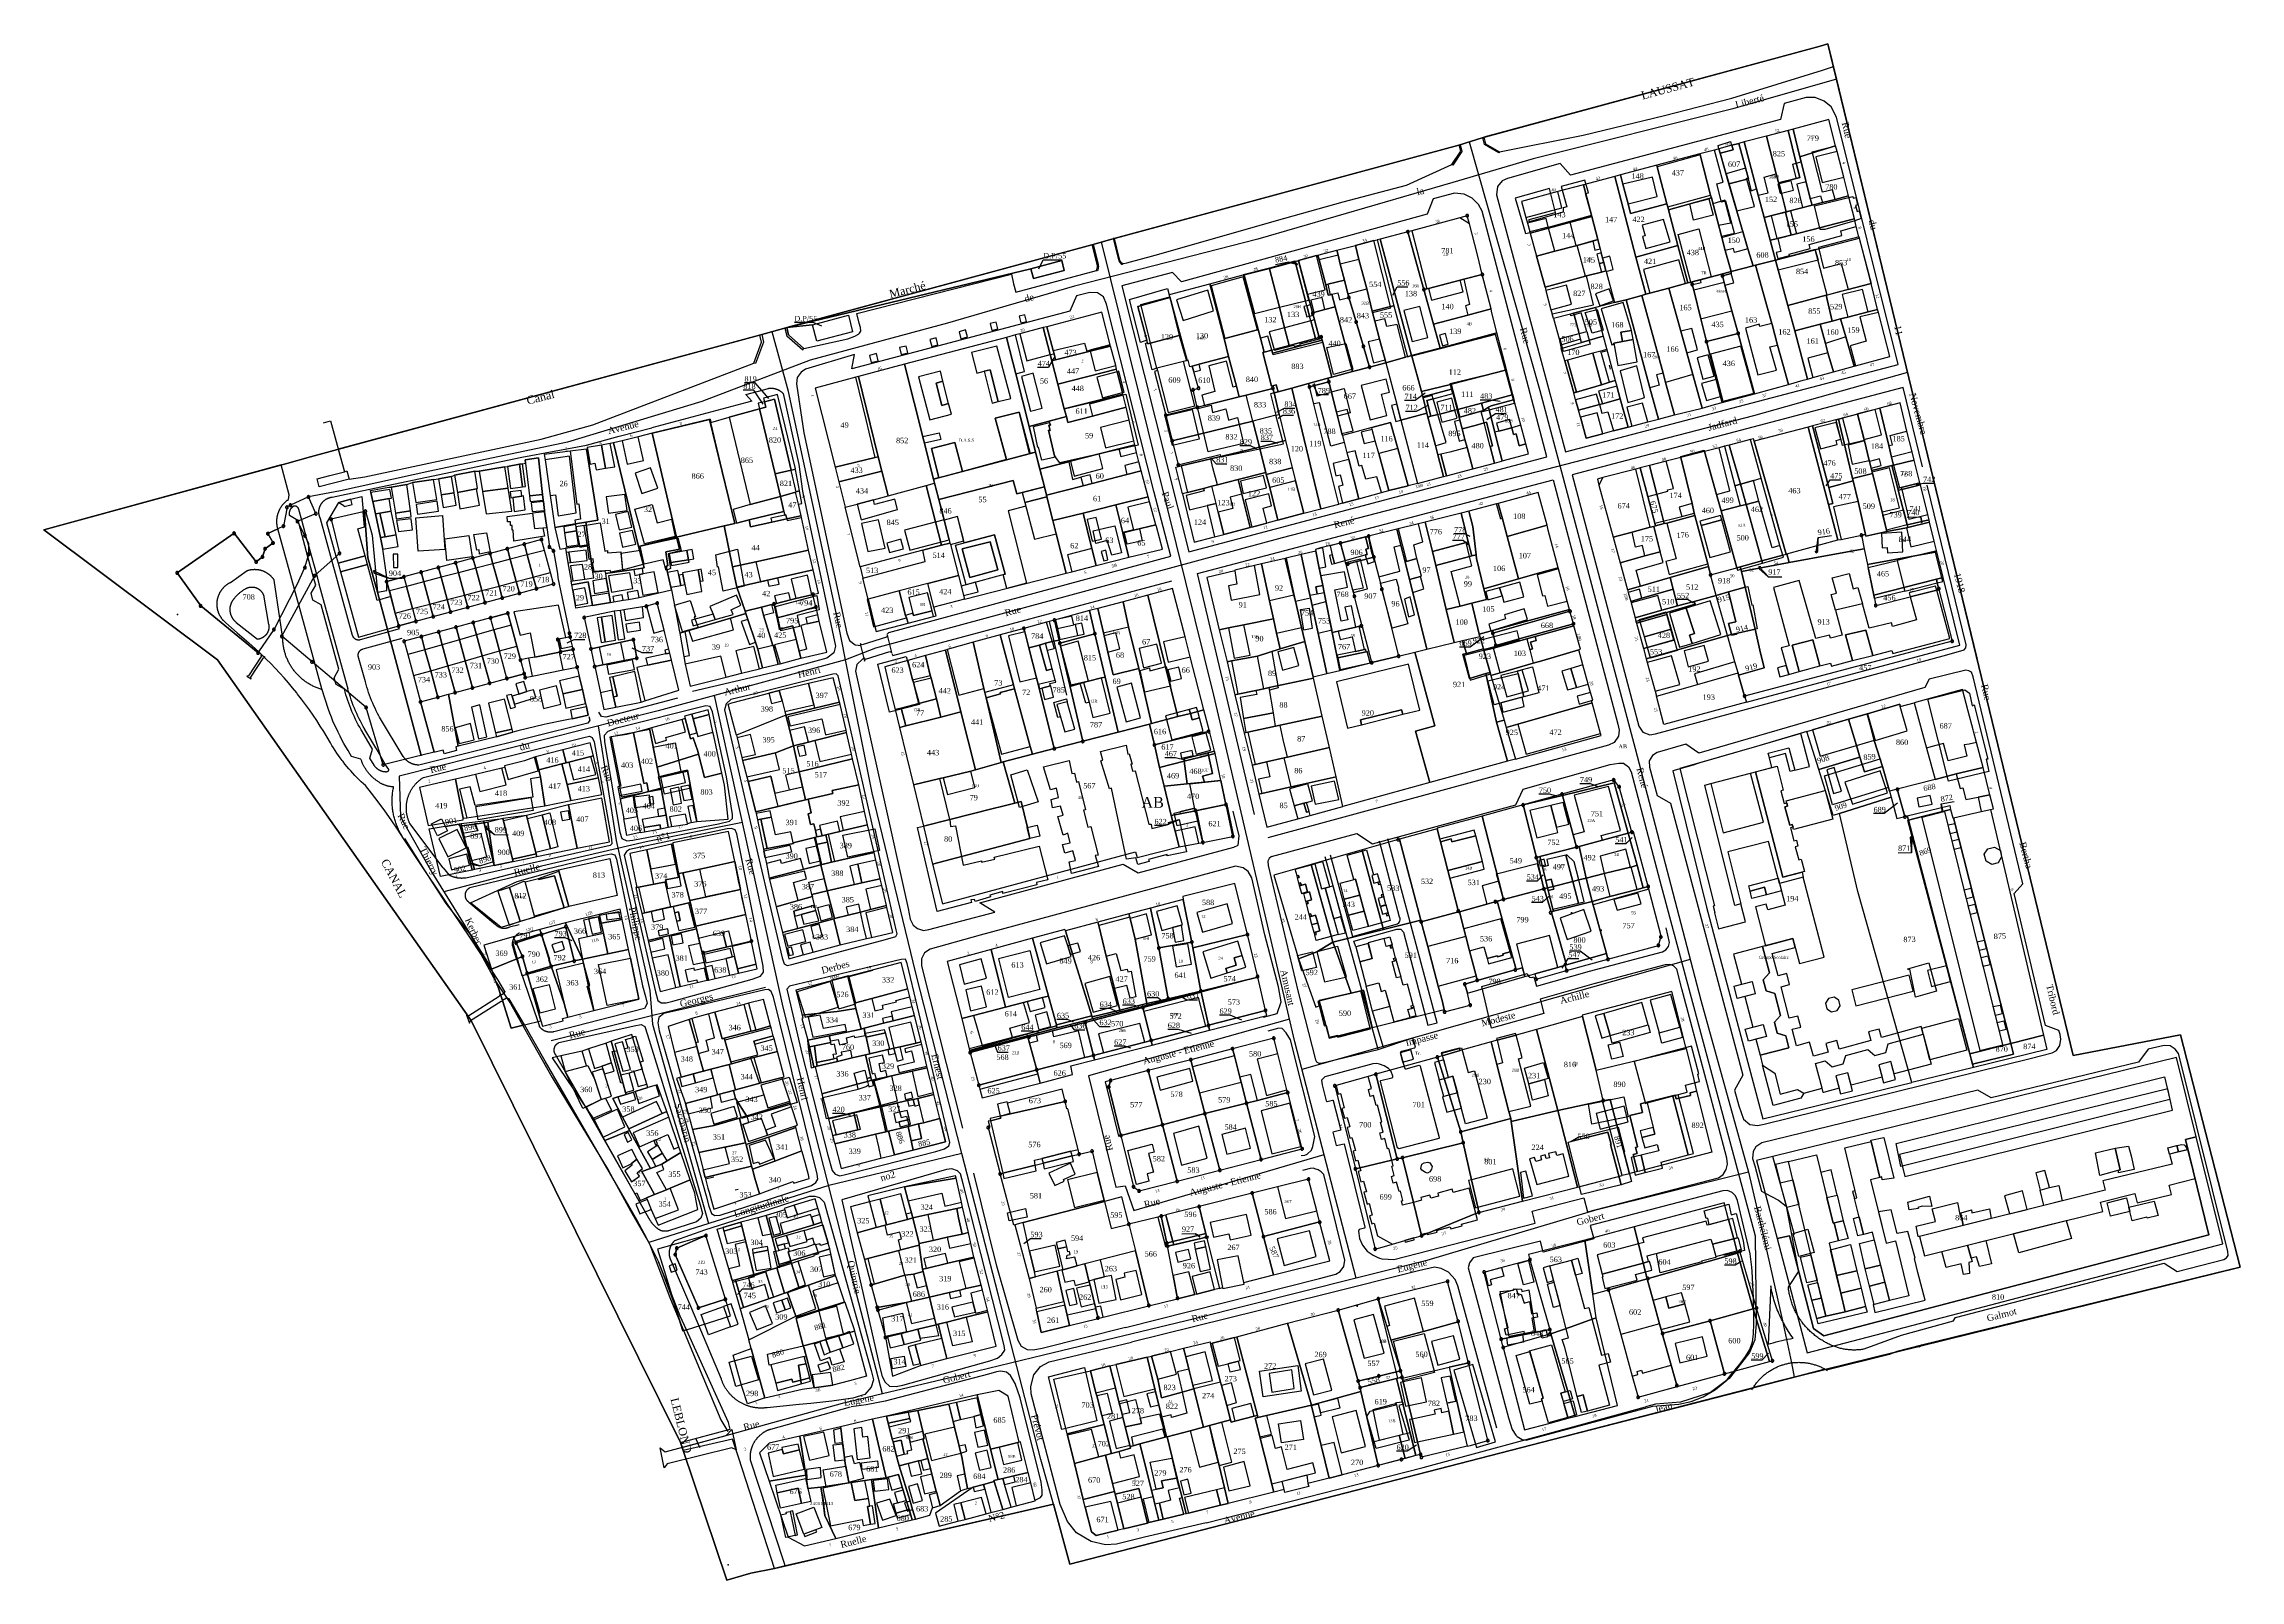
# Model space of a CAD drawing. Extents: x 351895 to 352714, y 545172 to 545744.
import ezdxf

# ---------------------------------------------------------------- set-up
doc = ezdxf.new("R2010")
doc.units = 0
doc.linetypes.add('CONTINU', pattern=[0])
doc.layers.get('0').update_dxf_attribs({"linetype": 'CONTINU'})
for name, color, linetype in [('1FLECHEFL', 7, 'CONTINU'), ('1LIEUDIT', 7, 'CONTINU'), ('1PARCELLE', 7, 'CONTINU'), ('1SECTION', 7, 'CONTINU'), ('1SUBDSECT', 7, 'CONTINU'), ('1TRONFLUV', 7, 'CONTINU'), ('1ZONCOMM', 7, 'CONTINU'), ('3BATIDUR', 7, 'CONTINU'), ('3BATILEGER', 7, 'CONTINU'), ('3BORNE', 7, 'CONTINU'), ('3CHEMIN', 7, 'CONTINU'), ('3CLOTMI', 7, 'CONTINU'), ('3CLOTNONMI', 7, 'CONTINU'), ('3CROIX', 7, 'CONTINUOUS'), ('3DPTEX', 7, 'CONTINU'), ('3ENSIMMO', 7, 'CONTINU'), ('3FISCLINE', 7, 'CONTINUOUS'), ('3FLECHEPAR', 7, 'CONTINU'), ('3LIEUDITTEX', 7, 'CONTINU'), ('3MURNONMI', 7, 'CONTINU'), ('3NUMVOIE', 7, 'CONTINU'), ('3PARCELLETEX', 7, 'CONTINU'), ('3PONT', 7, 'CONTINU'), ('3SENTIER', 7, 'CONTINU'), ('3TOPOLINE', 7, 'CONTINU'), ('3TRONFLUVTEX', 7, 'CONTINU'), ('3TROUBATI', 7, 'CONTINU'), ('3ZONCOMMTEX', 7, 'CONTINU')]:
    doc.layers.add(name, color=color, linetype=linetype)
doc.styles.get("Standard").update_dxf_attribs({"font": 'Times New Roman'})

# ---------------------------------------------------------------- blocks, each defined once
blk = doc.blocks.new('BORLIPRO')
blk.add_lwpolyline([(-0.07, 0.5), (-0.19, 0.47), (-0.31, 0.4), (-0.4, 0.31), (-0.47, 0.19), (-0.5, 0.07), (-0.5, -0.07), (-0.47, -0.19), (-0.4, -0.31), (-0.31, -0.4), (-0.19, -0.47), (-0.07, -0.5), (0.07, -0.5), (0.19, -0.47), (0.31, -0.4), (0.4, -0.31), (0.47, -0.19), (0.5, -0.07), (0.5, 0.07), (0.47, 0.19), (0.4, 0.31), (0.31, 0.4), (0.19, 0.47), (0.07, 0.5)], close=True)
blk = doc.blocks.new('FLECHRU1')
blk.add_point((0, 0))
blk = doc.blocks.new('MURNOMI')
blk.add_line((-0.75, 0.5), (0.75, 0.5))
blk = doc.blocks.new('CLOTMI')
at = {"const_width": 0.38}
blk.add_lwpolyline([(-0.19, 0, 1), (0.19, 0, 1)], format="xyb", close=True, dxfattribs=at)
blk = doc.blocks.new('CLOTNOMI')
at = {"const_width": 0.38}
blk.add_lwpolyline([(-0.19, 0.37, 1), (0.19, 0.37, 1)], format="xyb", close=True, dxfattribs=at)
blk = doc.blocks.new('CROIX')
for p, q in [((-0.353553, -0.353553), (0.353553, 0.353553)), ((-0.353553, 0.353553), (0.353553, -0.353553))]:
    blk.add_line(p, q)
blk.add_circle((0, 0), 0.5)

msp = doc.modelspace()

# ---------------------------------------------------------------- linework, layer by layer
at = {"layer": '1LIEUDIT'}
msp.add_lwpolyline([(351985.93, 545588), (351895.39, 545563.26), (351960.09, 545514.8), (352054.6, 545380.46), (352132.6, 545223.34), (352133.59, 545220.37), (352149.78, 545172.12), (352158.69, 545174.68), (352167.6, 545176.45), (352271.47, 545200.33), (352277.59, 545178), (352369.05, 545201.61), (352548.9, 545248.03), (352713.57, 545288.68), (352691.41, 545375.12), (352651.37, 545367.44), (352560.02, 545744.2), (352557.07, 545743.31), (352431.25, 545709.25), (352422.55, 545706.55), (352293.29, 545671.55), (352285.77, 545669.4), (352171.76, 545638.49), (352161.97, 545635.68), (351994.74, 545590.45), (351985.93, 545588)], close=True, dxfattribs=at)
at = {"layer": '1PARCELLE'}
for points in [[(352528.85, 545707.7), (352534.03, 545687.9), (352536.27, 545679.59), (352544.52, 545681.66), (352542.69, 545688.67), (352541.8, 545692.06), (352541.72, 545692.36), (352541.66, 545692.6), (352540.79, 545695.79), (352537.12, 545709.88), (352528.85, 545707.7)], [(352537.12, 545709.88), (352540.79, 545695.79), (352541.66, 545692.6), (352541.72, 545692.36), (352549.55, 545694.44), (352548.21, 545699.83), (352545.17, 545711.99), (352537.12, 545709.88)], [(352541.72, 545692.36), (352541.8, 545692.06), (352542.69, 545688.67), (352544.52, 545681.66), (352554.1, 545684.17), (352553.46, 545686.69), (352550.01, 545700.33), (352549.55, 545702.19), (352547.04, 545712.48), (352545.17, 545711.99), (352548.21, 545699.83), (352549.55, 545694.44), (352541.72, 545692.36)], [(352547.04, 545712.48), (352549.55, 545702.19), (352554.27, 545703.63), (352562.89, 545706.27), (352560.39, 545716.01), (352547.04, 545712.48)], [(352500.05, 545684.64), (352500.36, 545683.48), (352500.64, 545682.42), (352516.6, 545686.83), (352516.32, 545687.89), (352512.38, 545702.85), (352512.27, 545703.28), (352496.27, 545699.01), (352496.41, 545698.48), (352500.05, 545684.64)], [(352516.6, 545686.83), (352520.36, 545672.55), (352521.8, 545667.29), (352523.94, 545659.42), (352532.12, 545661.57), (352530.2, 545667.85), (352523.14, 545692.13), (352519.9, 545703.54), (352519.38, 545705.16), (352517.74, 545704.69), (352512.27, 545703.28), (352512.38, 545702.85), (352516.32, 545687.89), (352516.6, 545686.83)], [(352519.38, 545705.16), (352519.9, 545703.54), (352523.14, 545692.13), (352530.46, 545693.96), (352526.82, 545707.13), (352524.21, 545706.46), (352519.38, 545705.16)], [(352523.14, 545692.13), (352530.2, 545667.85), (352532.12, 545661.57), (352533.09, 545661.82), (352540.45, 545663.72), (352538.51, 545671.07), (352536.27, 545679.59), (352534.03, 545687.9), (352528.85, 545707.7), (352526.82, 545707.13), (352530.46, 545693.96), (352523.14, 545692.13)], [(352554.1, 545684.17), (352557.94, 545685.11), (352562.7, 545686.28), (352567.71, 545687.62), (352565.94, 545694.6), (352563.47, 545704.2), (352562.89, 545706.27), (352554.27, 545703.63), (352549.55, 545702.19), (352550.01, 545700.33), (352553.46, 545686.69), (352554.1, 545684.17)], [(352468.92, 545691.67), (352472.04, 545679.92), (352474.31, 545671.31), (352475.19, 545667.92), (352475.6, 545666.37), (352476.1, 545664.43), (352476.52, 545662.83), (352477.34, 545659.69), (352477.41, 545659.44), (352480.54, 545647.85), (352484.85, 545648.96), (352490.68, 545650.56), (352492.13, 545650.96), (352488.48, 545664.77), (352480.61, 545694.83), (352468.92, 545691.67)], [(352480.61, 545694.83), (352488.48, 545664.77), (352504.15, 545669.11), (352500.64, 545682.42), (352500.36, 545683.48), (352500.05, 545684.64), (352486.46, 545681.1), (352485.54, 545684.68), (352483.66, 545692), (352482.78, 545695.41), (352480.61, 545694.83)], [(352482.78, 545695.41), (352483.66, 545692), (352485.54, 545684.68), (352486.46, 545681.1), (352500.05, 545684.64), (352496.41, 545698.48), (352496.27, 545699.01), (352482.78, 545695.41)], [(352468.92, 545691.67), (352459.38, 545689.22), (352445.82, 545685.53), (352447.45, 545679.59), (352448.05, 545677.47), (352448.95, 545674.3), (352449.1, 545673.76), (352455.9, 545675.62), (352472.04, 545679.92), (352468.92, 545691.67)], [(352500.64, 545682.42), (352504.15, 545669.11), (352507.83, 545655.18), (352509.19, 545655.54), (352509.4, 545655.59), (352512.51, 545656.41), (352523.94, 545659.42), (352521.8, 545667.29), (352520.36, 545672.55), (352516.6, 545686.83), (352500.64, 545682.42)], [(352536.27, 545679.59), (352538.51, 545671.07), (352541.38, 545671.76), (352554.47, 545675.1), (352562.61, 545677.18), (352569.89, 545679.03), (352567.71, 545687.62), (352562.7, 545686.28), (352557.94, 545685.11), (352554.1, 545684.17), (352544.52, 545681.66), (352536.27, 545679.59)], [(352403.54, 545674.24), (352407.5, 545659.81), (352409.52, 545652.74), (352410.55, 545653.01), (352411.21, 545653.18), (352423.03, 545656.21), (352424.34, 545656.55), (352431.27, 545658.33), (352429.43, 545665.71), (352426.44, 545677.19), (352425.65, 545680.23), (352422.87, 545679.47), (352405, 545674.63), (352403.54, 545674.24)], [(352472.04, 545679.92), (352455.9, 545675.62), (352449.1, 545673.76), (352451.46, 545665.17), (352458.23, 545666.97), (352466.55, 545669.16), (352472.38, 545670.77), (352474.31, 545671.31), (352472.04, 545679.92)], [(352538.51, 545671.07), (352540.45, 545663.72), (352555.23, 545667.56), (352555.33, 545667.59), (352555.99, 545667.76), (352571.72, 545671.91), (352570.6, 545676.27), (352569.89, 545679.03), (352562.61, 545677.18), (352554.47, 545675.1), (352541.38, 545671.76), (352538.51, 545671.07)], [(352390.24, 545644.74), (352390.38, 545644.21), (352391.24, 545640.92), (352393, 545634.22), (352395.01, 545626.52), (352395.29, 545625.48), (352389.24, 545623.85), (352386.95, 545631.57), (352384.25, 545640.66), (352381.55, 545649.76), (352381.18, 545651.19), (352379.86, 545656.22), (352378.35, 545662.24), (352377.51, 545665.58), (352377.11, 545667.34), (352384.03, 545669.17), (352385.26, 545663.96), (352388.19, 545652.94), (352390.24, 545644.74)], [(352398.36, 545646.72), (352397.05, 545646.4), (352390.24, 545644.74), (352388.19, 545652.94), (352385.26, 545663.96), (352384.03, 545669.17), (352390.9, 545670.94), (352392.07, 545671.24), (352398.36, 545646.72)], [(352393.23, 545671.53), (352392.07, 545671.24), (352398.36, 545646.72), (352403.39, 545627.69), (352404.94, 545628.12), (352393.23, 545671.53)], [(352393.23, 545671.53), (352404.94, 545628.12), (352415.57, 545630.95), (352413.13, 545639.88), (352409.52, 545652.74), (352407.5, 545659.81), (352403.54, 545674.24), (352393.23, 545671.53)], [(352477.34, 545659.69), (352475.65, 545659.24), (352470.11, 545657.78), (352469.7, 545657.67), (352454.62, 545653.64), (352451.46, 545665.17), (352458.23, 545666.97), (352466.55, 545669.16), (352472.38, 545670.77), (352474.31, 545671.31), (352475.19, 545667.92), (352475.6, 545666.37), (352476.1, 545664.43), (352476.52, 545662.83), (352477.34, 545659.69)], [(352488.48, 545664.77), (352492.13, 545650.96), (352493.72, 545651.39), (352500.73, 545653.28), (352506.96, 545654.95), (352507.83, 545655.18), (352504.15, 545669.11), (352488.48, 545664.77)], [(352571.72, 545671.91), (352576.07, 545654.94), (352559.71, 545650.7), (352555.33, 545667.59), (352571.72, 545671.91)], [(352350.03, 545629.41), (352352.86, 545630.18), (352353.73, 545630.42), (352359.29, 545631.93), (352357.63, 545638.51), (352355.7, 545646.14), (352351.94, 545660.41), (352351.92, 545660.66), (352342.19, 545658.16), (352347.74, 545637.8), (352348.61, 545634.61), (352350.03, 545629.41)], [(352359.29, 545631.93), (352359.34, 545631.95), (352369.16, 545634.51), (352367.4, 545641.08), (352366.92, 545642.85), (352365.88, 545646.72), (352365.4, 545648.5), (352361.49, 545663.04), (352361.43, 545663.24), (352351.92, 545660.66), (352351.94, 545660.41), (352355.7, 545646.14), (352357.63, 545638.51), (352359.29, 545631.93)], [(352352.86, 545630.18), (352353.73, 545630.42), (352359.29, 545631.93), (352359.34, 545631.95), (352369.16, 545634.51), (352367.4, 545641.08), (352366.92, 545642.85), (352365.88, 545646.72), (352365.4, 545648.5), (352361.49, 545663.04), (352361.43, 545663.24), (352362.78, 545663.61), (352366.19, 545650.95), (352367.24, 545647.07), (352368.04, 545644.09), (352368.28, 545643.2), (352368.75, 545641.44), (352370.52, 545634.87), (352371.24, 545635.06), (352371.55, 545633.87), (352353.05, 545629.06), (352352.86, 545630.18)], [(352376.47, 545646.26), (352372.65, 545645.28), (352368.53, 545644.22), (352368.04, 545644.09), (352367.24, 545647.07), (352366.19, 545650.95), (352362.78, 545663.61), (352369.46, 545665.37), (352370.04, 545665.52), (352370.47, 545663.83), (352372.92, 545654.49), (352373.8, 545650.64), (352374.57, 545650.81), (352375.22, 545650.95), (352376.47, 545646.26)], [(352389.24, 545623.85), (352382.92, 545622.15), (352376.47, 545646.26), (352375.22, 545650.95), (352374.57, 545650.81), (352373.8, 545650.64), (352372.92, 545654.49), (352370.47, 545663.83), (352370.04, 545665.52), (352377.11, 545667.34), (352377.51, 545665.58), (352378.35, 545662.24), (352379.86, 545656.22), (352381.18, 545651.19), (352381.55, 545649.76), (352384.25, 545640.66), (352386.95, 545631.57), (352389.24, 545623.85)], [(352523.94, 545659.42), (352524.02, 545658.72), (352520.74, 545657.82), (352521.32, 545655.34), (352521.59, 545654.37), (352524.18, 545644.81), (352526.6, 545636.39), (352532.68, 545613.92), (352545.33, 545617.38), (352543.23, 545624.95), (352541.19, 545632.07), (352539.19, 545639.67), (352539.08, 545640.11), (352537.5, 545645.8), (352533.09, 545661.82), (352532.12, 545661.57), (352523.94, 545659.42)], [(352533.09, 545661.82), (352537.5, 545645.8), (352539.08, 545640.11), (352539.19, 545639.67), (352541.19, 545632.07), (352543.23, 545624.95), (352545.33, 545617.38), (352550.75, 545618.98), (352552.45, 545619.41), (352547.64, 545637.35), (352545.1, 545646.82), (352540.45, 545663.72), (352533.09, 545661.82)], [(352540.45, 545663.72), (352545.1, 545646.82), (352559.41, 545650.62), (352559.71, 545650.7), (352555.33, 545667.59), (352540.45, 545663.72)], [(352336.74, 545627.84), (352325.78, 545624.91), (352323.22, 545624.22), (352322.25, 545623.97), (352321.63, 545626.39), (352321.29, 545626.3), (352318.41, 545636.72), (352314.89, 545650.06), (352314.69, 545650.83), (352329.76, 545654.86), (352335.03, 545634.48), (352336.74, 545627.84)], [(352355.15, 545614.65), (352353.66, 545614.24), (352353.25, 545615.94), (352343.31, 545613.41), (352340.71, 545612.75), (352339.65, 545616.77), (352336.74, 545627.84), (352335.03, 545634.48), (352329.76, 545654.86), (352342.19, 545658.16), (352347.74, 545637.8), (352348.61, 545634.61), (352350.03, 545629.41), (352349.45, 545629.25), (352352.7, 545616.76), (352354.49, 545617.22), (352355.15, 545614.65)], [(352409.52, 545652.74), (352413.13, 545639.88), (352425.9, 545643.25), (352434.51, 545645.53), (352431.27, 545658.33), (352424.34, 545656.55), (352423.03, 545656.21), (352411.21, 545653.18), (352410.55, 545653.01), (352409.52, 545652.74)], [(352470.11, 545657.78), (352469.7, 545657.67), (352454.62, 545653.64), (352454.9, 545652.37), (352456.79, 545645.21), (352457.25, 545643.69), (352472.67, 545647.05), (352470.11, 545657.78)], [(352480.54, 545647.85), (352473.46, 545646.03), (352465.29, 545643.88), (352464.08, 545643.57), (352457.77, 545642), (352457.25, 545643.69), (352472.67, 545647.05), (352470.11, 545657.78), (352475.65, 545659.24), (352477.34, 545659.69), (352477.41, 545659.44), (352480.54, 545647.85)], [(352492.13, 545650.96), (352490.68, 545650.56), (352498.62, 545621.65), (352499.56, 545618.17), (352502.84, 545606.04), (352513.13, 545608.59), (352509.67, 545621.08), (352507.49, 545629.15), (352505.22, 545637.19), (352500.73, 545653.28), (352493.72, 545651.39), (352492.13, 545650.96)], [(352507.83, 545655.18), (352506.96, 545654.95), (352500.73, 545653.28), (352505.22, 545637.19), (352507.49, 545629.15), (352509.67, 545621.08), (352513.13, 545608.59), (352517.75, 545609.93), (352520.6, 545610.69), (352520.05, 545612.84), (352518.4, 545619.24), (352514.78, 545633.35), (352512.62, 545641.78), (352510.08, 545652.45), (352509.19, 545655.54), (352507.83, 545655.18)], [(352523.94, 545659.42), (352512.51, 545656.41), (352509.4, 545655.59), (352509.19, 545655.54), (352510.08, 545652.45), (352512.62, 545641.78), (352514.78, 545633.35), (352526.6, 545636.39), (352524.18, 545644.81), (352521.59, 545654.37), (352521.32, 545655.34), (352520.74, 545657.82), (352524.02, 545658.72), (352523.94, 545659.42)], [(352576.07, 545654.94), (352564.15, 545651.88), (352559.71, 545650.7), (352559.41, 545650.62), (352561.63, 545640.98), (352564.68, 545641.78), (352567.39, 545642.48), (352575.05, 545644.45), (352578.55, 545645.29), (352576.07, 545654.94)], [(352272.31, 545626.56), (352285.17, 545629.74), (352292.79, 545631.63), (352292.67, 545632.11), (352289.51, 545644.26), (352269, 545638.89), (352271.41, 545630.06), (352271.72, 545628.85), (352272.31, 545626.56)], [(352321.29, 545626.3), (352319.98, 545625.97), (352310.01, 545623.4), (352304.05, 545647.22), (352314.89, 545650.06), (352318.41, 545636.72), (352321.29, 545626.3)], [(352382.92, 545622.15), (352375.15, 545620.05), (352371.79, 545632.97), (352371.55, 545633.87), (352371.24, 545635.06), (352370.52, 545634.87), (352368.75, 545641.44), (352368.28, 545643.2), (352368.04, 545644.09), (352368.53, 545644.22), (352372.65, 545645.28), (352376.47, 545646.26), (352382.92, 545622.15)], [(352403.39, 545627.69), (352402.67, 545627.5), (352395.29, 545625.48), (352395.01, 545626.52), (352393, 545634.22), (352391.24, 545640.92), (352390.38, 545644.21), (352390.24, 545644.74), (352397.05, 545646.4), (352398.36, 545646.72), (352403.39, 545627.69)], [(352413.13, 545639.88), (352415.57, 545630.95), (352429.88, 545634.77), (352436.7, 545636.58), (352434.71, 545644.7), (352434.51, 545645.53), (352425.9, 545643.25), (352413.13, 545639.88)], [(352476.3, 545635.39), (352468.18, 545633), (352467.29, 545636.37), (352465.45, 545643.28), (352465.29, 545643.88), (352473.46, 545646.03), (352476.3, 545635.39)], [(352484.85, 545648.96), (352480.54, 545647.85), (352473.46, 545646.03), (352476.3, 545635.39), (352480.75, 545618.86), (352481.39, 545616.76), (352482.67, 545611.97), (352485.58, 545601.45), (352487.03, 545601.83), (352492.87, 545603.43), (352496.95, 545604.43), (352493.73, 545616.16), (352484.85, 545648.96)], [(352490.68, 545650.56), (352484.85, 545648.96), (352493.73, 545616.16), (352496.95, 545604.43), (352502.84, 545606.04), (352499.56, 545618.17), (352498.62, 545621.65), (352490.68, 545650.56)], [(352545.1, 545646.82), (352547.64, 545637.35), (352557.08, 545639.78), (352561.63, 545640.98), (352559.41, 545650.62), (352545.1, 545646.82)], [(352578.55, 545645.29), (352575.05, 545644.45), (352567.39, 545642.48), (352564.68, 545641.78), (352566.66, 545635.06), (352569.81, 545624.24), (352570.25, 545624.3), (352583.14, 545627.82), (352578.82, 545644.23), (352578.55, 545645.29)], [(352253.96, 545634.93), (352257.44, 545621.31), (352262.45, 545601.73), (352276.31, 545605.4), (352275.54, 545608.35), (352273.14, 545617.54), (352270.87, 545626.21), (352270.28, 545628.48), (352267.64, 545638.54), (352258.94, 545636.24), (352257.3, 545635.81), (352253.96, 545634.93)], [(352267.64, 545638.54), (352270.28, 545628.48), (352270.87, 545626.21), (352272.31, 545626.56), (352271.72, 545628.85), (352271.41, 545630.06), (352269, 545638.89), (352267.64, 545638.54)], [(352404.94, 545628.12), (352404.99, 545627.92), (352408.58, 545614.74), (352419.37, 545617.36), (352419.66, 545617.44), (352439.9, 545622.69), (352440.29, 545622.79), (352436.7, 545636.58), (352429.88, 545634.77), (352415.57, 545630.95), (352404.94, 545628.12)], [(352465.29, 545643.88), (352464.08, 545643.57), (352457.77, 545642), (352459.87, 545634.42), (352460.7, 545630.76), (352468.18, 545633), (352467.29, 545636.37), (352465.45, 545643.28), (352465.29, 545643.88)], [(352514.78, 545633.35), (352518.4, 545619.24), (352520.05, 545612.84), (352520.6, 545610.69), (352532.68, 545613.92), (352526.6, 545636.39), (352514.78, 545633.35)], [(352547.64, 545637.35), (352552.45, 545619.41), (352554.43, 545619.92), (352562.09, 545622.1), (352560.05, 545629.22), (352559.12, 545632.65), (352557.08, 545639.78), (352547.64, 545637.35)], [(352561.63, 545640.98), (352557.08, 545639.78), (352559.12, 545632.65), (352560.05, 545629.22), (352562.09, 545622.1), (352569.81, 545624.24), (352566.66, 545635.06), (352564.68, 545641.78), (352561.63, 545640.98)], [(352216.02, 545624.88), (352226.85, 545582.16), (352227.23, 545580.66), (352228.8, 545574.5), (352230.72, 545566.99), (352230.77, 545566.8), (352232.62, 545559.57), (352232.94, 545558.31), (352233.08, 545557.78), (352236.08, 545546.26), (352238.39, 545537.4), (352276.22, 545547.11), (352272.51, 545561.81), (352271.29, 545566.66), (352269.05, 545575.54), (352268.89, 545576.17), (352268.12, 545579.22), (352266.46, 545585.82), (352264.86, 545592.18), (352262.45, 545601.73), (352257.44, 545621.31), (352253.96, 545634.93), (352216.02, 545624.88)], [(352270.87, 545626.21), (352273.14, 545617.54), (352295.03, 545623.06), (352294.67, 545624.47), (352292.79, 545631.63), (352285.17, 545629.74), (352272.31, 545626.56), (352270.87, 545626.21)], [(352354.49, 545617.22), (352352.7, 545616.76), (352349.45, 545629.25), (352350.03, 545629.41), (352352.86, 545630.18), (352353.05, 545629.06), (352371.55, 545633.87), (352371.79, 545632.97), (352375.15, 545620.05), (352373.74, 545619.67), (352366.55, 545617.73), (352360.32, 545616.05), (352355.15, 545614.65), (352354.49, 545617.22)], [(352404.94, 545628.12), (352403.39, 545627.69), (352402.67, 545627.5), (352395.29, 545625.48), (352399.36, 545610.05), (352400.93, 545604.1), (352410.61, 545606.64), (352409.17, 545612.37), (352409.06, 545612.8), (352408.58, 545614.74), (352404.99, 545627.92), (352404.94, 545628.12)], [(352480.75, 545618.86), (352478.59, 545618.2), (352475.67, 545617.3), (352466.33, 545614.49), (352465.31, 545614.22), (352461.99, 545626.13), (352460.7, 545630.76), (352468.18, 545633), (352476.3, 545635.39), (352480.75, 545618.86)], [(352190.15, 545586.53), (352205.12, 545590.23), (352206.19, 545590.49), (352198.87, 545620.32), (352197.9, 545620.06), (352182.74, 545616.02), (352190.15, 545586.53)], [(352198.87, 545620.32), (352206.19, 545590.49), (352207.52, 545585.1), (352209.95, 545575.96), (352224.09, 545579.81), (352227.23, 545580.66), (352226.85, 545582.16), (352216.02, 545624.88), (352198.87, 545620.32)], [(352273.14, 545617.54), (352275.54, 545608.35), (352297.35, 545613.74), (352297.2, 545614.33), (352295.26, 545622.13), (352295.03, 545623.06), (352273.14, 545617.54)], [(352323.22, 545624.22), (352322.25, 545623.97), (352321.63, 545626.39), (352321.29, 545626.3), (352319.98, 545625.97), (352310.01, 545623.4), (352310.23, 545622.53), (352309.18, 545622.21), (352313.35, 545605.93), (352325.09, 545608.86), (352323.5, 545615.35), (352325.56, 545615.97), (352323.8, 545622.04), (352323.22, 545624.22)], [(352340.71, 545612.75), (352327.81, 545609.54), (352325.09, 545608.86), (352323.5, 545615.35), (352325.56, 545615.97), (352323.8, 545622.04), (352323.22, 545624.22), (352325.78, 545624.91), (352336.74, 545627.84), (352339.65, 545616.77), (352340.71, 545612.75)], [(352400.93, 545604.1), (352407.12, 545580.55), (352403.64, 545579.64), (352399.77, 545593.53), (352397.09, 545603.17), (352390.07, 545601.31), (352379.17, 545598.41), (352378.99, 545599.14), (352376.96, 545607.09), (352374.07, 545618.41), (352373.74, 545619.67), (352375.15, 545620.05), (352382.92, 545622.15), (352389.24, 545623.85), (352395.29, 545625.48), (352399.36, 545610.05), (352400.93, 545604.1)], [(352440.29, 545622.79), (352439.9, 545622.69), (352419.66, 545617.44), (352419.37, 545617.36), (352419.82, 545615.67), (352420.25, 545614.02), (352421.85, 545607.98), (352422.11, 545608.05), (352430.9, 545610.46), (352442.38, 545613.56), (352442.6, 545613.62), (352440.29, 545622.79)], [(352162.03, 545608.35), (352167.82, 545584.1), (352173.73, 545585.51), (352173.75, 545585.52), (352167.57, 545611.88), (352163.79, 545610.95), (352164.29, 545608.98), (352162.03, 545608.35)], [(352163.79, 545610.95), (352167.57, 545611.88), (352173.75, 545585.52), (352175.43, 545585.92), (352168.64, 545613.68), (352163.42, 545612.3), (352163.79, 545610.95)], [(352275.54, 545608.35), (352276.31, 545605.4), (352276.88, 545603.22), (352286.08, 545605.62), (352298.56, 545608.89), (352297.45, 545613.35), (352297.35, 545613.74), (352275.54, 545608.35)], [(352343.31, 545613.41), (352340.71, 545612.75), (352327.81, 545609.54), (352325.09, 545608.86), (352313.35, 545605.93), (352315.75, 545596.37), (352345.71, 545603.76), (352343.31, 545613.41)], [(352353.66, 545614.24), (352352.36, 545613.89), (352354.33, 545605.91), (352345.71, 545603.76), (352343.31, 545613.41), (352353.25, 545615.94), (352353.66, 545614.24)], [(352353.66, 545614.24), (352352.36, 545613.89), (352354.33, 545605.91), (352355.59, 545606.22), (352353.66, 545614.24)], [(352360.32, 545616.05), (352355.15, 545614.65), (352353.66, 545614.24), (352355.59, 545606.22), (352357.94, 545596.5), (352360.4, 545586.36), (352360.41, 545586.31), (352361.69, 545581.52), (352364.79, 545569.41), (352371.08, 545571.08), (352360.32, 545616.05)], [(352366.55, 545617.73), (352360.32, 545616.05), (352371.08, 545571.08), (352377.75, 545572.84), (352366.85, 545616.5), (352366.55, 545617.73)], [(352374.07, 545618.41), (352366.85, 545616.5), (352366.55, 545617.73), (352373.74, 545619.67), (352374.07, 545618.41)], [(352379.17, 545598.41), (352380.82, 545591.97), (352381.48, 545589.4), (352385.2, 545574.81), (352379.16, 545573.21), (352377.75, 545572.84), (352366.85, 545616.5), (352374.07, 545618.41), (352376.96, 545607.09), (352378.99, 545599.14), (352379.17, 545598.41)], [(352408.58, 545614.74), (352409.06, 545612.8), (352419.82, 545615.67), (352419.37, 545617.36), (352408.58, 545614.74)], [(352409.06, 545612.8), (352409.17, 545612.37), (352410.61, 545606.64), (352410.96, 545605.23), (352411.02, 545605.25), (352412.12, 545605.53), (352410.56, 545611.43), (352412.97, 545612.08), (352420.25, 545614.02), (352419.82, 545615.67), (352409.06, 545612.8)], [(352421.85, 545607.98), (352421.08, 545607.79), (352415.43, 545606.36), (352414.73, 545606.18), (352412.12, 545605.53), (352410.56, 545611.43), (352412.97, 545612.08), (352420.25, 545614.02), (352421.85, 545607.98)], [(352430.9, 545610.46), (352431.76, 545607.73), (352433.63, 545608.92), (352434.51, 545609.47), (352442.87, 545611.67), (352443.08, 545611.73), (352442.6, 545613.62), (352442.38, 545613.56), (352430.9, 545610.46)], [(352433.63, 545608.92), (352433.86, 545607.98), (352435.88, 545599.59), (352436.51, 545596.97), (352438.66, 545588.9), (352448.42, 545591.51), (352447.43, 545595.22), (352445.59, 545602.19), (352443.4, 545610.47), (352443.08, 545611.73), (352442.87, 545611.67), (352434.51, 545609.47), (352433.63, 545608.92)], [(352482.67, 545611.97), (352476, 545610.2), (352474.93, 545609.93), (352467.11, 545607.82), (352466, 545611.72), (352465.31, 545614.22), (352466.33, 545614.49), (352475.67, 545617.3), (352478.59, 545618.2), (352480.75, 545618.86), (352481.39, 545616.76), (352482.67, 545611.97)], [(352485.58, 545601.45), (352480.15, 545600.06), (352476.14, 545598.98), (352469.99, 545597.39), (352467.79, 545605.15), (352467.11, 545607.82), (352474.93, 545609.93), (352476, 545610.2), (352482.67, 545611.97), (352485.58, 545601.45)], [(352121.97, 545599.19), (352143.38, 545604.36), (352152.84, 545565.64), (352148.86, 545564.69), (352131.1, 545560.49), (352121.97, 545599.19)], [(352143.38, 545604.36), (352143.64, 545604.42), (352143.91, 545603.25), (352150.72, 545605.15), (352162.03, 545608.35), (352167.82, 545584.1), (352169.82, 545575.71), (352171.08, 545570.1), (352158.09, 545566.92), (352153.38, 545565.77), (352152.84, 545565.64), (352143.38, 545604.36)], [(352162.03, 545608.35), (352164.29, 545608.98), (352163.79, 545610.95), (352161.46, 545610.37), (352162.03, 545608.35)], [(352262.45, 545601.73), (352264.86, 545592.18), (352266.46, 545585.82), (352277.85, 545588.76), (352288.5, 545591.51), (352295.91, 545593.42), (352301.76, 545594.94), (352301.43, 545596.4), (352299.67, 545604.06), (352298.56, 545608.89), (352286.08, 545605.62), (352276.88, 545603.22), (352276.31, 545605.4), (352262.45, 545601.73)], [(352345.71, 545603.76), (352315.75, 545596.37), (352316.25, 545594.38), (352317.21, 545590.55), (352317.99, 545587.44), (352333.59, 545591.25), (352333.75, 545590.58), (352334.88, 545590.85), (352341.05, 545592.32), (352348.21, 545594.02), (352345.71, 545603.76)], [(352354.33, 545605.91), (352345.71, 545603.76), (352348.21, 545594.02), (352356.91, 545596.24), (352354.33, 545605.91)], [(352357.94, 545596.5), (352356.91, 545596.24), (352354.33, 545605.91), (352355.59, 545606.22), (352357.94, 545596.5)], [(352410.61, 545606.64), (352400.93, 545604.1), (352407.12, 545580.55), (352416.85, 545583.09), (352414.71, 545591.16), (352413.78, 545594.65), (352410.96, 545605.23), (352410.61, 545606.64)], [(352416.85, 545583.09), (352417.96, 545583.39), (352427.68, 545585.97), (352425.57, 545593.95), (352424.8, 545596.86), (352423.74, 545600.87), (352422.88, 545604.11), (352422.6, 545605.17), (352421.85, 545607.98), (352421.08, 545607.79), (352415.43, 545606.36), (352414.73, 545606.18), (352412.12, 545605.53), (352411.02, 545605.25), (352410.96, 545605.23), (352413.78, 545594.65), (352414.71, 545591.16), (352416.85, 545583.09)], [(352430.9, 545610.46), (352422.11, 545608.05), (352421.85, 545607.98), (352422.6, 545605.17), (352422.84, 545605.24), (352430.79, 545607.46), (352431.76, 545607.73), (352430.9, 545610.46)], [(352433.63, 545608.92), (352431.76, 545607.73), (352430.79, 545607.46), (352422.84, 545605.24), (352422.6, 545605.17), (352422.88, 545604.11), (352423.74, 545600.87), (352428.6, 545602.12), (352431.98, 545603.04), (352432.84, 545603.31), (352435.03, 545594.58), (352434.19, 545594.31), (352435.77, 545588.05), (352438.46, 545588.85), (352438.66, 545588.9), (352436.51, 545596.97), (352435.88, 545599.59), (352433.86, 545607.98), (352433.63, 545608.92)], [(352554.31, 545601.93), (352560.36, 545578.98), (352569.43, 545581.46), (352569.22, 545582.34), (352563.99, 545604.46), (352554.31, 545601.93)], [(352563.99, 545604.46), (352569.22, 545582.34), (352576.68, 545584.2), (352576.55, 545584.74), (352576.38, 545585.37), (352576.17, 545586.21), (352575.53, 545588.68), (352575.44, 545589.05), (352573.59, 545596.43), (352573.47, 545596.92), (352571.09, 545606.38), (352563.99, 545604.46)], [(352571.09, 545606.38), (352573.47, 545596.92), (352573.59, 545596.43), (352575.44, 545589.05), (352575.53, 545588.68), (352576.17, 545586.21), (352576.38, 545585.37), (352583.84, 545587.19), (352584.49, 545587.34), (352583.74, 545590.31), (352582.74, 545594.6), (352579.33, 545608.5), (352577.63, 545608.07), (352571.09, 545606.38)], [(352579.33, 545608.5), (352582.74, 545594.6), (352583.74, 545590.31), (352584.49, 545587.34), (352592.2, 545589.23), (352591.46, 545592.24), (352589.48, 545599.95), (352586.97, 545610.52), (352579.33, 545608.5)], [(352097.52, 545593.34), (352101.78, 545566.88), (352097.24, 545566.11), (352098.42, 545557.61), (352099.89, 545547.51), (352104.37, 545548.03), (352104.56, 545546.95), (352115.17, 545548.52), (352118.35, 545548.99), (352119, 545549.09), (352116.93, 545557.02), (352107.55, 545595.66), (352106.38, 545595.41), (352103.07, 545594.82), (352097.78, 545593.93), (352097.88, 545593.39), (352097.52, 545593.34)], [(352107.55, 545595.66), (352116.93, 545557.02), (352131.1, 545560.49), (352121.97, 545599.19), (352116.82, 545597.93), (352110.76, 545596.44), (352107.55, 545595.66)], [(352356.91, 545596.24), (352348.21, 545594.02), (352348.36, 545593.42), (352348.42, 545593.43), (352357.18, 545595.24), (352356.91, 545596.24)], [(352360.4, 545586.36), (352350.79, 545583.79), (352350.58, 545584.56), (352348.36, 545593.42), (352348.42, 545593.43), (352357.18, 545595.24), (352356.91, 545596.24), (352357.94, 545596.5), (352360.4, 545586.36)], [(352390.07, 545601.31), (352379.17, 545598.41), (352380.82, 545591.97), (352381.48, 545589.4), (352385.2, 545574.81), (352393.65, 545577.09), (352396.5, 545577.86), (352392.69, 545591.71), (352391.4, 545596.44), (352390.26, 545600.64), (352390.07, 545601.31)], [(352403.64, 545579.64), (352396.5, 545577.86), (352392.69, 545591.71), (352391.4, 545596.44), (352390.26, 545600.64), (352390.07, 545601.31), (352397.09, 545603.17), (352399.77, 545593.53), (352403.64, 545579.64)], [(352423.74, 545600.87), (352424.8, 545596.86), (352425.57, 545593.95), (352427.68, 545585.97), (352435.77, 545588.05), (352434.19, 545594.31), (352435.03, 545594.58), (352432.84, 545603.31), (352431.98, 545603.04), (352428.6, 545602.12), (352423.74, 545600.87)], [(352523.29, 545594.83), (352527.4, 545580.27), (352529.54, 545572.69), (352535.45, 545551.72), (352543.18, 545553.84), (352544.45, 545554.19), (352532.57, 545596.28), (352532.3, 545597.14), (352531.19, 545596.86), (352523.29, 545594.83)], [(352532.57, 545596.28), (352544.45, 545554.19), (352544.7, 545554.26), (352563.67, 545559.46), (352560.18, 545572.63), (352552.62, 545601.48), (352532.57, 545596.28)], [(352552.62, 545601.48), (352560.18, 545572.63), (352561.88, 545573.06), (352560.36, 545578.98), (352554.31, 545601.93), (352552.62, 545601.48)], [(352019.63, 545540.04), (352023.19, 545540.64), (352023.11, 545543.92), (352024.62, 545538.36), (352026.28, 545532.23), (352027.58, 545527.45), (352034, 545529.19), (352040.43, 545530.93), (352046.86, 545532.68), (352053.29, 545534.42), (352059.71, 545536.16), (352066.12, 545537.9), (352072.53, 545539.64), (352078.86, 545541.35), (352085.28, 545543.09), (352084.14, 545547.3), (352081.89, 545555.6), (352080.79, 545559.66), (352074.37, 545557.92), (352068.04, 545556.2), (352061.63, 545554.46), (352055.21, 545552.72), (352048.8, 545550.98), (352042.37, 545549.24), (352035.94, 545547.5), (352029.51, 545545.75), (352023.11, 545544.01), (352023.04, 545546.48), (352021.69, 545556.05), (352020.77, 545560.36), (352018.87, 545569.21), (352017.89, 545573.81), (352017.17, 545577.13), (352017.02, 545577.87), (352023.9, 545579.11), (352024.79, 545579.13), (352030.56, 545580.14), (352032.76, 545580.81), (352040.57, 545581.97), (352042.4, 545582.24), (352047.22, 545583.16), (352048.35, 545583.56), (352055.89, 545585.13), (352057.5, 545585.07), (352067.09, 545586.7), (352068.12, 545586.88), (352072.57, 545587.66), (352073.66, 545587.85), (352074.82, 545588.05), (352074.66, 545589.36), (352079.59, 545590.05), (352081.19, 545576.36), (352081.43, 545574.32), (352081.49, 545573.76), (352081.82, 545570.5), (352081.88, 545569.94), (352082.69, 545564.16), (352083.7, 545556.89), (352085.21, 545555.42), (352086.78, 545547.04), (352086.85, 545545.36), (352091.16, 545524.78), (352091.48, 545523.36), (352087.31, 545522.52), (352087.29, 545522.52), (352086.87, 545522.43), (352087.84, 545517.96), (352087.87, 545517.79), (352087.53, 545517.72), (352078.34, 545515.87), (352075.96, 545515.39), (352072.95, 545514.78), (352071.54, 545519.97), (352069.43, 545527.79), (352068.23, 545532.23), (352061.79, 545530.49), (352055.35, 545528.74), (352048.91, 545527), (352042.47, 545525.26), (352036.03, 545523.51), (352029.6, 545521.77), (352030.95, 545516.76), (352033.07, 545508.94), (352035.71, 545499.19), (352040.8, 545480.39), (352036.17, 545479.31), (352035.91, 545479.25), (352019.63, 545540.04)], [(352085.67, 545564.15), (352093.38, 545565.46), (352097.24, 545566.11), (352101.78, 545566.88), (352097.52, 545593.34), (352091.48, 545592.57), (352091.43, 545592.56), (352081.79, 545591.34), (352082.07, 545589.34), (352083.98, 545576.01), (352085.67, 545564.15)], [(352190.15, 545586.53), (352191.51, 545581.09), (352207.52, 545585.1), (352206.19, 545590.49), (352205.12, 545590.23), (352190.15, 545586.53)], [(352266.46, 545585.82), (352268.12, 545579.22), (352268.89, 545576.17), (352282.6, 545579.67), (352285.94, 545580.52), (352298.88, 545583.82), (352304.16, 545585.17), (352303.33, 545588.57), (352302.48, 545592.02), (352301.76, 545594.94), (352295.91, 545593.42), (352288.5, 545591.51), (352277.85, 545588.76), (352266.46, 545585.82)], [(352340.35, 545581.97), (352332.55, 545579.99), (352330.46, 545579.46), (352327.36, 545578.67), (352321.45, 545577.17), (352319.51, 545576.68), (352317.08, 545586.54), (352318.13, 545586.86), (352319.01, 545587.07), (352330.15, 545589.72), (352333.75, 545590.58), (352333.81, 545590.37), (352348.36, 545593.42), (352350.58, 545584.56), (352340.35, 545581.97)], [(352333.75, 545590.58), (352330.15, 545589.72), (352319.01, 545587.07), (352318.13, 545586.86), (352317.99, 545587.44), (352333.59, 545591.25), (352333.75, 545590.58)], [(352348.21, 545594.02), (352341.05, 545592.32), (352334.88, 545590.85), (352333.75, 545590.58), (352333.81, 545590.37), (352348.36, 545593.42), (352348.21, 545594.02)], [(352490.11, 545586.3), (352492.89, 545575.65), (352495.75, 545564.7), (352499.05, 545565.55), (352496.22, 545576.55), (352493.54, 545587.18), (352490.11, 545586.3)], [(352493.54, 545587.18), (352496.22, 545576.55), (352499.05, 545565.55), (352499.97, 545565.78), (352510.44, 545568.63), (352510.25, 545569.44), (352509.39, 545573), (352505.26, 545590.24), (352499.78, 545588.84), (352493.54, 545587.18)], [(352510.44, 545568.63), (352515.24, 545550.54), (352515.49, 545549.62), (352516.33, 545546.48), (352526.06, 545549.15), (352520.25, 545570.27), (352518.51, 545576.44), (352514.09, 545592.46), (352505.26, 545590.24), (352509.39, 545573), (352510.25, 545569.44), (352510.44, 545568.63)], [(352514.09, 545592.46), (352518.51, 545576.44), (352520.25, 545570.27), (352527.36, 545572.13), (352529.54, 545572.69), (352527.4, 545580.27), (352523.29, 545594.83), (352521.55, 545594.38), (352519.46, 545593.84), (352514.09, 545592.46)], [(352581.98, 545562.57), (352589.3, 545564.03), (352589.82, 545564.16), (352589.6, 545565.09), (352586.23, 545577.99), (352586.06, 545578.66), (352583.84, 545587.19), (352576.38, 545585.37), (352576.55, 545584.74), (352576.68, 545584.2), (352580.2, 545569.91), (352581.98, 545562.57)], [(352584.49, 545587.34), (352583.84, 545587.19), (352586.06, 545578.66), (352586.63, 545578.85), (352587.36, 545579.03), (352594.31, 545580.72), (352592.2, 545589.23), (352584.49, 545587.34)], [(352167.82, 545584.1), (352169.82, 545575.71), (352175.33, 545577.28), (352175.66, 545577.37), (352176.84, 545577.71), (352175.43, 545585.71), (352173.8, 545585.3), (352173.75, 545585.52), (352173.73, 545585.51), (352167.82, 545584.1)], [(352207.52, 545585.1), (352191.51, 545581.09), (352193.88, 545571.63), (352198.42, 545572.85), (352204.4, 545574.47), (352209.95, 545575.96), (352207.52, 545585.1)], [(352193.88, 545571.63), (352198.42, 545572.85), (352204.4, 545574.47), (352209.95, 545575.96), (352224.09, 545579.81), (352229.81, 545557.49), (352222.84, 545555.66), (352218.1, 545554.41), (352207.94, 545551.74), (352199.43, 545549.51), (352193.88, 545571.63)], [(352224.09, 545579.81), (352227.23, 545580.66), (352228.8, 545574.5), (352230.72, 545566.99), (352230.77, 545566.8), (352232.62, 545559.57), (352232.94, 545558.31), (352229.81, 545557.49), (352224.09, 545579.81)], [(352268.89, 545576.17), (352269.05, 545575.54), (352271.29, 545566.66), (352282.57, 545569.49), (352294.7, 545572.53), (352306.72, 545575.55), (352304.16, 545585.17), (352298.88, 545583.82), (352285.94, 545580.52), (352282.6, 545579.67), (352268.89, 545576.17)], [(352330.46, 545579.46), (352327.36, 545578.67), (352321.45, 545577.17), (352319.51, 545576.68), (352323.87, 545558.64), (352331.43, 545560.58), (352334.97, 545561.49), (352332.87, 545569.84), (352332.06, 545573.09), (352330.46, 545579.46)], [(352344.77, 545564.11), (352334.97, 545561.49), (352332.87, 545569.84), (352332.06, 545573.09), (352330.46, 545579.46), (352332.55, 545579.99), (352340.35, 545581.97), (352341.69, 545576.55), (352344.77, 545564.11)], [(352355.13, 545566.82), (352350.97, 545565.74), (352345.45, 545564.29), (352344.77, 545564.11), (352341.69, 545576.55), (352340.35, 545581.97), (352350.58, 545584.56), (352350.79, 545583.79), (352352.05, 545579.05), (352355.13, 545566.82)], [(352364.79, 545569.41), (352355.13, 545566.82), (352352.05, 545579.05), (352350.79, 545583.79), (352360.4, 545586.36), (352360.41, 545586.31), (352361.69, 545581.52), (352364.79, 545569.41)], [(352490.11, 545586.3), (352488.51, 545585.89), (352476.21, 545582.68), (352474.14, 545582.09), (352474.67, 545579.85), (352480.03, 545560.56), (352487.04, 545562.41), (352493.76, 545564.19), (352495.12, 545564.54), (352495.75, 545564.7), (352492.89, 545575.65), (352490.11, 545586.3)], [(352560.18, 545572.63), (352563.67, 545559.46), (352564.96, 545559.64), (352572.51, 545561.24), (352574.03, 545561.56), (352571.24, 545573.81), (352569.43, 545581.46), (352560.36, 545578.98), (352561.88, 545573.06), (352560.18, 545572.63)], [(352569.43, 545581.46), (352571.24, 545573.81), (352574.03, 545561.56), (352574.14, 545560.91), (352581.98, 545562.57), (352580.2, 545569.91), (352576.68, 545584.2), (352569.22, 545582.34), (352569.43, 545581.46)], [(352586.06, 545578.66), (352586.23, 545577.99), (352587.53, 545578.31), (352594.48, 545580.04), (352594.31, 545580.72), (352587.36, 545579.03), (352586.63, 545578.85), (352586.06, 545578.66)], [(352586.23, 545577.99), (352589.6, 545565.09), (352597.69, 545567.02), (352597.23, 545568.96), (352594.48, 545580.04), (352587.53, 545578.31), (352586.23, 545577.99)], [(351975.41, 545517.75), (351981.11, 545526.16), (351989.73, 545542.92), (351992.65, 545549.24), (351994.04, 545554.13), (351994.08, 545556.41), (351994.09, 545557.97), (351993.52, 545559.42), (351989.83, 545566.42), (351996.73, 545569.27), (351993.95, 545575.51), (351987.25, 545572.45), (351985.96, 545571.65), (351984.66, 545564.66), (351982.58, 545563.64), (351978.83, 545561.82), (351980.74, 545558.38), (351977.79, 545556.23), (351976.81, 545553.19), (351974.51, 545551.31), (351966.26, 545561.99), (351945.02, 545547.23), (351953.79, 545534.93), (351975.18, 545517.42), (351975.41, 545517.75)], [(352015.4, 545497.1), (351984.02, 545523.61), (351996.27, 545546.19), (352004.28, 545553.37), (352000.85, 545565.82), (352005.22, 545573.42), (352009.73, 545574.61), (352013.88, 545575.71), (352014.35, 545569.97), (352014.81, 545570.08), (352016.01, 545552.76), (352019.63, 545540.04), (352035.91, 545479.25), (352034.66, 545478.96), (352021.81, 545475.77), (352015.4, 545497.1)], [(352169.82, 545575.71), (352171.08, 545570.1), (352158.09, 545566.92), (352158.58, 545564.37), (352166.55, 545566.1), (352172.15, 545567.32), (352172.17, 545567.32), (352177.43, 545568.47), (352177.45, 545568.47), (352176.46, 545572.76), (352177.76, 545573.09), (352176.84, 545577.71), (352175.66, 545577.37), (352175.33, 545577.28), (352169.82, 545575.71)], [(352294.7, 545572.53), (352282.57, 545569.49), (352285.82, 545556.24), (352287.37, 545549.92), (352299.62, 545553.07), (352297.5, 545561.35), (352297.32, 545562.08), (352294.7, 545572.53)], [(352306.72, 545575.55), (352294.7, 545572.53), (352297.32, 545562.08), (352301.35, 545563.08), (352309.63, 545565.14), (352307.25, 545573.67), (352306.72, 545575.55)], [(352428.96, 545553.94), (352429.12, 545552.54), (352431.77, 545541.23), (352444.79, 545545.04), (352440.55, 545560.74), (352438.75, 545567.31), (352437.18, 545573.06), (352436.59, 545572.95), (352426.19, 545570.18), (352427.77, 545564.44), (352428.96, 545553.94)], [(352437.18, 545573.06), (352438.75, 545567.31), (352440.55, 545560.74), (352455.38, 545564.97), (352452.1, 545577.1), (352437.18, 545573.06)], [(352520.25, 545570.27), (352526.06, 545549.15), (352527.28, 545549.48), (352535.45, 545551.72), (352529.54, 545572.69), (352527.36, 545572.13), (352520.25, 545570.27)], [(352014.81, 545570.08), (352015.16, 545570.17), (352017.62, 545561.3), (352019.63, 545540.04), (352016.01, 545552.76), (352014.81, 545570.08)], [(352085.67, 545564.15), (352087.62, 545556.08), (352089.66, 545556.4), (352098.42, 545557.61), (352097.24, 545566.11), (352093.38, 545565.46), (352085.67, 545564.15)], [(352131.1, 545560.49), (352132.13, 545556.06), (352127.14, 545554.99), (352127.78, 545549.84), (352127.2, 545549.69), (352127.73, 545547.34), (352128.97, 545541.83), (352129.17, 545540.95), (352129.93, 545537.02), (352130.91, 545532), (352132.09, 545525.89), (352132.31, 545524.77), (352134.28, 545525.35), (352135.66, 545525.76), (352151.16, 545530.34), (352156.91, 545532.04), (352156.59, 545532.99), (352153.54, 545541.86), (352151.97, 545549.41), (352148.86, 545564.69), (352131.1, 545560.49)], [(352148.86, 545564.69), (352151.97, 545549.41), (352160.67, 545551.34), (352180.24, 545555.66), (352177.57, 545567.89), (352177.45, 545568.47), (352177.43, 545568.47), (352172.17, 545567.32), (352172.15, 545567.32), (352166.55, 545566.1), (352158.58, 545564.37), (352158.09, 545566.92), (352153.38, 545565.77), (352152.84, 545565.64), (352148.86, 545564.69)], [(352271.29, 545566.66), (352272.51, 545561.81), (352276.22, 545547.11), (352278.4, 545547.66), (352287.37, 545549.92), (352285.82, 545556.24), (352282.57, 545569.49), (352271.29, 545566.66)], [(352297.32, 545562.08), (352297.5, 545561.35), (352299.62, 545553.07), (352312.06, 545556.1), (352309.82, 545564.46), (352309.63, 545565.14), (352301.35, 545563.08), (352297.32, 545562.08)], [(352400.08, 545516.21), (352406.07, 545517.66), (352410.63, 545518.77), (352405.34, 545539.94), (352404.14, 545544.75), (352402.49, 545551.35), (352400.94, 545557.52), (352399.46, 545563.47), (352388.92, 545560.86), (352390.86, 545553.09), (352391.52, 545550.45), (352392.7, 545545.74), (352393.85, 545541.13), (352400.08, 545516.21)], [(352410.63, 545518.77), (352420.74, 545521.23), (352417.84, 545533.52), (352413.92, 545549.98), (352412.65, 545555.23), (352409.98, 545566.12), (352407.52, 545565.5), (352399.96, 545563.59), (352399.46, 545563.47), (352400.94, 545557.52), (352402.49, 545551.35), (352404.14, 545544.75), (352405.34, 545539.94), (352410.63, 545518.77)], [(352409.98, 545566.12), (352412.65, 545555.23), (352425.26, 545558.55), (352426.03, 545558.75), (352423.36, 545569.47), (352409.98, 545566.12)], [(352423.36, 545569.47), (352426.03, 545558.75), (352427.33, 545553.51), (352428.96, 545553.94), (352427.77, 545564.44), (352426.19, 545570.18), (352423.36, 545569.47)], [(352444.79, 545545.04), (352453.04, 545547.33), (352455.26, 545547.95), (352459.5, 545549.13), (352455.86, 545563.09), (352455.38, 545564.97), (352440.55, 545560.74), (352444.79, 545545.04)], [(352495.12, 545564.54), (352493.76, 545564.19), (352487.04, 545562.41), (352480.03, 545560.56), (352482.65, 545550.95), (352491.86, 545553.52), (352497.55, 545555.09), (352495.12, 545564.54)], [(352495.75, 545564.7), (352495.12, 545564.54), (352497.55, 545555.09), (352491.86, 545553.52), (352482.65, 545550.95), (352485.4, 545540.85), (352490.19, 545542.29), (352501.19, 545545.53), (352515.49, 545549.62), (352515.24, 545550.54), (352510.44, 545568.63), (352499.97, 545565.78), (352499.05, 545565.55), (352495.75, 545564.7)], [(352574.79, 545550.33), (352593.79, 545553.8), (352600.14, 545554.97), (352600.59, 545555.05), (352599.59, 545558.98), (352597.9, 545566.14), (352589.82, 545564.16), (352589.3, 545564.03), (352581.98, 545562.57), (352574.14, 545560.91), (352574.03, 545561.56), (352572.51, 545561.24), (352573.56, 545556.23), (352574.79, 545550.33)], [(352589.82, 545564.16), (352597.9, 545566.14), (352597.69, 545567.02), (352589.6, 545565.09), (352589.82, 545564.16)], [(352059.71, 545536.16), (352066.12, 545537.9), (352064.93, 545542.29), (352062.68, 545550.59), (352061.63, 545554.46), (352055.21, 545552.72), (352056.25, 545548.92), (352058.5, 545540.62), (352059.71, 545536.16)], [(352066.12, 545537.9), (352072.53, 545539.64), (352071.36, 545543.97), (352069.11, 545552.27), (352068.04, 545556.2), (352061.63, 545554.46), (352062.68, 545550.59), (352064.93, 545542.29), (352066.12, 545537.9)], [(352072.53, 545539.64), (352078.86, 545541.35), (352077.71, 545545.62), (352075.46, 545553.92), (352074.37, 545557.92), (352068.04, 545556.2), (352069.11, 545552.27), (352071.36, 545543.97), (352072.53, 545539.64)], [(352078.86, 545541.35), (352085.28, 545543.09), (352084.14, 545547.3), (352081.89, 545555.6), (352080.79, 545559.66), (352074.37, 545557.92), (352075.46, 545553.92), (352077.71, 545545.62), (352078.86, 545541.35)], [(352098.42, 545557.61), (352089.66, 545556.4), (352089.93, 545554.81), (352090.6, 545551.01), (352091.79, 545544.14), (352092.44, 545544.24), (352096.87, 545544.88), (352100.2, 545545.36), (352099.89, 545547.51), (352098.42, 545557.61)], [(352116.93, 545557.02), (352119, 545549.09), (352118.35, 545548.99), (352115.17, 545548.52), (352104.56, 545546.95), (352104.87, 545545.17), (352105.69, 545540.46), (352105.82, 545539.68), (352106.51, 545536.19), (352107.74, 545536.4), (352111.15, 545536.99), (352113.17, 545537.34), (352117.12, 545538.03), (352129.17, 545540.95), (352128.97, 545541.83), (352127.73, 545547.34), (352127.2, 545549.69), (352127.78, 545549.84), (352127.14, 545554.99), (352132.13, 545556.06), (352131.1, 545560.49), (352116.93, 545557.02)], [(352151.97, 545549.41), (352153.54, 545541.86), (352164.95, 545544.45), (352167.23, 545544.97), (352168.75, 545545.31), (352182.01, 545548.32), (352180.24, 545555.66), (352160.67, 545551.34), (352151.97, 545549.41)], [(352222.84, 545555.66), (352218.1, 545554.41), (352207.94, 545551.74), (352199.43, 545549.51), (352200.47, 545545.23), (352208.83, 545547.47), (352219.02, 545550.19), (352223.71, 545551.45), (352222.84, 545555.66)], [(352236.08, 545546.26), (352224.72, 545543.24), (352213.97, 545540.48), (352202.43, 545537.42), (352200.47, 545545.23), (352208.83, 545547.47), (352219.02, 545550.19), (352223.71, 545551.45), (352222.84, 545555.66), (352229.81, 545557.49), (352232.94, 545558.31), (352233.08, 545557.78), (352236.08, 545546.26)], [(352363.83, 545554), (352367.06, 545538.87), (352367.26, 545537.91), (352373.28, 545509.71), (352378.2, 545510.9), (352375.35, 545524.99), (352372.31, 545539.95), (352371.8, 545542.49), (352371.08, 545546.07), (352370.51, 545548.92), (352369.23, 545555.24), (352363.83, 545554)], [(352369.23, 545555.24), (352370.51, 545548.92), (352371.08, 545546.07), (352371.8, 545542.49), (352372.31, 545539.95), (352375.35, 545524.99), (352377.58, 545525.51), (352384.15, 545527.02), (352385.41, 545527.31), (352386.21, 545527.52), (352386.45, 545527.59), (352386.38, 545527.86), (352384.64, 545534.5), (352383.73, 545537.99), (352383.59, 545538.53), (352383, 545540.78), (352381.91, 545544.96), (352380.49, 545550.38), (352380.33, 545550.98), (352380.11, 545551.82), (352378.42, 545558.3), (352378.41, 545558.32), (352371.04, 545556.48), (352369.1, 545555.98), (352369.23, 545555.24)], [(352380.49, 545550.38), (352380.33, 545550.98), (352380.11, 545551.82), (352378.42, 545558.3), (352378.41, 545558.32), (352388.92, 545560.86), (352390.86, 545553.09), (352381.14, 545550.54), (352380.49, 545550.38)], [(352412.65, 545555.23), (352413.92, 545549.98), (352426.46, 545553.28), (352427.33, 545553.51), (352426.03, 545558.75), (352425.26, 545558.55), (352412.65, 545555.23)], [(352573.56, 545556.23), (352574.79, 545550.33), (352577.07, 545538.87), (352577.83, 545535.09), (352590.7, 545538.34), (352600.55, 545540.83), (352601.39, 545541.04), (352606.3, 545521.78), (352528.99, 545501.35), (352526.76, 545509.18), (352536.21, 545511.85), (352534.69, 545518.37), (352532.89, 545526.3), (352531.56, 545532.13), (352529.23, 545541.94), (352527.87, 545547.71), (352544.9, 545550.94), (352545.58, 545551.07), (352561.86, 545554.11), (352573.56, 545556.23)], [(352527.28, 545549.48), (352535.45, 545551.72), (352543.18, 545553.84), (352544.45, 545554.19), (352544.7, 545554.26), (352545.58, 545551.07), (352544.9, 545550.94), (352527.87, 545547.71), (352527.28, 545549.48)], [(352544.7, 545554.26), (352563.67, 545559.46), (352564.96, 545559.64), (352572.51, 545561.24), (352573.56, 545556.23), (352561.86, 545554.11), (352545.58, 545551.07), (352544.7, 545554.26)], [(352577.07, 545538.87), (352588.32, 545541.76), (352600.42, 545544.87), (352602.43, 545545.39), (352602.96, 545545.52), (352600.59, 545555.05), (352600.14, 545554.97), (352593.79, 545553.8), (352574.79, 545550.33), (352577.07, 545538.87)], [(352034, 545529.19), (352040.43, 545530.93), (352039.17, 545535.58), (352036.92, 545543.88), (352035.94, 545547.5), (352029.51, 545545.75), (352030.48, 545542.2), (352032.73, 545533.91), (352034, 545529.19)], [(352040.43, 545530.93), (352046.86, 545532.68), (352045.62, 545537.26), (352043.37, 545545.56), (352042.37, 545549.24), (352035.94, 545547.5), (352036.92, 545543.88), (352039.17, 545535.58), (352040.43, 545530.93)], [(352046.86, 545532.68), (352053.29, 545534.42), (352052.06, 545538.94), (352049.81, 545547.24), (352048.8, 545550.98), (352042.37, 545549.24), (352043.37, 545545.56), (352045.62, 545537.26), (352046.86, 545532.68)], [(352053.29, 545534.42), (352059.71, 545536.16), (352058.5, 545540.62), (352056.25, 545548.92), (352055.21, 545552.72), (352048.8, 545550.98), (352049.81, 545547.24), (352052.06, 545538.94), (352053.29, 545534.42)], [(352104.56, 545546.95), (352104.87, 545545.17), (352105.69, 545540.46), (352105.82, 545539.68), (352106.51, 545536.19), (352099.74, 545535.03), (352099.15, 545538.54), (352098.21, 545543.87), (352092.04, 545542.76), (352091.79, 545544.14), (352092.44, 545544.24), (352096.87, 545544.88), (352100.2, 545545.36), (352099.89, 545547.51), (352104.37, 545548.03), (352104.56, 545546.95)], [(352153.54, 545541.86), (352156.59, 545532.99), (352162.69, 545534.49), (352166.57, 545535.44), (352167.4, 545535.64), (352168.32, 545535.87), (352173.51, 545537.14), (352175.5, 545537.63), (352181.42, 545539.09), (352181.91, 545539.21), (352183.91, 545539.67), (352182.01, 545548.32), (352168.75, 545545.31), (352167.23, 545544.97), (352164.95, 545544.45), (352153.54, 545541.86)], [(352238.39, 545537.4), (352226.96, 545534.47), (352224.72, 545543.24), (352236.08, 545546.26), (352238.39, 545537.4)], [(352348.96, 545550.54), (352346.33, 545549.93), (352339.02, 545548.21), (352339.06, 545548), (352328.67, 545545.49), (352333.26, 545526.01), (352336.71, 545526.71), (352342.45, 545527.87), (352353.43, 545530.1), (352351.97, 545536.81), (352348.96, 545550.54)], [(352348.96, 545550.54), (352351.97, 545536.81), (352353.43, 545530.1), (352354.6, 545524.77), (352356.01, 545518.87), (352365.15, 545521.69), (352363.93, 545526.86), (352361.62, 545536.71), (352361.42, 545537.57), (352361.1, 545538.89), (352357.87, 545552.63), (352348.96, 545550.54)], [(352365.15, 545521.69), (352368.23, 545508.48), (352373.28, 545509.71), (352367.26, 545537.91), (352367.06, 545538.87), (352363.83, 545554), (352358.19, 545552.71), (352357.87, 545552.63), (352361.1, 545538.89), (352361.42, 545537.57), (352361.62, 545536.71), (352363.93, 545526.86), (352365.15, 545521.69)], [(352386.45, 545527.59), (352386.38, 545527.86), (352384.64, 545534.5), (352383.73, 545537.99), (352383.59, 545538.53), (352383, 545540.78), (352381.91, 545544.96), (352380.49, 545550.38), (352381.14, 545550.54), (352390.86, 545553.09), (352391.52, 545550.45), (352392.7, 545545.74), (352393.85, 545541.13), (352400.08, 545516.21), (352390.06, 545513.78), (352386.45, 545527.59)], [(352413.92, 545549.98), (352417.84, 545533.52), (352423.03, 545534.85), (352427.39, 545535.97), (352432.77, 545537.35), (352431.77, 545541.23), (352429.12, 545552.54), (352428.96, 545553.94), (352427.33, 545553.51), (352426.46, 545553.28), (352413.92, 545549.98)], [(352430.14, 545524.33), (352463.74, 545533.58), (352462.88, 545536.74), (352459.63, 545548.66), (352459.5, 545549.13), (352455.26, 545547.95), (352453.04, 545547.33), (352444.79, 545545.04), (352431.77, 545541.23), (352432.77, 545537.35), (352427.39, 545535.97), (352430.14, 545524.33)], [(352515.49, 545549.62), (352501.19, 545545.53), (352502.33, 545541.17), (352503.96, 545534.93), (352510.19, 545536.61), (352518.4, 545538.84), (352516.33, 545546.48), (352515.49, 545549.62)], [(352518.4, 545538.84), (352516.33, 545546.48), (352526.06, 545549.15), (352527.28, 545549.48), (352527.87, 545547.71), (352529.23, 545541.94), (352523, 545540.17), (352518.4, 545538.84)], [(352034, 545529.19), (352027.58, 545527.45), (352026.28, 545532.23), (352024.62, 545538.36), (352023.11, 545543.92), (352023.11, 545544.01), (352029.51, 545545.75), (352030.48, 545542.2), (352032.73, 545533.91), (352034, 545529.19)], [(352099.74, 545535.03), (352093.59, 545534.07), (352093.41, 545535.06), (352092.38, 545540.83), (352092.04, 545542.76), (352098.21, 545543.87), (352099.15, 545538.54), (352099.74, 545535.03)], [(352181.91, 545539.21), (352181.42, 545539.09), (352175.5, 545537.63), (352173.51, 545537.14), (352168.32, 545535.87), (352167.4, 545535.64), (352168.43, 545530.85), (352168.5, 545530.51), (352174.89, 545532.11), (352179.63, 545533.52), (352183.02, 545534.53), (352181.91, 545539.21)], [(352213.97, 545540.48), (352202.43, 545537.42), (352204.97, 545527.28), (352205.46, 545525.33), (352217.31, 545528.43), (352216.69, 545530.44), (352216.43, 545531.4), (352213.97, 545540.48)], [(352224.72, 545543.24), (352213.97, 545540.48), (352216.43, 545531.4), (352216.69, 545530.44), (352217.31, 545528.43), (352226.83, 545530.96), (352227.75, 545531.21), (352226.96, 545534.47), (352224.72, 545543.24)], [(352303.24, 545511.58), (352307.99, 545491.11), (352313.61, 545492.58), (352317.81, 545493.67), (352317.46, 545495.11), (352306.69, 545538.97), (352297.42, 545536.48), (352299.5, 545527.15), (352303.24, 545511.58)], [(352317.81, 545493.67), (352322.49, 545494.88), (352325.22, 545495.58), (352327.5, 545496.16), (352322.43, 545515.89), (352320.5, 545523.4), (352315.88, 545541.38), (352306.69, 545538.97), (352317.46, 545495.11), (352317.81, 545493.67)], [(352501.19, 545545.53), (352490.19, 545542.29), (352485.4, 545540.85), (352485.66, 545539.92), (352486.58, 545536.61), (352490.73, 545537.81), (352502.33, 545541.17), (352501.19, 545545.53)], [(352502.33, 545541.17), (352490.73, 545537.81), (352486.58, 545536.61), (352486.74, 545536.03), (352488.18, 545530.41), (352498.11, 545533.37), (352503.96, 545534.93), (352502.33, 545541.17)], [(352518.4, 545538.84), (352510.19, 545536.61), (352510.51, 545535.57), (352488.52, 545529.15), (352488.69, 545528.52), (352499.99, 545531.68), (352502.63, 545522.18), (352491.28, 545519.01), (352492.31, 545515.24), (352522.58, 545523.95), (352518.4, 545538.84)], [(352522.61, 545523.84), (352522.58, 545523.95), (352518.4, 545538.84), (352523, 545540.17), (352525.67, 545528.98), (352523.03, 545528.35), (352524.11, 545524.24), (352522.61, 545523.84)], [(352532.89, 545526.3), (352524.11, 545524.24), (352523.03, 545528.35), (352525.67, 545528.98), (352523, 545540.17), (352529.23, 545541.94), (352531.56, 545532.13), (352532.89, 545526.3)], [(352601.39, 545541.04), (352606.3, 545521.78), (352528.99, 545501.35), (352529.65, 545499.04), (352609.22, 545520.25), (352602.96, 545545.52), (352602.43, 545545.39), (352600.42, 545544.87), (352600.77, 545543.48), (352601.39, 545541.04)], [(352577.07, 545538.87), (352577.83, 545535.09), (352590.7, 545538.34), (352600.55, 545540.83), (352601.39, 545541.04), (352600.77, 545543.48), (352600.42, 545544.87), (352588.32, 545541.76), (352577.07, 545538.87)], [(352061.79, 545530.49), (352055.35, 545528.74), (352056.6, 545524.11), (352058.72, 545516.29), (352061.46, 545506.17), (352067.89, 545507.91), (352065.13, 545518.13), (352063.01, 545525.95), (352061.79, 545530.49)], [(352072.95, 545514.78), (352074.34, 545509.66), (352067.89, 545507.91), (352065.13, 545518.13), (352063.01, 545525.95), (352061.79, 545530.49), (352068.23, 545532.23), (352069.43, 545527.79), (352071.54, 545519.97), (352072.95, 545514.78)], [(352100.58, 545512.32), (352100.73, 545511.9), (352102.7, 545502.59), (352104.01, 545496.37), (352108.43, 545497.24), (352117.86, 545499.09), (352119.32, 545499.62), (352131.93, 545503.56), (352129.2, 545514.69), (352128.56, 545517.31), (352128.19, 545518.82), (352126.75, 545524.74), (352126.45, 545525.91), (352123.9, 545535.94), (352119.85, 545534.8), (352118.37, 545534.56), (352111.44, 545533.42), (352110.24, 545533.25), (352107.8, 545532.91), (352096.69, 545530.58), (352099.21, 545518.93), (352102.25, 545519.59), (352104.71, 545520.12), (352115, 545522.35), (352116.25, 545515.51), (352111.66, 545514.58), (352103.6, 545512.94), (352100.58, 545512.32)], [(352156.91, 545532.04), (352151.16, 545530.34), (352135.66, 545525.76), (352134.28, 545525.35), (352132.31, 545524.77), (352133.83, 545516.07), (352134.34, 545513.16), (352136.14, 545505.05), (352149.53, 545508.39), (352155.3, 545509.84), (352161.99, 545511.51), (352163.15, 545511.8), (352161.42, 545518.79), (352160.55, 545521.36), (352157.64, 545529.91), (352156.91, 545532.04)], [(352156.59, 545532.99), (352156.91, 545532.04), (352157.64, 545529.91), (352160.55, 545521.36), (352161.42, 545518.79), (352163.15, 545511.8), (352168.99, 545513.19), (352167.04, 545520.23), (352166.94, 545520.2), (352163.51, 545531.46), (352163.41, 545531.43), (352162.69, 545534.49), (352156.59, 545532.99)], [(352167.4, 545535.64), (352166.57, 545535.44), (352162.69, 545534.49), (352163.41, 545531.43), (352163.51, 545531.46), (352166.94, 545520.2), (352167.04, 545520.23), (352168.99, 545513.19), (352169.67, 545513.37), (352177.39, 545515.44), (352176.75, 545518.01), (352175.66, 545522.43), (352174.38, 545527.47), (352169.41, 545526.31), (352168.5, 545530.51), (352168.43, 545530.85), (352167.4, 545535.64)], [(352168.5, 545530.51), (352169.41, 545526.31), (352174.38, 545527.47), (352175.66, 545522.43), (352176.75, 545518.01), (352177.39, 545515.44), (352187.02, 545517.74), (352184.27, 545529.28), (352183.73, 545531.57), (352183.07, 545534.34), (352183.02, 545534.53), (352179.63, 545533.52), (352174.89, 545532.11), (352168.5, 545530.51)], [(352271.87, 545529.61), (352273.61, 545522.18), (352273.88, 545521.01), (352286.94, 545524.57), (352284.9, 545533.17), (352273.22, 545529.98), (352272.21, 545529.71), (352271.87, 545529.61)], [(352295.65, 545487.88), (352307.26, 545490.92), (352307.99, 545491.11), (352303.24, 545511.58), (352293.71, 545509.29), (352291.77, 545517.72), (352290.36, 545523.82), (352290.12, 545524.9), (352288, 545533.96), (352284.9, 545533.17), (352286.94, 545524.57), (352290.78, 545508.4), (352295.65, 545487.88)], [(352288, 545533.96), (352290.12, 545524.9), (352290.36, 545523.82), (352291.77, 545517.72), (352293.71, 545509.29), (352303.24, 545511.58), (352299.5, 545527.15), (352297.42, 545536.48), (352288, 545533.96)], [(352353.43, 545530.1), (352342.45, 545527.87), (352336.71, 545526.71), (352333.26, 545526.01), (352336.17, 545514.1), (352337.85, 545514.41), (352347.5, 545516.23), (352356.01, 545518.87), (352354.6, 545524.77), (352353.43, 545530.1)], [(352420.74, 545521.23), (352423.94, 545522), (352430.32, 545523.55), (352430.14, 545524.33), (352427.39, 545535.97), (352423.03, 545534.85), (352417.84, 545533.52), (352420.74, 545521.23)], [(352430.32, 545523.55), (352430.71, 545522.2), (352431.66, 545518.88), (352431.7, 545518.74), (352431.84, 545518.25), (352435.37, 545519.22), (352447.85, 545522.63), (352450.91, 545523.46), (352465.41, 545527.55), (352465.21, 545528.27), (352445.02, 545522.62), (352436.3, 545520.18), (352435.51, 545523.42), (352435.18, 545524.75), (352463.93, 545532.9), (352463.74, 545533.58), (352430.14, 545524.33), (352430.32, 545523.55)], [(352463.93, 545532.9), (352435.18, 545524.75), (352435.51, 545523.42), (352436.3, 545520.18), (352445.02, 545522.62), (352465.21, 545528.27), (352463.93, 545532.9)], [(352503.96, 545534.93), (352498.11, 545533.37), (352488.18, 545530.41), (352488.52, 545529.15), (352510.51, 545535.57), (352510.19, 545536.61), (352503.96, 545534.93)], [(352491.28, 545519.01), (352502.63, 545522.18), (352499.99, 545531.68), (352488.69, 545528.52), (352491.28, 545519.01)], [(352036.03, 545523.51), (352029.6, 545521.77), (352030.95, 545516.76), (352033.07, 545508.94), (352035.71, 545499.19), (352042.14, 545500.93), (352039.48, 545510.78), (352037.36, 545518.6), (352036.03, 545523.51)], [(352042.47, 545525.26), (352036.03, 545523.51), (352037.36, 545518.6), (352039.48, 545510.78), (352042.14, 545500.93), (352046.16, 545502.02), (352048.58, 545502.68), (352045.89, 545512.62), (352043.78, 545520.43), (352042.47, 545525.26)], [(352048.91, 545527), (352042.47, 545525.26), (352043.78, 545520.43), (352045.89, 545512.62), (352048.58, 545502.68), (352055.02, 545504.42), (352052.3, 545514.45), (352050.19, 545522.27), (352048.91, 545527)], [(352055.35, 545528.74), (352048.91, 545527), (352050.19, 545522.27), (352052.3, 545514.45), (352055.02, 545504.42), (352061.46, 545506.17), (352058.72, 545516.29), (352056.6, 545524.11), (352055.35, 545528.74)], [(352091.48, 545523.36), (352087.31, 545522.52), (352087.29, 545522.52), (352086.87, 545522.43), (352087.84, 545517.96), (352087.87, 545517.79), (352092.53, 545518.73), (352092.27, 545519.87), (352091.48, 545523.36)], [(352100.58, 545512.32), (352103.6, 545512.94), (352111.66, 545514.58), (352116.25, 545515.51), (352115, 545522.35), (352104.71, 545520.12), (352102.25, 545519.59), (352099.21, 545518.93), (352099.32, 545518.45), (352100.54, 545512.42), (352100.58, 545512.32)], [(352241.56, 545521.36), (352245.58, 545504.16), (352245.94, 545502.62), (352246.4, 545500.67), (352252.02, 545476.6), (352252.74, 545476.81), (352263.63, 545479.66), (352262.84, 545482.55), (352257.02, 545504.07), (352256.63, 545505.51), (352251.59, 545524.14), (352241.56, 545521.36)], [(352263.63, 545479.66), (352271.81, 545481.76), (352265.75, 545505.72), (352265.12, 545508.18), (352262.33, 545519.24), (352260.79, 545525.29), (352260.47, 545526.53), (352251.59, 545524.14), (352256.63, 545505.51), (352257.02, 545504.07), (352262.84, 545482.55), (352263.63, 545479.66)], [(352260.47, 545526.53), (352260.79, 545525.29), (352262.33, 545519.24), (352266.27, 545520.35), (352268.56, 545521.01), (352271.66, 545521.72), (352273.61, 545522.18), (352271.87, 545529.61), (352268.95, 545528.82), (352260.47, 545526.53)], [(352262.33, 545519.24), (352265.12, 545508.18), (352265.75, 545505.72), (352271.81, 545481.76), (352282.42, 545484.48), (352277.56, 545505.26), (352273.88, 545521.01), (352273.61, 545522.18), (352271.66, 545521.72), (352268.56, 545521.01), (352266.27, 545520.35), (352262.33, 545519.24)], [(352273.88, 545521.01), (352277.56, 545505.26), (352277.98, 545505.36), (352284.57, 545506.93), (352289.39, 545508.07), (352290.78, 545508.4), (352286.94, 545524.57), (352273.88, 545521.01)], [(352356.01, 545518.87), (352347.5, 545516.23), (352337.85, 545514.41), (352336.17, 545514.1), (352339.11, 545501.83), (352340.24, 545502.07), (352346.92, 545503.46), (352349.89, 545504.08), (352351.87, 545504.5), (352368.36, 545507.94), (352368.23, 545508.48), (352365.15, 545521.69), (352356.01, 545518.87)], [(352375.35, 545524.99), (352378.2, 545510.9), (352390.06, 545513.78), (352386.45, 545527.59), (352386.21, 545527.52), (352385.41, 545527.31), (352384.15, 545527.02), (352377.58, 545525.51), (352375.35, 545524.99)], [(352406.07, 545517.66), (352410.63, 545518.77), (352420.74, 545521.23), (352423.94, 545522), (352425.36, 545517.19), (352423.96, 545516.88), (352426.43, 545507.92), (352432.57, 545509.68), (352436.58, 545491.57), (352440.69, 545477.07), (352411.69, 545469.11), (352406.39, 545488.31), (352413.63, 545490.24), (352406.07, 545517.66)], [(352423.94, 545522), (352430.32, 545523.55), (352430.71, 545522.2), (352431.66, 545518.88), (352425.36, 545517.19), (352423.94, 545522)], [(352431.84, 545518.25), (352434.15, 545510.13), (352434.47, 545509.01), (352437.89, 545510), (352450.25, 545513.58), (352453.42, 545514.49), (352467.19, 545518.58), (352467.82, 545518.76), (352465.41, 545527.55), (352450.91, 545523.46), (352447.85, 545522.63), (352435.37, 545519.22), (352431.84, 545518.25)], [(352522.58, 545523.95), (352492.31, 545515.24), (352492.69, 545513.84), (352495.7, 545503.14), (352496.16, 545501.34), (352511.38, 545505.61), (352526.53, 545509.97), (352525.38, 545514.07), (352522.61, 545523.84), (352522.58, 545523.95)], [(352526.76, 545509.18), (352526.53, 545509.97), (352525.38, 545514.07), (352522.61, 545523.84), (352524.11, 545524.24), (352532.89, 545526.3), (352534.69, 545518.37), (352536.21, 545511.85), (352526.76, 545509.18)], [(352087.87, 545517.79), (352087.53, 545517.72), (352078.34, 545515.87), (352075.96, 545515.39), (352072.95, 545514.78), (352074.34, 545509.66), (352074.72, 545508.25), (352077.3, 545508.77), (352088.87, 545511.1), (352094.04, 545512.15), (352092.85, 545517.32), (352092.53, 545518.73), (352087.87, 545517.79)], [(352217.23, 545514.6), (352208.64, 545512.24), (352210.56, 545504.15), (352210.57, 545504.11), (352212.5, 545496.28), (352214.22, 545496.74), (352214.75, 545496.88), (352221.28, 545498.6), (352219.29, 545506.35), (352219.03, 545507.36), (352217.23, 545514.6)], [(352217.23, 545514.6), (352219.03, 545507.36), (352219.29, 545506.35), (352221.28, 545498.6), (352227.86, 545500.33), (352225.89, 545507.99), (352225.62, 545509.06), (352223.78, 545516.43), (352217.23, 545514.6)], [(352223.78, 545516.43), (352225.62, 545509.06), (352225.89, 545507.99), (352227.86, 545500.33), (352229.55, 545493.53), (352237.01, 545495.45), (352231.26, 545518.46), (352223.78, 545516.43)], [(352231.26, 545518.46), (352237.01, 545495.45), (352242.45, 545473.86), (352252.02, 545476.6), (352246.4, 545500.67), (352245.94, 545502.62), (352245.58, 545504.16), (352241.56, 545521.36), (352231.89, 545518.64), (352231.26, 545518.46)], [(352376.76, 545471.25), (352374.31, 545482.19), (352371.57, 545493.89), (352368.36, 545507.94), (352368.23, 545508.48), (352373.28, 545509.71), (352378.2, 545510.9), (352390.06, 545513.78), (352400.08, 545516.21), (352406.07, 545517.66), (352413.63, 545490.24), (352406.39, 545488.31), (352411.69, 545469.11), (352379.34, 545460.23), (352376.76, 545471.25)], [(352431.66, 545518.88), (352431.7, 545518.74), (352431.84, 545518.25), (352434.15, 545510.13), (352432.57, 545509.68), (352426.43, 545507.92), (352423.96, 545516.88), (352425.36, 545517.19), (352431.66, 545518.88)], [(352434.47, 545509.01), (352439.38, 545492.33), (352440.17, 545489.65), (352444.5, 545490.88), (352472.18, 545498.8), (352471.95, 545499.65), (352472.39, 545499.78), (352471.58, 545502.72), (352470.73, 545505.81), (352468.75, 545512.95), (352467.19, 545518.58), (352453.42, 545514.49), (352450.25, 545513.58), (352437.89, 545510), (352434.47, 545509.01)], [(352046.16, 545502.02), (352048.58, 545502.68), (352055.02, 545504.42), (352061.46, 545506.17), (352067.89, 545507.91), (352074.34, 545509.66), (352074.72, 545508.25), (352077.3, 545508.77), (352088.87, 545511.1), (352094.04, 545512.15), (352094.83, 545508.74), (352095.98, 545503.82), (352097.19, 545498.6), (352097.48, 545497.38), (352098.21, 545494.22), (352092.16, 545492.88), (352090.84, 545492.59), (352088.93, 545492.2), (352082.91, 545490.97), (352081.73, 545490.73), (352071.92, 545488.33), (352070.09, 545487.83), (352064.01, 545486.2), (352049.68, 545482.69), (352046.16, 545502.02)], [(352171.83, 545494.24), (352182.51, 545496.86), (352191.77, 545499.02), (352189.45, 545508.09), (352180.24, 545505.97), (352169.32, 545503.46), (352170.37, 545499.6), (352171.45, 545495.64), (352171.83, 545494.24)], [(352282.42, 545484.48), (352295.65, 545487.88), (352290.78, 545508.4), (352289.39, 545508.07), (352284.57, 545506.93), (352277.98, 545505.36), (352277.56, 545505.26), (352282.42, 545484.48)], [(352368.36, 545507.94), (352351.87, 545504.5), (352349.89, 545504.08), (352346.92, 545503.46), (352340.24, 545502.07), (352339.11, 545501.83), (352342.56, 545487.58), (352343.18, 545487.71), (352343.88, 545487.87), (352354.24, 545490.12), (352371.57, 545493.89), (352368.36, 545507.94)], [(352434.15, 545510.13), (352434.47, 545509.01), (352439.38, 545492.33), (352436.58, 545491.57), (352432.57, 545509.68), (352434.15, 545510.13)], [(352528.99, 545501.35), (352529.65, 545499.04), (352498.94, 545490.69), (352496.16, 545501.34), (352511.38, 545505.61), (352526.53, 545509.97), (352526.76, 545509.18), (352528.99, 545501.35)], [(352035.71, 545499.19), (352042.14, 545500.93), (352046.16, 545502.02), (352049.68, 545482.69), (352048.79, 545482.47), (352049.08, 545481.04), (352044.48, 545479.87), (352044.17, 545481.18), (352041.13, 545480.47), (352040.8, 545480.39), (352035.71, 545499.19)], [(352171.83, 545494.24), (352153.37, 545486.72), (352153.03, 545487.98), (352152.17, 545491.27), (352150.29, 545498.38), (352151.69, 545498.76), (352158.36, 545500.53), (352165.46, 545502.43), (352169.32, 545503.46), (352170.37, 545499.6), (352171.45, 545495.64), (352171.83, 545494.24)], [(352171.83, 545494.24), (352173.28, 545488.46), (352174.69, 545482.83), (352180.27, 545484.21), (352182.55, 545484.78), (352194.44, 545487.73), (352194.22, 545488.65), (352191.98, 545498.15), (352191.77, 545499.02), (352182.51, 545496.86), (352171.83, 545494.24)], [(352221.28, 545498.6), (352214.75, 545496.88), (352214.22, 545496.74), (352212.5, 545496.28), (352214.14, 545489.63), (352216.46, 545490.22), (352229.55, 545493.53), (352227.86, 545500.33), (352221.28, 545498.6)], [(352440.17, 545489.65), (352443.61, 545477.87), (352475.5, 545486.67), (352475.31, 545487.35), (352472.18, 545498.8), (352444.5, 545490.88), (352440.17, 545489.65)], [(352580.34, 545475.1), (352577.42, 545484.37), (352574.71, 545494.75), (352586.75, 545498.31), (352586.99, 545497.49), (352592.2, 545498.82), (352595.76, 545485.57), (352596.74, 545481.95), (352599.93, 545470.31), (352585.84, 545466.65), (352582.94, 545465.9), (352580.34, 545475.1)], [(352592.2, 545498.82), (352595.76, 545485.57), (352596.74, 545481.95), (352599.93, 545470.31), (352607.83, 545472.34), (352617.8, 545474.75), (352615.36, 545483.99), (352614.23, 545488.3), (352614.11, 545488.74), (352612.27, 545495.71), (352610.15, 545503.75), (352601.61, 545501.4), (352598.81, 545500.64), (352592.2, 545498.82)], [(352115, 545487.66), (352117.29, 545476.72), (352118.79, 545469.57), (352118.94, 545468.78), (352120.04, 545469), (352120.65, 545465.76), (352125.37, 545467.02), (352124.3, 545471.23), (352124.59, 545471.3), (352123.89, 545474.85), (352121.03, 545489.3), (352115, 545487.66)], [(352121.03, 545489.3), (352123.89, 545474.85), (352139.26, 545479.71), (352138.99, 545480.78), (352137.31, 545485.77), (352136.3, 545485.45), (352135.87, 545486.95), (352134.25, 545492.94), (352133.23, 545492.66), (352121.75, 545489.5), (352121.03, 545489.3)], [(352134.25, 545492.94), (352135.87, 545486.95), (352136.3, 545485.45), (352137.31, 545485.77), (352138.99, 545480.78), (352139.26, 545479.71), (352141.48, 545471.03), (352147.98, 545472.64), (352147.74, 545473.72), (352144.91, 545486.52), (352144.62, 545487.84), (352143.23, 545494.41), (352142.86, 545496.17), (352136.75, 545494.61), (352134.02, 545493.81), (352134.25, 545492.94)], [(352171.83, 545494.24), (352153.37, 545486.72), (352153.61, 545485.75), (352155.43, 545478.47), (352155.69, 545477.4), (352167.99, 545480.19), (352174.69, 545482.83), (352173.28, 545488.46), (352171.83, 545494.24)], [(352237.01, 545495.45), (352229.55, 545493.53), (352216.46, 545490.22), (352214.14, 545489.63), (352219.29, 545468.33), (352229.14, 545470.6), (352230.41, 545470.9), (352240.67, 545473.35), (352242.45, 545473.86), (352237.01, 545495.45)], [(352252.74, 545476.81), (352257.06, 545461.41), (352259.48, 545462.01), (352260.56, 545457.48), (352261.66, 545452.86), (352262.74, 545448.33), (352226.47, 545438.76), (352230.12, 545423.94), (352302.07, 545443.34), (352302.63, 545441.16), (352318.34, 545445.14), (352316.85, 545451.06), (352315.39, 545456.84), (352312.75, 545467.73), (352311.04, 545474.78), (352309.09, 545483.17), (352307.26, 545490.92), (352295.65, 545487.88), (352282.42, 545484.48), (352271.81, 545481.76), (352263.63, 545479.66), (352252.74, 545476.81)], [(352307.26, 545490.92), (352309.09, 545483.17), (352329.64, 545488.24), (352327.5, 545496.16), (352325.22, 545495.58), (352322.49, 545494.88), (352317.81, 545493.67), (352313.61, 545492.58), (352307.99, 545491.11), (352307.26, 545490.92)], [(352371.57, 545493.89), (352354.24, 545490.12), (352343.88, 545487.87), (352343.18, 545487.71), (352342.56, 545487.58), (352345.48, 545475.62), (352346.6, 545475.87), (352350.85, 545476.84), (352357.48, 545478.36), (352358.65, 545478.62), (352374.31, 545482.19), (352371.57, 545493.89)], [(352439.38, 545492.33), (352440.17, 545489.65), (352443.61, 545477.87), (352440.69, 545477.07), (352436.58, 545491.57), (352439.38, 545492.33)], [(352556.58, 545473.99), (352552.18, 545488.13), (352554.3, 545488.76), (352567.69, 545492.68), (352570.62, 545482.97), (352571.96, 545478.54), (352556.58, 545473.99)], [(352580.34, 545475.1), (352573.61, 545473.06), (352571.96, 545478.54), (352570.62, 545482.97), (352567.69, 545492.68), (352574.71, 545494.75), (352577.42, 545484.37), (352580.34, 545475.1)], [(352078.5, 545478.7), (352079.74, 545473.81), (352088.4, 545476.06), (352089.95, 545476.46), (352088.77, 545481.28), (352078.5, 545478.7)], [(352088.77, 545481.28), (352089.95, 545476.46), (352090.91, 545476.72), (352099.18, 545478.87), (352100.15, 545479.12), (352098.94, 545483.87), (352088.77, 545481.28)], [(352115, 545487.66), (352112.57, 545487.08), (352106.72, 545486.16), (352110.26, 545467.8), (352109.14, 545467.56), (352109.3, 545466.73), (352109.76, 545464.27), (352110.01, 545462.98), (352111.06, 545463.25), (352115.18, 545464.31), (352120.65, 545465.76), (352120.04, 545469), (352118.94, 545468.78), (352118.79, 545469.57), (352117.29, 545476.72), (352115, 545487.66)], [(352174.69, 545482.83), (352167.99, 545480.19), (352155.69, 545477.4), (352157.28, 545471.2), (352157.7, 545469.55), (352160.58, 545458.25), (352168.89, 545460.27), (352179.14, 545462.75), (352176.76, 545473.08), (352174.69, 545482.83)], [(352174.69, 545482.83), (352176.76, 545473.08), (352196.64, 545477.91), (352196.22, 545479.76), (352194.44, 545487.73), (352182.55, 545484.78), (352180.27, 545484.21), (352174.69, 545482.83)], [(352309.09, 545483.17), (352311.04, 545474.78), (352320.21, 545477.05), (352320.1, 545477.94), (352329.06, 545480.24), (352331.49, 545480.86), (352329.64, 545488.24), (352309.09, 545483.17)], [(352320.21, 545477.05), (352329.27, 545479.28), (352331.73, 545479.89), (352331.49, 545480.86), (352329.06, 545480.24), (352320.1, 545477.94), (352320.21, 545477.05)], [(352374.31, 545482.19), (352358.65, 545478.62), (352357.48, 545478.36), (352350.85, 545476.84), (352346.6, 545475.87), (352345.48, 545475.62), (352348.05, 545464.81), (352349.12, 545465.05), (352360.01, 545467.49), (352376.76, 545471.25), (352374.31, 545482.19)], [(352552.18, 545488.13), (352533.4, 545482.61), (352512.36, 545476.42), (352511.98, 545476.31), (352509.77, 545475.66), (352502.23, 545473.44), (352514.74, 545422.69), (352535.8, 545343.83), (352591.25, 545357.44), (352571.17, 545428.6), (352564.35, 545457.6), (352561.92, 545456.83), (352556.58, 545473.99), (352552.18, 545488.13)], [(352048.71, 545470.36), (352051.53, 545455.81), (352052.91, 545456.02), (352082.01, 545460.45), (352080.42, 545471.14), (352079.74, 545473.81), (352078.5, 545478.7), (352078.16, 545478.61), (352074.45, 545477.2), (352066.92, 545475.38), (352067.08, 545474.75), (352066, 545474.49), (352056.14, 545472.14), (352048.71, 545470.36)], [(352079.74, 545473.81), (352080.42, 545471.14), (352082.01, 545460.45), (352091.72, 545462.41), (352090.27, 545468.39), (352088.4, 545476.06), (352079.74, 545473.81)], [(352088.4, 545476.06), (352090.27, 545468.39), (352095.14, 545469.43), (352102.04, 545470.88), (352100.15, 545479.12), (352099.18, 545478.87), (352090.91, 545476.72), (352089.95, 545476.46), (352088.4, 545476.06)], [(352123.89, 545474.85), (352124.59, 545471.3), (352133.4, 545473.36), (352135.2, 545473.77), (352137.15, 545462.98), (352138.6, 545454.6), (352150.33, 545455.53), (352148.96, 545468.19), (352147.98, 545472.64), (352141.48, 545471.03), (352139.26, 545479.71), (352123.89, 545474.85)], [(352124.59, 545471.3), (352124.3, 545471.23), (352125.37, 545467.02), (352126.68, 545459.61), (352127.15, 545456.98), (352127.94, 545452.47), (352129.23, 545452.72), (352135.19, 545453.62), (352135.13, 545453.92), (352136.54, 545454.19), (352138.6, 545454.6), (352137.15, 545462.98), (352135.2, 545473.77), (352133.4, 545473.36), (352124.59, 545471.3)], [(352176.76, 545473.08), (352179.14, 545462.75), (352180.11, 545462.99), (352189.29, 545465.03), (352189.07, 545466.11), (352198.94, 545468.27), (352196.64, 545477.91), (352176.76, 545473.08)], [(352252.02, 545476.6), (352242.45, 545473.86), (352240.67, 545473.35), (352230.41, 545470.9), (352229.14, 545470.6), (352219.29, 545468.33), (352223.09, 545452.92), (352232.83, 545455.42), (352249.04, 545459.43), (352252.15, 545460.2), (352257.06, 545461.41), (352252.74, 545476.81), (352252.02, 545476.6)], [(352311.04, 545474.78), (352312.75, 545467.73), (352321.3, 545468.59), (352320.21, 545477.05), (352311.04, 545474.78)], [(352321.3, 545468.59), (352327.76, 545469.23), (352333.85, 545469.84), (352331.73, 545479.89), (352329.27, 545479.28), (352320.21, 545477.05), (352321.3, 545468.59)], [(352571.96, 545478.54), (352573.61, 545473.06), (352580.34, 545475.1), (352582.94, 545465.9), (352583.54, 545463.72), (352564.35, 545457.6), (352561.92, 545456.83), (352556.58, 545473.99), (352571.96, 545478.54)], [(352588.66, 545456.47), (352589.58, 545456.7), (352605.38, 545460.55), (352605.73, 545459.14), (352606.52, 545455.93), (352606.85, 545456), (352617.16, 545458.35), (352620.58, 545459.11), (352621.7, 545459.36), (352620.37, 545464.55), (352617.8, 545474.75), (352607.83, 545472.34), (352599.93, 545470.31), (352585.84, 545466.65), (352588.66, 545456.47)], [(352048.71, 545470.36), (352048.12, 545470.23), (352042.13, 545468.84), (352035.32, 545467.25), (352038.59, 545453.17), (352051.62, 545455.26), (352051.53, 545455.81), (352048.71, 545470.36)], [(352090.27, 545468.39), (352091.72, 545462.41), (352103.2, 545464.73), (352102.04, 545470.88), (352095.14, 545469.43), (352090.27, 545468.39)], [(352115.18, 545464.31), (352111.06, 545463.25), (352110.01, 545462.98), (352111.41, 545455.58), (352112.46, 545455.76), (352116.45, 545456.47), (352115.18, 545464.31)], [(352120.65, 545465.76), (352115.18, 545464.31), (352116.45, 545456.47), (352117.51, 545450.5), (352119.14, 545450.8), (352125.14, 545451.94), (352127.94, 545452.47), (352127.15, 545456.98), (352126.68, 545459.61), (352125.37, 545467.02), (352120.65, 545465.76)], [(352198.94, 545468.27), (352189.07, 545466.11), (352189.29, 545465.03), (352180.11, 545462.99), (352181.28, 545457.81), (352180.12, 545457.51), (352180.99, 545453.5), (352182.2, 545453.8), (352182.81, 545451.28), (352183.4, 545448.89), (352185.3, 545449.34), (352186.71, 545449.68), (352191.91, 545450.93), (352193.13, 545451.22), (352202.17, 545453.39), (352201.09, 545458.38), (352198.94, 545468.27)], [(352312.75, 545467.73), (352315.39, 545456.84), (352318.74, 545457.51), (352324.43, 545458.65), (352335.77, 545460.93), (352333.85, 545469.84), (352327.76, 545469.23), (352321.3, 545468.59), (352312.75, 545467.73)], [(352376.76, 545471.25), (352360.01, 545467.49), (352349.12, 545465.05), (352348.05, 545464.81), (352351.01, 545452.49), (352362.52, 545455.64), (352367.1, 545456.89), (352379.34, 545460.23), (352376.76, 545471.25)], [(352446.47, 545460.77), (352461.08, 545464.3), (352460.95, 545464.78), (352446.47, 545460.77)], [(352446.47, 545460.77), (352451.39, 545441.21), (352452.7, 545441.55), (352466.39, 545445.11), (352465.13, 545449.64), (352461.08, 545464.3), (352446.47, 545460.77)], [(352461.08, 545464.3), (352480.38, 545468.97), (352485.62, 545450.29), (352486.99, 545450.66), (352482.27, 545467.51), (352480.21, 545470.1), (352460.95, 545464.78), (352461.08, 545464.3)], [(352461.08, 545464.3), (352465.13, 545449.64), (352466.39, 545445.11), (352467.38, 545445.37), (352476.04, 545447.7), (352485.62, 545450.29), (352480.38, 545468.97), (352461.08, 545464.3)], [(352582.94, 545465.9), (352583.54, 545463.72), (352585.74, 545455.76), (352588.66, 545456.47), (352585.84, 545466.65), (352582.94, 545465.9)], [(352066.35, 545455.72), (352066.57, 545454.81), (352070.02, 545440.55), (352070.23, 545439.68), (352078.98, 545441.55), (352078.74, 545442.53), (352076.57, 545451.42), (352075.23, 545456.91), (352066.35, 545455.72)], [(352075.23, 545456.91), (352076.57, 545451.42), (352078.74, 545442.53), (352078.98, 545441.55), (352094.02, 545444.67), (352092.41, 545452.68), (352090.77, 545460.88), (352075.23, 545456.91)], [(352090.77, 545460.88), (352092.41, 545452.68), (352094.02, 545444.67), (352101.67, 545446.2), (352106.04, 545447.07), (352104.95, 545453.4), (352104.7, 545454.89), (352103.24, 545463.34), (352098.33, 545462.37), (352095.19, 545461.75), (352090.77, 545460.88)], [(352117.51, 545450.5), (352113.65, 545449.66), (352112.57, 545449.44), (352111.41, 545455.58), (352112.46, 545455.76), (352116.45, 545456.47), (352117.51, 545450.5)], [(352179.14, 545462.75), (352168.89, 545460.27), (352160.58, 545458.25), (352160.72, 545457.57), (352161.22, 545455.21), (352163.5, 545444.38), (352164.78, 545444.61), (352174.64, 545446.41), (352174.58, 545446.7), (352182.48, 545448.67), (352183.4, 545448.89), (352182.81, 545451.28), (352182.2, 545453.8), (352180.99, 545453.5), (352180.12, 545457.51), (352181.28, 545457.81), (352180.11, 545462.99), (352179.14, 545462.75)], [(352257.06, 545461.41), (352252.15, 545460.2), (352249.04, 545459.43), (352232.83, 545455.42), (352223.09, 545452.92), (352226.47, 545438.76), (352262.74, 545448.33), (352261.66, 545452.86), (352260.56, 545457.48), (352259.48, 545462.01), (352257.06, 545461.41)], [(352315.39, 545456.84), (352316.85, 545451.06), (352318.34, 545445.14), (352325.63, 545446.54), (352327.15, 545446.83), (352325.32, 545454.78), (352324.43, 545458.65), (352318.74, 545457.51), (352315.39, 545456.84)], [(352324.43, 545458.65), (352325.32, 545454.78), (352327.15, 545446.83), (352338.35, 545449.09), (352335.79, 545460.85), (352335.77, 545460.93), (352324.43, 545458.65)], [(352414.49, 545451.94), (352415.49, 545448.01), (352415.74, 545447.04), (352418.45, 545436.42), (352419.2, 545433.46), (352422.4, 545420.94), (352422.78, 545421.04), (352433, 545423.89), (352436.38, 545424.83), (352436.77, 545424.94), (352439.18, 545425.61), (352437.43, 545432.4), (352431.22, 545456.6), (352414.43, 545452.18), (352414.49, 545451.94)], [(352431.22, 545456.6), (352437.43, 545432.4), (352439.18, 545425.61), (352454.19, 545429.52), (352451.39, 545441.21), (352446.47, 545460.77), (352431.22, 545456.6)], [(352571.17, 545428.6), (352564.35, 545457.6), (352583.54, 545463.72), (352585.74, 545455.76), (352588.66, 545456.47), (352589.58, 545456.7), (352590, 545455.1), (352589.76, 545455.04), (352613.93, 545364.27), (352614.26, 545363.04), (352591.25, 545357.44), (352571.17, 545428.6)], [(352589.58, 545456.7), (352605.38, 545460.55), (352605.73, 545459.14), (352597.73, 545457.09), (352595.23, 545456.44), (352590, 545455.1), (352589.58, 545456.7)], [(352590, 545455.1), (352595.23, 545456.44), (352597.73, 545457.09), (352605.73, 545459.14), (352606.52, 545455.93), (352606.85, 545456), (352628.2, 545371.96), (352612.91, 545368.08), (352590, 545455.1)], [(352628.2, 545371.96), (352606.85, 545456), (352617.16, 545458.35), (352620.58, 545459.11), (352640.33, 545375.03), (352628.2, 545371.96)], [(352038.91, 545451.91), (352050.79, 545453.86), (352050.99, 545453.01), (352050.49, 545452.94), (352052.85, 545444.97), (352052.89, 545444.98), (352054.89, 545436.53), (352043.13, 545434.15), (352038.91, 545451.91)], [(352050.99, 545453.01), (352052.89, 545444.98), (352052.85, 545444.97), (352050.49, 545452.94), (352050.99, 545453.01)], [(352050.99, 545453.01), (352050.79, 545453.86), (352059.19, 545454.87), (352059.36, 545454.17), (352050.99, 545453.01)], [(352052.89, 545444.98), (352050.99, 545453.01), (352059.36, 545454.17), (352059.39, 545454.06), (352063.18, 545438.19), (352055.81, 545436.71), (352053.32, 545445.11), (352052.89, 545444.98)], [(352059.36, 545454.17), (352059.19, 545454.87), (352066.35, 545455.72), (352066.57, 545454.81), (352070.02, 545440.55), (352070.23, 545439.68), (352063.18, 545438.19), (352060.71, 545454.36), (352059.36, 545454.17)], [(352063.18, 545438.19), (352059.39, 545454.06), (352059.36, 545454.17), (352060.71, 545454.36), (352063.18, 545438.19)], [(352129.71, 545446.28), (352131.84, 545435.2), (352133.45, 545435.55), (352146.03, 545438.24), (352152.78, 545439.68), (352150.49, 545450.87), (352129.63, 545446.67), (352129.71, 545446.28)], [(352182.48, 545448.67), (352174.58, 545446.7), (352174.64, 545446.41), (352164.78, 545444.61), (352163.5, 545444.38), (352165.04, 545436.41), (352165.61, 545433.46), (352184.86, 545438.53), (352184.18, 545441.41), (352183.09, 545446.04), (352182.48, 545448.67)], [(352183.4, 545448.89), (352182.48, 545448.67), (352183.09, 545446.04), (352184.18, 545441.41), (352184.86, 545438.53), (352188.85, 545439.45), (352204.64, 545443.12), (352202.17, 545453.39), (352193.13, 545451.22), (352191.91, 545450.93), (352186.71, 545449.68), (352185.3, 545449.34), (352183.4, 545448.89)], [(352386.45, 545444.06), (352386.65, 545443.3), (352393.83, 545416.61), (352394.41, 545414.43), (352408.34, 545417.9), (352400.36, 545448), (352386.45, 545444.06)], [(352400.36, 545448), (352408.34, 545417.9), (352408.52, 545417.23), (352422.4, 545420.94), (352419.2, 545433.46), (352418.45, 545436.42), (352415.74, 545447.04), (352415.49, 545448.01), (352414.49, 545451.94), (352400.36, 545448)], [(352485.62, 545450.29), (352476.04, 545447.7), (352467.38, 545445.37), (352469.9, 545433.56), (352476.71, 545435.2), (352486.52, 545437.62), (352486.72, 545437.67), (352488.98, 545438.3), (352485.62, 545450.29)], [(352485.62, 545450.29), (352488.98, 545438.3), (352491.25, 545429.9), (352493.08, 545430.41), (352487.58, 545450.81), (352486.99, 545450.66), (352485.62, 545450.29)], [(352612.91, 545368.08), (352589.76, 545455.04), (352590, 545455.1), (352612.91, 545368.08)], [(352055.81, 545436.71), (352054.89, 545436.53), (352052.89, 545444.98), (352053.32, 545445.11), (352055.81, 545436.71)], [(352106.21, 545440.84), (352108.95, 545427.04), (352090.94, 545423.02), (352087.1, 545436.66), (352106.21, 545440.84)], [(352129.71, 545446.28), (352129.2, 545446.16), (352119.97, 545444.1), (352113.62, 545442.68), (352116.22, 545430.06), (352120.16, 545430.82), (352127.18, 545432.21), (352127.02, 545432.84), (352132.12, 545433.88), (352131.84, 545435.2), (352129.71, 545446.28)], [(352204.64, 545443.12), (352188.85, 545439.45), (352184.86, 545438.53), (352187.17, 545428.84), (352200.06, 545431.73), (352206.94, 545433.28), (352205.32, 545440.2), (352204.65, 545443.07), (352204.64, 545443.12)], [(352367.5, 545438.58), (352367.65, 545438.06), (352374.98, 545412.04), (352375.63, 545409.71), (352394.41, 545414.43), (352393.83, 545416.61), (352386.65, 545443.3), (352386.45, 545444.06), (352367.5, 545438.58)], [(352451.39, 545441.21), (352454.19, 545429.52), (352454.29, 545429.55), (352455.61, 545429.89), (352454.91, 545432.7), (352453.68, 545437.61), (352453.52, 545438.25), (352453.03, 545440.23), (352452.7, 545441.55), (352451.39, 545441.21)], [(352466.39, 545445.11), (352452.7, 545441.55), (352453.03, 545440.23), (352453.52, 545438.25), (352453.68, 545437.61), (352454.91, 545432.7), (352455.61, 545429.89), (352457.63, 545430.41), (352464.93, 545432.28), (352467.18, 545432.86), (352469.9, 545433.56), (352467.38, 545445.37), (352466.39, 545445.11)], [(352054.28, 545424.3), (352071.7, 545432.32), (352087.1, 545436.66), (352090.94, 545423.02), (352065.77, 545415.15), (352054.28, 545424.3)], [(352131.84, 545435.2), (352132.12, 545433.88), (352127.02, 545432.84), (352127.18, 545432.21), (352120.16, 545430.82), (352116.22, 545430.06), (352115.93, 545430), (352116.82, 545425.89), (352118.18, 545420.35), (352121.6, 545421.14), (352125.79, 545422.1), (352129.78, 545423.02), (352135.68, 545424.37), (352136.15, 545424.48), (352135.97, 545425.26), (352133.45, 545435.55), (352131.84, 545435.2)], [(352152.78, 545439.68), (352146.03, 545438.24), (352133.45, 545435.55), (352135.97, 545425.26), (352144.63, 545427.12), (352154.85, 545429.31), (352154.74, 545429.9), (352154.34, 545431.87), (352152.78, 545439.68)], [(352184.86, 545438.53), (352165.61, 545433.46), (352165.73, 545432.97), (352168.22, 545422.81), (352176.35, 545425.14), (352181.69, 545426.67), (352181.43, 545427.48), (352187.17, 545428.84), (352184.86, 545438.53)], [(352206.94, 545433.28), (352200.06, 545431.73), (352187.17, 545428.84), (352189.93, 545418.44), (352194.97, 545419.72), (352199.58, 545420.88), (352203.31, 545421.83), (352209.27, 545423.34), (352207.52, 545430.79), (352206.94, 545433.28)], [(352319.86, 545425.57), (352322.95, 545410.13), (352323.02, 545409.73), (352323.43, 545407.52), (352343.76, 545412.53), (352339.09, 545431.54), (352319.69, 545426.66), (352319.86, 545425.57)], [(352367.5, 545438.58), (352353.54, 545434.63), (352362.83, 545403.42), (352369.6, 545406.04), (352375.63, 545409.71), (352374.98, 545412.04), (352367.65, 545438.06), (352367.5, 545438.58)], [(352455.61, 545429.89), (352455.85, 545428.91), (352457.59, 545421.92), (352457.78, 545421.19), (352472.17, 545424.89), (352469.9, 545433.56), (352467.18, 545432.86), (352464.93, 545432.28), (352457.63, 545430.41), (352455.61, 545429.89)], [(352469.9, 545433.56), (352472.17, 545424.89), (352478.8, 545426.64), (352488.93, 545429.24), (352491.25, 545429.9), (352488.98, 545438.3), (352486.72, 545437.67), (352486.52, 545437.62), (352476.71, 545435.2), (352469.9, 545433.56)], [(352136.15, 545424.48), (352135.68, 545424.37), (352129.78, 545423.02), (352125.79, 545422.1), (352121.6, 545421.14), (352118.18, 545420.35), (352120.5, 545410.25), (352128.33, 545412.15), (352138.45, 545414.69), (352138.23, 545415.61), (352136.15, 545424.48)], [(352135.97, 545425.26), (352136.15, 545424.48), (352138.23, 545415.61), (352144.12, 545416.99), (352146.84, 545417.62), (352156.83, 545419.95), (352155.57, 545425.93), (352154.85, 545429.31), (352144.63, 545427.12), (352135.97, 545425.26)], [(352187.17, 545428.84), (352181.43, 545427.48), (352181.69, 545426.67), (352176.35, 545425.14), (352168.22, 545422.81), (352170.55, 545413.28), (352176.3, 545414.82), (352189.64, 545418.37), (352189.93, 545418.44), (352187.17, 545428.84)], [(352209.27, 545423.34), (352203.31, 545421.83), (352199.58, 545420.88), (352194.97, 545419.72), (352189.93, 545418.44), (352189.64, 545418.37), (352192.05, 545408.71), (352201.84, 545411), (352203.74, 545411.45), (352211.63, 545413.3), (352209.45, 545422.56), (352209.27, 545423.34)], [(352307.69, 545422.35), (352310.73, 545407.52), (352323.02, 545409.73), (352322.95, 545410.13), (352319.86, 545425.57), (352307.69, 545422.35)], [(352436.77, 545424.94), (352436.38, 545424.83), (352433, 545423.89), (352422.78, 545421.04), (352424.38, 545414.63), (352425.15, 545411.83), (352426.53, 545406.5), (352428.98, 545397.1), (352429.38, 545395.36), (352443.93, 545399.48), (352436.77, 545424.94)], [(352439.18, 545425.61), (352436.77, 545424.94), (352443.93, 545399.48), (352446.25, 545400.14), (352447.08, 545396.84), (352450.79, 545397.88), (352459.42, 545400.31), (352462.12, 545401.09), (352462.57, 545401.22), (352459.14, 545413.46), (352457.36, 545419.36), (352456.88, 545420.96), (352454.29, 545429.55), (352454.19, 545429.52), (352439.18, 545425.61)], [(352454.29, 545429.55), (352456.88, 545420.96), (352457.78, 545421.19), (352457.59, 545421.92), (352455.85, 545428.91), (352455.61, 545429.89), (352454.29, 545429.55)], [(352456.88, 545420.96), (352457.36, 545419.36), (352459.14, 545413.46), (352462.57, 545401.22), (352477.48, 545405.48), (352472.17, 545424.89), (352457.78, 545421.19), (352456.88, 545420.96)], [(352493.08, 545430.41), (352491.25, 545429.9), (352488.93, 545429.24), (352478.8, 545426.64), (352472.17, 545424.89), (352477.48, 545405.48), (352478.08, 545403.3), (352496.85, 545408.48), (352497.84, 545411.89), (352493.08, 545430.41)], [(352080.76, 545412.52), (352089.82, 545415.43), (352089.78, 545415.22), (352090.53, 545412.27), (352092.94, 545402.67), (352096.05, 545403.38), (352089.76, 545416.91), (352080.17, 545414.46), (352080.76, 545412.52)], [(352084.35, 545400.7), (352092.94, 545402.67), (352090.53, 545412.27), (352089.78, 545415.22), (352089.82, 545415.43), (352080.76, 545412.52), (352084.35, 545400.7)], [(352096.05, 545403.38), (352105.47, 545405.28), (352103.8, 545412.9), (352102.96, 545416.72), (352102.22, 545420.04), (352089.76, 545416.91), (352096.05, 545403.38)], [(352105.47, 545405.28), (352113.2, 545406.94), (352110.86, 545418.12), (352110.72, 545418.8), (352110.34, 545420.71), (352110.08, 545422), (352102.22, 545420.04), (352102.96, 545416.72), (352103.8, 545412.9), (352105.47, 545405.28)], [(352138.23, 545415.61), (352138.45, 545414.69), (352139.75, 545409.23), (352140.6, 545405.68), (352158.94, 545410.06), (352156.83, 545419.95), (352146.84, 545417.62), (352144.12, 545416.99), (352138.23, 545415.61)], [(352189.64, 545418.37), (352176.3, 545414.82), (352170.55, 545413.28), (352172.95, 545403.47), (352178.21, 545404.91), (352181.97, 545405.94), (352192.05, 545408.71), (352189.64, 545418.37)], [(352275.96, 545413.93), (352277.65, 545408.52), (352278.64, 545405.32), (352285.84, 545382.26), (352285.91, 545381.92), (352296.2, 545384.35), (352294.29, 545392.38), (352291.19, 545404.46), (352288.37, 545415.87), (352288, 545417.12), (352275.96, 545413.93)], [(352288, 545417.12), (352288.37, 545415.87), (352291.19, 545404.46), (352294.29, 545392.38), (352296.2, 545384.35), (352306.26, 545386.78), (352301.96, 545410.79), (352300.03, 545418.51), (352299.92, 545418.95), (352299.6, 545420.21), (352288, 545417.12)], [(352299.6, 545420.21), (352299.92, 545418.95), (352300.03, 545418.51), (352301.96, 545410.79), (352306.26, 545386.78), (352314.22, 545388.64), (352310.73, 545407.52), (352307.69, 545422.35), (352299.6, 545420.21)], [(352375.63, 545409.71), (352376.31, 545407.81), (352380.26, 545396.64), (352382.37, 545390.71), (352385.99, 545391.56), (352387, 545391.8), (352390.29, 545377.96), (352417.04, 545384.63), (352416.25, 545387.94), (352414.83, 545393.26), (352410.97, 545408.09), (352408.52, 545417.23), (352408.34, 545417.9), (352394.41, 545414.43), (352375.63, 545409.71)], [(352422.4, 545420.94), (352408.52, 545417.23), (352410.97, 545408.09), (352414.83, 545393.26), (352416.25, 545387.94), (352417.04, 545384.63), (352417.23, 545383.69), (352426.76, 545386.24), (352425.72, 545390.68), (352424.75, 545394.05), (352429.38, 545395.36), (352428.98, 545397.1), (352426.53, 545406.5), (352425.15, 545411.83), (352424.38, 545414.63), (352422.78, 545421.04), (352422.4, 545420.94)], [(352062.18, 545399.69), (352073.66, 545404.38), (352071.28, 545409.47), (352070.26, 545411.66), (352059.34, 545408.56), (352062.18, 545399.69)], [(352070.26, 545411.66), (352071.28, 545409.47), (352080.76, 545412.52), (352080.17, 545414.46), (352070.26, 545411.66)], [(352073.66, 545404.38), (352075.42, 545398.11), (352084.35, 545400.7), (352080.76, 545412.52), (352071.28, 545409.47), (352073.66, 545404.38)], [(352128.33, 545412.15), (352120.5, 545410.25), (352120.63, 545409.72), (352121.51, 545405.97), (352122.04, 545403.73), (352124.97, 545391.31), (352130.8, 545392.75), (352132.4, 545393.15), (352128.33, 545412.15)], [(352138.45, 545414.69), (352128.33, 545412.15), (352132.4, 545393.15), (352138.78, 545394.63), (352142.48, 545395.48), (352142.92, 545395.58), (352141.81, 545400.41), (352141.39, 545402.27), (352140.6, 545405.68), (352139.75, 545409.23), (352138.45, 545414.69)], [(352140.6, 545405.68), (352141.39, 545402.27), (352141.81, 545400.41), (352142.92, 545395.58), (352145.46, 545396.17), (352150.86, 545397.43), (352154.12, 545398.19), (352161.09, 545399.81), (352160.75, 545401.43), (352158.99, 545409.82), (352158.94, 545410.06), (352140.6, 545405.68)], [(352248.28, 545406.92), (352253.67, 545385.48), (352260.39, 545387.24), (352261.7, 545387.58), (352267.37, 545389.03), (352269.63, 545389.62), (352263.71, 545411.14), (352248.28, 545406.92)], [(352263.71, 545411.14), (352269.63, 545389.62), (352272.59, 545378.85), (352285.84, 545382.26), (352278.64, 545405.32), (352277.65, 545408.52), (352275.96, 545413.93), (352275.78, 545414.45), (352263.71, 545411.14)], [(352310.73, 545407.52), (352314.22, 545388.64), (352326.43, 545391.49), (352323.43, 545407.52), (352323.02, 545409.73), (352310.73, 545407.52)], [(352323.43, 545407.52), (352326.43, 545391.49), (352347.58, 545396.66), (352343.76, 545412.53), (352323.43, 545407.52)], [(352375.63, 545409.71), (352369.6, 545406.04), (352362.83, 545403.42), (352369.29, 545385.49), (352370.46, 545385.94), (352370.94, 545386.12), (352370.53, 545387.72), (352370.48, 545387.92), (352382.37, 545390.71), (352380.26, 545396.64), (352376.31, 545407.81), (352375.63, 545409.71)], [(352062.18, 545399.69), (352063.65, 545395.1), (352064.65, 545392.98), (352065.64, 545389.85), (352066.24, 545387.96), (352069.49, 545377.64), (352074.38, 545378.85), (352080.56, 545380.37), (352075.42, 545398.11), (352073.66, 545404.38), (352062.18, 545399.69)], [(352075.42, 545398.11), (352080.56, 545380.37), (352081.13, 545378.34), (352088.81, 545380.36), (352088.63, 545381.29), (352090.57, 545381.79), (352089.22, 545386.87), (352084.35, 545400.7), (352075.42, 545398.11)], [(352084.35, 545400.7), (352089.22, 545386.87), (352090.57, 545381.79), (352100.25, 545384.26), (352098.24, 545393.41), (352096.37, 545401.92), (352096.05, 545403.38), (352092.94, 545402.67), (352084.35, 545400.7)], [(352096.05, 545403.38), (352096.37, 545401.92), (352098.24, 545393.41), (352100.25, 545384.26), (352117.02, 545388.5), (352116.76, 545389.77), (352113.86, 545403.76), (352113.2, 545406.94), (352105.47, 545405.28), (352096.05, 545403.38)], [(352194.91, 545396.89), (352197.38, 545387.03), (352197.71, 545387.12), (352203.8, 545388.74), (352217.19, 545392.3), (352214.78, 545402.17), (352203.99, 545399.31), (352194.91, 545396.89)], [(352248.28, 545406.92), (352231.84, 545402.54), (352237.31, 545381.21), (352241.67, 545382.33), (352253.67, 545385.48), (352248.28, 545406.92)], [(352429.38, 545395.36), (352424.75, 545394.05), (352425.72, 545390.68), (352447.08, 545396.84), (352446.25, 545400.14), (352443.93, 545399.48), (352429.38, 545395.36)], [(352462.12, 545401.09), (352459.42, 545400.31), (352450.79, 545397.88), (352451.3, 545395.9), (352462.68, 545399.08), (352462.12, 545401.09)], [(352462.57, 545401.22), (352462.12, 545401.09), (352462.68, 545399.08), (352478.08, 545403.3), (352477.48, 545405.48), (352462.57, 545401.22)], [(352194.91, 545396.89), (352175.55, 545391.84), (352177.84, 545382.5), (352178.69, 545382.59), (352183.63, 545383.11), (352190.9, 545383.88), (352197.88, 545385.04), (352197.38, 545387.03), (352194.91, 545396.89)], [(352197.38, 545387.03), (352197.88, 545385.04), (352199.89, 545377.39), (352199.9, 545377.34), (352200.92, 545377.6), (352208.18, 545379.46), (352211.82, 545380.39), (352219.67, 545382.4), (352218.87, 545385.6), (352217.95, 545389.34), (352217.19, 545392.3), (352203.8, 545388.74), (352197.71, 545387.12), (352197.38, 545387.03)], [(352304.71, 545385.78), (352304.83, 545385.32), (352326.5, 545391.04), (352326.46, 545391.34), (352306.36, 545386.18), (352304.71, 545385.78)], [(352304.83, 545385.32), (352305.2, 545383.87), (352307.91, 545373.09), (352328.23, 545378.46), (352329.24, 545378.73), (352326.5, 545391.04), (352304.83, 545385.32)], [(352306.26, 545386.78), (352306.36, 545386.18), (352326.46, 545391.34), (352326.43, 545391.49), (352314.22, 545388.64), (352306.26, 545386.78)], [(352326.43, 545391.49), (352326.46, 545391.34), (352326.5, 545391.04), (352329.24, 545378.73), (352350.48, 545384.28), (352347.58, 545396.66), (352326.43, 545391.49)], [(352382.37, 545390.71), (352370.48, 545387.92), (352370.53, 545387.72), (352370.94, 545386.12), (352372.95, 545378.66), (352374.22, 545373.94), (352377.37, 545374.73), (352389.48, 545377.76), (352390.29, 545377.96), (352387, 545391.8), (352385.99, 545391.56), (352382.37, 545390.71)], [(352468.6, 545382.05), (352473.69, 545362.05), (352507.18, 545370.08), (352501.87, 545391.36), (352468.49, 545382.48), (352468.6, 545382.05)], [(352135.82, 545380.91), (352138.23, 545372.17), (352138.59, 545370.87), (352139.31, 545368.27), (352141.14, 545361.66), (352143.8, 545362.36), (352150.66, 545364.18), (352151.49, 545364.4), (352151.29, 545365.13), (352149.04, 545373.23), (352148.87, 545373.87), (352148.09, 545373.66), (352145.4, 545383.61), (352143.13, 545382.99), (352136.81, 545381.26), (352135.82, 545380.91)], [(352145.4, 545383.61), (352148.09, 545373.66), (352148.87, 545373.87), (352158.82, 545376.51), (352160.57, 545376.95), (352166.11, 545378.47), (352163.51, 545388.29), (352157.92, 545386.92), (352156.24, 545386.44), (352145.4, 545383.61)], [(352197.88, 545385.04), (352190.9, 545383.88), (352183.63, 545383.11), (352178.69, 545382.59), (352177.84, 545382.5), (352178.13, 545381.34), (352177.69, 545381.23), (352180, 545373.19), (352187.97, 545374.85), (352199.9, 545377.34), (352199.89, 545377.39), (352197.88, 545385.04)], [(352253.67, 545385.48), (352241.67, 545382.33), (352237.31, 545381.21), (352240.1, 545369.94), (352240.25, 545369.36), (352261.64, 545375.52), (352272.67, 545378.56), (352272.59, 545378.85), (352269.63, 545389.62), (352267.37, 545389.03), (352261.7, 545387.58), (352260.39, 545387.24), (352253.67, 545385.48)], [(352286.06, 545381.18), (352283.16, 545380.43), (352283.33, 545379.75), (352304.83, 545385.32), (352304.71, 545385.78), (352296.31, 545383.7), (352286.06, 545381.18)], [(352283.33, 545379.75), (352286.41, 545367.52), (352290.09, 545368.47), (352305.54, 545372.48), (352307.91, 545373.09), (352305.2, 545383.87), (352304.83, 545385.32), (352283.33, 545379.75)], [(352296.2, 545384.35), (352285.91, 545381.92), (352286.06, 545381.18), (352296.31, 545383.7), (352296.2, 545384.35)], [(352296.2, 545384.35), (352296.31, 545383.7), (352304.71, 545385.78), (352306.36, 545386.18), (352306.26, 545386.78), (352296.2, 545384.35)], [(352329.24, 545378.73), (352329.64, 545376.97), (352350.93, 545382.38), (352350.48, 545384.28), (352329.24, 545378.73)], [(352106.7, 545372.76), (352110.29, 545360.09), (352112.11, 545353.69), (352112.3, 545353.01), (352115.06, 545353.86), (352115.68, 545354.05), (352120.39, 545355.5), (352119.99, 545356.84), (352118.31, 545362.4), (352114.4, 545375.35), (352106.7, 545372.76)], [(352135.82, 545380.91), (352130.99, 545379.21), (352127.96, 545378.33), (352130.35, 545368.56), (352132.74, 545359.4), (352137.23, 545360.61), (352141.14, 545361.66), (352139.31, 545368.27), (352138.59, 545370.87), (352138.23, 545372.17), (352135.82, 545380.91)], [(352148.87, 545373.87), (352149.04, 545373.23), (352151.29, 545365.13), (352151.49, 545364.4), (352159.93, 545366.72), (352168.68, 545369), (352167.43, 545373.64), (352167.11, 545374.8), (352166.3, 545377.8), (352166.11, 545378.47), (352160.57, 545376.95), (352158.82, 545376.51), (352148.87, 545373.87)], [(352199.9, 545377.34), (352187.97, 545374.85), (352180, 545373.19), (352180.56, 545370.65), (352182.19, 545363.21), (352182.69, 545363.28), (352183.45, 545363.47), (352190.98, 545365.26), (352196.49, 545366.57), (352201.52, 545367.76), (352203.12, 545368.15), (352201.68, 545374.34), (352201.38, 545375.61), (352200.92, 545377.6), (352199.9, 545377.34)], [(352219.67, 545382.4), (352211.82, 545380.39), (352208.18, 545379.46), (352200.92, 545377.6), (352201.38, 545375.61), (352201.68, 545374.34), (352203.12, 545368.15), (352209.75, 545369.68), (352210.53, 545369.86), (352212.04, 545370.21), (352214.43, 545370.76), (352220.33, 545372.12), (352222.18, 545372.55), (352219.67, 545382.4)], [(352272.67, 545378.56), (352261.64, 545375.52), (352240.25, 545369.36), (352240.34, 545369.02), (352261.83, 545374.81), (352272.88, 545377.79), (352272.67, 545378.56)], [(352261.83, 545374.81), (352240.34, 545369.02), (352240.46, 545368.59), (352261.98, 545374.27), (352261.83, 545374.81)], [(352261.98, 545374.27), (352240.46, 545368.59), (352243.71, 545356.4), (352265.26, 545362.14), (352262.58, 545372.05), (352261.98, 545374.27)], [(352272.88, 545377.79), (352261.83, 545374.81), (352261.98, 545374.27), (352265.11, 545375.07), (352271.12, 545376.62), (352283.33, 545379.75), (352283.16, 545380.43), (352272.88, 545377.79)], [(352261.98, 545374.27), (352262.58, 545372.05), (352265.26, 545362.14), (352283.16, 545366.69), (352286.41, 545367.52), (352283.33, 545379.75), (352271.12, 545376.62), (352265.11, 545375.07), (352261.98, 545374.27)], [(352272.59, 545378.85), (352272.67, 545378.56), (352272.88, 545377.79), (352283.16, 545380.43), (352286.06, 545381.18), (352285.91, 545381.92), (352285.84, 545382.26), (352272.59, 545378.85)], [(352307.91, 545373.09), (352308.25, 545371.37), (352329.64, 545376.97), (352329.24, 545378.73), (352328.23, 545378.46), (352307.91, 545373.09)], [(352434.57, 545372.53), (352436.72, 545364.14), (352441.2, 545346.68), (352441.89, 545344.01), (352442.05, 545342.87), (352459.37, 545346.95), (352451.51, 545377.19), (352443.83, 545375.08), (352436.77, 545373.14), (352434.57, 545372.53)], [(352451.51, 545377.19), (352459.37, 545346.95), (352475.99, 545350.65), (352476.29, 545350.69), (352473.69, 545362.05), (352468.6, 545382.05), (352451.51, 545377.19)], [(352629.2, 545368.02), (352628.2, 545371.96), (352640.33, 545375.03), (352641.58, 545369.69), (352614.26, 545363.04), (352613.93, 545364.27), (352629.2, 545368.02)], [(352106.7, 545372.76), (352104.8, 545372.12), (352098.24, 545369.9), (352095.97, 545369.13), (352088.01, 545367.35), (352084.74, 545366.62), (352100.33, 545343.55), (352103.71, 545337.06), (352104.37, 545335.8), (352113.56, 545339.6), (352113.26, 545340.17), (352110.94, 545344.55), (352107.28, 545351.47), (352109.22, 545352.07), (352112.3, 545353.01), (352112.11, 545353.69), (352110.29, 545360.09), (352106.7, 545372.76)], [(352151.49, 545364.4), (352150.66, 545364.18), (352152.99, 545354.66), (352162.55, 545357.26), (352170.38, 545359.31), (352171.16, 545359.51), (352168.68, 545369), (352159.93, 545366.72), (352151.49, 545364.4)], [(352201.52, 545367.76), (352196.49, 545366.57), (352190.98, 545365.26), (352183.45, 545363.47), (352182.69, 545363.28), (352185.25, 545353.24), (352198.33, 545356.8), (352202.21, 545357.85), (352203.73, 545358.27), (352203.49, 545359.3), (352201.52, 545367.76)], [(352203.12, 545368.15), (352201.52, 545367.76), (352203.49, 545359.3), (352203.73, 545358.27), (352203.97, 545358.33), (352204.41, 545358.45), (352205.39, 545358.67), (352209.54, 545359.59), (352218.82, 545361.65), (352224.49, 545362.91), (352224.35, 545363.49), (352222.43, 545371.53), (352222.18, 545372.55), (352220.33, 545372.12), (352214.43, 545370.76), (352212.04, 545370.21), (352210.53, 545369.86), (352209.75, 545369.68), (352203.12, 545368.15)], [(352265.26, 545362.14), (352265.65, 545360.69), (352266.48, 545357.23), (352278.6, 545360.34), (352277.92, 545363.58), (352286.77, 545365.91), (352286.41, 545367.52), (352283.16, 545366.69), (352265.26, 545362.14)], [(352286.41, 545367.52), (352286.77, 545365.91), (352308.25, 545371.37), (352307.91, 545373.09), (352305.54, 545372.48), (352290.09, 545368.47), (352286.41, 545367.52)], [(352322.66, 545365.92), (352323.3, 545363.24), (352325.88, 545353.57), (352327.92, 545345.82), (352343.41, 545349.7), (352341.4, 545357.5), (352340.91, 545359.45), (352338.93, 545367.36), (352338.21, 545369.97), (352322.66, 545365.92)], [(352338.21, 545369.97), (352338.93, 545367.36), (352340.91, 545359.45), (352341.4, 545357.5), (352343.41, 545349.7), (352347.52, 545350.75), (352358.77, 545353.64), (352358.49, 545354.71), (352355.05, 545368.14), (352353.57, 545373.91), (352338.21, 545369.97)], [(352391.63, 545360.47), (352399.56, 545328.95), (352401.56, 545329.42), (352424.14, 545334.96), (352423.21, 545339.06), (352414.52, 545366.87), (352391.63, 545360.47)], [(352414.52, 545366.87), (352423.21, 545339.06), (352441.89, 545344.01), (352441.2, 545346.68), (352436.72, 545364.14), (352434.57, 545372.53), (352423.06, 545369.28), (352416.26, 545367.36), (352414.52, 545366.87)], [(352475.99, 545350.65), (352476.29, 545350.69), (352473.69, 545362.05), (352507.18, 545370.08), (352510.04, 545358.56), (352511.11, 545354.21), (352508.69, 545353.57), (352508.87, 545352.63), (352503.48, 545351.28), (352503.09, 545352.76), (352490.17, 545349.49), (352490.97, 545346.21), (352486.25, 545345.07), (352489.07, 545333.44), (352488.35, 545333.26), (352488.91, 545330.95), (352487.52, 545330.61), (352489.07, 545324.23), (352486.18, 545323.48), (352486.06, 545323.45), (352478.9, 545351.04), (352475.99, 545350.65)], [(352558.5, 545263.08), (352701.96, 545300.66), (352693.26, 545336.16), (352697.25, 545337.18), (352689.91, 545366.79), (352533.4, 545328.42), (352541.11, 545299.38), (352545.67, 545300.29), (352554.62, 545265.8), (352558.5, 545263.08)], [(352628.2, 545371.96), (352629.2, 545368.02), (352613.93, 545364.27), (352612.91, 545368.08), (352628.2, 545371.96)], [(352141.14, 545361.66), (352137.23, 545360.61), (352132.74, 545359.4), (352132.21, 545359.27), (352131.04, 545358.97), (352134.41, 545349.6), (352146.33, 545352.85), (352147.05, 545353.04), (352152.27, 545354.46), (352152.99, 545354.66), (352150.66, 545364.18), (352143.8, 545362.36), (352141.14, 545361.66)], [(352152.99, 545354.66), (352152.27, 545354.46), (352153.02, 545351.52), (352157.17, 545344.96), (352157.36, 545345.02), (352173.4, 545349.91), (352173.22, 545350.48), (352170.58, 545358.69), (352170.38, 545359.31), (352162.55, 545357.26), (352152.99, 545354.66)], [(352203.73, 545358.27), (352202.21, 545357.85), (352198.33, 545356.8), (352185.25, 545353.24), (352185.62, 545351.79), (352187.65, 545343.84), (352197.09, 545346.07), (352206.92, 545348.4), (352204.41, 545358.45), (352203.97, 545358.33), (352203.73, 545358.27)], [(352204.41, 545358.45), (352206.92, 545348.4), (352217.13, 545350.67), (352219.19, 545351.13), (352220.94, 545351.52), (352226.96, 545353), (352226.79, 545353.68), (352224.49, 545362.91), (352218.82, 545361.65), (352209.54, 545359.59), (352205.39, 545358.67), (352204.41, 545358.45)], [(352265.26, 545362.14), (352243.71, 545356.4), (352244.08, 545355), (352244.94, 545351.65), (352266.48, 545357.23), (352265.65, 545360.69), (352265.26, 545362.14)], [(352306.82, 545361.85), (352292.78, 545358.2), (352292.1, 545355.8), (352296.64, 545337.69), (352312.1, 545341.66), (352306.82, 545361.85)], [(352306.82, 545361.85), (352312.1, 545341.66), (352327.92, 545345.82), (352325.88, 545353.57), (352323.3, 545363.24), (352322.66, 545365.92), (352306.82, 545361.85)], [(352383.97, 545325.27), (352385.67, 545325.67), (352397.54, 545328.47), (352399.56, 545328.95), (352391.63, 545360.47), (352388.78, 545359.68), (352376.78, 545356.31), (352376.3, 545356.18), (352383.97, 545325.27)], [(352112.3, 545353.01), (352109.22, 545352.07), (352107.28, 545351.47), (352110.94, 545344.55), (352113.26, 545340.17), (352125.72, 545345.84), (352127.41, 545346.6), (352123.88, 545356.6), (352123.43, 545356.46), (352120.39, 545355.5), (352115.68, 545354.05), (352115.06, 545353.86), (352112.3, 545353.01)], [(352152.27, 545354.46), (352147.05, 545353.04), (352146.33, 545352.85), (352134.41, 545349.6), (352136.98, 545339.93), (352145.13, 545341.39), (352154.54, 545344.16), (352157.17, 545344.96), (352153.02, 545351.52), (352152.27, 545354.46)], [(352157.17, 545344.96), (352154.54, 545344.16), (352155.17, 545341.58), (352156.78, 545334.97), (352156.95, 545334.29), (352165.27, 545337.08), (352175.51, 545340.63), (352175.34, 545341.3), (352176.1, 545341.56), (352173.9, 545348.38), (352173.4, 545349.91), (352157.36, 545345.02), (352157.17, 545344.96)], [(352206.92, 545348.4), (352207.73, 545344.94), (352208.16, 545343.08), (352209.1, 545339.05), (352210.08, 545339.28), (352217.32, 545341.05), (352221.16, 545341.98), (352223.05, 545342.44), (352229.17, 545343.96), (352226.96, 545353), (352220.94, 545351.52), (352219.19, 545351.13), (352217.13, 545350.67), (352206.92, 545348.4)], [(352251.61, 545323.39), (352252.58, 545323.63), (352264.73, 545326.66), (352267.61, 545327.38), (352278.45, 545330.09), (352281.07, 545330.75), (352280.64, 545332.44), (352276.89, 545347.65), (352276.53, 545347.57), (352275.89, 545350.35), (352251.68, 545344.89), (352251.87, 545344.13), (352248.06, 545343.19), (352247.21, 545342.98), (352247.82, 545340.81), (352247.19, 545340.65), (352251.61, 545323.39)], [(352251.68, 545344.89), (352275.89, 545350.35), (352274.71, 545354.95), (352254.42, 545349.69), (352254.29, 545350.23), (352250.63, 545349.39), (352251.68, 545344.89)], [(352327.92, 545345.82), (352333.48, 545324.76), (352348.83, 545328.76), (352343.41, 545349.7), (352327.92, 545345.82)], [(352343.41, 545349.7), (352348.83, 545328.76), (352364.13, 545332.74), (352358.77, 545353.64), (352347.52, 545350.75), (352343.41, 545349.7)], [(352459.37, 545346.95), (352466.78, 545318.5), (352483.41, 545322.77), (352475.99, 545350.65), (352459.37, 545346.95)], [(352486.06, 545323.45), (352483.41, 545322.77), (352475.99, 545350.65), (352476.29, 545350.69), (352478.9, 545351.04), (352486.06, 545323.45)], [(352511.11, 545354.21), (352516.75, 545331.42), (352496.35, 545326.13), (352489.86, 545324.44), (352489.07, 545324.23), (352487.52, 545330.61), (352488.91, 545330.95), (352488.35, 545333.26), (352489.07, 545333.44), (352486.25, 545345.07), (352490.97, 545346.21), (352490.17, 545349.49), (352503.09, 545352.76), (352503.48, 545351.28), (352508.87, 545352.63), (352508.69, 545353.57), (352511.11, 545354.21)], [(352113.26, 545340.17), (352113.56, 545339.6), (352121.33, 545325.36), (352123.37, 545326.16), (352125.55, 545327.01), (352127.56, 545328.23), (352132.7, 545331.32), (352131.97, 545333.44), (352128.14, 545344.49), (352127.41, 545346.6), (352125.72, 545345.84), (352113.26, 545340.17)], [(352154.54, 545344.16), (352145.13, 545341.39), (352136.98, 545339.93), (352139.34, 545331.29), (352156.78, 545334.97), (352155.17, 545341.58), (352154.54, 545344.16)], [(352197.09, 545346.07), (352187.65, 545343.84), (352189.23, 545337.63), (352190.51, 545337.9), (352198.64, 545339.79), (352197.31, 545345.17), (352197.09, 545346.07)], [(352206.92, 545348.4), (352197.09, 545346.07), (352197.31, 545345.17), (352198.64, 545339.79), (352190.51, 545337.9), (352189.23, 545337.63), (352190.02, 545334.52), (352205.21, 545338.13), (352209.1, 545339.05), (352208.16, 545343.08), (352207.73, 545344.94), (352206.92, 545348.4)], [(352221.16, 545341.98), (352223.05, 545342.44), (352229.17, 545343.96), (352231.32, 545335.31), (352219.27, 545332.26), (352217.32, 545341.05), (352221.16, 545341.98)], [(352312.1, 545341.66), (352296.64, 545337.69), (352301.34, 545318.58), (352303.38, 545317.04), (352317.55, 545320.62), (352312.1, 545341.66)], [(352312.1, 545341.66), (352317.55, 545320.62), (352333.48, 545324.76), (352327.92, 545345.82), (352312.1, 545341.66)], [(352423.21, 545339.06), (352424.14, 545334.96), (352427.24, 545321.23), (352429.55, 545310.99), (352429.98, 545309.05), (352446.27, 545313.23), (352442.05, 545342.87), (352441.89, 545344.01), (352423.21, 545339.06)], [(352442.05, 545342.87), (352446.27, 545313.23), (352466.78, 545318.5), (352459.37, 545346.95), (352442.05, 545342.87)], [(352113.56, 545339.6), (352104.37, 545335.8), (352115.51, 545316.02), (352116.26, 545316.32), (352117.5, 545313.48), (352119.87, 545314.5), (352122.87, 545315.68), (352121.39, 545318.4), (352118.2, 545324.25), (352121.33, 545325.36), (352113.56, 545339.6)], [(352156.78, 545334.97), (352139.34, 545331.29), (352141.7, 545322.07), (352159.01, 545326.23), (352156.95, 545334.29), (352156.78, 545334.97)], [(352156.95, 545334.29), (352159.01, 545326.23), (352159.32, 545325.13), (352162.83, 545326.39), (352167.7, 545328.15), (352170.57, 545329.23), (352177.78, 545331.96), (352175.51, 545340.63), (352165.27, 545337.08), (352156.95, 545334.29)], [(352209.1, 545339.05), (352205.21, 545338.13), (352190.02, 545334.52), (352192.4, 545325.42), (352207.23, 545329.2), (352212.22, 545330.48), (352210.08, 545339.28), (352209.1, 545339.05)], [(352210.08, 545339.28), (352217.32, 545341.05), (352219.27, 545332.26), (352212.22, 545330.48), (352210.08, 545339.28)], [(352408.65, 545300.37), (352410.75, 545301.23), (352428.87, 545308.6), (352429.98, 545309.05), (352429.55, 545310.99), (352427.24, 545321.23), (352424.14, 545334.96), (352401.56, 545329.42), (352405.63, 545312.76), (352408.52, 545300.91), (352408.65, 545300.37)], [(352697.25, 545337.18), (352693.26, 545336.16), (352701.96, 545300.66), (352558.5, 545263.08), (352554.62, 545265.8), (352545.67, 545300.29), (352541.11, 545299.38), (352552.32, 545256.7), (352611.28, 545272.14), (352707.12, 545297.36), (352697.25, 545337.18)], [(352121.33, 545325.36), (352118.2, 545324.25), (352121.39, 545318.4), (352122.87, 545315.68), (352127.29, 545317.49), (352128.66, 545318.05), (352128.74, 545318.08), (352136.16, 545321.21), (352132.7, 545331.32), (352127.56, 545328.23), (352125.55, 545327.01), (352123.37, 545326.16), (352121.33, 545325.36)], [(352159.01, 545326.23), (352141.7, 545322.07), (352142.77, 545318.11), (352143.21, 545316.52), (352144.45, 545311.98), (352144.93, 545310.19), (352161.93, 545315.98), (352160.26, 545321.85), (352159.32, 545325.13), (352159.01, 545326.23)], [(352159.32, 545325.13), (352160.26, 545321.85), (352161.93, 545315.98), (352164.58, 545316.93), (352174.56, 545320.5), (352174.8, 545319.94), (352180.54, 545321.72), (352180.19, 545323.02), (352178.19, 545330.41), (352177.78, 545331.96), (352170.57, 545329.23), (352167.7, 545328.15), (352162.83, 545326.39), (352159.32, 545325.13)], [(352257.14, 545304.44), (352256.75, 545304.34), (352251.61, 545323.39), (352252.58, 545323.63), (352264.73, 545326.66), (352267.61, 545327.38), (352278.45, 545330.09), (352281.07, 545330.75), (352285.86, 545331.82), (352287.81, 545323.95), (352290.37, 545313.65), (352290.51, 545313.06), (352260.19, 545305.23), (352257.14, 545304.44)], [(352383.97, 545325.27), (352391.32, 545295.41), (352397.82, 545297.27), (352402.34, 545298.56), (352405.72, 545299.53), (352408.65, 545300.37), (352408.52, 545300.91), (352405.63, 545312.76), (352401.56, 545329.42), (352399.56, 545328.95), (352397.54, 545328.47), (352385.67, 545325.67), (352383.97, 545325.27)], [(352122.87, 545315.68), (352119.87, 545314.5), (352120.15, 545313.83), (352115.87, 545312.06), (352117.4, 545308.47), (352121.68, 545310.15), (352123.11, 545306.73), (352124.18, 545304.29), (352139, 545310.1), (352138.3, 545314.01), (352137.91, 545316.18), (352136.16, 545321.21), (352128.74, 545318.08), (352128.66, 545318.05), (352127.29, 545317.49), (352122.87, 545315.68)], [(352198.38, 545301.48), (352205.48, 545303.37), (352208.82, 545304.25), (352209.35, 545304.39), (352217.08, 545306.45), (352219.11, 545306.99), (352218.6, 545308.87), (352217.36, 545313.41), (352215.95, 545318.58), (352202.39, 545315.27), (352202.94, 545312.93), (352195.83, 545311.06), (352198.38, 545301.48)], [(352215.95, 545318.58), (352217.36, 545313.41), (352218.6, 545308.87), (352219.11, 545306.99), (352224.75, 545308.2), (352235.47, 545310.5), (352237.62, 545310.96), (352237.21, 545312.82), (352235.22, 545321.82), (352215.95, 545318.58)], [(352345.53, 545316.23), (352349.74, 545300.04), (352370.64, 545305.56), (352369.59, 545309.58), (352366.52, 545321.41), (352355.01, 545318.57), (352345.53, 545316.23)], [(352164.46, 545307.94), (352166.34, 545301.08), (352166.71, 545299.73), (352170.83, 545300.98), (352182.28, 545304.45), (352185.25, 545305.35), (352184.42, 545308.24), (352183.75, 545310.6), (352182.7, 545314.11), (352174.95, 545311.71), (352171.18, 545310.53), (352171.36, 545309.96), (352164.46, 545307.94)], [(352219.11, 545306.99), (352221.43, 545297.51), (352226.67, 545298.64), (352231.85, 545299.77), (352237.47, 545300.99), (352239.82, 545301.5), (352237.62, 545310.96), (352235.47, 545310.5), (352224.75, 545308.2), (352219.11, 545306.99)], [(352272.84, 545287.13), (352264.84, 545285.07), (352264.41, 545286.93), (352262.63, 545294.64), (352260.19, 545305.23), (352290.51, 545313.06), (352292.96, 545303.1), (352299.59, 545304.64), (352302.04, 545294.67), (352288.99, 545291.4), (352283.17, 545289.93), (352280.32, 545289.16), (352274.96, 545287.7), (352274.67, 545287.62), (352272.84, 545287.13)], [(352290.51, 545313.06), (352292.96, 545303.1), (352299.59, 545304.64), (352296.98, 545314.83), (352290.51, 545313.06)], [(352311.68, 545307.65), (352313.73, 545297.62), (352316, 545298.18), (352328.23, 545301.19), (352327.39, 545304.59), (352325.75, 545311.2), (352313.38, 545308.08), (352313.33, 545308.07), (352311.68, 545307.65)], [(352328.23, 545301.19), (352328.57, 545299.78), (352333.35, 545280.75), (352334.53, 545281.04), (352334.6, 545280.7), (352342.52, 545282.26), (352342.38, 545282.95), (352353.49, 545285.8), (352349.74, 545300.04), (352345.53, 545316.23), (352325.75, 545311.2), (352327.39, 545304.59), (352328.23, 545301.19)], [(352487.84, 545303.63), (352489.42, 545297.34), (352491.22, 545290.19), (352492.7, 545284.34), (352526.31, 545293.9), (352526.11, 545294.68), (352524.91, 545299.23), (352523.04, 545306.35), (352521.4, 545312.61), (352487.84, 545303.63)], [(352159.91, 545285.92), (352152.99, 545283.95), (352151.83, 545283.62), (352150.54, 545287.99), (352146.15, 545302.83), (352148.37, 545303.47), (352155.05, 545305.37), (352155.39, 545304.01), (352156.65, 545298.96), (352156.88, 545298.04), (352159.91, 545285.92)], [(352159.91, 545285.92), (352164.19, 545287.14), (352168.38, 545288.34), (352169.53, 545288.67), (352169.29, 545289.64), (352166.71, 545299.73), (352166.34, 545301.08), (352164.46, 545307.94), (352161.32, 545307.08), (352155.05, 545305.37), (352155.39, 545304.01), (352156.65, 545298.96), (352156.88, 545298.04), (352159.91, 545285.92)], [(352166.71, 545299.73), (352169.29, 545289.64), (352188.13, 545295.49), (352185.25, 545305.35), (352182.28, 545304.45), (352170.83, 545300.98), (352166.71, 545299.73)], [(352198.38, 545301.48), (352201.12, 545291.54), (352202.33, 545291.85), (352213.85, 545294.86), (352214.62, 545295.06), (352221.52, 545296.87), (352221.43, 545297.51), (352219.11, 545306.99), (352217.08, 545306.45), (352209.35, 545304.39), (352208.82, 545304.25), (352205.48, 545303.37), (352198.38, 545301.48)], [(352221.43, 545297.51), (352221.52, 545296.87), (352222.71, 545287.86), (352224.02, 545288.17), (352232.2, 545290.11), (352241.88, 545292.4), (352240.74, 545297.45), (352239.82, 545301.5), (352237.47, 545300.99), (352231.85, 545299.77), (352226.67, 545298.64), (352221.43, 545297.51)], [(352262.47, 545284.46), (352264.84, 545285.07), (352264.41, 545286.93), (352262.63, 545294.64), (352260.19, 545305.23), (352257.14, 545304.44), (352262.47, 545284.46)], [(352302.04, 545294.67), (352307.07, 545274.25), (352317.76, 545276.89), (352316.08, 545285.56), (352313.95, 545296.51), (352313.73, 545297.62), (352311.68, 545307.65), (352310.32, 545307.31), (352299.59, 545304.64), (352302.04, 545294.67)], [(352313.95, 545296.51), (352313.73, 545297.62), (352316, 545298.18), (352328.23, 545301.19), (352328.57, 545299.78), (352313.95, 545296.51)], [(352349.74, 545300.04), (352353.49, 545285.8), (352374.42, 545291.02), (352370.64, 545305.56), (352349.74, 545300.04)], [(352469.46, 545298.75), (352472.46, 545278.63), (352478.31, 545280.18), (352492.7, 545284.34), (352491.22, 545290.19), (352489.42, 545297.34), (352487.84, 545303.63), (352469.46, 545298.75)], [(352142.03, 545300.38), (352134.12, 545298.2), (352124, 545295.41), (352127.01, 545285.84), (352130.18, 545275.23), (352133.39, 545264.89), (352134.76, 545265.32), (352151.16, 545270.47), (352149.27, 545276.67), (352139.2, 545273.5), (352130.6, 545293.36), (352131.18, 545295.69), (352142.03, 545300.38)], [(352142.03, 545300.38), (352131.18, 545295.69), (352130.6, 545293.36), (352139.2, 545273.5), (352149.27, 545276.67), (352142.03, 545300.38)], [(352169.29, 545289.64), (352169.53, 545288.67), (352168.38, 545288.34), (352171.33, 545279), (352172.46, 545279.23), (352180.22, 545281.96), (352190.31, 545285.51), (352188.13, 545295.49), (352169.29, 545289.64)], [(352221.52, 545296.87), (352214.62, 545295.06), (352213.85, 545294.86), (352202.33, 545291.85), (352201.12, 545291.54), (352203.61, 545281.99), (352204.72, 545282.32), (352216.1, 545285.65), (352216.19, 545285.68), (352219.35, 545286.07), (352222.93, 545286.98), (352222.71, 545287.86), (352221.52, 545296.87)], [(352283.17, 545289.93), (352284.73, 545283.61), (352284.85, 545283.13), (352285.14, 545281.96), (352286.84, 545275.06), (352287.17, 545273.74), (352287.31, 545273.16), (352288.15, 545269.5), (352290.04, 545269.97), (352307.07, 545274.25), (352302.04, 545294.67), (352288.99, 545291.4), (352283.17, 545289.93)], [(352316.08, 545285.56), (352313.95, 545296.51), (352328.57, 545299.78), (352333.35, 545280.75), (352331.55, 545280.3), (352324.8, 545278.63), (352324.12, 545278.47), (352317.76, 545276.89), (352316.08, 545285.56)], [(352449.01, 545291.43), (352456.39, 545265.4), (352456.84, 545263.8), (352464.36, 545266.47), (352472.14, 545269.23), (352473.7, 545269.79), (352472.46, 545278.63), (352469.46, 545298.75), (352448.48, 545293.31), (352449.01, 545291.43)], [(352492.7, 545284.34), (352494.89, 545276.27), (352494.88, 545276.26), (352497.23, 545267.53), (352497.84, 545265.38), (352498.26, 545263.89), (352516.11, 545268.68), (352532.23, 545273.12), (352526.31, 545293.9), (352492.7, 545284.34)], [(352526.31, 545293.9), (352532.23, 545273.12), (352533.39, 545273.42), (352527.28, 545294.15), (352526.31, 545293.9)], [(352159.91, 545285.92), (352152.99, 545283.95), (352153.16, 545283.38), (352155.96, 545273.58), (352167.16, 545277.53), (352171.33, 545279), (352168.38, 545288.34), (352164.19, 545287.14), (352159.91, 545285.92)], [(352172.46, 545279.23), (352175.48, 545270.45), (352175.65, 545269.97), (352184.14, 545272.71), (352193.68, 545275.78), (352191.26, 545282.76), (352190.31, 545285.51), (352180.22, 545281.96), (352172.46, 545279.23)], [(352222.93, 545286.98), (352219.35, 545286.07), (352216.19, 545285.68), (352216.1, 545285.65), (352204.72, 545282.32), (352203.61, 545281.99), (352205.84, 545273.67), (352216.67, 545275.52), (352218.67, 545275.97), (352225.31, 545277.47), (352224.23, 545281.79), (352222.93, 545286.98)], [(352222.71, 545287.86), (352222.93, 545286.98), (352224.23, 545281.79), (352225.31, 545277.47), (352232.62, 545279.18), (352236.56, 545280.1), (352238.9, 545280.65), (352244.55, 545281.98), (352241.98, 545292.02), (352241.88, 545292.4), (352232.2, 545290.11), (352224.02, 545288.17), (352222.71, 545287.86)], [(352265.02, 545273.44), (352275.36, 545275.83), (352272.84, 545287.13), (352264.84, 545285.07), (352262.47, 545284.46), (352265.02, 545273.44)], [(352277.51, 545266.87), (352288.15, 545269.5), (352287.31, 545273.16), (352287.17, 545273.74), (352286.84, 545275.06), (352285.14, 545281.96), (352284.85, 545283.13), (352284.73, 545283.61), (352283.17, 545289.93), (352280.32, 545289.16), (352274.96, 545287.7), (352274.67, 545287.62), (352272.84, 545287.13), (352275.36, 545275.83), (352275.67, 545274.46), (352276.58, 545270.72), (352277.51, 545266.87)], [(352438.3, 545261.83), (352432.76, 545283.66), (352431.95, 545286.84), (352437.84, 545288.43), (352449.01, 545291.43), (352456.39, 545265.4), (352438.3, 545261.83)], [(352492.7, 545284.34), (352478.31, 545280.18), (352482.88, 545263.59), (352487.14, 545248.11), (352489.31, 545240.22), (352503.85, 545244.16), (352501.6, 545252.09), (352498.26, 545263.89), (352497.84, 545265.38), (352497.23, 545267.53), (352494.88, 545276.26), (352494.89, 545276.27), (352492.7, 545284.34)], [(352152.99, 545283.95), (352151.83, 545283.62), (352151.98, 545283.09), (352154.76, 545273.15), (352155.96, 545273.58), (352153.16, 545283.38), (352152.99, 545283.95)], [(352155.96, 545273.58), (352154.76, 545273.15), (352157.98, 545261.63), (352175.48, 545270.45), (352172.46, 545279.23), (352171.33, 545279), (352167.16, 545277.53), (352155.96, 545273.58)], [(352225.31, 545277.47), (352218.67, 545275.97), (352216.67, 545275.52), (352205.84, 545273.67), (352206.12, 545272.66), (352208.89, 545262.52), (352209.67, 545262.71), (352214.77, 545263.97), (352220.98, 545265.51), (352227.83, 545267.21), (352227.23, 545269.64), (352225.31, 545277.47)], [(352225.31, 545277.47), (352227.23, 545269.64), (352227.83, 545267.21), (352228.55, 545267.39), (352231.8, 545268.21), (352238.94, 545269.99), (352247.04, 545272.02), (352246.89, 545272.6), (352245.03, 545280.03), (352244.55, 545281.98), (352238.9, 545280.65), (352236.56, 545280.1), (352232.62, 545279.18), (352225.31, 545277.47)], [(352400.74, 545250.07), (352385.02, 545246.24), (352377.58, 545272.63), (352392.52, 545276.82), (352395.67, 545266.56), (352397.24, 545261.47), (352400.74, 545250.07)], [(352397.24, 545261.47), (352409.32, 545264.73), (352422.32, 545268.23), (352418.33, 545283.35), (352392.52, 545276.82), (352395.67, 545266.56), (352397.24, 545261.47)], [(352158.91, 545258.3), (352157.98, 545261.63), (352175.48, 545270.45), (352175.65, 545269.97), (352184.14, 545272.71), (352193.68, 545275.78), (352193.73, 545275.65), (352190.9, 545274.62), (352175.88, 545269.61), (352175.59, 545269.51), (352176.51, 545266.04), (352178.3, 545259.29), (352178.68, 545258.43), (352180.08, 545252.83), (352181.82, 545245.8), (352182.33, 545243.71), (352177.86, 545243.09), (352163.97, 545239.9), (352158.91, 545258.3)], [(352193.73, 545275.65), (352197.26, 545265.38), (352197.41, 545264.81), (352195.99, 545264.39), (352193.78, 545263.72), (352184.3, 545261.02), (352182.57, 545260.53), (352179.35, 545259.59), (352178.3, 545259.29), (352176.51, 545266.04), (352175.59, 545269.51), (352175.88, 545269.61), (352190.9, 545274.62), (352193.73, 545275.65)], [(352228.55, 545267.39), (352229.88, 545262.1), (352231.75, 545254.67), (352250.19, 545259.28), (352247.04, 545272.02), (352238.94, 545269.99), (352231.8, 545268.21), (352228.55, 545267.39)], [(352277.51, 545266.87), (352266.97, 545264.27), (352265.33, 545272.07), (352265.02, 545273.44), (352275.36, 545275.83), (352275.67, 545274.46), (352276.58, 545270.72), (352277.51, 545266.87)], [(352386.05, 545242.37), (352367.57, 545237.21), (352358.73, 545267.78), (352377.58, 545272.63), (352385.02, 545246.24), (352385.72, 545243.79), (352386.05, 545242.37)], [(352401.42, 545247.25), (352418.92, 545251.38), (352426.16, 545253.08), (352422.32, 545268.23), (352409.32, 545264.73), (352397.24, 545261.47), (352400.74, 545250.07), (352401.33, 545247.64), (352401.42, 545247.25)], [(352456.84, 545263.8), (352458.08, 545259.57), (352463.25, 545242.02), (352465.88, 545233.07), (352481.68, 545237.13), (352473.7, 545269.79), (352472.14, 545269.23), (352464.36, 545266.47), (352456.84, 545263.8)], [(352498.26, 545263.89), (352501.6, 545252.09), (352503.85, 545244.16), (352521.49, 545248.95), (352516.11, 545268.68), (352498.26, 545263.89)], [(352532.23, 545273.12), (352516.11, 545268.68), (352521.49, 545248.95), (352538.31, 545253.51), (352532.23, 545273.12)], [(352532.23, 545273.12), (352538.31, 545253.51), (352539.32, 545253.79), (352533.39, 545273.42), (352532.23, 545273.12)], [(352197.41, 545264.81), (352201.83, 545248.09), (352195.46, 545246.35), (352189.28, 545244.67), (352182.33, 545243.71), (352181.82, 545245.8), (352180.08, 545252.83), (352178.68, 545258.43), (352178.3, 545259.29), (352179.35, 545259.59), (352182.57, 545260.53), (352184.3, 545261.02), (352193.78, 545263.72), (352195.99, 545264.39), (352197.41, 545264.81)], [(352227.83, 545267.21), (352220.98, 545265.51), (352214.77, 545263.97), (352209.67, 545262.71), (352208.89, 545262.52), (352211.56, 545248.06), (352221.99, 545252.07), (352231.75, 545254.67), (352229.88, 545262.1), (352228.55, 545267.39), (352227.83, 545267.21)], [(352329.58, 545229.62), (352327.36, 545229.01), (352323.79, 545243.35), (352323.43, 545244.65), (352321.91, 545250.68), (352320.77, 545255.24), (352319.96, 545258.45), (352329.82, 545260.88), (352330, 545260.2), (352333.75, 545245.86), (352334.09, 545244.6), (352336.04, 545237.14), (352337.45, 545231.76), (352329.58, 545229.62)], [(352347.45, 545233.45), (352346.24, 545233.14), (352339.12, 545231.31), (352337.67, 545230.93), (352337.45, 545231.76), (352336.04, 545237.14), (352334.09, 545244.6), (352333.75, 545245.86), (352330, 545260.2), (352330.67, 545260.37), (352338.91, 545262.49), (352339.83, 545262.73), (352347.45, 545233.45)], [(352367.57, 545237.21), (352347.67, 545232.6), (352347.45, 545233.45), (352339.83, 545262.73), (352358.73, 545267.78), (352367.57, 545237.21)], [(352456.39, 545265.4), (352456.84, 545263.8), (352439.08, 545258.73), (352438.3, 545261.83), (352456.39, 545265.4)], [(352456.84, 545263.8), (352439.08, 545258.73), (352447.02, 545228.02), (352456.54, 545230.57), (352464.14, 545232.6), (352465.88, 545233.07), (352463.25, 545242.02), (352458.08, 545259.57), (352456.84, 545263.8)], [(352163.97, 545239.9), (352163.7, 545239.81), (352157.46, 545237.71), (352155.6, 545243.46), (352155.25, 545244.54), (352152.19, 545255.91), (352158.91, 545258.3), (352163.97, 545239.9)], [(352300.07, 545221.85), (352300.23, 545221.22), (352295.94, 545220.02), (352293.1, 545219.23), (352290.33, 545230), (352289.48, 545233.4), (352287.61, 545240.78), (352287.33, 545241.9), (352285.24, 545250.05), (352292.46, 545251.9), (352294.55, 545243.75), (352295.87, 545238.51), (352297.04, 545233.9), (352297.35, 545232.63), (352299.94, 545222.38), (352300.07, 545221.85)], [(352303.7, 545222.81), (352301.23, 545222.16), (352300.07, 545221.85), (352299.94, 545222.38), (352297.35, 545232.63), (352297.04, 545233.9), (352295.87, 545238.51), (352294.55, 545243.75), (352292.46, 545251.9), (352294.75, 545252.43), (352306.4, 545255.12), (352309.29, 545243.3), (352309.54, 545242.28), (352310.75, 545237.36), (352311.88, 545232.74), (352313.66, 545225.44), (352313.08, 545225.29), (352303.7, 545222.81)], [(352313.81, 545225.48), (352313.66, 545225.44), (352311.88, 545232.74), (352310.75, 545237.36), (352309.54, 545242.28), (352309.29, 545243.3), (352306.4, 545255.12), (352308.06, 545255.53), (352310.32, 545246.92), (352311.78, 545239.97), (352319.49, 545242.14), (352323.79, 545243.35), (352327.36, 545229.01), (352322.38, 545227.71), (352313.81, 545225.48)], [(352323.79, 545243.35), (352319.49, 545242.14), (352311.78, 545239.97), (352310.32, 545246.92), (352308.06, 545255.53), (352315.15, 545257.27), (352319.96, 545258.45), (352320.77, 545255.24), (352321.91, 545250.68), (352323.43, 545244.65), (352323.79, 545243.35)], [(352425.62, 545221.93), (352426.9, 545222.24), (352433.3, 545224.09), (352426.16, 545253.08), (352418.92, 545251.38), (352421.79, 545238.76), (352424.4, 545227.31), (352425.62, 545221.93)], [(352290.33, 545230), (352276.63, 545226.64), (352271.59, 545246.91), (352285.24, 545250.05), (352287.33, 545241.9), (352287.61, 545240.78), (352289.48, 545233.4), (352290.33, 545230)], [(352399.32, 545247.14), (352385.72, 545243.79), (352385.02, 545246.24), (352400.74, 545250.07), (352401.33, 545247.64), (352399.32, 545247.14)], [(352406.54, 545218.45), (352392.49, 545214.8), (352386.05, 545242.37), (352385.72, 545243.79), (352399.32, 545247.14), (352406.54, 545218.45)], [(352408.28, 545218.91), (352406.54, 545218.45), (352399.32, 545247.14), (352401.33, 545247.64), (352401.42, 545247.25), (352401.74, 545245.94), (352403.87, 545237.13), (352405.09, 545232.08), (352407.14, 545223.63), (352408.28, 545218.91)], [(352425.62, 545221.93), (352408.55, 545217.84), (352408.28, 545218.91), (352407.14, 545223.63), (352405.09, 545232.08), (352403.87, 545237.13), (352401.74, 545245.94), (352401.42, 545247.25), (352418.92, 545251.38), (352421.79, 545238.76), (352424.4, 545227.31), (352425.62, 545221.93)], [(352209.29, 545233.17), (352217.44, 545234.61), (352220.94, 545235.23), (352232.52, 545237.58), (352234.11, 545231.16), (352234.62, 545229.12), (352236.4, 545221.93), (352237.03, 545219.4), (352237.36, 545218.04), (352238.49, 545211.51), (352239.42, 545206.16), (352241.6, 545206.72), (352245.47, 545207.74), (352249.41, 545208.77), (352249.27, 545209.21), (352250.88, 545209.58), (352248.09, 545220.89), (352243.04, 545241.05), (352209.29, 545233.17)], [(352209.29, 545233.17), (352209.96, 545230.5), (352210.29, 545229.19), (352211.46, 545224.58), (352211.72, 545223.56), (352213.04, 545218.32), (352213.96, 545214.68), (352217.31, 545215.5), (352221.25, 545216.48), (352222.07, 545216.68), (352224.69, 545217.33), (352222.87, 545224.66), (352223.35, 545224.79), (352222.84, 545227.39), (352220.94, 545235.23), (352217.44, 545234.61), (352209.29, 545233.17)], [(352220.94, 545235.23), (352222.84, 545227.39), (352223.35, 545224.79), (352222.87, 545224.66), (352224.69, 545217.33), (352225.64, 545213.69), (352226.2, 545211.56), (352227.85, 545205.26), (352228.02, 545204.59), (352229.24, 545199.94), (352236.87, 545205.41), (352238.19, 545205.9), (352239.42, 545206.16), (352238.49, 545211.51), (352237.36, 545218.04), (352237.03, 545219.4), (352236.4, 545221.93), (352234.62, 545229.12), (352234.11, 545231.16), (352232.52, 545237.58), (352220.94, 545235.23)], [(352243.04, 545241.05), (352248.09, 545220.89), (352251.25, 545221.66), (352258.2, 545223.34), (352258.74, 545223.47), (352254.56, 545240.64), (352251.18, 545242.72), (352243.04, 545241.05)], [(352374.17, 545210.1), (352366.26, 545208.07), (352366.62, 545206.92), (352357.71, 545204.79), (352357.41, 545205.8), (352353.62, 545204.82), (352346.65, 545232.36), (352347.67, 545232.6), (352367.57, 545237.21), (352367.61, 545237.02), (352368.62, 545232.89), (352371.23, 545222.19), (352374.17, 545210.1)], [(352392.49, 545214.8), (352379.02, 545211.35), (352374.17, 545210.1), (352371.23, 545222.19), (352368.62, 545232.89), (352367.61, 545237.02), (352367.57, 545237.21), (352386.05, 545242.37), (352392.49, 545214.8)], [(352176.96, 545225.76), (352179.24, 545211.15), (352180, 545206.24), (352184.88, 545206.77), (352195.36, 545208.36), (352195.31, 545208.57), (352193.92, 545215.59), (352193.64, 545217.79), (352192.93, 545223.4), (352192.26, 545228.64), (352192.19, 545229.2), (352176.96, 545225.76)], [(352192.19, 545229.2), (352192.26, 545228.64), (352192.93, 545223.4), (352193.64, 545217.79), (352193.92, 545215.59), (352195.31, 545208.57), (352195.36, 545208.36), (352196.15, 545208.48), (352201.16, 545209.21), (352203.76, 545209.59), (352209.23, 545210.21), (352204.05, 545232.04), (352192.19, 545229.2)], [(352204.05, 545232.04), (352209.23, 545210.21), (352209.86, 545210.38), (352213.72, 545211.41), (352215.15, 545206.72), (352215.5, 545205.57), (352216.65, 545201.78), (352216.85, 545201.12), (352217.81, 545197.98), (352218.85, 545194.54), (352220.14, 545194.76), (352219.02, 545198.35), (352218.06, 545201.46), (352213.96, 545214.68), (352213.04, 545218.32), (352211.72, 545223.56), (352211.46, 545224.58), (352210.29, 545229.19), (352209.96, 545230.5), (352209.29, 545233.17), (352204.05, 545232.04)], [(352290.93, 545218.62), (352288.42, 545217.96), (352279.37, 545215.55), (352276.78, 545226.06), (352276.63, 545226.64), (352290.33, 545230), (352293.1, 545219.23), (352290.93, 545218.62)], [(352336.61, 545200.66), (352333.74, 545199.97), (352321.78, 545197.05), (352320.9, 545196.84), (352319.41, 545202.86), (352318.51, 545206.49), (352313.81, 545225.48), (352322.38, 545227.71), (352327.36, 545229.01), (352329.58, 545229.62), (352331.3, 545222.53), (352332.88, 545216.04), (352333.17, 545214.83), (352335.19, 545206.51), (352336.61, 545200.66)], [(352353.62, 545204.82), (352336.61, 545200.66), (352335.19, 545206.51), (352333.17, 545214.83), (352332.88, 545216.04), (352331.3, 545222.53), (352329.58, 545229.62), (352337.45, 545231.76), (352337.67, 545230.93), (352339.12, 545231.31), (352346.24, 545233.14), (352347.45, 545233.45), (352347.67, 545232.6), (352346.65, 545232.36), (352353.62, 545204.82)], [(352176.96, 545225.76), (352165.6, 545223.16), (352162, 545219.5), (352165.61, 545209), (352179.24, 545211.15), (352176.96, 545225.76)], [(352248.09, 545220.89), (352250.88, 545209.58), (352252.59, 545209.99), (352256.68, 545210.95), (352262.08, 545212.23), (352259.22, 545223.59), (352258.74, 545223.47), (352258.2, 545223.34), (352251.25, 545221.66), (352248.09, 545220.89)], [(352310.79, 545194.4), (352307.04, 545193.5), (352306.51, 545193.37), (352304.15, 545202.94), (352303.26, 545206.22), (352294.49, 545204.13), (352294.25, 545205.1), (352293.53, 545208.02), (352290.93, 545218.62), (352293.1, 545219.23), (352295.94, 545220.02), (352300.23, 545221.22), (352300.07, 545221.85), (352301.23, 545222.16), (352303.7, 545222.81), (352308.62, 545203.1), (352309.29, 545200.39), (352310.79, 545194.4)], [(352320.9, 545196.84), (352320.08, 545196.64), (352312.34, 545194.77), (352310.79, 545194.4), (352309.29, 545200.39), (352308.62, 545203.1), (352303.7, 545222.81), (352313.08, 545225.29), (352313.66, 545225.44), (352313.81, 545225.48), (352318.51, 545206.49), (352319.41, 545202.86), (352320.9, 545196.84)], [(352179.24, 545211.15), (352165.61, 545209), (352172.66, 545188.07), (352178.79, 545184.89), (352190.42, 545187.66), (352186.31, 545196.13), (352186.3, 545196.19), (352185.27, 545203.8), (352184.88, 545206.77), (352180, 545206.24), (352179.24, 545211.15)], [(352209.23, 545210.21), (352203.76, 545209.59), (352206.35, 545191.54), (352218.85, 545194.54), (352217.81, 545197.98), (352216.85, 545201.12), (352216.65, 545201.78), (352215.5, 545205.57), (352215.15, 545206.72), (352213.72, 545211.41), (352209.86, 545210.38), (352209.23, 545210.21)], [(352213.96, 545214.68), (352218.06, 545201.46), (352219.02, 545198.35), (352220.14, 545194.76), (352225.46, 545196.33), (352226.42, 545199.06), (352229.24, 545199.94), (352228.02, 545204.59), (352227.85, 545205.26), (352226.2, 545211.56), (352225.64, 545213.69), (352224.69, 545217.33), (352222.07, 545216.68), (352221.25, 545216.48), (352217.31, 545215.5), (352213.96, 545214.68)], [(352250.88, 545209.58), (352249.27, 545209.21), (352249.41, 545208.77), (352252.6, 545198.43), (352255.69, 545199.26), (352257.62, 545199.78), (352264.67, 545201.68), (352263.02, 545208.39), (352262.08, 545212.23), (352256.68, 545210.95), (352252.59, 545209.99), (352250.88, 545209.58)], [(352294.25, 545205.1), (352282.61, 545202.16), (352279.37, 545215.55), (352288.42, 545217.96), (352290.93, 545218.62), (352293.53, 545208.02), (352294.25, 545205.1)], [(352195.36, 545208.36), (352184.88, 545206.77), (352185.27, 545203.8), (352186.3, 545196.19), (352186.31, 545196.13), (352190.42, 545187.66), (352206.35, 545191.54), (352203.76, 545209.59), (352201.16, 545209.21), (352196.15, 545208.48), (352195.36, 545208.36)], [(352249.41, 545208.77), (352245.47, 545207.74), (352241.6, 545206.72), (352227.59, 545197.09), (352228.91, 545192.15), (352235.93, 545194.01), (352238.58, 545194.71), (352246.42, 545196.79), (352248.2, 545197.26), (352252.6, 545198.43), (352249.41, 545208.77)], [(352294.49, 545204.13), (352295.34, 545200.73), (352297.7, 545191.25), (352295.56, 545190.73), (352287.44, 545188.77), (352285.72, 545190.03), (352283.34, 545199.3), (352282.61, 545202.16), (352294.25, 545205.1), (352294.49, 545204.13)], [(352306.51, 545193.37), (352297.7, 545191.25), (352295.34, 545200.73), (352294.49, 545204.13), (352303.26, 545206.22), (352304.15, 545202.94), (352306.51, 545193.37)]]:
    msp.add_lwpolyline(points, close=True, dxfattribs=at)
at = {"layer": '1SECTION'}
msp.add_lwpolyline([(351985.93, 545588), (351994.74, 545590.45), (352161.97, 545635.68), (352171.76, 545638.49), (352285.77, 545669.4), (352293.29, 545671.55), (352422.55, 545706.55), (352431.25, 545709.25), (352557.07, 545743.31), (352560.02, 545744.2), (352651.37, 545367.44), (352691.41, 545375.12), (352713.57, 545288.68), (352548.9, 545248.03), (352369.05, 545201.61), (352277.59, 545178), (352271.47, 545200.33), (352167.6, 545176.45), (352158.69, 545174.68), (352149.78, 545172.12), (352133.59, 545220.37), (352132.6, 545223.34), (352054.6, 545380.46), (351960.09, 545514.8), (351895.39, 545563.26), (351985.93, 545588)], close=True, dxfattribs=at)
at = {"layer": '1SUBDSECT'}
msp.add_lwpolyline([(351985.93, 545588), (351994.74, 545590.45), (352161.97, 545635.68), (352171.76, 545638.49), (352285.77, 545669.4), (352293.29, 545671.55), (352422.55, 545706.55), (352431.25, 545709.25), (352557.07, 545743.31), (352560.02, 545744.2), (352651.37, 545367.44), (352691.41, 545375.12), (352713.57, 545288.68), (352548.9, 545248.03), (352369.05, 545201.61), (352277.59, 545178), (352271.47, 545200.33), (352167.6, 545176.45), (352158.69, 545174.68), (352149.78, 545172.12), (352133.59, 545220.37), (352132.6, 545223.34), (352054.6, 545380.46), (351960.09, 545514.8), (351895.39, 545563.26), (351985.93, 545588)], close=True, dxfattribs=at)
at = {"layer": '1TRONFLUV'}
for points in [[(352432.5, 545706.96), (352437.65, 545704.01), (352468.78, 545710.2), (352499.11, 545717.59), (352524.26, 545724.01), (352558.01, 545734.45), (352562.05, 545735.81), (352560.02, 545744.2), (352557.59, 545743.45), (352431.89, 545709.42), (352432.5, 545706.96)], [(352357.7, 545679.3), (352379.42, 545685.4), (352402.98, 545691.57), (352419.96, 545699.28), (352423.21, 545704.27), (352422.64, 545706.58), (352422.55, 545706.55), (352294.08, 545671.76), (352296, 545664.06), (352296.07, 545663.84), (352296.26, 545663.43), (352296.44, 545663.12), (352296.63, 545662.87), (352296.94, 545662.54), (352297.71, 545662.43), (352298.79, 545662.65), (352309.41, 545665.54), (352357.7, 545679.3)], [(352172.12, 545638.59), (352263.11, 545660.5), (352274.65, 545663.57), (352275.47, 545659.8), (352264.05, 545656.81), (352263.11, 545660.5), (352172.12, 545638.59), (352181.72, 545639.56), (352195.1, 545643.16), (352196.59, 545636.93), (352183.29, 545633.46), (352181.72, 545639.56), (352172.12, 545638.59), (352172.75, 545635.91), (352178.53, 545630.79), (352194.86, 545634.42), (352197.55, 545635.42), (352198.92, 545636.09), (352199.22, 545636.52), (352199.72, 545637.22), (352199.66, 545638.65), (352199.05, 545640.2), (352198.27, 545643.87), (352255.8, 545658.41), (352256.64, 545654.91), (352257.51, 545651.72), (352287.49, 545659.86), (352287.66, 545660.24), (352287.78, 545660.67), (352287.84, 545661.06), (352287.84, 545661.57), (352287.78, 545662.01), (352287.75, 545662.15), (352285.94, 545669.45), (352285.77, 545669.4), (352172.12, 545638.59)], [(352005.03, 545593.23), (352007.34, 545584.9), (352008.27, 545585.16), (352009.06, 545582.17), (352014.9, 545582.98), (352080.7, 545596.98), (352099.88, 545602.33), (352159.83, 545625.35), (352162.72, 545633.18), (352162.16, 545635.74), (352161.97, 545635.68), (352005.03, 545593.23)], [(352130.18, 545275.23), (352124.33, 545290.78), (352121.73, 545295.99), (352119.04, 545301.17), (352116.25, 545306.29), (352113.3, 545311.52), (352082.18, 545365.34), (352074.38, 545378.85), (352069.49, 545377.64), (352066.24, 545387.96), (352065.64, 545389.85), (352064.65, 545392.98), (352063.65, 545395.1), (352062.18, 545399.69), (352054.01, 545411.54), (352038.52, 545434.52), (352029.37, 545448.33), (352027.09, 545451.79), (352024.75, 545455.21), (352022.35, 545458.58), (352019.89, 545461.92), (352017.37, 545465.21), (352015.14, 545468.03), (352014.45, 545468.65), (352013.62, 545469.41), (352012.81, 545470.19), (352012.01, 545470.99), (352011.23, 545471.79), (352010.46, 545472.61), (352009.7, 545473.45), (352008.96, 545474.29), (352008.23, 545475.15), (352007.52, 545476.03), (352006.82, 545476.91), (352006.47, 545477.37), (352005.8, 545478.28), (352005.14, 545479.19), (352004.5, 545480.12), (352003.87, 545481.05), (352003.27, 545482), (352002.67, 545482.96), (352002.1, 545483.93), (352000.89, 545486.03), (351999.64, 545488.12), (351998.36, 545490.18), (351997.04, 545492.23), (351995.68, 545494.24), (351994.29, 545496.24), (351992.87, 545498.21), (351991.41, 545500.15), (351989.92, 545502.07), (351989.57, 545502.51), (351988.04, 545504.4), (351986.47, 545506.26), (351984.88, 545508.09), (351983.25, 545509.89), (351981.59, 545511.67), (351979.89, 545513.41), (351978.17, 545515.13), (351976.42, 545516.82), (351975.41, 545517.75), (351975.18, 545517.42), (351953.79, 545534.93), (351945.02, 545547.23), (351966.26, 545561.99), (351974.51, 545551.31), (351976.81, 545553.19), (351977.79, 545556.23), (351980.74, 545558.38), (351978.83, 545561.82), (351982.58, 545563.64), (351982.31, 545564.69), (351982.28, 545564.86), (351982.26, 545565.03), (351982.24, 545565.2), (351982.22, 545565.37), (351982.2, 545565.55), (351982.19, 545565.72), (351982.18, 545565.9), (351982.17, 545566.07), (351982.17, 545566.24), (351982.17, 545566.42), (351982.17, 545566.59), (351982.18, 545566.76), (351982.18, 545566.94), (351982.2, 545567.11), (351982.21, 545567.28), (351982.23, 545567.46), (351982.25, 545567.63), (351982.27, 545567.8), (351982.3, 545567.97), (351982.33, 545568.15), (351982.36, 545568.32), (351982.4, 545568.49), (351982.44, 545568.66), (351982.48, 545568.83), (351982.52, 545568.99), (351982.57, 545569.16), (351982.62, 545569.33), (351982.67, 545569.49), (351982.73, 545569.66), (351982.79, 545569.82), (351982.85, 545569.98), (351982.91, 545570.15), (351982.98, 545570.31), (351983.05, 545570.47), (351983.12, 545570.62), (351983.2, 545570.78), (351983.28, 545570.93), (351983.36, 545571.09), (351983.44, 545571.24), (351983.53, 545571.39), (351983.62, 545571.54), (351983.71, 545571.69), (351983.81, 545571.84), (351983.9, 545571.98), (351984, 545572.12), (351984.1, 545572.26), (351984.21, 545572.4), (351984.31, 545572.54), (351984.42, 545572.68), (351984.53, 545572.81), (351984.65, 545572.94), (351984.76, 545573.07), (351984.88, 545573.2), (351985, 545573.32), (351985.13, 545573.45), (351985.25, 545573.57), (351985.38, 545573.69), (351985.51, 545573.8), (351985.64, 545573.92), (351985.77, 545574.03), (351985.9, 545574.14), (351986.04, 545574.25), (351986.18, 545574.35), (351986.46, 545574.56), (351986.74, 545576.3), (351983.75, 545587.4), (351895.39, 545563.26), (351960.09, 545514.8), (352054.6, 545380.46), (352132.6, 545223.34), (352151.11, 545228.26), (352150.38, 545230.83), (352134.76, 545265.32), (352133.39, 545264.89), (352130.18, 545275.23)], [(352133.59, 545220.37), (352149.78, 545172.12), (352158.69, 545174.68), (352167.6, 545176.45), (352154.3, 545217.56), (352151.97, 545224.61), (352133.59, 545220.37)]]:
    msp.add_lwpolyline(points, close=True, dxfattribs=at)
at = {"layer": '1ZONCOMM'}
for points in [[(352560.02, 545744.2), (352563.19, 545731.13), (352589.69, 545621.81), (352615.46, 545515.56)], [(352563.19, 545731.13), (352524.6, 545720.03), (352450.15, 545701.45), (352420.3, 545692.61), (352347.69, 545671.52), (352279.35, 545654.05), (352231.96, 545640.2), (352180.87, 545626.41), (352140.48, 545611), (352090.43, 545595.89), (352039.19, 545585.06), (352005.88, 545577.83), (351993.95, 545575.51)], [(352426.41, 545707.74), (352452.75, 545615.13), (352488.26, 545481.76), (352512.63, 545388.13), (352530.44, 545324), (352536.51, 545297.8), (352543.06, 545268.62), (352546.42, 545253.01), (352547.48, 545247.66)], [(352384.33, 545284.56), (352361.37, 545372.57), (352331.26, 545501.67), (352289.41, 545670.44)], [(352277.59, 545178), (352271.47, 545200.33), (352266.76, 545216.98), (352250.94, 545278.65), (352237.38, 545330.92), (352220.22, 545398.08), (352203.94, 545465.25), (352194.02, 545514.85), (352190.88, 545530.58), (352172.77, 545614.71), (352166.71, 545637.04)], [(352589.69, 545621.81), (352532.29, 545605.7), (352356.71, 545560.28), (352205.25, 545519.23), (352194.02, 545514.85)], [(352194.02, 545514.85), (352124.19, 545495.82), (352027.76, 545471.53)], [(352615.46, 545515.56), (352615.79, 545514.17), (352651.37, 545367.44), (352691.41, 545375.12), (352713.57, 545288.68)], [(352207.77, 545241.43), (352192.63, 545299.74), (352170.76, 545385.43), (352145.26, 545501.56)], [(352101.86, 545490.19), (352108.56, 545447.55), (352121.07, 545391.66), (352122.11, 545379.14), (352142.95, 545304.88)], [(352027.76, 545471.53), (352028.28, 545456.34), (352039.99, 545435.55), (352061.96, 545400)], [(352155.64, 545454.28), (352119.72, 545447.05), (352080.81, 545437.98), (352044.39, 545428.42)], [(352508.7, 545403.23), (352364.07, 545362.21)], [(352084.36, 545373.07), (352164.21, 545392.91)], [(352359.4, 545381), (352284.49, 545359.89), (352294.7, 545318.41), (352298.21, 545318.88), (352301.4, 545309.79), (352372.31, 545330.62)], [(352237.38, 545330.92), (352187.82, 545319.07), (352120.76, 545297.85)], [(352530.44, 545324), (352473.07, 545309.76), (352410.54, 545291.16), (352384.33, 545284.56), (352323.99, 545269.38), (352267.82, 545255.92), (352235.01, 545247.88), (352207.77, 545241.43), (352192.76, 545237.88), (352151.17, 545226.38), (352133.36, 545221.49)], [(352713.57, 545288.68), (352708.96, 545287.56), (352594.85, 545259.59), (352593.98, 545259), (352585.69, 545257.22), (352583.01, 545256.17), (352559.53, 545250.34), (352559.23, 545250.52), (352558.93, 545250.69), (352548.9, 545248.03), (352547.48, 545247.66), (352532.22, 545243.79), (352532.04, 545243.49), (352369.05, 545201.61), (352280.35, 545178.71), (352277.59, 545178)], [(352271.47, 545200.33), (352268.33, 545199.6), (352171.55, 545177.36), (352167.6, 545176.45)]]:
    msp.add_lwpolyline(points, dxfattribs=at)
at = {"layer": '3BATIDUR'}
for points in [[(352528.85, 545707.7), (352534.03, 545687.9), (352537.78, 545688.81), (352536.31, 545694.53), (352540.79, 545695.79), (352537.12, 545709.88), (352528.85, 545707.7)], [(352537.12, 545709.88), (352540.79, 545695.79), (352541.66, 545692.6), (352548.21, 545694.23), (352548.19, 545694.33), (352546.92, 545699.48), (352548.21, 545699.83), (352545.17, 545711.99), (352537.12, 545709.88)], [(352545.17, 545711.99), (352548.21, 545699.83), (352550.01, 545700.33), (352549.55, 545702.19), (352547.04, 545712.48), (352545.17, 545711.99)], [(352547.04, 545712.48), (352549.55, 545702.19), (352554.27, 545703.63), (352554.18, 545703.98), (352562.89, 545706.27), (352560.39, 545716.01), (352547.04, 545712.48)], [(352496.41, 545698.48), (352500.05, 545684.64), (352500.36, 545683.48), (352516.32, 545687.89), (352512.38, 545702.85), (352496.41, 545698.48)], [(352512.27, 545703.28), (352512.38, 545702.85), (352516.32, 545687.89), (352516.6, 545686.83), (352520.36, 545672.55), (352525.22, 545673.75), (352522, 545685.69), (352520.39, 545685.32), (352518.66, 545692.06), (352521.02, 545692.72), (352517.74, 545704.69), (352512.27, 545703.28)], [(352519.38, 545705.16), (352519.19, 545706.37), (352523.73, 545707.92), (352524.07, 545706.42), (352524.21, 545706.46), (352526.82, 545707.13), (352529.35, 545697.96), (352522.07, 545695.88), (352519.9, 545703.54), (352519.38, 545705.16)], [(352519.9, 545703.54), (352523.14, 545692.13), (352530.46, 545693.96), (352526.82, 545707.13), (352524.21, 545706.46), (352524.69, 545704.77), (352519.9, 545703.54)], [(352522.07, 545695.88), (352526.12, 545682.01), (352532.65, 545683.61), (352529.72, 545694.22), (352530.16, 545694.31), (352531.42, 545689.55), (352533.42, 545690.25), (352528.85, 545707.7), (352526.82, 545707.13), (352529.35, 545697.96), (352522.07, 545695.88)], [(352550.01, 545700.33), (352553.46, 545686.69), (352557.3, 545687.63), (352557.94, 545685.11), (352562.7, 545686.28), (352561.73, 545689.85), (352557.98, 545688.99), (352554.27, 545703.63), (352549.55, 545702.19), (352550.01, 545700.33)], [(352565.94, 545694.6), (352563.47, 545704.2), (352555.48, 545702.15), (352557.87, 545692.63), (352565.94, 545694.6)], [(352455.83, 545676.11), (352455.88, 545675.92), (352468.5, 545679.47), (352471.89, 545680.41), (352469.7, 545688.47), (352470.78, 545688.73), (352469.41, 545693.44), (352460.64, 545691.13), (352462.7, 545683.55), (352461.41, 545683.18), (352461.35, 545681.59), (352448.71, 545678.01), (352448.71, 545678.79), (352458.49, 545681.38), (352456.25, 545690.41), (352443.53, 545686.8), (352446.07, 545677.99), (352447.3, 545673.56), (352449.03, 545674.02), (352448.95, 545674.3), (352455.83, 545676.11)], [(352483.66, 545692), (352485.54, 545684.68), (352496.42, 545687.38), (352494.72, 545694.59), (352483.66, 545692)], [(352459.38, 545689.22), (352445.82, 545685.53), (352447.45, 545679.59), (352460.88, 545683.2), (352459.38, 545689.22)], [(352515.64, 545686.56), (352517.29, 545680.49), (352510, 545678.51), (352508.55, 545684.6), (352515.64, 545686.56)], [(352519.28, 545676.65), (352523.89, 545677.56), (352521.56, 545685.99), (352517.16, 545684.69), (352519.28, 545676.65)], [(352542.69, 545688.67), (352541.8, 545692.06), (352541.36, 545691.95), (352542.28, 545688.57), (352542.69, 545688.67)], [(352542.69, 545688.67), (352547.2, 545689.74), (352546.31, 545693.18), (352541.8, 545692.06), (352542.69, 545688.67)], [(352554.1, 545684.17), (352551.9, 545692.9), (352548.4, 545692.01), (352550.6, 545683.29), (352554.1, 545684.17)], [(352555.03, 545683.96), (352569.32, 545687.43), (352569.44, 545686.77), (352570.47, 545686.97), (352571.09, 545684.24), (352570.31, 545684.06), (352570.95, 545681.85), (352571.69, 545682.03), (352572.42, 545679.23), (352570.1, 545678.29), (352558.87, 545675.07), (352557.08, 545675.14), (352555.03, 545683.96)], [(352405, 545674.63), (352410.55, 545653.01), (352411.21, 545653.18), (352423.03, 545656.21), (352424.34, 545656.55), (352431.27, 545658.33), (352429.43, 545665.71), (352426.44, 545677.19), (352422.87, 545679.47), (352405, 545674.63)], [(352474.31, 545671.31), (352466.55, 545669.16), (352466.27, 545669.09), (352463.99, 545677.78), (352472.04, 545679.92), (352474.31, 545671.31)], [(352490.8, 545676.68), (352491.95, 545672.79), (352491, 545672.45), (352492.19, 545668.05), (352501.26, 545670.54), (352498.78, 545678.79), (352490.8, 545676.68)], [(352539, 545680.27), (352544.17, 545681.57), (352546.31, 545673.02), (352541.16, 545671.71), (352539, 545680.27)], [(352541.38, 545671.76), (352542.52, 545666.93), (352540.72, 545666.47), (352541.33, 545664.3), (352545.68, 545665.47), (352545.57, 545665.91), (352553.39, 545668.02), (352553.01, 545669.53), (352565.23, 545672.82), (352564.82, 545674.63), (352570.6, 545676.27), (352569.89, 545679.03), (352562.61, 545677.18), (352554.47, 545675.1), (352541.38, 545671.76)], [(352390.9, 545670.94), (352384.03, 545669.17), (352385.26, 545663.96), (352388.19, 545652.94), (352390.24, 545644.74), (352397.05, 545646.4), (352390.9, 545670.94)], [(352455.9, 545675.62), (352449.1, 545673.76), (352451.46, 545665.17), (352458.23, 545666.97), (352455.9, 545675.62)], [(352458.23, 545666.97), (352451.46, 545665.17), (352454.62, 545653.64), (352469.7, 545657.67), (352466.55, 545669.16), (352458.23, 545666.97)], [(352474.31, 545671.31), (352472.38, 545670.77), (352473.13, 545667.44), (352475.19, 545667.92), (352474.31, 545671.31)], [(352521.8, 545667.29), (352520.48, 545672.1), (352528.32, 545674.32), (352530.2, 545667.85), (352525.21, 545666.57), (352524.82, 545668.07), (352521.8, 545667.29)], [(352556.45, 545668.37), (352558.42, 545660.69), (352564.98, 545662.43), (352567.56, 545652.7), (352576.07, 545654.96), (352571.62, 545672.33), (352556.45, 545668.37)], [(352263.11, 545660.5), (352264.05, 545656.81), (352275.47, 545659.8), (352274.65, 545663.57), (352263.11, 545660.5)], [(352361.49, 545663.04), (352351.94, 545660.41), (352355.7, 545646.14), (352365.4, 545648.5), (352361.49, 545663.04)], [(352361.49, 545663.04), (352365.4, 545648.5), (352366.64, 545648.8), (352362.74, 545663.39), (352361.49, 545663.04)], [(352369.46, 545665.37), (352362.78, 545663.61), (352366.19, 545650.95), (352372.66, 545652.67), (352369.46, 545665.37)], [(352377.51, 545665.58), (352370.47, 545663.83), (352372.92, 545654.49), (352373.74, 545654.69), (352379.86, 545656.22), (352378.35, 545662.24), (352377.51, 545665.58)], [(352385.26, 545663.96), (352378.35, 545662.24), (352379.86, 545656.22), (352381.18, 545651.19), (352388.19, 545652.94), (352385.26, 545663.96)], [(352493.72, 545651.39), (352500.73, 545653.28), (352506.96, 545654.95), (352504.44, 545663.76), (352491.36, 545660.19), (352493.72, 545651.39)], [(352521.8, 545667.29), (352523.94, 545659.42), (352532.12, 545661.57), (352530.2, 545667.85), (352525.21, 545666.57), (352524.82, 545668.07), (352521.8, 545667.29)], [(352556.36, 545663.64), (352541.47, 545660.01), (352540.45, 545663.72), (352555.23, 545667.56), (352556.36, 545663.64)], [(352306.27, 545633.82), (352303.88, 545633), (352299.84, 545648.98), (352313.98, 545653.07), (352314.81, 545649.75), (352302.98, 545646.46), (352306.27, 545633.82)], [(352317.3, 545648.92), (352319.81, 545641.15), (352331.1, 545644.83), (352328.97, 545652.54), (352317.3, 545648.92)], [(352347.53, 545637.74), (352342.12, 545657.42), (352330.21, 545654.15), (352335.33, 545634.56), (352347.53, 545637.74)], [(352351.94, 545660.41), (352342.53, 545658.04), (352346.4, 545643.75), (352355.7, 545646.14), (352351.94, 545660.41)], [(352411.21, 545653.18), (352412.3, 545648.75), (352424.11, 545651.84), (352423.03, 545656.21), (352411.21, 545653.18)], [(352425.9, 545643.25), (352434.51, 545645.53), (352431.27, 545658.33), (352424.34, 545656.55), (352426.45, 545647.12), (352425.01, 545646.7), (352425.9, 545643.25)], [(352454.9, 545652.37), (352456.79, 545645.21), (352464.48, 545647.24), (352462.6, 545654.35), (352454.9, 545652.37)], [(352473.44, 545651.14), (352475.05, 545646.7), (352480.17, 545648.48), (352478.54, 545653.02), (352473.44, 545651.14)], [(352509.4, 545655.59), (352509.69, 545654.57), (352512.78, 545655.41), (352512.51, 545656.41), (352509.4, 545655.59)], [(352510.08, 545652.45), (352512.61, 545641.78), (352524.18, 545644.81), (352521.59, 545654.37), (352521.32, 545655.34), (352510.08, 545652.45)], [(352567.39, 545642.48), (352575.05, 545644.45), (352572.91, 545652.78), (352565.29, 545650.88), (352567.39, 545642.48)], [(352269, 545638.89), (352271.41, 545630.06), (352283.05, 545632.79), (352283.91, 545629.81), (352285.07, 545630.12), (352292.67, 545632.11), (352289.51, 545644.26), (352269, 545638.89)], [(352306.62, 545632.48), (352302.98, 545646.46), (352314.81, 545649.75), (352318.27, 545635.67), (352306.62, 545632.48)], [(352372.65, 545645.28), (352371.54, 545649.8), (352367.36, 545648.78), (352368.53, 545644.22), (352372.65, 545645.28)], [(352397.05, 545646.4), (352390.24, 545644.74), (352390.38, 545644.21), (352397.17, 545645.9), (352397.05, 545646.4)], [(352472.16, 545636.48), (352469.62, 545644.2), (352474.07, 545645.34), (352476.33, 545637.65), (352472.16, 545636.48)], [(352486.81, 545637.52), (352483.69, 545647.92), (352475.52, 545645.56), (352479.54, 545632.19), (352480.32, 545632.36), (352480.24, 545632.77), (352483.51, 545633.38), (352482.88, 545636.8), (352486.81, 545637.52)], [(352236.39, 545637.03), (352237.03, 545634.35), (352239.42, 545635.07), (352238.75, 545637.69), (352236.39, 545637.03)], [(352247.94, 545640.1), (352248.56, 545637.47), (352250.79, 545638.04), (352250.13, 545640.61), (352247.94, 545640.1)], [(352258.75, 545642.82), (352259.4, 545640.3), (352261.48, 545640.84), (352260.84, 545643.36), (352258.75, 545642.82)], [(352258.94, 545636.24), (352261.55, 545626.24), (352270.28, 545628.48), (352267.64, 545638.54), (352258.94, 545636.24)], [(352270.28, 545628.48), (352271.72, 545628.85), (352271.41, 545630.06), (352269, 545638.89), (352267.64, 545638.54), (352270.28, 545628.48)], [(352353.73, 545630.42), (352359.29, 545631.93), (352357.63, 545638.51), (352351.85, 545636.99), (352353.73, 545630.42)], [(352369.16, 545634.51), (352367.4, 545641.08), (352357.63, 545638.51), (352359.29, 545631.93), (352359.34, 545631.95), (352369.16, 545634.51)], [(352370.52, 545634.87), (352368.75, 545641.44), (352367.4, 545641.08), (352369.16, 545634.51), (352370.52, 545634.87)], [(352402.67, 545627.5), (352399.53, 545639.74), (352395.71, 545638.92), (352394.92, 545641.81), (352391.24, 545640.92), (352393, 545634.22), (352395.01, 545626.52), (352395.29, 545625.48), (352402.67, 545627.5)], [(352457.77, 545642), (352459.87, 545634.42), (352467.29, 545636.37), (352465.45, 545643.28), (352464.24, 545642.94), (352464.08, 545643.57), (352457.77, 545642)], [(352465.45, 545643.28), (352467.29, 545636.37), (352470.22, 545637.14), (352468.09, 545644.03), (352465.45, 545643.28)], [(352505.22, 545637.19), (352507.49, 545629.15), (352511.45, 545630.22), (352509.34, 545638.25), (352505.22, 545637.19)], [(352539.08, 545640.11), (352534.67, 545638.98), (352534.39, 545639.84), (352529.34, 545638.38), (352533.87, 545620.94), (352540.81, 545622.68), (352538.33, 545631.34), (352541.19, 545632.07), (352539.19, 545639.67), (352539.08, 545640.11)], [(352570.25, 545624.3), (352583.14, 545627.82), (352578.82, 545644.23), (352571.97, 545642.57), (352574.28, 545633.55), (352568.28, 545631.8), (352570.25, 545624.3)], [(352202.95, 545628.18), (352203.61, 545625.61), (352206.18, 545626.22), (352205.55, 545628.9), (352202.95, 545628.18)], [(352214.11, 545631.15), (352214.73, 545628.52), (352217.2, 545629.16), (352216.65, 545631.7), (352214.11, 545631.15)], [(352225.46, 545634.17), (352226.19, 545631.52), (352228.47, 545632.1), (352227.84, 545634.78), (352225.46, 545634.17)], [(352250.89, 545611.01), (352255.62, 545612.12), (352250.45, 545631.7), (352241.02, 545629.23), (352242.97, 545621.62), (352245.73, 545622.3), (352247.87, 545622.83), (352250.89, 545611.01)], [(352253.96, 545634.93), (352257.44, 545621.31), (352260.68, 545622.19), (352257.3, 545635.81), (352253.96, 545634.93)], [(352292.67, 545632.11), (352285.07, 545630.12), (352285.17, 545629.74), (352292.79, 545631.63), (352292.67, 545632.11)], [(352285.17, 545629.74), (352286.99, 545622.44), (352294.67, 545624.47), (352292.79, 545631.63), (352285.17, 545629.74)], [(352318.27, 545635.67), (352321.03, 545626.24), (352319.98, 545625.97), (352310.01, 545623.4), (352308.25, 545622.86), (352305.83, 545632.65), (352306.49, 545632.98), (352306.62, 545632.48), (352318.27, 545635.67)], [(352370.52, 545634.87), (352369.16, 545634.51), (352359.34, 545631.95), (352359.29, 545631.93), (352353.73, 545630.42), (352353.82, 545630.11), (352361.09, 545631.98), (352361.21, 545631.5), (352363.49, 545632.08), (352363.37, 545632.54), (352370.64, 545634.39), (352370.52, 545634.87)], [(352383.08, 545623.14), (352375.88, 545621.14), (352373.3, 545631.18), (352380.36, 545632.61), (352383.08, 545623.14)], [(352395.01, 545626.52), (352393, 545634.22), (352388.75, 545633.23), (352390.69, 545625.47), (352395.01, 545626.52)], [(352404.99, 545627.92), (352408.58, 545614.74), (352419.37, 545617.36), (352419.27, 545617.75), (352439.9, 545622.69), (352436.22, 545636.05), (352404.99, 545627.92)], [(352475.67, 545617.3), (352472.47, 545628.98), (352463.01, 545626.4), (352466.33, 545614.49), (352475.67, 545617.3)], [(352483.51, 545633.38), (352480.24, 545632.77), (352481.76, 545624.49), (352488.97, 545625.82), (352487.44, 545634.1), (352483.51, 545633.38)], [(352511.26, 545627.33), (352513.41, 545619.35), (352517.58, 545620.43), (352515.43, 545628.4), (352511.26, 545627.33)], [(352516.3, 545628.62), (352520.91, 545611.1), (352532.38, 545614.1), (352527.63, 545631.59), (352516.3, 545628.62)], [(352554.43, 545619.92), (352562.09, 545622.1), (352560.05, 545629.22), (352552.52, 545627.18), (352554.43, 545619.92)], [(352562.09, 545622.1), (352569.81, 545624.24), (352566.66, 545635.06), (352559.12, 545632.65), (352560.05, 545629.22), (352562.09, 545622.1)], [(352197.9, 545620.06), (352182.74, 545616.02), (352190.15, 545586.53), (352205.12, 545590.23), (352201.72, 545604.32), (352197.9, 545620.06)], [(352230.33, 545618.58), (352229.41, 545622.38), (352221.22, 545620.27), (352225.39, 545604.2), (352233.47, 545606.27), (352232.41, 545610.24), (352229.94, 545609.6), (352227.76, 545617.92), (352230.33, 545618.58)], [(352263.99, 545621.55), (352259.55, 545620.35), (352262.97, 545607.39), (352267.32, 545608.51), (352263.99, 545621.55)], [(352297.2, 545614.33), (352295.26, 545622.13), (352287.69, 545620.09), (352289.75, 545612.46), (352297.2, 545614.33)], [(352297.2, 545614.33), (352297.85, 545614.49), (352295.8, 545622.28), (352295.26, 545622.13), (352297.2, 545614.33)], [(352310.01, 545623.4), (352310.23, 545622.53), (352314.18, 545606.92), (352324.12, 545609.42), (352319.98, 545625.97), (352310.01, 545623.4)], [(352323.22, 545624.22), (352323.8, 545622.04), (352326.33, 545622.74), (352325.78, 545624.91), (352323.22, 545624.22)], [(352340.71, 545612.75), (352339.65, 545616.77), (352338.49, 545616.42), (352335.97, 545626.04), (352329.39, 545624.3), (352331.59, 545614.75), (352326.81, 545613.42), (352327.81, 545609.54), (352340.71, 545612.75)], [(352439.9, 545622.69), (352419.66, 545617.44), (352422.11, 545608.05), (352430.9, 545610.46), (352442.38, 545613.56), (352441.44, 545617.09), (352439.9, 545622.69)], [(352491.71, 545612.48), (352488.78, 545624.31), (352482.59, 545622.49), (352485.52, 545610.64), (352490.69, 545612.18), (352491.71, 545612.48)], [(352498.62, 545621.65), (352496.18, 545620.92), (352497.2, 545617.15), (352493.73, 545616.16), (352496.95, 545604.43), (352502.84, 545606.04), (352499.56, 545618.17), (352498.62, 545621.65)], [(352499.56, 545618.17), (352502.84, 545606.04), (352513.13, 545608.59), (352509.67, 545621.08), (352499.56, 545618.17)], [(352162.03, 545608.35), (352167.82, 545584.1), (352173.73, 545585.51), (352173.75, 545585.52), (352167.57, 545611.88), (352163.79, 545610.95), (352164.29, 545608.98), (352162.03, 545608.35)], [(352275.54, 545608.35), (352298.49, 545613.75), (352302.99, 545594.76), (352273.85, 545588.17), (352271.89, 545590.82), (352269.59, 545600.34), (352270.21, 545600.19), (352269.74, 545602.2), (352270.36, 545602.2), (352269.9, 545603.7), (352276.31, 545605.4), (352275.54, 545608.35)], [(352374.81, 545594.46), (352370.55, 545610.57), (352368.44, 545610.12), (352366.85, 545616.5), (352366.55, 545617.73), (352373.74, 545619.67), (352374.07, 545618.41), (352376.96, 545607.09), (352378.99, 545599.14), (352379.17, 545598.41), (352379.85, 545595.76), (352374.81, 545594.46)], [(352382.09, 545606.76), (352377.35, 545605.55), (352375.03, 545614.66), (352379.77, 545615.89), (352382.09, 545606.76)], [(352395.41, 545619.37), (352386.11, 545616.98), (352389.47, 545604.26), (352395.64, 545605.79), (352393.68, 545613.81), (352396.64, 545614.57), (352395.41, 545619.37)], [(352408.58, 545614.74), (352409.06, 545612.8), (352419.82, 545615.67), (352419.37, 545617.36), (352408.58, 545614.74)], [(352409.17, 545612.37), (352410.61, 545606.64), (352410.96, 545605.23), (352411.02, 545605.25), (352412.12, 545605.53), (352410.56, 545611.43), (352412.97, 545612.08), (352412.62, 545613.25), (352409.17, 545612.37)], [(352412.97, 545612.08), (352410.56, 545611.43), (352412.12, 545605.53), (352414.73, 545606.18), (352412.97, 545612.08)], [(352421.08, 545607.79), (352419.91, 545612.23), (352414.3, 545610.74), (352415.43, 545606.36), (352421.08, 545607.79)], [(352442.38, 545613.56), (352430.9, 545610.46), (352431.76, 545607.73), (352433.63, 545608.92), (352434.51, 545609.47), (352442.87, 545611.67), (352442.38, 545613.56)], [(352442.87, 545611.67), (352434.51, 545609.47), (352433.63, 545608.92), (352433.86, 545607.98), (352443.21, 545610.42), (352442.87, 545611.67)], [(352474.93, 545609.93), (352473.79, 545613.77), (352466, 545611.72), (352467.11, 545607.82), (352474.93, 545609.93)], [(352481.39, 545616.76), (352474.54, 545614.89), (352476, 545610.2), (352482.67, 545611.97), (352481.39, 545616.76)], [(352485.58, 545601.45), (352482.67, 545611.97), (352476, 545610.2), (352474.93, 545609.93), (352475.76, 545606.68), (352478.07, 545607.17), (352480.15, 545600.06), (352485.58, 545601.45)], [(352518.4, 545619.24), (352512.94, 545617.79), (352514.78, 545611.44), (352520.05, 545612.84), (352518.4, 545619.24)], [(352131.1, 545560.49), (352148.86, 545564.69), (352152.84, 545565.64), (352143.91, 545603.25), (352143.64, 545604.42), (352121.97, 545599.19), (352131.1, 545560.49)], [(352150.72, 545605.15), (352158.48, 545572.65), (352169.82, 545575.71), (352167.82, 545584.1), (352162.03, 545608.35), (352150.72, 545605.15)], [(352162.03, 545608.35), (352164.29, 545608.98), (352163.79, 545610.95), (352161.46, 545610.37), (352162.03, 545608.35)], [(352226.85, 545582.16), (352227.23, 545580.66), (352228.8, 545574.5), (352256.51, 545581.56), (352257.82, 545576.68), (352259.85, 545577.18), (352268.12, 545579.22), (352266.46, 545585.82), (352264.86, 545592.18), (352262.61, 545591.65), (352258.7, 545607.12), (352249.79, 545604.83), (352253.95, 545589.38), (352237.62, 545585.03), (352234.78, 545595.71), (352226, 545593.51), (352228.77, 545582.7), (352226.85, 545582.16)], [(352299.67, 545604.06), (352289.03, 545601.33), (352290.92, 545593.75), (352301.43, 545596.4), (352299.67, 545604.06)], [(352325.75, 545597.07), (352315.86, 545594.7), (352313.17, 545605.71), (352323.17, 545608.1), (352325.75, 545597.07)], [(352325.23, 545608.47), (352330.22, 545609.71), (352330.76, 545606.97), (352335.77, 545608.26), (352336.68, 545604.05), (352340.1, 545605.03), (352342.3, 545595.4), (352329.14, 545592.24), (352325.23, 545608.47)], [(352376.96, 545607.09), (352378.99, 545599.14), (352383.14, 545600.15), (352380.96, 545608.06), (352376.96, 545607.09)], [(352410.96, 545605.23), (352413.78, 545594.65), (352414.91, 545594.95), (352417.84, 545595.74), (352414.73, 545606.18), (352412.12, 545605.53), (352411.02, 545605.25), (352410.96, 545605.23)], [(352421.08, 545607.79), (352415.43, 545606.36), (352416.22, 545603.28), (352421.86, 545604.83), (352421.08, 545607.79)], [(352422.88, 545604.11), (352420.95, 545603.56), (352422.7, 545596.32), (352424.8, 545596.86), (352423.74, 545600.87), (352422.88, 545604.11)], [(352422.11, 545608.05), (352422.84, 545605.24), (352430.79, 545607.46), (352431.76, 545607.73), (352430.9, 545610.46), (352422.11, 545608.05)], [(352422.84, 545605.24), (352422.6, 545605.17), (352422.88, 545604.11), (352423.74, 545600.87), (352428.6, 545602.12), (352431.98, 545603.04), (352430.86, 545607.19), (352430.79, 545607.46), (352422.84, 545605.24)], [(352431.76, 545607.73), (352430.79, 545607.46), (352430.86, 545607.19), (352433.86, 545607.98), (352433.63, 545608.92), (352431.76, 545607.73)], [(352476.14, 545598.98), (352474.09, 545606.77), (352467.79, 545605.15), (352469.99, 545597.39), (352476.14, 545598.98)], [(352492.87, 545603.43), (352490.91, 545610.47), (352485.07, 545608.87), (352487.03, 545601.83), (352492.87, 545603.43)], [(352573.54, 545596.61), (352571.12, 545606.28), (352565.47, 545604.86), (352567.88, 545595.26), (352573.54, 545596.61)], [(352571.09, 545606.39), (352573.47, 545596.92), (352579.94, 545598.68), (352577.63, 545608.07), (352571.09, 545606.39)], [(352579.33, 545608.5), (352582.74, 545594.6), (352584.02, 545594.87), (352583.17, 545598.38), (352589.48, 545599.95), (352586.97, 545610.52), (352579.33, 545608.5)], [(352104.56, 545586.17), (352108.07, 545586.76), (352106.38, 545595.41), (352103.07, 545594.82), (352104.56, 545586.17)], [(352222.86, 545597.95), (352228.93, 545599.34), (352229.49, 545596.88), (352223.42, 545595.49), (352222.86, 545597.95)], [(352264.02, 545601.72), (352270.04, 545603.22), (352270.36, 545602.2), (352269.74, 545602.2), (352270.21, 545600.19), (352269.59, 545600.34), (352271.89, 545590.82), (352272.26, 545590.32), (352267.14, 545589.14), (352265.95, 545594.07), (352265.65, 545593.94), (352264.02, 545601.72)], [(352431.98, 545603.04), (352428.6, 545602.12), (352423.74, 545600.87), (352424.8, 545596.86), (352425.57, 545593.95), (352427.68, 545585.97), (352435.77, 545588.05), (352434.19, 545594.31), (352431.98, 545603.04)], [(352435.88, 545599.59), (352436.51, 545596.97), (352438.66, 545588.9), (352448.42, 545591.51), (352447.43, 545595.22), (352445.01, 545594.57), (352443.84, 545598.98), (352442.93, 545598.73), (352442.25, 545601.29), (352437.36, 545599.99), (352435.88, 545599.59)], [(352523.29, 545594.83), (352527.4, 545580.27), (352532.26, 545581.62), (352535.2, 545582.43), (352531.19, 545596.86), (352523.29, 545594.83)], [(352573.59, 545596.43), (352567.53, 545594.72), (352569.11, 545587.74), (352575.44, 545589.05), (352573.59, 545596.43)], [(352082.07, 545589.34), (352083.98, 545576.01), (352085.92, 545576.34), (352086.98, 545568.51), (352093.71, 545569.61), (352091.18, 545590.69), (352082.07, 545589.34)], [(352091.48, 545592.57), (352093.88, 545572.81), (352094.63, 545572.89), (352095.35, 545567.25), (352093.24, 545566.81), (352093.38, 545565.46), (352097.24, 545566.11), (352101.78, 545566.88), (352097.52, 545593.34), (352091.48, 545592.57)], [(352226.85, 545582.16), (352264.86, 545592.18), (352268.12, 545579.22), (352257.82, 545576.68), (352256.51, 545581.56), (352228.8, 545574.5), (352226.85, 545582.16)], [(352268.89, 545576.17), (352268.12, 545579.22), (352266.46, 545585.82), (352277.28, 545588.61), (352278.6, 545582.02), (352281.74, 545582.82), (352282.6, 545579.67), (352268.89, 545576.17)], [(352277.85, 545588.76), (352279.25, 545583.27), (352289.94, 545586.07), (352288.5, 545591.51), (352277.85, 545588.76)], [(352330.15, 545589.72), (352319.01, 545587.07), (352321.45, 545577.17), (352327.36, 545578.67), (352330.46, 545579.46), (352332.55, 545579.99), (352330.92, 545586.33), (352330.15, 545589.72)], [(352385.2, 545574.81), (352381.48, 545589.4), (352375.68, 545587.96), (352376.64, 545583.4), (352378.26, 545583.77), (352379.26, 545579.84), (352377.69, 545579.33), (352379.16, 545573.21), (352385.2, 545574.81)], [(352393.65, 545577.09), (352391.99, 545582.96), (352387.83, 545582.09), (352386.4, 545587.25), (352385.35, 545586.93), (352383.87, 545592.7), (352380.82, 545591.97), (352381.48, 545589.4), (352385.2, 545574.81), (352393.65, 545577.09)], [(352403.64, 545579.64), (352399.77, 545593.53), (352392.69, 545591.71), (352396.5, 545577.86), (352403.64, 545579.64)], [(352416.85, 545583.09), (352417.96, 545583.39), (352415.84, 545591.43), (352414.71, 545591.16), (352416.85, 545583.09)], [(352417.96, 545583.39), (352427.68, 545585.97), (352425.57, 545593.95), (352419.11, 545592.19), (352415.84, 545591.43), (352417.96, 545583.39)], [(352490.11, 545586.3), (352492.89, 545575.65), (352496.22, 545576.55), (352493.55, 545587.18), (352490.11, 545586.3)], [(352493.55, 545587.18), (352496.22, 545576.55), (352500.33, 545577.66), (352500.21, 545578.1), (352502.54, 545578.69), (352499.78, 545588.84), (352493.55, 545587.18)], [(352514.09, 545592.46), (352518.51, 545576.44), (352523.53, 545577.78), (352519.46, 545593.84), (352514.09, 545592.46)], [(352521.55, 545594.38), (352525.32, 545579.69), (352527.4, 545580.27), (352523.29, 545594.83), (352521.55, 545594.38)], [(352592.2, 545589.23), (352591.46, 545592.24), (352583.74, 545590.31), (352584.49, 545587.34), (352592.2, 545589.23)], [(352587.36, 545579.03), (352594.31, 545580.72), (352592.2, 545589.23), (352584.49, 545587.34), (352586.63, 545578.85), (352587.36, 545579.03)], [(351997.92, 545579.24), (351997.14, 545582.21), (352001.94, 545583.46), (352007.34, 545584.9), (352008.27, 545585.16), (352009.06, 545582.17), (351997.92, 545579.24)], [(352032.76, 545580.81), (352033.93, 545573.37), (352041.77, 545574.6), (352040.57, 545581.97), (352032.76, 545580.81)], [(352042.4, 545582.24), (352043.33, 545576.34), (352048.25, 545577.08), (352047.22, 545583.16), (352042.4, 545582.24)], [(352048.35, 545583.56), (352049.41, 545577.17), (352056.49, 545578.55), (352056.93, 545578.63), (352055.89, 545585.13), (352048.35, 545583.56)], [(352057.5, 545585.07), (352058.82, 545577.46), (352068.35, 545578.71), (352067.09, 545586.7), (352057.5, 545585.07)], [(352169.82, 545575.71), (352175.33, 545577.28), (352175.66, 545577.37), (352173.8, 545585.3), (352173.75, 545585.52), (352173.73, 545585.51), (352167.82, 545584.1), (352169.82, 545575.71)], [(352328.79, 545572.28), (352332.06, 545573.09), (352330.46, 545579.46), (352327.36, 545578.67), (352327.58, 545577.83), (352320.91, 545576.06), (352322.14, 545570.64), (352328.79, 545572.28)], [(352349.76, 545583.52), (352341.12, 545581.41), (352342.21, 545576.73), (352350.81, 545578.83), (352349.76, 545583.52)], [(352364.79, 545569.41), (352361.69, 545581.52), (352352.05, 545579.05), (352355.13, 545566.82), (352364.79, 545569.41)], [(352476.21, 545582.68), (352474.67, 545579.85), (352480.03, 545560.56), (352487.04, 545562.41), (352493.76, 545564.19), (352488.51, 545585.89), (352476.21, 545582.68)], [(352580.2, 545569.91), (352586.72, 545571.48), (352582.97, 545586.28), (352576.55, 545584.74), (352576.68, 545584.2), (352580.2, 545569.91)], [(352024.79, 545570.2), (352023.96, 545574.89), (352017.89, 545573.81), (352018.87, 545569.21), (352020.59, 545569.5), (352024.79, 545570.2)], [(352058.82, 545577.46), (352060.16, 545569.19), (352069.76, 545570.15), (352068.35, 545578.71), (352058.82, 545577.46)], [(352104.8, 545575.49), (352105.76, 545569.5), (352112.69, 545570.44), (352111.77, 545576.45), (352104.8, 545575.49)], [(352123.81, 545565.87), (352129.25, 545567.22), (352130.55, 545560.75), (352119.12, 545558), (352115.51, 545570.94), (352121.98, 545572.66), (352123.81, 545565.87)], [(352171.08, 545570.1), (352171.39, 545568.7), (352171.8, 545568.78), (352172.15, 545567.32), (352172.17, 545567.32), (352177.43, 545568.47), (352177.45, 545568.47), (352176.46, 545572.76), (352175.33, 545577.28), (352169.82, 545575.71), (352171.08, 545570.1)], [(352198.42, 545572.85), (352199.82, 545566.96), (352213.43, 545570.86), (352212.35, 545574.67), (352204.86, 545572.69), (352204.4, 545574.47), (352198.42, 545572.85)], [(352260.83, 545573.38), (352264.4, 545559.83), (352272.51, 545561.81), (352271.29, 545566.66), (352269.05, 545575.54), (352260.83, 545573.38)], [(352309.63, 545565.14), (352307.25, 545573.67), (352299.2, 545571.66), (352301.35, 545563.08), (352309.63, 545565.14)], [(352344.77, 545564.11), (352341.69, 545576.55), (352337.28, 545575.41), (352338.35, 545571.24), (352332.87, 545569.84), (352334.97, 545561.49), (352344.77, 545564.11)], [(352350.97, 545565.74), (352349.63, 545571.35), (352352.72, 545572.2), (352351.72, 545576.69), (352342.87, 545574.37), (352345.45, 545564.29), (352350.97, 545565.74)], [(352426.19, 545570.18), (352427.77, 545564.44), (352428.96, 545553.94), (352429.12, 545552.54), (352431.77, 545541.23), (352444.79, 545545.04), (352440.55, 545560.74), (352438.75, 545567.31), (352438.18, 545567.16), (352436.59, 545572.95), (352426.19, 545570.18)], [(352440.55, 545560.74), (352455.38, 545564.97), (352452.1, 545577.1), (352437.18, 545573.05), (352438.75, 545567.31), (352440.55, 545560.74)], [(352520.25, 545570.27), (352526.06, 545549.15), (352535.45, 545551.72), (352529.54, 545572.69), (352527.36, 545572.13), (352520.25, 545570.27)], [(352535.45, 545551.72), (352543.18, 545553.84), (352542.14, 545557.4), (352539.25, 545556.6), (352534.33, 545573.94), (352529.54, 545572.69), (352535.45, 545551.72)], [(352564.96, 545559.64), (352572.51, 545561.24), (352574.03, 545561.56), (352571.24, 545573.81), (352562.15, 545571.79), (352564.96, 545559.64)], [(352588.14, 545570.67), (352589.6, 545565.1), (352581.86, 545563.08), (352580.5, 545568.68), (352588.14, 545570.67)], [(352004.28, 545553.37), (352004.98, 545550.81), (352015.01, 545553.58), (352012.3, 545563.62), (352014.81, 545564.3), (352014.35, 545569.97), (352002.42, 545567.17), (352005.54, 545554.5), (352004.28, 545553.37)], [(352033.97, 545567.77), (352043.9, 545568.53), (352044.75, 545555.95), (352034.82, 545555.31), (352033.97, 545567.77)], [(352078.21, 545563.69), (352081.25, 545564.01), (352081.93, 545560.94), (352070.44, 545559.02), (352070.25, 545563.09), (352069.84, 545563.14), (352069.79, 545564.83), (352069.26, 545564.83), (352069.22, 545566.25), (352068.1, 545566.26), (352067.97, 545568.25), (352077.41, 545569.48), (352078.21, 545563.69)], [(352096.7, 545564.91), (352093.63, 545564.31), (352093.83, 545562.88), (352095.1, 545556.76), (352097.86, 545557.23), (352096.7, 545564.91)], [(352102.58, 545565.84), (352104.31, 545555.32), (352105.37, 545555.53), (352105.37, 545554.69), (352110.31, 545555.02), (352110.99, 545548.39), (352106.55, 545547.42), (352106.38, 545548.13), (352100.34, 545547.67), (352099.71, 545551.05), (352100.13, 545551.14), (352100.04, 545552.4), (352098.48, 545552.23), (352097.85, 545557.35), (352096.7, 545564.91), (352102.58, 545565.84)], [(352113.05, 545570.02), (352108.38, 545568.93), (352109.66, 545563.27), (352114.42, 545564.23), (352113.05, 545570.02)], [(352114.62, 545563.04), (352109.79, 545561.96), (352110.95, 545556.79), (352115.88, 545557.89), (352114.62, 545563.04)], [(352177.57, 545567.89), (352177.45, 545568.47), (352177.43, 545568.47), (352172.17, 545567.32), (352172.15, 545567.32), (352172.29, 545566.75), (352177.57, 545567.89)], [(352206.32, 545566.97), (352200.01, 545565.61), (352202.38, 545555.12), (352208.85, 545556.47), (352206.32, 545566.97)], [(352230.72, 545566.99), (352216.01, 545563.16), (352218.04, 545555.63), (352232.62, 545559.57), (352230.77, 545566.8), (352230.72, 545566.99)], [(352232.62, 545559.57), (352232.94, 545558.31), (352233.08, 545557.78), (352238.1, 545559.12), (352235.78, 545568.19), (352230.77, 545566.8), (352232.62, 545559.57)], [(352294.36, 545564.73), (352296.79, 545554.65), (352293.28, 545553.75), (352291.45, 545559.32), (352287.27, 545558.2), (352286.26, 545562.9), (352290.48, 545563.84), (352294.36, 545564.73)], [(352304.6, 545559.1), (352298.92, 545557.96), (352297.81, 545562.53), (352301.28, 545563.35), (352301.35, 545563.08), (352303.59, 545563.64), (352304.6, 545559.1)], [(352388.92, 545560.87), (352391.52, 545550.45), (352392.7, 545545.74), (352400.59, 545547.82), (352398.43, 545556.87), (352400.94, 545557.52), (352399.46, 545563.47), (352388.92, 545560.87)], [(352399.96, 545563.59), (352402.96, 545551.47), (352406.91, 545552.59), (352405.7, 545557.7), (352409.06, 545558.72), (352407.52, 545565.5), (352399.96, 545563.59)], [(352499.97, 545565.78), (352503.48, 545552.48), (352499.67, 545551.45), (352500.91, 545546.6), (352515.24, 545550.54), (352510.44, 545568.63), (352499.97, 545565.78)], [(352512.77, 545564.84), (352516.04, 545552.96), (352523.76, 545555.08), (352520.48, 545566.97), (352512.77, 545564.84)], [(352044.71, 545559.93), (352053.71, 545561.1), (352054.96, 545553.14), (352045.55, 545551.81), (352044.71, 545559.93)], [(352055.58, 545561.46), (352060.25, 545562.14), (352061.66, 545555.07), (352057.64, 545554.17), (352057.54, 545555.78), (352056.68, 545555.63), (352055.58, 545561.46)], [(352084.14, 545547.3), (352081.89, 545555.6), (352075.46, 545553.92), (352077.71, 545545.62), (352084.14, 545547.3)], [(352118.69, 545550.4), (352117.66, 545555.52), (352110.37, 545554.45), (352110.99, 545548.39), (352118.69, 545550.4)], [(352126.07, 545552.01), (352119.06, 545550.45), (352117.55, 545557.14), (352125.05, 545558.91), (352131.57, 545560.32), (352132.76, 545555.52), (352127.96, 545554.28), (352128.82, 545548.83), (352127.26, 545548.13), (352126.07, 545552.01)], [(352145.7, 545553.98), (352153.83, 545556.03), (352156.28, 545542.26), (352148.5, 545540.43), (352146.71, 545549.47), (352146.32, 545549.39), (352145.7, 545553.98)], [(352160.67, 545551.34), (352162.31, 545543.88), (352167.23, 545544.97), (352168.75, 545545.31), (352182.01, 545548.32), (352180.24, 545555.66), (352160.67, 545551.34)], [(352209.43, 545558.22), (352210.42, 545554.75), (352215.57, 545556.23), (352214.66, 545559.77), (352209.43, 545558.22)], [(352237.48, 545556.12), (352240.29, 545545.53), (352250.76, 545548.37), (352247.95, 545558.76), (352237.48, 545556.12)], [(352278.4, 545547.66), (352287.37, 545549.92), (352285.82, 545556.24), (352276.68, 545553.99), (352278.4, 545547.66)], [(352363.83, 545554), (352367.06, 545538.87), (352369.75, 545539.45), (352369.2, 545541.98), (352371.8, 545542.49), (352371.08, 545546.07), (352370.51, 545548.92), (352369.23, 545555.25), (352363.83, 545554)], [(352369.23, 545555.25), (352370.51, 545548.92), (352372.94, 545549.41), (352371.79, 545556.52), (352369.1, 545555.98), (352369.23, 545555.25)], [(352378.42, 545558.3), (352374.53, 545557.28), (352375.37, 545553.91), (352376.15, 545550.76), (352380.11, 545551.82), (352378.42, 545558.3)], [(352378.41, 545558.32), (352380.11, 545551.82), (352387.61, 545553.89), (352388.39, 545554.09), (352387.82, 545556.03), (352388.85, 545556.35), (352387.75, 545560.58), (352378.41, 545558.32)], [(352412.65, 545555.23), (352413.92, 545549.98), (352426.46, 545553.28), (352425.26, 545558.55), (352412.65, 545555.23)], [(352480.03, 545560.56), (352482.65, 545550.95), (352491.86, 545553.52), (352490.9, 545557.46), (352488.32, 545556.85), (352487.04, 545562.41), (352480.03, 545560.56)], [(352482.65, 545550.95), (352485.4, 545540.85), (352490.19, 545542.29), (352488.58, 545548.18), (352498.62, 545551.12), (352497.55, 545555.09), (352491.86, 545553.52), (352482.65, 545550.95)], [(352588.32, 545541.76), (352600.42, 545544.87), (352602.43, 545545.39), (352600.14, 545554.97), (352593.79, 545553.8), (352585.81, 545551.87), (352588.32, 545541.76)], [(352593.79, 545553.8), (352600.14, 545554.97), (352600.06, 545555.32), (352593.79, 545553.8)], [(352005.87, 545547.56), (352012.61, 545523.32), (352027.58, 545527.45), (352026.28, 545532.23), (352024.62, 545538.36), (352019.6, 545536.98), (352015.89, 545550.32), (352005.87, 545547.56)], [(352045.62, 545537.26), (352052.06, 545538.94), (352049.81, 545547.24), (352043.37, 545545.56), (352045.62, 545537.26)], [(352052.06, 545538.94), (352058.5, 545540.62), (352056.25, 545548.92), (352049.81, 545547.24), (352052.06, 545538.94)], [(352058.5, 545540.62), (352064.93, 545542.29), (352062.68, 545550.59), (352056.25, 545548.92), (352058.5, 545540.62)], [(352064.93, 545542.29), (352071.36, 545543.97), (352069.11, 545552.27), (352062.68, 545550.59), (352064.93, 545542.29)], [(352071.36, 545543.97), (352077.71, 545545.62), (352075.46, 545553.92), (352069.11, 545552.27), (352071.36, 545543.97)], [(352117.17, 545546.55), (352118.56, 545538.86), (352124.24, 545539.85), (352122.79, 545547.58), (352118.7, 545546.83), (352117.17, 545546.55)], [(352339.06, 545548), (352339.85, 545542.99), (352336.74, 545542.4), (352337.64, 545537.1), (352348.32, 545539.17), (352346.33, 545549.93), (352339.02, 545548.21), (352339.06, 545548)], [(352358.19, 545552.71), (352361.42, 545537.57), (352361.62, 545536.71), (352367.26, 545537.91), (352367.06, 545538.87), (352363.83, 545554), (352358.19, 545552.71)], [(352372.31, 545539.95), (352375.35, 545524.99), (352377.58, 545525.51), (352384.15, 545527.02), (352382.5, 545535), (352380.04, 545534.42), (352381.15, 545529.75), (352378.68, 545529.17), (352376.36, 545540.96), (352381.05, 545541.9), (352379.98, 545547.64), (352371.08, 545546.07), (352371.8, 545542.49), (352372.31, 545539.95)], [(352380.49, 545550.38), (352381.14, 545550.54), (352384.41, 545551.4), (352386.82, 545541.49), (352383, 545540.78), (352381.91, 545544.96), (352380.49, 545550.38)], [(352417.84, 545533.52), (352423.03, 545534.85), (352419.67, 545547.76), (352427.35, 545549.83), (352426.46, 545553.28), (352413.92, 545549.98), (352417.84, 545533.52)], [(352462.88, 545536.74), (352459.63, 545548.66), (352451.7, 545546.52), (352453.73, 545538.62), (352454.51, 545538.83), (352455.58, 545534.81), (352462.88, 545536.74)], [(352526.06, 545549.15), (352526.32, 545548.22), (352535.7, 545550.85), (352535.45, 545551.72), (352526.06, 545549.15)], [(352535.45, 545551.72), (352535.7, 545550.85), (352543.42, 545553.02), (352543.18, 545553.84), (352535.45, 545551.72)], [(352562.89, 545533.32), (352561.25, 545539.19), (352563.19, 545539.69), (352561.62, 545545.4), (352567.9, 545546.98), (352569.47, 545541.27), (352571.21, 545541.75), (352572.87, 545535.68), (352562.89, 545533.32)], [(352026.28, 545532.23), (352032.73, 545533.91), (352030.48, 545542.2), (352024.11, 545540.55), (352026.28, 545532.23)], [(352032.73, 545533.91), (352039.17, 545535.58), (352036.92, 545543.88), (352030.48, 545542.2), (352032.73, 545533.91)], [(352039.17, 545535.58), (352045.62, 545537.26), (352043.37, 545545.56), (352036.92, 545543.88), (352039.17, 545535.58)], [(352092.38, 545540.83), (352093.41, 545535.06), (352098.01, 545535.93), (352096.92, 545541.63), (352092.38, 545540.83)], [(352099.15, 545538.54), (352099.74, 545535.03), (352106.51, 545536.19), (352105.82, 545539.68), (352099.15, 545538.54)], [(352167.89, 545534.71), (352183.34, 545538.73), (352184.27, 545533.42), (352176.04, 545531.39), (352176.94, 545527.26), (352169.91, 545525.66), (352167.89, 545534.71)], [(352202.43, 545537.42), (352204.97, 545527.28), (352216.69, 545530.44), (352216.43, 545531.4), (352213.97, 545540.48), (352202.43, 545537.42)], [(352219.13, 545532.2), (352219.36, 545531.33), (352226.34, 545533.07), (352224.62, 545539.8), (352217.6, 545538), (352219.13, 545532.2)], [(352237.11, 545542.31), (352238.04, 545538.73), (352243.48, 545540.2), (352242.51, 545543.77), (352237.11, 545542.31)], [(352351.97, 545536.81), (352353.43, 545530.1), (352354.6, 545524.77), (352363.93, 545526.86), (352361.62, 545536.71), (352361.42, 545537.57), (352361.1, 545538.89), (352351.97, 545536.81)], [(352399.2, 545544.89), (352400.18, 545541.38), (352399.92, 545541.37), (352403.48, 545528.18), (352397.69, 545526.58), (352393.85, 545541.13), (352393.3, 545543.32), (352399.2, 545544.89)], [(352486.74, 545536.03), (352488.18, 545530.41), (352498.11, 545533.37), (352496.67, 545538.79), (352486.74, 545536.03)], [(352518.4, 545538.84), (352528.11, 545541.65), (352530.19, 545542.19), (352531.68, 545535.2), (352532.03, 545535.33), (352533.7, 545526.37), (352525.79, 545524.61), (352525.97, 545524.26), (352524.21, 545523.86), (352524.12, 545524.26), (352522.58, 545523.95), (352518.4, 545538.84)], [(352600.55, 545540.83), (352590.7, 545538.34), (352593.05, 545529.7), (352584.11, 545527.3), (352583.72, 545528.64), (352575.36, 545526.6), (352572.87, 545535.68), (352567.61, 545534.43), (352562.89, 545533.32), (352565.39, 545523.99), (352561.01, 545522.91), (352560.67, 545524.06), (352555.53, 545522.75), (352549.37, 545544.32), (352539.79, 545541.81), (352545.57, 545520.08), (352542.58, 545519.26), (352544.47, 545512.72), (352545.44, 545509.35), (352549.29, 545510.44), (352546.71, 545520.27), (352554.37, 545522.24), (352557.05, 545512.59), (352560.97, 545513.65), (352561.37, 545512.46), (352569.15, 545514.56), (352566.55, 545524.08), (352574.16, 545525.83), (352576.77, 545516.47), (352583.84, 545518.29), (352584.18, 545517.18), (352605.42, 545522.79), (352600.55, 545540.83)], [(352600.77, 545543.48), (352600.42, 545544.87), (352588.32, 545541.76), (352588.64, 545540.45), (352600.77, 545543.48)], [(352600.55, 545540.83), (352600.16, 545542.27), (352590.31, 545539.79), (352590.7, 545538.34), (352600.55, 545540.83)], [(352600.77, 545543.48), (352602.77, 545543.98), (352602.43, 545545.39), (352600.42, 545544.87), (352600.77, 545543.48)], [(352086.87, 545522.43), (352086.83, 545522.59), (352089.83, 545523.18), (352087.11, 545535.15), (352070.49, 545532.65), (352072.81, 545524.07), (352076.5, 545524.93), (352078.34, 545515.87), (352087.53, 545517.72), (352087.87, 545517.79), (352087.84, 545517.96), (352086.87, 545522.43)], [(352107.8, 545532.91), (352109.38, 545522.26), (352111.81, 545522.63), (352110.24, 545533.25), (352107.8, 545532.91)], [(352136.13, 545536.93), (352138.14, 545530.81), (352137.66, 545530.81), (352139.19, 545526.88), (352133.25, 545525.22), (352131.94, 545529.9), (352130.37, 545535.14), (352136.13, 545536.93)], [(352151.16, 545530.34), (352135.67, 545525.76), (352137.05, 545521.75), (352152.31, 545526.01), (352151.16, 545530.34)], [(352202.43, 545537.42), (352202.03, 545537.31), (352204.48, 545527.15), (352204.97, 545527.28), (352202.43, 545537.42)], [(352288, 545533.96), (352290.12, 545524.9), (352299.5, 545527.15), (352297.42, 545536.48), (352288, 545533.96)], [(352363.5, 545533.52), (352366.74, 545534.07), (352367.85, 545526.44), (352364.76, 545525.91), (352363.5, 545533.52)], [(352375.18, 545525.84), (352370.1, 545524.62), (352367.85, 545535.13), (352373.01, 545536.52), (352375.18, 545525.84)], [(352433.75, 545528.12), (352434.48, 545525.67), (352448.14, 545529.8), (352446.85, 545533.81), (352439.52, 545531.57), (352439.95, 545530.13), (352433.75, 545528.12)], [(352489.81, 545529.81), (352499.71, 545532.66), (352501.57, 545526.2), (352491.67, 545523.35), (352489.81, 545529.81)], [(352509.39, 545520.92), (352520.16, 545524.24), (352516.12, 545536.84), (352507.23, 545534.06), (352510.37, 545524.58), (352508.45, 545523.99), (352509.39, 545520.92)], [(352052.3, 545514.45), (352050.19, 545522.27), (352043.78, 545520.43), (352045.89, 545512.62), (352052.3, 545514.45)], [(352058.72, 545516.29), (352056.6, 545524.11), (352050.19, 545522.27), (352052.3, 545514.45), (352058.72, 545516.29)], [(352065.13, 545518.13), (352063.01, 545525.95), (352056.6, 545524.11), (352058.72, 545516.29), (352065.13, 545518.13)], [(352071.54, 545519.97), (352069.43, 545527.79), (352063.01, 545525.95), (352065.13, 545518.13), (352071.54, 545519.97)], [(352091.48, 545523.36), (352087.31, 545522.52), (352088.1, 545519.04), (352092.27, 545519.87), (352091.48, 545523.36)], [(352169.67, 545513.37), (352177.39, 545515.44), (352176.75, 545518.01), (352175.66, 545522.43), (352167.62, 545520.38), (352169.67, 545513.37)], [(352177.39, 545515.44), (352187.02, 545517.74), (352184.27, 545529.28), (352179.71, 545528.21), (352177.37, 545527.67), (352179.44, 545518.75), (352176.75, 545518.01), (352177.39, 545515.44)], [(352260.47, 545526.53), (352260.79, 545525.29), (352262.33, 545519.24), (352270.96, 545521.76), (352268.95, 545528.82), (352260.47, 545526.53)], [(352322.43, 545515.89), (352320.5, 545523.4), (352312.52, 545521.51), (352314.27, 545513.9), (352322.43, 545515.89)], [(352336.71, 545526.71), (352338.81, 545515.48), (352344.79, 545516.55), (352342.45, 545527.87), (352336.71, 545526.71)], [(352384.15, 545527.02), (352377.58, 545525.51), (352378.31, 545522.35), (352382.77, 545523.39), (352383.96, 545517.99), (352387.43, 545518.63), (352385.41, 545527.31), (352384.15, 545527.02)], [(352450.25, 545513.58), (352453.42, 545514.49), (352467.19, 545518.58), (352467.82, 545518.76), (352465.41, 545527.55), (352450.91, 545523.46), (352451.31, 545522.02), (352449.27, 545521.45), (352449.95, 545518.88), (352448.92, 545518.6), (352450.25, 545513.58)], [(352492.79, 545519.47), (352502.68, 545522.32), (352503.83, 545518.32), (352493.94, 545515.47), (352492.79, 545519.47)], [(352039.48, 545510.78), (352037.36, 545518.6), (352030.95, 545516.76), (352033.07, 545508.94), (352039.48, 545510.78)], [(352045.89, 545512.62), (352043.78, 545520.43), (352037.36, 545518.6), (352039.48, 545510.78), (352045.89, 545512.62)], [(352078.34, 545515.87), (352075.96, 545515.39), (352077.3, 545508.77), (352088.87, 545511.1), (352087.53, 545517.72), (352078.34, 545515.87)], [(352102.25, 545519.59), (352103.6, 545512.94), (352111.67, 545514.58), (352110.31, 545521.26), (352104.71, 545520.12), (352102.25, 545519.59)], [(352105.77, 545509.52), (352115.41, 545511.22), (352114.67, 545514.84), (352105.13, 545512.83), (352105.77, 545509.52)], [(352119.32, 545499.62), (352131.93, 545503.56), (352129.2, 545514.69), (352120.29, 545512.83), (352116.27, 545512), (352119.32, 545499.62)], [(352134.34, 545513.16), (352136.14, 545505.05), (352149.53, 545508.39), (352147.55, 545516.17), (352134.34, 545513.16)], [(352161.99, 545511.51), (352159.87, 545519.84), (352153.18, 545518.13), (352155.3, 545509.84), (352161.99, 545511.51)], [(352166.94, 545520.2), (352161.42, 545518.79), (352163.15, 545511.8), (352168.99, 545513.19), (352167.04, 545520.23), (352166.94, 545520.2)], [(352206.01, 545513.21), (352216.58, 545516.01), (352221.53, 545498.16), (352210.46, 545495.3), (352206.01, 545513.21)], [(352217.23, 545514.6), (352219.03, 545507.36), (352225.62, 545509.05), (352223.78, 545516.43), (352217.23, 545514.6)], [(352231.89, 545518.64), (352236.18, 545501.69), (352245.58, 545504.16), (352241.56, 545521.36), (352231.89, 545518.64)], [(352265.12, 545508.18), (352265.74, 545505.72), (352272.18, 545507.28), (352271.02, 545511.43), (352268.94, 545510.9), (352266.27, 545520.35), (352262.33, 545519.24), (352265.12, 545508.18)], [(352309.95, 545520.64), (352303.39, 545519.06), (352305.07, 545511.9), (352311.72, 545513.55), (352309.95, 545520.64)], [(352337.85, 545514.41), (352339.44, 545506.15), (352340.24, 545502.07), (352346.92, 545503.46), (352349.89, 545504.08), (352347.49, 545516.23), (352337.85, 545514.41)], [(352347.5, 545516.23), (352352.89, 545517.9), (352355.24, 545504.36), (352352.02, 545503.58), (352351.87, 545504.5), (352349.89, 545504.08), (352347.5, 545516.23)], [(352361.07, 545519.46), (352355.06, 545517.76), (352356.85, 545510.98), (352362.85, 545512.73), (352361.07, 545519.46)], [(352377.38, 545515.53), (352378.33, 545511.21), (352389.45, 545513.7), (352388.37, 545517.94), (352388.01, 545517.87), (352377.38, 545515.53)], [(352431.84, 545518.25), (352424.46, 545516.48), (352426.75, 545507.2), (352434.31, 545509.59), (352431.84, 545518.25)], [(352434.47, 545509.01), (352437.89, 545510), (352435.37, 545519.22), (352431.84, 545518.25), (352434.47, 545509.01)], [(352492.69, 545513.84), (352495.7, 545503.14), (352504.85, 545505.7), (352501.76, 545516.32), (352492.69, 545513.84)], [(352513.89, 545520.16), (352506.41, 545518.14), (352507.92, 545512.27), (352515.48, 545514.37), (352513.89, 545520.16)], [(352525.38, 545514.07), (352510.35, 545509.64), (352511.38, 545505.61), (352526.53, 545509.97), (352525.38, 545514.07)], [(352108.43, 545497.24), (352117.86, 545499.09), (352115.56, 545510.48), (352107.37, 545508.48), (352108.94, 545501.3), (352107.62, 545501.01), (352108.43, 545497.24)], [(352170.37, 545499.6), (352171.45, 545495.64), (352182.2, 545498.11), (352180.24, 545505.97), (352169.32, 545503.46), (352170.37, 545499.6)], [(352180.24, 545505.97), (352182.2, 545498.11), (352182.51, 545496.86), (352191.77, 545499.02), (352189.45, 545508.09), (352180.24, 545505.97)], [(352300.62, 545506.1), (352295.13, 545504.59), (352298.62, 545491.79), (352303.98, 545493.22), (352300.62, 545506.1)], [(352303.75, 545510.87), (352307.24, 545511.81), (352307.46, 545510.73), (352313.47, 545512.38), (352315.13, 545505), (352305.48, 545502.8), (352303.75, 545510.87)], [(352401.66, 545494.59), (352407.94, 545496.05), (352403.74, 545513.21), (352376.92, 545506.63), (352380.98, 545489.43), (352386.23, 545490.68), (352385.84, 545492.44), (352401.2, 545496.18), (352401.66, 545494.59)], [(352433.33, 545507.05), (352444.65, 545509.77), (352446.73, 545501.05), (352435.64, 545498.1), (352433.33, 545507.05)], [(352446.1, 545511.01), (352438.21, 545508.94), (352440.44, 545501.08), (352448.46, 545503.25), (352446.1, 545511.01)], [(352444.65, 545509.77), (352444.36, 545510.78), (352449.93, 545512.24), (352452.33, 545502.5), (352446.73, 545501.05), (352444.65, 545509.77)], [(352470.73, 545505.81), (352468.75, 545512.95), (352464.29, 545511.6), (352466.36, 545504.54), (352470.73, 545505.81)], [(352057.84, 545498.09), (352054.65, 545497.23), (352057.34, 545485.47), (352060.41, 545486.16), (352057.84, 545498.09)], [(352063.67, 545487.61), (352069.78, 545489.07), (352067.01, 545500.13), (352061.04, 545498.71), (352063.67, 545487.61)], [(352079.97, 545503.49), (352081.45, 545496.7), (352087.96, 545498.26), (352086.41, 545505.14), (352079.97, 545503.49)], [(352097.19, 545498.6), (352095.98, 545503.82), (352088.65, 545502.2), (352089.85, 545496.88), (352097.19, 545498.6)], [(352165.46, 545502.43), (352166.49, 545498.56), (352170.37, 545499.6), (352169.32, 545503.46), (352165.46, 545502.43)], [(352191.98, 545498.15), (352172.53, 545493.54), (352173.37, 545490.24), (352185.2, 545492.8), (352186.57, 545486.85), (352194.22, 545488.65), (352191.98, 545498.15)], [(352246.4, 545500.67), (352252.09, 545479.64), (352262.84, 545482.55), (352257.02, 545504.07), (352251.64, 545502.61), (352251.77, 545502.13), (352246.4, 545500.67)], [(352346.92, 545503.46), (352347.24, 545501.96), (352341.02, 545500.82), (352342.31, 545492.99), (352353.43, 545495.05), (352351.87, 545504.5), (352349.89, 545504.08), (352346.92, 545503.46)], [(352438.12, 545498.76), (352438.95, 545495.38), (352446.91, 545497.45), (352446.11, 545500.89), (352438.12, 545498.76)], [(352475.31, 545487.35), (352472.18, 545498.8), (352444.5, 545490.88), (352447.59, 545479.67), (352475.31, 545487.35)], [(352574.75, 545494.76), (352577.62, 545484.79), (352589.55, 545488.43), (352586.99, 545497.49), (352586.75, 545498.31), (352574.75, 545494.76)], [(352613.76, 545497.7), (352614.47, 545498.03), (352619.54, 545477.86), (352618.99, 545477.81), (352619.99, 545473.29), (352604.94, 545469.65), (352597.29, 545500.22), (352611, 545503.6), (352612.82, 545502.39), (352613.76, 545497.7)], [(352173.28, 545488.46), (352174.69, 545482.83), (352180.27, 545484.21), (352178.79, 545489.82), (352173.28, 545488.46)], [(352313.61, 545492.58), (352317.81, 545493.67), (352317.46, 545495.11), (352313.25, 545493.95), (352313.61, 545492.58)], [(352313.61, 545492.58), (352315.57, 545485.09), (352327.22, 545488.19), (352325.89, 545493.27), (352323.13, 545492.52), (352322.49, 545494.88), (352317.81, 545493.67), (352313.61, 545492.58)], [(352317.81, 545493.67), (352322.49, 545494.88), (352322.07, 545496.37), (352317.46, 545495.11), (352317.81, 545493.67)], [(352346.6, 545475.87), (352350.85, 545476.84), (352357.48, 545478.36), (352358.65, 545478.62), (352357.09, 545485.11), (352355.91, 545490.41), (352343.88, 545487.87), (352346.6, 545475.87)], [(352554.3, 545488.76), (352557.07, 545479), (352570.62, 545482.97), (352567.69, 545492.68), (352554.3, 545488.76)], [(352570.62, 545482.97), (352577.39, 545484.96), (352574.63, 545494.72), (352567.69, 545492.68), (352570.62, 545482.97)], [(352079.74, 545473.81), (352088.4, 545476.06), (352089.95, 545476.47), (352088.77, 545481.28), (352078.5, 545478.7), (352079.74, 545473.81)], [(352153.61, 545485.75), (352155.43, 545478.47), (352160.46, 545479.55), (352158.65, 545487.04), (352153.61, 545485.75)], [(352182.55, 545484.78), (352184.44, 545476.96), (352196.22, 545479.76), (352194.44, 545487.73), (352182.55, 545484.78)], [(352288.96, 545480.72), (352298.58, 545483.07), (352299.24, 545479.66), (352299.7, 545479.77), (352300.85, 545475.99), (352300.33, 545475.96), (352300.88, 545473.4), (352301.9, 545473.51), (352306.97, 545453.58), (352307.95, 545453.62), (352308.16, 545451.98), (352314.55, 545453.65), (352314.34, 545454.21), (352318.33, 545455.37), (352321.02, 545443.31), (352313.89, 545441.84), (352313.85, 545442.33), (352306.93, 545440.51), (352307.11, 545439.78), (352302.88, 545438.66), (352302.21, 545441.14), (352298.75, 545440.55), (352293.12, 545467.04), (352292.36, 545466.8), (352289.11, 545477.25), (352289.94, 545477.46), (352288.96, 545480.72)], [(352328.38, 545487.5), (352323, 545486.12), (352324.71, 545479.69), (352330.12, 545481.13), (352328.38, 545487.5)], [(352547.68, 545473.69), (352553.1, 545475.11), (352549.9, 545487.37), (352533.4, 545482.61), (352504.89, 545474.36), (352517.73, 545423.2), (352517.27, 545423.08), (352517.87, 545420.69), (352517.73, 545420.65), (352519.22, 545414.71), (352529.27, 545417.23), (352527.6, 545423.91), (352525.4, 545423.36), (352514.16, 545468.17), (352516.35, 545468.75), (352531.23, 545472.63), (352539.15, 545474.7), (352538.2, 545478.33), (352537.76, 545480.02), (352545.5, 545482.05), (352547.68, 545473.69)], [(352617.8, 545474.75), (352615.36, 545483.99), (352612.62, 545483.47), (352610.75, 545483.12), (352611.81, 545479), (352604.84, 545477.16), (352603.12, 545483.64), (352598.38, 545482.39), (352596.74, 545481.95), (352599.93, 545470.31), (352607.83, 545472.34), (352617.8, 545474.75)], [(352056.14, 545472.14), (352057.85, 545465.77), (352067.57, 545468.3), (352066, 545474.49), (352056.14, 545472.14)], [(352067.08, 545474.75), (352068.29, 545470.21), (352079.52, 545473.49), (352078.16, 545478.61), (352074.45, 545477.2), (352066.92, 545475.38), (352067.08, 545474.75)], [(352099.18, 545478.87), (352090.91, 545476.72), (352092.64, 545470.13), (352100.96, 545472.1), (352099.18, 545478.87)], [(352125.37, 545467.02), (352134.42, 545469.18), (352133.4, 545473.36), (352124.59, 545471.3), (352124.3, 545471.23), (352125.37, 545467.02)], [(352125.23, 545471.13), (352135.01, 545473.39), (352136.38, 545467.01), (352126.61, 545464.75), (352125.23, 545471.13)], [(352176.76, 545473.08), (352171.71, 545471.92), (352172.99, 545466.39), (352178.04, 545467.52), (352176.76, 545473.08)], [(352240.67, 545473.35), (352230.41, 545470.9), (352232, 545464.67), (352242.21, 545467.34), (352240.67, 545473.35)], [(352258.89, 545459.89), (352255.65, 545472.05), (352261.73, 545473.9), (352265.78, 545462), (352258.89, 545459.89)], [(352267.78, 545475), (352277.36, 545477.4), (352278.36, 545472.47), (352279.29, 545472.6), (352280.04, 545469.29), (352280.79, 545469.51), (352283.44, 545458.99), (352282.66, 545458.83), (352284.29, 545452.56), (352285.38, 545452.78), (352288.09, 545442.07), (352287.09, 545441.92), (352288.28, 545437.92), (352278.17, 545435.21), (352277.39, 545439.61), (352279.67, 545440.14), (352278.73, 545443.7), (352275.73, 545442.88), (352274.89, 545446.01), (352277.7, 545446.63), (352276.89, 545450.28), (352275.14, 545449.56), (352273.08, 545456.46), (352275.17, 545456.93), (352274.17, 545460.33), (352271.18, 545459.71), (352270.62, 545462.86), (352273.33, 545463.51), (352272.61, 545467.04), (352270.33, 545466.39), (352267.78, 545475)], [(352320.21, 545477.05), (352329.27, 545479.28), (352329.06, 545480.24), (352320.1, 545477.94), (352320.21, 545477.05)], [(352321.3, 545468.59), (352327.76, 545469.23), (352327.05, 545471.56), (352330.75, 545472.45), (352329.27, 545479.28), (352320.21, 545477.05), (352321.3, 545468.59)], [(352349.12, 545465.05), (352360.01, 545467.49), (352357.48, 545478.36), (352350.85, 545476.84), (352352.06, 545471.31), (352347.92, 545470.35), (352349.12, 545465.05)], [(352533.02, 545473.1), (352541.09, 545475.21), (352543.4, 545466.34), (352542.44, 545466.08), (352543.69, 545461.28), (352544.66, 545461.54), (352544.96, 545460.38), (352543.99, 545460.12), (352545.77, 545453.31), (352546.74, 545453.56), (352547.03, 545452.46), (352546.06, 545452.21), (352547.32, 545447.39), (352548.29, 545447.64), (352548.85, 545445.49), (352547.88, 545445.24), (352549.15, 545440.39), (352550.11, 545440.65), (352551.31, 545436.06), (352543.24, 545433.95), (352533.02, 545473.1)], [(352561.73, 545460.85), (352558.69, 545471.65), (352579.46, 545477.91), (352582.56, 545467.25), (352561.73, 545460.85)], [(352566.37, 545469.24), (352569.18, 545461.12), (352582.2, 545465.34), (352579.43, 545473.52), (352566.37, 545469.24)], [(352620.37, 545464.55), (352617.8, 545474.75), (352607.83, 545472.34), (352609.24, 545466.86), (352610.26, 545467.12), (352611.43, 545462.77), (352616.05, 545463.69), (352620.37, 545464.55)], [(352052.91, 545456.02), (352082.01, 545460.45), (352080.42, 545471.14), (352076.61, 545470.53), (352077.52, 545463.69), (352056.03, 545460.62), (352054.21, 545467.59), (352050.21, 545466.67), (352052.91, 545456.02)], [(352115.59, 545459.65), (352115.04, 545463.8), (352120.82, 545464.57), (352121.37, 545460.43), (352115.59, 545459.65)], [(352157.7, 545469.55), (352160.58, 545458.25), (352168.89, 545460.27), (352166.23, 545471.47), (352157.7, 545469.55)], [(352157.7, 545469.55), (352166.23, 545471.47), (352167.64, 545465.18), (352178.04, 545467.52), (352179.14, 545462.75), (352160.58, 545458.25), (352157.7, 545469.55)], [(352219.29, 545468.33), (352223.09, 545452.92), (352232.83, 545455.42), (352229.14, 545470.6), (352219.29, 545468.33)], [(352324.28, 545458.62), (352322.36, 545468.69), (352333.85, 545469.84), (352335.77, 545460.93), (352324.28, 545458.62)], [(352361.21, 545460.42), (352364.83, 545461.41), (352365.8, 545461.67), (352367.97, 545462.27), (352366.24, 545468.59), (352359.49, 545466.74), (352361.21, 545460.42)], [(352367.49, 545467.73), (352368.96, 545461.03), (352377.84, 545462.84), (352376.24, 545469.67), (352367.49, 545467.73)], [(352465.13, 545449.64), (352466.39, 545445.11), (352467.38, 545445.37), (352476.04, 545447.7), (352475.59, 545449.43), (352482.74, 545451.33), (352478.23, 545467.69), (352465.49, 545464.37), (352469.24, 545450.77), (352465.13, 545449.64)], [(352056.28, 545460.25), (352076.85, 545463.59), (352077.62, 545458.72), (352057.23, 545455.28), (352056.28, 545460.25)], [(352066.57, 545454.81), (352070.02, 545440.55), (352078.74, 545442.53), (352076.57, 545451.42), (352075.23, 545456.91), (352066.57, 545454.81)], [(352078.61, 545443.08), (352075.5, 545455.79), (352081, 545457.14), (352084.09, 545444.47), (352078.61, 545443.08)], [(352166.46, 545456.24), (352162.42, 545455.47), (352164.78, 545444.61), (352174.64, 545446.41), (352174.58, 545446.7), (352173.69, 545450.76), (352167.94, 545449.6), (352166.46, 545456.24)], [(352201.09, 545458.38), (352191.98, 545456.31), (352193.13, 545451.22), (352202.17, 545453.39), (352201.09, 545458.38)], [(352316.43, 545457.75), (352324.22, 545459.55), (352325.32, 545454.78), (352317.53, 545452.98), (352316.43, 545457.75)], [(352318.74, 545457.51), (352324.43, 545458.65), (352324.22, 545459.55), (352318.57, 545458.25), (352318.74, 545457.51)], [(352327.15, 545446.83), (352338.35, 545449.09), (352335.79, 545460.85), (352324.78, 545458.64), (352327.15, 545446.83)], [(352338.35, 545449.09), (352338.64, 545449.15), (352336.27, 545460.95), (352335.79, 545460.85), (352338.35, 545449.09)], [(352362.52, 545455.64), (352367.1, 545456.89), (352366.71, 545458.35), (352365.74, 545458.08), (352364.83, 545461.41), (352361.21, 545460.42), (352362.52, 545455.64)], [(352456.78, 545460.64), (352448.94, 545458.75), (352451.61, 545448.59), (352459.45, 545450.48), (352458.92, 545452.51), (352456.78, 545460.64)], [(352616.64, 545369.4), (352625.16, 545371.5), (352603.54, 545458.35), (352595.03, 545456.17), (352616.64, 545369.4)], [(352042.51, 545448.24), (352045.89, 545441.44), (352052.69, 545444.81), (352049.31, 545451.62), (352042.51, 545448.24)], [(352052.01, 545448.71), (352054.08, 545439.94), (352060.41, 545441.44), (352058.33, 545450.21), (352052.01, 545448.71)], [(352063.18, 545438.19), (352070.23, 545439.68), (352070.02, 545440.55), (352066.57, 545454.81), (352066.35, 545455.72), (352059.39, 545454.06), (352063.18, 545438.19)], [(352129.71, 545446.28), (352131.84, 545435.2), (352133.45, 545435.55), (352146.03, 545438.24), (352152.78, 545439.68), (352150.49, 545450.87), (352129.63, 545446.67), (352129.71, 545446.28)], [(352185.25, 545438.62), (352182.83, 545448.75), (352187.5, 545449.87), (352189.93, 545439.72), (352185.25, 545438.62)], [(352191.91, 545450.93), (352191.04, 545454.73), (352184.37, 545453.18), (352184.72, 545451.72), (352185.3, 545449.34), (352186.71, 545449.68), (352191.91, 545450.93)], [(352193.13, 545451.22), (352191.91, 545450.93), (352186.71, 545449.68), (352187.28, 545446.95), (352188.85, 545439.45), (352204.64, 545443.12), (352202.17, 545453.39), (352193.13, 545451.22)], [(352193.05, 545449.52), (352204.91, 545451.9), (352206.7, 545443.82), (352194.88, 545441.36), (352193.05, 545449.52)], [(352220.85, 545452.4), (352223.09, 545452.92), (352232.83, 545455.42), (352233.1, 545452.7), (352234.98, 545452.99), (352237.89, 545438.3), (352244.71, 545440), (352244.71, 545439.43), (352249.63, 545440.61), (352249.4, 545441.4), (352266.14, 545445.45), (352269.35, 545432.92), (352265.23, 545431.86), (352265.27, 545431.06), (352252.69, 545427.85), (352252.58, 545428.53), (352247.81, 545427.24), (352248, 545426.52), (352242.36, 545424.89), (352242.13, 545425.61), (352240.69, 545425.42), (352240.92, 545424.48), (352228.12, 545421.11), (352220.85, 545452.4)], [(352262.74, 545448.33), (352261.76, 545452.44), (352265.39, 545453.31), (352266.37, 545449.2), (352262.74, 545448.33)], [(352318.34, 545445.14), (352325.63, 545446.54), (352324.32, 545452.62), (352316.85, 545451.06), (352318.34, 545445.14)], [(352415.74, 545447.04), (352418.45, 545436.42), (352431.3, 545439.77), (352428.8, 545449.31), (352419.89, 545447.02), (352419.65, 545448.15), (352415.74, 545447.04)], [(352046.2, 545440.75), (352047.24, 545436.68), (352053.97, 545438.4), (352052.94, 545442.47), (352046.2, 545440.75)], [(352129.2, 545446.16), (352119.97, 545444.1), (352121.44, 545436.94), (352127.53, 545438.15), (352130.71, 545438.79), (352129.2, 545446.16)], [(352163.62, 545443.74), (352173.32, 545445.79), (352173.87, 545443.2), (352164.13, 545441.13), (352163.62, 545443.74)], [(352165.61, 545433.46), (352178.37, 545436.82), (352177.31, 545440.87), (352170.18, 545438.99), (352169.83, 545440.32), (352164.54, 545439), (352165.61, 545433.47), (352165.61, 545433.46)], [(352184.52, 545439.97), (352183.22, 545445.48), (352179.2, 545444.53), (352180.5, 545439.02), (352184.52, 545439.97)], [(352205.32, 545440.2), (352198.59, 545438.69), (352200.06, 545431.73), (352206.94, 545433.28), (352205.32, 545440.2)], [(352380.87, 545442.07), (352388.17, 545444.06), (352390.73, 545434.7), (352390.12, 545434.54), (352390.9, 545431.67), (352393.05, 545432.25), (352393.1, 545432.06), (352392.35, 545431.86), (352392.55, 545431.1), (352393.31, 545431.31), (352394.33, 545427.48), (352393.58, 545427.27), (352393.78, 545426.52), (352394.54, 545426.72), (352394.59, 545426.54), (352392.41, 545425.96), (352393.23, 545423.09), (352395.38, 545423.68), (352395.44, 545423.47), (352393.29, 545422.88), (352394.03, 545420.11), (352396.17, 545420.68), (352396.22, 545420.48), (352395.47, 545420.28), (352395.67, 545419.53), (352396.42, 545419.73), (352396.95, 545417.73), (352388.82, 545415.55), (352387.25, 545421.26), (352385.61, 545427.23), (352384, 545433.14), (352383.37, 545432.97), (352380.88, 545442.07), (352380.87, 545442.07)], [(352457.63, 545430.41), (352464.93, 545432.28), (352462.33, 545442.1), (352455.26, 545440.44), (352455.78, 545438.2), (352453.68, 545437.61), (352454.91, 545432.7), (352456.92, 545433.17), (352457.63, 545430.41)], [(352486.52, 545437.62), (352484.79, 545444.36), (352475.13, 545441.72), (352476.71, 545435.2), (352486.52, 545437.62)], [(352074.73, 545432.2), (352079.65, 545433.43), (352079.77, 545432.96), (352085.66, 545434.35), (352089.2, 545422.48), (352078.11, 545419.35), (352074.73, 545432.2)], [(352117.07, 545430.22), (352126.73, 545432.12), (352128.87, 545422.81), (352119.28, 545420.6), (352117.07, 545430.22)], [(352121.44, 545436.94), (352130.71, 545438.79), (352131.73, 545433.8), (352127.02, 545432.84), (352127.18, 545432.21), (352122.6, 545431.3), (352121.44, 545436.94)], [(352142.03, 545426.56), (352139.81, 545436.91), (352152.78, 545439.68), (352154.85, 545429.31), (352142.03, 545426.56)], [(352165.73, 545432.97), (352168.22, 545422.81), (352176.35, 545425.14), (352174.67, 545431.95), (352179.45, 545433.22), (352178.7, 545436.18), (352165.73, 545432.97)], [(352187.17, 545428.84), (352181.43, 545427.48), (352180.36, 545431.99), (352186.1, 545433.35), (352187.17, 545428.84)], [(352361.57, 545436.88), (352368.83, 545438.89), (352371.4, 545429.54), (352372.77, 545429.89), (352377.6, 545412.48), (352369.39, 545410.32), (352368.84, 545412.34), (352369.43, 545412.5), (352369.22, 545413.28), (352368.63, 545413.12), (352368.58, 545413.3), (352370.72, 545413.88), (352369.93, 545416.81), (352369.15, 545419.75), (352367, 545419.17), (352366.97, 545419.29), (352367.56, 545419.45), (352367.35, 545420.22), (352366.77, 545420.06), (352365.79, 545423.92), (352366.39, 545424.08), (352366.18, 545424.85), (352365.6, 545424.69), (352365.55, 545424.88), (352367.68, 545425.45), (352366.88, 545428.39), (352364.03, 545427.67), (352363.98, 545427.85), (352366.12, 545428.4), (352365.4, 545431.28), (352363.2, 545430.72), (352363.14, 545430.97), (352363.73, 545431.12), (352363.54, 545431.84), (352362.95, 545431.69), (352362.45, 545433.63), (352363.05, 545433.78), (352362.84, 545434.56), (352362.25, 545434.41), (352361.57, 545436.88)], [(352437.43, 545432.4), (352431.27, 545430.66), (352433, 545423.89), (352436.38, 545424.83), (352436.77, 545424.94), (352439.18, 545425.61), (352437.43, 545432.4)], [(352436.58, 545435.09), (352451.71, 545439.03), (352454.19, 545429.52), (352439.18, 545425.61), (352436.58, 545435.09)], [(352455.85, 545428.91), (352457.59, 545421.92), (352467.08, 545424.2), (352464.93, 545432.28), (352457.63, 545430.41), (352457.89, 545429.39), (352455.85, 545428.91)], [(352486.72, 545437.67), (352486.52, 545437.62), (352476.71, 545435.2), (352478.8, 545426.64), (352488.93, 545429.24), (352486.72, 545437.67)], [(352537.11, 545427.3), (352536.4, 545430.13), (352531.01, 545428.72), (352530.51, 545430.63), (352541.45, 545433.49), (352542.69, 545428.75), (352537.11, 545427.3)], [(352536.8, 545408.34), (352547, 545411.01), (352549.43, 545401.72), (352558.62, 545404.12), (352550.84, 545433.9), (352541.95, 545431.58), (352544.07, 545423.46), (352537.61, 545421.77), (352537.06, 545423.85), (352533.02, 545422.8), (352536.8, 545408.34)], [(352068.67, 545416.06), (352072.77, 545417.53), (352068.78, 545430.02), (352064.45, 545428.62), (352068.67, 545416.06)], [(352135.68, 545424.37), (352129.78, 545423.02), (352130.3, 545420.61), (352131.76, 545420.93), (352132.47, 545417.75), (352131.09, 545417.5), (352131.87, 545414.04), (352137.84, 545415.31), (352135.68, 545424.37)], [(352138.23, 545415.61), (352156.83, 545419.95), (352154.85, 545429.31), (352135.97, 545425.26), (352138.23, 545415.61)], [(352181.69, 545426.67), (352176.35, 545425.14), (352168.22, 545422.81), (352170.55, 545413.28), (352176.3, 545414.82), (352175.19, 545419.33), (352174.71, 545421.27), (352182.52, 545423.42), (352181.69, 545426.67)], [(352207.52, 545430.79), (352201.64, 545429.39), (352203.31, 545421.83), (352209.27, 545423.34), (352207.52, 545430.79)], [(352324.97, 545420.78), (352326.96, 545413.39), (352338.18, 545416.58), (352336.18, 545423.97), (352324.97, 545420.78)], [(352489.26, 545427.98), (352480.22, 545425.56), (352481.51, 545421.55), (352490.44, 545423.99), (352489.26, 545427.98)], [(352103.8, 545412.9), (352097.94, 545411.62), (352096.54, 545417.98), (352102.4, 545419.27), (352103.8, 545412.9)], [(352105.47, 545405.28), (352113.2, 545406.94), (352110.86, 545418.12), (352102.96, 545416.72), (352103.8, 545412.9), (352105.47, 545405.28)], [(352183.01, 545421.48), (352177.5, 545420.02), (352178.49, 545416.35), (352184.05, 545417.61), (352183.01, 545421.48)], [(352181.07, 545415.56), (352182.28, 545411.02), (352185.42, 545411.85), (352184.21, 545416.4), (352181.07, 545415.56)], [(352189.93, 545418.44), (352189.64, 545418.37), (352192.05, 545408.71), (352201.84, 545411), (352200.77, 545415.59), (352199.58, 545420.88), (352194.97, 545419.72), (352189.93, 545418.44)], [(352209.45, 545422.56), (352201.64, 545420.66), (352203.74, 545411.45), (352211.63, 545413.3), (352209.45, 545422.56)], [(352288.37, 545415.87), (352291.19, 545404.46), (352294.82, 545405.44), (352296.54, 545399.11), (352298.93, 545399.67), (352299.2, 545398.61), (352300.43, 545398.87), (352302.19, 545389.35), (352300.06, 545388.8), (352298.86, 545393.51), (352294.29, 545392.38), (352296.2, 545384.35), (352306.26, 545386.78), (352301.96, 545410.79), (352300.03, 545418.51), (352299.92, 545418.95), (352288.37, 545415.87)], [(352300.03, 545418.51), (352301.96, 545410.79), (352308.07, 545412.36), (352306.1, 545420.22), (352300.03, 545418.51)], [(352315.89, 545415.09), (352319.22, 545415.99), (352319.56, 545416.08), (352317.57, 545423.22), (352309.94, 545421.16), (352311.93, 545414.02), (352315.89, 545415.09)], [(352425.15, 545411.83), (352426.53, 545406.5), (352431.84, 545407.91), (352433.06, 545403.57), (352436.75, 545404.62), (352436.88, 545404.18), (352439.06, 545404.8), (352438.91, 545405.31), (352441.7, 545406.1), (352438.18, 545418.43), (352424.38, 545414.63), (352425.15, 545411.83)], [(352460.24, 545418.62), (352462.84, 545410.71), (352471.83, 545413.74), (352469.12, 545421.88), (352460.24, 545418.62)], [(352084.32, 545400.1), (352073.56, 545397.15), (352070.12, 545409.7), (352080.66, 545412.96), (352083.79, 545403.31), (352083.38, 545403.18), (352084.32, 545400.1)], [(352084.62, 545408.65), (352085.57, 545405.79), (352089.36, 545407.06), (352088.41, 545409.92), (352084.62, 545408.65)], [(352096.05, 545403.38), (352105.47, 545405.28), (352103.8, 545412.9), (352094.49, 545410.89), (352096.05, 545403.38)], [(352139.75, 545409.23), (352135.59, 545408.33), (352137.21, 545401.4), (352141.39, 545402.27), (352140.6, 545405.68), (352139.75, 545409.23)], [(352139.28, 545411.21), (352148.29, 545413.37), (352149.67, 545407.85), (352140.6, 545405.68), (352139.28, 545411.21)], [(352151.92, 545404.19), (352151.07, 545407.32), (352141.31, 545405.14), (352142.02, 545401.96), (352149.39, 545403.62), (352151.92, 545404.19)], [(352158.99, 545409.82), (352151.77, 545408.02), (352152.67, 545404.32), (352153.76, 545399.8), (352160.75, 545401.43), (352158.99, 545409.82)], [(352171.31, 545412.55), (352172.48, 545408.15), (352179.24, 545409.98), (352178.08, 545414.33), (352171.31, 545412.55)], [(352173.96, 545407.8), (352172.41, 545407.41), (352173.09, 545404.75), (352174.64, 545405.15), (352173.96, 545407.8)], [(352276.8, 545408.3), (352275.62, 545412.03), (352266.58, 545409.45), (352268.86, 545401.56), (352278.06, 545404.34), (352277.81, 545405.11), (352276.8, 545408.3)], [(352321.6, 545409.11), (352315.81, 545408.14), (352317.19, 545400.54), (352322.94, 545401.5), (352321.6, 545409.11)], [(352341.83, 545404.75), (352340.22, 545410.02), (352327.19, 545406.05), (352330.11, 545396.31), (352336.27, 545398.26), (352335.74, 545399.93), (352339.61, 545401.13), (352338.82, 545403.82), (352341.83, 545404.75)], [(352369.6, 545406.04), (352372.51, 545394.9), (352380.26, 545396.64), (352376.31, 545407.81), (352369.6, 545406.04)], [(352380.26, 545396.64), (352380.62, 545396.72), (352377.49, 545408.12), (352376.31, 545407.81), (352380.26, 545396.64)], [(352394.7, 545411.05), (352388.68, 545409.43), (352390.23, 545403.57), (352385.61, 545402.35), (352388.02, 545393.31), (352392.73, 545394.56), (352393.58, 545391.36), (352395.1, 545391.76), (352398.36, 545380.04), (352404.37, 545381.62), (352403.55, 545384.64), (352405.75, 545385.23), (352405.75, 545385.24), (352405.7, 545385.45), (352404.94, 545385.25), (352404.74, 545386.01), (352405.5, 545386.2), (352403.42, 545394.09), (352401.74, 545393.68), (352400.86, 545396.83), (352399.32, 545396.38), (352397.66, 545402.46), (352399.21, 545402.87), (352399.15, 545403.08), (352398.4, 545402.87), (352398.19, 545403.63), (352398.95, 545403.83), (352397.91, 545407.68), (352397.16, 545407.48), (352396.95, 545408.23), (352397.71, 545408.43), (352397.65, 545408.64), (352395.47, 545408.06), (352394.7, 545411.05)], [(352410.97, 545408.09), (352414.83, 545393.26), (352428.98, 545397.1), (352426.53, 545406.5), (352425.15, 545411.83), (352410.97, 545408.09)], [(352447.08, 545396.84), (352450.79, 545397.88), (352459.42, 545400.31), (352456.32, 545412.18), (352444.03, 545408.92), (352446.25, 545400.14), (352447.08, 545396.84)], [(352524.9, 545405.23), (352527.84, 545393.98), (352531.78, 545394.98), (352532.94, 545390.46), (352529.01, 545389.46), (352532, 545378.03), (352535.93, 545379.05), (352537.1, 545374.54), (352533.19, 545373.52), (352534.72, 545367.62), (352545.48, 545370.33), (352544.32, 545374.8), (352541.15, 545375.79), (352540.08, 545379.87), (352542.33, 545382.42), (352540.2, 545390.6), (352537.02, 545391.59), (352535.95, 545395.67), (352538.2, 545398.22), (352535.63, 545408.04), (352524.9, 545405.23)], [(352090.57, 545381.79), (352100.25, 545384.26), (352097.75, 545393.28), (352098.24, 545393.41), (352096.37, 545401.92), (352086.17, 545399.41), (352089.22, 545386.87), (352090.57, 545381.79)], [(352098.24, 545393.41), (352098.71, 545393.53), (352096.37, 545401.92), (352098.24, 545393.41)], [(352102.05, 545401.35), (352113.86, 545403.76), (352117.02, 545388.5), (352105.22, 545386.06), (352102.05, 545401.35)], [(352122.04, 545403.73), (352124.97, 545391.31), (352130.8, 545392.75), (352127.94, 545404.98), (352122.04, 545403.73)], [(352138.78, 545394.63), (352142.48, 545395.48), (352141.44, 545399.96), (352137.79, 545399.13), (352137.62, 545399.96), (352134.29, 545399.27), (352135.3, 545394.93), (352138.58, 545395.61), (352138.78, 545394.63)], [(352203.99, 545399.31), (352204.06, 545399.07), (352195.31, 545396.73), (352197.71, 545387.12), (352203.8, 545388.74), (352217.19, 545392.3), (352214.78, 545402.17), (352203.99, 545399.31)], [(352244.56, 545403.48), (352236.45, 545401.3), (352238.21, 545394), (352246.56, 545396.3), (352244.56, 545403.48)], [(352251.06, 545403.56), (352262.71, 545406.52), (352266.41, 545392.07), (352254.79, 545389.09), (352251.09, 545403.5), (352251.06, 545403.56)], [(352367.96, 545406.14), (352369.5, 545400.29), (352363.98, 545398.95), (352362.38, 545404.74), (352367.96, 545406.14)], [(352600.42, 545391.38), (352592.6, 545389.19), (352590.58, 545399.6), (352589.88, 545399.34), (352589.83, 545399.73), (352597.65, 545401.93), (352600.42, 545391.38)], [(352605.73, 545395.05), (352604.23, 545400.92), (352597.12, 545399.09), (352598.62, 545393.23), (352605.73, 545395.05)], [(352077.55, 545392.36), (352080.1, 545383.4), (352086.03, 545384.81), (352083.73, 545393.83), (352077.55, 545392.36)], [(352178.69, 545382.59), (352183.63, 545383.11), (352191.33, 545385.43), (352188.48, 545394.99), (352176.04, 545391.14), (352178.69, 545382.59)], [(352195.31, 545396.73), (352195.19, 545397.19), (352188.89, 545395.49), (352191.33, 545385.43), (352191.48, 545384.9), (352197.9, 545386.71), (352197.71, 545387.12), (352195.31, 545396.73)], [(352217.19, 545392.3), (352203.8, 545388.74), (352204.98, 545384.12), (352208.05, 545384.85), (352207.81, 545386.19), (352213.01, 545387.46), (352212.82, 545387.98), (352217.95, 545389.34), (352217.19, 545392.3)], [(352244.73, 545393.35), (352238.81, 545391.88), (352240.64, 545384.13), (352246.6, 545385.66), (352244.73, 545393.35)], [(352292.47, 545396.88), (352283.17, 545394.28), (352286.26, 545383.61), (352295.38, 545386.1), (352292.47, 545396.88)], [(352347.58, 545396.66), (352326.5, 545391.04), (352329.24, 545378.73), (352350.48, 545384.28), (352347.58, 545396.66)], [(352372.95, 545378.66), (352373.1, 545378.7), (352374.21, 545374.3), (352377.29, 545375.07), (352377.37, 545374.73), (352389.48, 545377.76), (352385.99, 545391.56), (352382.37, 545390.71), (352370.53, 545387.72), (352370.94, 545386.12), (352372.95, 545378.66)], [(352591.77, 545391.48), (352590.27, 545397.34), (352568.95, 545391.88), (352570.46, 545386.02), (352591.77, 545391.48)], [(352138.23, 545372.17), (352138.59, 545370.87), (352139.31, 545368.27), (352143.14, 545369.4), (352142.07, 545373.21), (352145.25, 545374.07), (352143.13, 545382.99), (352136.81, 545381.26), (352139.12, 545372.4), (352138.23, 545372.17)], [(352145.4, 545383.61), (352148.09, 545373.66), (352148.87, 545373.87), (352158.82, 545376.51), (352156.24, 545386.44), (352145.4, 545383.61)], [(352157.92, 545386.92), (352160.57, 545376.95), (352166.11, 545378.47), (352163.51, 545388.29), (352157.92, 545386.92)], [(352178.69, 545382.59), (352178.97, 545381.71), (352183.63, 545383.11), (352178.69, 545382.59)], [(352194.41, 545376.61), (352193.95, 545379.03), (352185.82, 545377.52), (352184.6, 545382.48), (352180.05, 545381.72), (352181.79, 545374.27), (352194.41, 545376.61)], [(352218.87, 545385.6), (352210.98, 545383.69), (352211.37, 545382.14), (352211.82, 545380.39), (352219.67, 545382.4), (352218.87, 545385.6)], [(352253.67, 545385.48), (352241.67, 545382.33), (352244.89, 545371.18), (352256.22, 545374.12), (352255.21, 545377.65), (352262.62, 545379.76), (352260.39, 545387.24), (352253.67, 545385.48)], [(352269.05, 545383.68), (352264.65, 545382.5), (352266, 545377.06), (352270.54, 545378.28), (352269.05, 545383.68)], [(352305.2, 545383.87), (352307.91, 545373.09), (352328.23, 545378.46), (352325.52, 545389.03), (352305.2, 545383.87)], [(352370.46, 545385.94), (352370.94, 545386.12), (352370.53, 545387.72), (352370.04, 545387.6), (352370.46, 545385.94)], [(352370.46, 545385.94), (352372.34, 545378.51), (352372.95, 545378.66), (352370.94, 545386.12), (352370.46, 545385.94)], [(352490.73, 545387.18), (352476.53, 545383.17), (352478.86, 545374.92), (352493.05, 545378.92), (352490.73, 545387.18)], [(352504.85, 545377.98), (352501.49, 545390.18), (352493.77, 545388.06), (352497.12, 545375.93), (352504.85, 545377.98)], [(352113.38, 545360.94), (352110.29, 545360.09), (352111.04, 545357.44), (352110.26, 545357.22), (352107.14, 545368.96), (352108.84, 545369.2), (352111.05, 545361.58), (352113.97, 545362.28), (352111.68, 545370.05), (352112.99, 545370.37), (352112.11, 545373.44), (352114.77, 545374.13), (352115.07, 545374.22), (352115.02, 545374.5), (352115.79, 545374.62), (352118.61, 545365.4), (352117.51, 545365.04), (352118.31, 545362.4), (352115.14, 545361.54), (352113.38, 545360.94)], [(352149.04, 545373.23), (352151.29, 545365.13), (352161.41, 545367.77), (352160.26, 545371.66), (352159.92, 545372.81), (352167.11, 545374.8), (352166.3, 545377.8), (352149.04, 545373.23)], [(352187.97, 545374.85), (352188.38, 545372.88), (352191.32, 545373.49), (352191.74, 545371.5), (352194.81, 545372.22), (352194.44, 545374.07), (352197.28, 545374.76), (352197.4, 545374.15), (352201.3, 545374.94), (352200.92, 545377.6), (352199.9, 545377.34), (352187.97, 545374.85)], [(352201.68, 545374.34), (352203.12, 545368.15), (352209.75, 545369.68), (352210.53, 545369.86), (352208.88, 545375.92), (352201.68, 545374.34)], [(352220.33, 545372.12), (352218.41, 545379.85), (352210.17, 545377.95), (352212.04, 545370.21), (352214.43, 545370.76), (352220.33, 545372.12)], [(352240.1, 545369.94), (352240.25, 545369.36), (352261.64, 545375.52), (352256.22, 545374.12), (352244.89, 545371.18), (352240.1, 545369.94)], [(352240.25, 545369.36), (352240.34, 545369.02), (352261.83, 545374.81), (352261.64, 545375.52), (352240.25, 545369.36)], [(352240.34, 545369.02), (352240.46, 545368.59), (352261.98, 545374.27), (352261.83, 545374.81), (352240.34, 545369.02)], [(352240.46, 545368.59), (352243.71, 545356.4), (352265.26, 545362.14), (352262.58, 545372.05), (352261.98, 545374.27), (352240.46, 545368.59)], [(352265.26, 545362.14), (352283.16, 545366.69), (352280.87, 545376.64), (352271.64, 545374.37), (352271.12, 545376.62), (352265.11, 545375.07), (352265.59, 545372.82), (352262.58, 545372.05), (352265.26, 545362.14)], [(352290.09, 545368.47), (352305.54, 545372.48), (352303.7, 545379.45), (352288.29, 545375.5), (352290.09, 545368.47)], [(352377.37, 545374.73), (352377.48, 545374.32), (352389.58, 545377.38), (352389.48, 545377.76), (352377.37, 545374.73)], [(352443.83, 545375.08), (352443.67, 545375.7), (352436.61, 545373.83), (352436.77, 545373.14), (352443.83, 545375.08)], [(352441.2, 545346.68), (352449.29, 545348.6), (352444.69, 545366.29), (352446.06, 545366.59), (352443.83, 545375.08), (352436.77, 545373.14), (352438.74, 545364.71), (352436.72, 545364.14), (352441.2, 545346.68)], [(352557.87, 545355.33), (352555.38, 545364.45), (352559.05, 545365.44), (352561.62, 545363.22), (352565.69, 545364.33), (352566.65, 545367.51), (352574.89, 545369.75), (352577.47, 545367.52), (352581.54, 545368.63), (352582.5, 545371.81), (352595.56, 545375.36), (352598.46, 545364.19), (352584.68, 545360.62), (352583.49, 545365.19), (352578.99, 545364.02), (352580.19, 545359.42), (352568.66, 545356.41), (352567.4, 545361.06), (352562.93, 545359.85), (352564.18, 545355.25), (352558.41, 545353.68), (352558.31, 545353.65), (352557.86, 545355.33), (352557.87, 545355.33)], [(352088.01, 545367.35), (352089.54, 545361.55), (352097.47, 545363.63), (352095.97, 545369.13), (352088.01, 545367.35)], [(352110.92, 545372.6), (352108.06, 545371.87), (352111.05, 545361.58), (352113.97, 545362.28), (352110.92, 545372.6)], [(352130.35, 545368.56), (352132.74, 545359.4), (352137.23, 545360.61), (352141.14, 545361.66), (352139.31, 545368.27), (352138.59, 545370.87), (352130.35, 545368.56)], [(352150.66, 545364.18), (352151.49, 545364.4), (352151.29, 545365.13), (352158.52, 545367.02), (352161.94, 545357.09), (352152.99, 545354.66), (352150.66, 545364.18)], [(352162.55, 545357.26), (352170.38, 545359.31), (352171.16, 545359.51), (352168.68, 545369), (352159.93, 545366.72), (352162.55, 545357.26)], [(352182.43, 545371.05), (352183.26, 545364.88), (352189.75, 545366.22), (352189.39, 545367.93), (352190.66, 545368.13), (352189.92, 545371.65), (352188.7, 545371.39), (352188.5, 545372.3), (352182.43, 545371.05)], [(352182.69, 545363.28), (352185.25, 545353.24), (352198.33, 545356.8), (352197.28, 545360.92), (352201.19, 545361.97), (352201.92, 545358.9), (352203.49, 545359.3), (352201.52, 545367.76), (352196.49, 545366.57), (352190.98, 545365.26), (352183.45, 545363.47), (352182.69, 545363.28)], [(352190.98, 545365.26), (352196.49, 545366.57), (352195.96, 545369.31), (352192.45, 545368.67), (352192.61, 545367.59), (352190.67, 545366.91), (352190.76, 545366.43), (352190.98, 545365.26)], [(352205.39, 545358.67), (352209.54, 545359.59), (352209.01, 545361.85), (352207.21, 545361.44), (352206.54, 545364.47), (352208.49, 545364.92), (352207.86, 545367.6), (352202.68, 545366.43), (352203.95, 545360.66), (352204.87, 545360.89), (352205.39, 545358.67)], [(352222.43, 545371.53), (352216.07, 545370.01), (352216.32, 545368.62), (352218.64, 545369.22), (352219.61, 545365.02), (352213.43, 545363.55), (352214, 545361.11), (352224.35, 545363.5), (352222.43, 545371.53)], [(352323.3, 545363.24), (352325.88, 545353.57), (352341.4, 545357.5), (352340.91, 545359.45), (352338.93, 545367.36), (352323.3, 545363.24)], [(352355.05, 545368.14), (352347.35, 545366.11), (352350.81, 545352.63), (352358.49, 545354.71), (352355.05, 545368.14)], [(352404.63, 545369.6), (352400.62, 545368.52), (352401.59, 545364.94), (352405.63, 545366.09), (352404.63, 545369.6)], [(352416.26, 545367.36), (352423.06, 545369.28), (352422.81, 545370.24), (352415.98, 545368.43), (352416.26, 545367.36)], [(352416.24, 545368.34), (352423.48, 545370.34), (352425.95, 545361.13), (352428.31, 545361.76), (352433.13, 545344.18), (352425, 545342), (352420.33, 545359.75), (352418.61, 545359.31), (352416.24, 545368.34)], [(352483.7, 545367.1), (352479.52, 545366.09), (352478.14, 545371.42), (352482.32, 545372.5), (352483.7, 545367.1)], [(352492.74, 545349.81), (352507.63, 545353.81), (352506.97, 545356.37), (352512.22, 545357.81), (352511.5, 545360.52), (352511.91, 545360.65), (352509.15, 545370.92), (352494.69, 545367.09), (352487.87, 545365.29), (352492.01, 545349.63), (352492.74, 545349.81)], [(352097.47, 545363.63), (352098.01, 545363.73), (352100.61, 545358.44), (352103.05, 545351.06), (352096.2, 545347.76), (352089.54, 545361.55), (352097.47, 545363.63)], [(352103.6, 545362.46), (352099.68, 545361.25), (352103.05, 545351.06), (352106.82, 545352.28), (352104.19, 545360.6), (352103.6, 545362.46)], [(352137.23, 545360.61), (352138.12, 545357.32), (352144.69, 545359.1), (352143.81, 545362.36), (352137.23, 545360.61)], [(352146.33, 545352.85), (352147.05, 545353.04), (352152.27, 545354.46), (352152.99, 545354.66), (352150.66, 545364.18), (352143.8, 545362.36), (352145.39, 545356.54), (352146.33, 545352.85)], [(352153.54, 545350.11), (352163.56, 545352.86), (352165.08, 545347.94), (352173.22, 545350.48), (352170.58, 545358.69), (352173.01, 545359.43), (352175.96, 545349.96), (352155.3, 545344.05), (352153.54, 545350.11)], [(352173.22, 545350.48), (352170.58, 545358.69), (352162.44, 545356.46), (352165.08, 545347.94), (352173.22, 545350.48)], [(352185.62, 545351.79), (352198.79, 545355), (352202.08, 545356.05), (352202.06, 545356.3), (352202.6, 545356.39), (352202.76, 545355.81), (352204.51, 545356.25), (352204.09, 545357.87), (352204.62, 545358.05), (352207.23, 545348.83), (352198.29, 545346.54), (352186.96, 545343.95), (352185.33, 545351.09), (352185.62, 545351.79)], [(352213.27, 545350.47), (352207.23, 545348.83), (352204.62, 545358.05), (352211.19, 545359.89), (352213.27, 545350.47)], [(352224.49, 545362.91), (352218.82, 545361.65), (352221.02, 545352.21), (352226.79, 545353.68), (352224.49, 545362.91)], [(352243.71, 545356.4), (352244.08, 545355), (352265.65, 545360.69), (352265.26, 545362.14), (352243.71, 545356.4)], [(352292.78, 545358.2), (352290.74, 545357.68), (352295.77, 545337.47), (352296.64, 545337.69), (352292.1, 545355.8), (352292.78, 545358.2)], [(352306.82, 545361.85), (352292.78, 545358.2), (352292.1, 545355.8), (352296.64, 545337.69), (352312.1, 545341.66), (352306.82, 545361.85)], [(352309.98, 545359.41), (352311.26, 545354.62), (352323.48, 545357.91), (352322.36, 545362.69), (352309.98, 545359.41)], [(352343.41, 545349.7), (352347.52, 545350.75), (352345.05, 545360.4), (352340.91, 545359.45), (352341.4, 545357.5), (352343.41, 545349.7)], [(352388.78, 545359.68), (352376.78, 545356.31), (352377.57, 545353.03), (352378.46, 545353.27), (352379.85, 545348), (352378.95, 545347.76), (352379.91, 545344.12), (352380.95, 545344.4), (352381.87, 545340.92), (352380.92, 545340.67), (352381.96, 545336.74), (352382.7, 545336.94), (352383.99, 545332.05), (352383.1, 545331.81), (352384.04, 545328.23), (352384.93, 545328.46), (352385.67, 545325.67), (352397.54, 545328.47), (352396.39, 545332.85), (352395.93, 545332.73), (352394.93, 545336.52), (352393.74, 545336.2), (352393.09, 545338.66), (352394.27, 545338.97), (352393.32, 545342.6), (352393.84, 545342.74), (352392.21, 545348.94), (352391.7, 545348.81), (352390.72, 545352.54), (352389.52, 545352.23), (352388.83, 545354.84), (352389.98, 545355.14), (352388.78, 545359.68)], [(352454.08, 545364.84), (352455.75, 545358.85), (352448.55, 545356.9), (352446.96, 545362.82), (352454.08, 545364.84)], [(352455.85, 545352.51), (352450.01, 545350.84), (352448.55, 545356.9), (352454.42, 545358.49), (352455.85, 545352.51)], [(352585.45, 545334.73), (352685.46, 545359.47), (352687.46, 545351.06), (352587.22, 545326.19), (352585.45, 545334.73)], [(352103.05, 545351.06), (352104.66, 545351.58), (352106.79, 545347.03), (352099.69, 545343.9), (352097.54, 545348.41), (352103.05, 545351.06)], [(352113.26, 545340.17), (352125.72, 545345.84), (352123.58, 545350.4), (352110.94, 545344.55), (352113.26, 545340.17)], [(352120.39, 545355.5), (352115.68, 545354.05), (352117.07, 545349.62), (352124.76, 545352.46), (352123.43, 545356.46), (352120.39, 545355.5)], [(352144.4, 545347.82), (352135.45, 545345.68), (352134.41, 545349.6), (352143.64, 545352.12), (352144.4, 545347.82)], [(352185.25, 545353.24), (352185.62, 545351.79), (352198.79, 545355), (352198.33, 545356.8), (352185.25, 545353.24)], [(352207.54, 545348.54), (352213.25, 545349.78), (352214.77, 545344.44), (352216.76, 545344.86), (352217.74, 545341.15), (352217.32, 545341.05), (352210.08, 545339.28), (352209.61, 545339.17), (352207.54, 545348.54)], [(352226.96, 545353), (352220.94, 545351.52), (352221.5, 545349.13), (352223.05, 545342.44), (352229.17, 545343.96), (352226.96, 545353)], [(352252.58, 545323.63), (352264.73, 545326.66), (352264.4, 545328.48), (352267.22, 545329.17), (352278.01, 545331.8), (352280.64, 545332.44), (352276.89, 545347.65), (352276.53, 545347.57), (352275.89, 545350.35), (352251.68, 545344.89), (352251.87, 545344.13), (352248.06, 545343.19), (352252.58, 545323.63)], [(352251.68, 545344.89), (352255.32, 545346), (352254.42, 545349.69), (352254.29, 545350.23), (352250.63, 545349.39), (352251.68, 545344.89)], [(352348.92, 545346.92), (352352.83, 545330.87), (352363.66, 545333.55), (352359.56, 545349.76), (352348.92, 545346.92)], [(352470.82, 545349.4), (352483.99, 545352.07), (352485.59, 545344.67), (352472.03, 545341.88), (352470.82, 545349.4)], [(352491.91, 545323.87), (352498.4, 545325.56), (352497.84, 545327.75), (352507.93, 545330.5), (352502.26, 545352.36), (352492.74, 545349.81), (352494.93, 545340.67), (352495.53, 545338.16), (352490.74, 545336.89), (352491.75, 545333.07), (352496.45, 545334.32), (352496.99, 545332.03), (352490.39, 545330.39), (352491.91, 545323.87)], [(352588.62, 545322.38), (352688.4, 545347.12), (352686.62, 545355.04), (352586.63, 545330.55), (352588.62, 545322.38)], [(352100.33, 545343.55), (352103.71, 545337.06), (352111.86, 545340.9), (352109.12, 545347.43), (352100.33, 545343.55)], [(352152.55, 545348.5), (352143.82, 545345.91), (352144.99, 545341.92), (352153.78, 545344.48), (352152.55, 545348.5)], [(352155.81, 545341.8), (352157.88, 545335.5), (352164.99, 545337.79), (352164.36, 545339.64), (352162.77, 545344.04), (352157.96, 545342.49), (352155.81, 545341.8)], [(352164.99, 545337.79), (352175.34, 545341.3), (352176.1, 545341.56), (352173.9, 545348.38), (352166.33, 545345.67), (352167.99, 545340.98), (352164.36, 545339.64), (352164.99, 545337.79)], [(352190.51, 545337.9), (352198.64, 545339.79), (352197.31, 545345.17), (352189.17, 545343.14), (352190.51, 545337.9)], [(352197.31, 545345.17), (352198.64, 545339.79), (352199.62, 545340.02), (352198.24, 545345.41), (352197.31, 545345.17)], [(352212.22, 545330.48), (352231.32, 545335.31), (352229.17, 545343.96), (352223.05, 545342.44), (352221.16, 545341.98), (352222.28, 545336.56), (352218.49, 545335.65), (352217.32, 545341.05), (352210.08, 545339.28), (352212.22, 545330.48)], [(352248.06, 545343.19), (352251.87, 545344.13), (352251.68, 545344.89), (352247.87, 545344.03), (352248.06, 545343.19)], [(352165.27, 545337.08), (352167.7, 545328.18), (352167.7, 545328.15), (352170.57, 545329.23), (352177.78, 545331.96), (352175.51, 545340.63), (352165.27, 545337.08)], [(352207.23, 545329.2), (352212.22, 545330.48), (352210.08, 545339.28), (352209.1, 545339.05), (352205.21, 545338.13), (352206.26, 545333.4), (352207.23, 545329.2)], [(352308.3, 545334.48), (352309.07, 545331.51), (352306.94, 545330.96), (352308.74, 545323.99), (352306.38, 545323.38), (352307.08, 545320.67), (352302.43, 545319.48), (352299.16, 545332.13), (352308.3, 545334.48)], [(352316.17, 545338.47), (352319.21, 545326.63), (352328.81, 545329.25), (352325.62, 545341.1), (352316.17, 545338.47)], [(352334.24, 545338.09), (352336.13, 545330.72), (352344.86, 545332.96), (352343, 545340.39), (352334.24, 545338.09)], [(352463.23, 545335.24), (352478.03, 545338.92), (352479.21, 545334.38), (352478.99, 545334.33), (352483.03, 545319.34), (352468.22, 545315.67), (352463.23, 545335.24)], [(352481.83, 545340.79), (352484.21, 545331.66), (352483.99, 545331.61), (352486.9, 545320.57), (352483.03, 545319.34), (352478.99, 545334.33), (352479.21, 545334.38), (352478.03, 545338.92), (352464.29, 545335.5), (352466.98, 545337.03), (352481.83, 545340.79)], [(352566.28, 545333.1), (352576.09, 545335.5), (352579.38, 545322.09), (352575.85, 545321.23), (352581.73, 545297.58), (352585.18, 545298.41), (352590.14, 545278.01), (352582.92, 545276.25), (352576.57, 545301.66), (352573.24, 545300.83), (352569.89, 545314.24), (352570.83, 545314.47), (352566.28, 545333.1)], [(352576.09, 545335.5), (352575.99, 545335.89), (352580.84, 545336.94), (352584.55, 545321.79), (352580.29, 545321.12), (352580.15, 545322.23), (352579.38, 545322.09), (352576.09, 545335.5)], [(352674.12, 545325.02), (352668.31, 545323.72), (352668.3, 545324.69), (352668.87, 545324.85), (352667.09, 545332.99), (352672.05, 545333.72), (352672.94, 545330.14), (352674.12, 545325.02)], [(352121.39, 545318.4), (352122.87, 545315.68), (352127.29, 545317.49), (352123.73, 545323.94), (352126.3, 545324.96), (352125.55, 545327.01), (352123.37, 545326.16), (352121.33, 545325.36), (352118.2, 545324.25), (352121.39, 545318.4)], [(352252.58, 545323.63), (352253.02, 545321.73), (352265.1, 545324.58), (352264.73, 545326.66), (352252.58, 545323.63)], [(352397.54, 545328.47), (352385.67, 545325.67), (352385.98, 545324.5), (352385.04, 545324.25), (352386.03, 545320.47), (352387.02, 545320.73), (352388.07, 545316.76), (352387.17, 545316.52), (352388.33, 545312.11), (352389.13, 545312.32), (352390.25, 545308.06), (352389.26, 545307.81), (352390.06, 545304.75), (352391, 545304.99), (352392.24, 545300.3), (352397.82, 545297.27), (352402.34, 545298.56), (352405.72, 545299.53), (352408.65, 545300.37), (352408.52, 545300.91), (352405.63, 545312.76), (352401.57, 545311.69), (352401.14, 545313.33), (352401.69, 545313.48), (352400.79, 545316.92), (352400.23, 545316.77), (352399.31, 545320.27), (352398.07, 545319.94), (352397.4, 545322.45), (352398.44, 545322.73), (352397.53, 545326.21), (352398.1, 545326.36), (352397.54, 545328.47)], [(352429.55, 545310.99), (352445.3, 545315.14), (352442.63, 545325.28), (352427.24, 545321.23), (352429.55, 545310.99)], [(352461.38, 545330.87), (352459.07, 545330.22), (352458.62, 545331.55), (352455.94, 545330.92), (352456.33, 545329.41), (352455.02, 545329.08), (352454.65, 545330.53), (352452.92, 545330.04), (352453.34, 545328.59), (352451.16, 545328.03), (352450.72, 545329.53), (352448.89, 545329), (352451.52, 545319.39), (352463.47, 545322.56), (352461.38, 545330.87)], [(352545.35, 545328.03), (352555.81, 545330.54), (352561.94, 545305.04), (352562.4, 545305.15), (352564.01, 545298.43), (352560.46, 545297.58), (352566.42, 545272.06), (352559.19, 545270.4), (352554.65, 545289.3), (352546.99, 545321.2), (352545.35, 545328.03)], [(352696.85, 545321.61), (352694.08, 545332.39), (352687.29, 545330.75), (352688.27, 545327.03), (352662.39, 545320.76), (352663.28, 545317.36), (352594.2, 545300.12), (352595.98, 545292.93), (352662.39, 545309.35), (352661.51, 545312.87), (352674.37, 545316.08), (352675.25, 545312.55), (352688.04, 545315.74), (352687.21, 545319.2), (352696.85, 545321.61)], [(352659.73, 545331.28), (352667.09, 545332.99), (352668.87, 545324.85), (352661.35, 545322.78), (352659.73, 545331.28)], [(352119.87, 545314.5), (352120.15, 545313.83), (352121.68, 545310.15), (352123.11, 545306.73), (352131.78, 545309.98), (352128.74, 545318.08), (352128.66, 545318.05), (352127.29, 545317.49), (352122.87, 545315.68), (352119.87, 545314.5)], [(352215.95, 545318.58), (352235.22, 545321.82), (352235.06, 545322.65), (352215.95, 545318.58)], [(352215.95, 545318.58), (352217.36, 545313.41), (352229.87, 545316.2), (352230.97, 545311.34), (352237.21, 545312.82), (352235.22, 545321.82), (352215.95, 545318.58)], [(352355.01, 545318.57), (352358, 545306.71), (352369.59, 545309.58), (352366.52, 545321.41), (352355.01, 545318.57)], [(352405.63, 545312.76), (352408.52, 545300.91), (352410.69, 545301.46), (352410.75, 545301.23), (352428.87, 545308.6), (352426.38, 545318.05), (352420.39, 545316.47), (352420.07, 545317.66), (352414.65, 545316.23), (352414.94, 545315.14), (352412.04, 545314.37), (352411.74, 545315.51), (352408.35, 545314.62), (352408.63, 545313.55), (352405.63, 545312.76)], [(352429.55, 545310.99), (352427.24, 545321.23), (352426.09, 545320.93), (352428.76, 545310.78), (352429.55, 545310.99)], [(352642.6, 545318.28), (352645.99, 545319.12), (352647.32, 545313.38), (352640.46, 545311.67), (352639.11, 545317.32), (352642.6, 545318.28)], [(352206.91, 545313.94), (352209.35, 545304.39), (352217.08, 545306.45), (352216.59, 545308.36), (352214.65, 545315.98), (352206.91, 545313.94)], [(352224.75, 545308.2), (352226.67, 545298.64), (352231.85, 545299.77), (352237.47, 545300.99), (352236.13, 545307.05), (352235.47, 545310.5), (352224.75, 545308.2)], [(352254.36, 545308.88), (352261.04, 545310.52), (352261.75, 545307.3), (352254.97, 545305.89), (352254.36, 545308.88)], [(352316, 545298.18), (352328.23, 545301.19), (352327.39, 545304.59), (352325.75, 545311.2), (352313.38, 545308.08), (352313.33, 545308.06), (352316, 545298.18)], [(352515.82, 545304.45), (352515.34, 545306.91), (352514.62, 545306.82), (352513.86, 545309.67), (352523.1, 545312.13), (352523.99, 545308.11), (352525.86, 545308.65), (352528.41, 545298.48), (352528.9, 545294.82), (352521.45, 545292.94), (352521.27, 545293.44), (352526.11, 545294.68), (352527.86, 545295.13), (352526.75, 545299.44), (352526.35, 545299.6), (352524.56, 545306.75), (352523.04, 545306.35), (352515.82, 545304.45)], [(352577.21, 545274.76), (352576.86, 545274.69), (352577.47, 545271.71), (352596.21, 545276.4), (352593.46, 545286.69), (352592.29, 545291.89), (352592.56, 545291.95), (352589.85, 545301.88), (352585.8, 545301.19), (352583.58, 545309.98), (352578.84, 545309.21), (352581.73, 545297.58), (352585.18, 545298.41), (352590.14, 545278.01), (352582.92, 545276.25), (352582.93, 545276.2), (352577.21, 545274.76)], [(352589.81, 545312.86), (352597.89, 545315.06), (352598.77, 545311.27), (352595.12, 545311.37), (352593.53, 545310.91), (352593.81, 545310.49), (352590.3, 545309.99), (352589.81, 545312.86)], [(352594.2, 545300.12), (352593.67, 545300.02), (352592.86, 545303.97), (352600.04, 545305.65), (352598.86, 545310.35), (352608.24, 545312.73), (352609.33, 545307.61), (352609.79, 545307.56), (352610.41, 545304.16), (352594.2, 545300.12)], [(352609.79, 545307.56), (352609.65, 545308.86), (352613.45, 545310), (352613.62, 545308.84), (352620.23, 545310.34), (352620.85, 545306.77), (352610.41, 545304.16), (352609.79, 545307.56)], [(352672.52, 545309.33), (352665.33, 545307.61), (352664.06, 545312.64), (352671.29, 545314.49), (352672.52, 545309.33)], [(352683.06, 545307.87), (352678.94, 545306.9), (352678.78, 545307.23), (352673.37, 545305.9), (352672.52, 545309.33), (352672.12, 545311.02), (352681.57, 545313.19), (352683.06, 545307.87)], [(352148.72, 545302.1), (352149.96, 545297.4), (352156.65, 545298.96), (352155.39, 545304.01), (352148.72, 545302.1)], [(352168.22, 545307.56), (352165.51, 545306.86), (352167.23, 545300.53), (352169.93, 545301.27), (352168.22, 545307.56)], [(352178.59, 545302.3), (352185.53, 545304.39), (352187.5, 545297.64), (352184.81, 545296.67), (352184.44, 545297.37), (352182.81, 545297.01), (352182.73, 545297.19), (352182.44, 545297.16), (352181.84, 545299.4), (352179.61, 545298.68), (352178.59, 545302.3)], [(352198.38, 545301.48), (352201.12, 545291.53), (352202.33, 545291.85), (352213.85, 545294.86), (352214.62, 545295.06), (352213.71, 545298.84), (352214.87, 545299.14), (352214.22, 545301.71), (352209.71, 545300.55), (352208.82, 545304.25), (352205.48, 545303.37), (352198.38, 545301.48)], [(352316.32, 545296.99), (352328.57, 545299.78), (352328.23, 545301.19), (352316, 545298.18), (352316.32, 545296.99)], [(352329.86, 545305.23), (352331.11, 545299.76), (352336.83, 545301.02), (352337.28, 545298.86), (352345.11, 545300.56), (352343.4, 545308.24), (352329.86, 545305.23)], [(352354.88, 545299.14), (352357.4, 545289.29), (352369.42, 545292.58), (352366.94, 545302.23), (352354.88, 545299.14)], [(352428.87, 545308.6), (352410.75, 545301.23), (352410.86, 545300.81), (352414.4, 545301.74), (352414.25, 545302.29), (352419.33, 545303.63), (352419.53, 545302.88), (352423.7, 545303.98), (352423.5, 545304.71), (352429.48, 545306.29), (352428.87, 545308.6)], [(352489.42, 545297.34), (352491.22, 545290.19), (352493.22, 545290.73), (352492.72, 545292.88), (352516.46, 545299.08), (352516.99, 545297.2), (352524.91, 545299.23), (352523.04, 545306.35), (352515.02, 545304.24), (352514.68, 545305.76), (352490.99, 545299.62), (352491.49, 545297.89), (352489.42, 545297.34)], [(352523.04, 545306.35), (352524.91, 545299.23), (352526.35, 545299.6), (352524.56, 545306.75), (352523.04, 545306.35)], [(352547.04, 545301.21), (352552.57, 545302.79), (352554.86, 545294.12), (352549.19, 545292.65), (352547.04, 545301.21)], [(352631.13, 545293.94), (352629.14, 545301.13), (352648.82, 545306), (352650.71, 545299.37), (352631.13, 545293.94)], [(352150.54, 545287.99), (352151.83, 545283.62), (352152.99, 545283.95), (352159.91, 545285.92), (352156.88, 545298.04), (352152.89, 545297.07), (352154.52, 545289.06), (352150.54, 545287.99)], [(352173.82, 545290.47), (352168.65, 545288.78), (352167.33, 545294.54), (352168.01, 545294.63), (352169.14, 545294.87), (352171.63, 545295.61), (352172.7, 545295.8), (352173.03, 545294.44), (352172.7, 545294.38), (352173.82, 545290.47)], [(352172.7, 545294.38), (352173.03, 545294.44), (352176.64, 545295.6), (352179.42, 545296.04), (352182.44, 545297.16), (352182.73, 545297.19), (352182.81, 545297.01), (352184, 545293.62), (352182.14, 545293.05), (352182.17, 545292.72), (352176.36, 545290.83), (352173.84, 545289.98), (352173.82, 545290.47), (352172.7, 545294.38)], [(352202.33, 545291.85), (352204.72, 545282.32), (352216.1, 545285.65), (352214.76, 545291.3), (352213.85, 545294.86), (352202.33, 545291.85)], [(352224.02, 545288.17), (352232.2, 545290.11), (352231.23, 545293.71), (352223.14, 545291.84), (352224.02, 545288.17)], [(352264.41, 545286.93), (352273.89, 545289.05), (352272.19, 545296.89), (352262.63, 545294.64), (352264.41, 545286.93)], [(352274.96, 545287.7), (352280.32, 545289.16), (352279.44, 545292.39), (352276.36, 545291.7), (352276.57, 545293.1), (352277.74, 545293.4), (352277.52, 545294.43), (352276.86, 545294.41), (352276.43, 545296.27), (352273.16, 545295.53), (352274.96, 545287.7)], [(352328.2, 545296.22), (352324.34, 545295.33), (352326.17, 545287.01), (352330.01, 545287.94), (352328.2, 545296.22)], [(352334.53, 545281.04), (352334.6, 545280.7), (352342.52, 545282.26), (352342.38, 545282.95), (352340.35, 545292.93), (352332.47, 545291.42), (352334.53, 545281.04)], [(352402.34, 545298.56), (352402.52, 545297.9), (352405.91, 545298.79), (352405.72, 545299.53), (352402.34, 545298.56)], [(352489.42, 545297.34), (352474.02, 545293.25), (352475.93, 545286.03), (352491.22, 545290.19), (352489.42, 545297.34)], [(352518.21, 545292.65), (352518.26, 545292.28), (352512.88, 545290.9), (352513.01, 545290.64), (352497.47, 545286.59), (352496.13, 545293.77), (352516.46, 545299.08), (352516.99, 545297.2), (352518.21, 545292.65)], [(352604.06, 545288.54), (352602.47, 545294.53), (352611.96, 545296.88), (352613.7, 545290.74), (352612.52, 545290.43), (352612.79, 545286.35), (352610.5, 545285.88), (352609.72, 545289.89), (352604.06, 545288.54)], [(352620.91, 545289.89), (352616.5, 545288.88), (352615.35, 545292.45), (352613.33, 545292.03), (352611.96, 545296.88), (352618.84, 545298.58), (352620.91, 545289.89)], [(352152.99, 545283.95), (352153.16, 545283.38), (352160.12, 545285.12), (352159.91, 545285.92), (352152.99, 545283.95)], [(352167.16, 545277.53), (352165.46, 545276.93), (352163.96, 545282.24), (352159.15, 545280.7), (352157.82, 545284.76), (352164.27, 545286.89), (352167.16, 545277.53)], [(352203.61, 545281.99), (352205.84, 545273.67), (352216.67, 545275.52), (352218.67, 545275.97), (352217.09, 545282.18), (352216.19, 545285.68), (352216.1, 545285.65), (352204.72, 545282.32), (352203.61, 545281.99)], [(352241.98, 545292.02), (352236.41, 545290.59), (352238.9, 545280.65), (352244.55, 545281.98), (352241.98, 545292.02)], [(352265.02, 545273.44), (352275.36, 545275.83), (352272.84, 545287.13), (352264.84, 545285.07), (352262.47, 545284.46), (352265.02, 545273.44)], [(352274.67, 545287.62), (352275.72, 545283.11), (352279.04, 545283.86), (352279.58, 545281.77), (352284.85, 545283.13), (352284.73, 545283.61), (352283.17, 545289.93), (352280.32, 545289.16), (352274.96, 545287.7), (352274.67, 545287.62)], [(352290.53, 545284.99), (352286.54, 545284.03), (352288.43, 545275.26), (352294.85, 545276.6), (352293.06, 545285.6), (352290.53, 545284.99)], [(352302.29, 545287.45), (352297.86, 545286.41), (352298.14, 545284.93), (352294.69, 545284.05), (352296.49, 545276.45), (352304.4, 545278.43), (352302.29, 545287.45)], [(352317.76, 545276.89), (352324.12, 545278.47), (352321.91, 545286.9), (352316.08, 545285.56), (352317.76, 545276.89)], [(352324.8, 545278.63), (352331.55, 545280.3), (352329.86, 545286.92), (352323.22, 545285.22), (352324.8, 545278.63)], [(352432.33, 545286.92), (352438.4, 545288.5), (352439.23, 545285.28), (352434.2, 545283.98), (352434.69, 545282.03), (352433.62, 545281.75), (352432.33, 545286.92)], [(352444.51, 545290.06), (352448.44, 545291.11), (352450.48, 545283.09), (352446.62, 545282.11), (352444.51, 545290.06)], [(352456.36, 545289.15), (352464.55, 545291.29), (352469.33, 545273.2), (352470.89, 545273.6), (352475.64, 545255.82), (352478.16, 545256.49), (352479, 545253.32), (352474.63, 545252.16), (352478.61, 545237.26), (352470.41, 545235.06), (352468.8, 545241.11), (352466.63, 545240.53), (352461.95, 545258.69), (352460.96, 545261.69), (352463.38, 545262.32), (352460.24, 545274.32), (352456.36, 545289.15)], [(352475.93, 545286.03), (352476.19, 545284.92), (352475.87, 545284.89), (352476.86, 545280.65), (352488.92, 545283.82), (352488.39, 545285.88), (352494.36, 545287.55), (352494.11, 545288.76), (352493.51, 545290.82), (352493.22, 545290.73), (352491.22, 545290.19), (352475.93, 545286.03)], [(352151.83, 545283.62), (352151.98, 545283.09), (352153.16, 545283.38), (352152.99, 545283.95), (352151.83, 545283.62)], [(352216.67, 545275.52), (352218.58, 545267.63), (352227.23, 545269.64), (352225.31, 545277.47), (352218.67, 545275.97), (352216.67, 545275.52)], [(352286.84, 545275.06), (352285.14, 545281.96), (352280.07, 545280.87), (352281.81, 545273.87), (352286.84, 545275.06)], [(352409.32, 545264.73), (352405.99, 545277.08), (352394.77, 545274.09), (352396.68, 545266.88), (352395.67, 545266.56), (352397.24, 545261.47), (352409.32, 545264.73)], [(352437.74, 545278.65), (352443.87, 545280.58), (352444.59, 545278.19), (352445.8, 545278.56), (352446.81, 545275.23), (352448.88, 545275.86), (352449.55, 545271.25), (352451.56, 545271.67), (352451.86, 545270.03), (352449.69, 545269.7), (352450.57, 545264.48), (352447, 545263.94), (352446.86, 545264.66), (352440.11, 545263.31), (352439.52, 545265.65), (352440.91, 545266), (352437.74, 545278.65)], [(352448.65, 545280.18), (352451.03, 545264.64), (352441.26, 545262.82), (352437.89, 545279.61), (352442.85, 545280.06), (352442.96, 545280.52), (352445.84, 545280.4), (352445.96, 545279.61), (352448.65, 545280.18)], [(352497.23, 545267.53), (352497.84, 545265.38), (352497.85, 545265.39), (352508.57, 545268.24), (352506.74, 545274.96), (352500.8, 545273.33), (352499.67, 545277.54), (352494.89, 545276.27), (352494.88, 545276.26), (352497.23, 545267.53)], [(352140.26, 545271.04), (352148.54, 545274), (352151.23, 545266.46), (352142.94, 545263.5), (352140.26, 545271.04)], [(352191.39, 545263.38), (352193.23, 545263.83), (352190.8, 545274.17), (352184.11, 545272.25), (352186.58, 545262.18), (352191.39, 545263.38)], [(352205.84, 545273.67), (352206.12, 545272.66), (352216.67, 545275.52), (352205.84, 545273.67)], [(352207.89, 545269.83), (352215.21, 545271.56), (352216.79, 545264.57), (352208.96, 545262.84), (352207.89, 545269.83)], [(352231.75, 545254.67), (352250.19, 545259.28), (352247.04, 545272.02), (352238.94, 545269.99), (352241.17, 545260.85), (352233.97, 545259.32), (352231.8, 545268.21), (352228.55, 545267.39), (352229.88, 545262.1), (352231.75, 545254.67)], [(352242.48, 545271.89), (352241.51, 545275.67), (352233.69, 545273.77), (352234.57, 545270.12), (352242.48, 545271.89)], [(352265.33, 545272.07), (352266.97, 545264.27), (352277.51, 545266.87), (352276.58, 545270.72), (352275.67, 545274.46), (352265.33, 545272.07)], [(352277.51, 545266.87), (352288.15, 545269.5), (352287.31, 545273.16), (352276.58, 545270.72), (352277.51, 545266.87)], [(352288.15, 545269.5), (352290.04, 545269.97), (352289.13, 545274.14), (352287.17, 545273.74), (352287.31, 545273.16), (352288.15, 545269.5)], [(352390.76, 545270.99), (352383.35, 545269.09), (352387.23, 545254.78), (352394.66, 545256.63), (352390.76, 545270.99)], [(352191.56, 545262.89), (352193.02, 545258.61), (352197.18, 545260.09), (352195.55, 545264.63), (352191.56, 545262.89)], [(352209.67, 545262.71), (352210.72, 545258.59), (352215.82, 545259.85), (352214.77, 545263.97), (352209.67, 545262.71)], [(352221.99, 545252.07), (352231.75, 545254.67), (352229.88, 545262.1), (352220.03, 545259.73), (352221.8, 545252.8), (352221.99, 545252.07)], [(352227.83, 545267.21), (352220.98, 545265.51), (352221.89, 545262.17), (352228.78, 545263.26), (352227.83, 545267.21)], [(352338.91, 545262.49), (352330.67, 545260.37), (352332.87, 545251.84), (352336.42, 545252.7), (352340.4, 545253.67), (352341.08, 545253.84), (352338.91, 545262.49)], [(352398.14, 545261.03), (352409.54, 545263.96), (352413.42, 545249.43), (352401.92, 545246.49), (352398.14, 545261.03)], [(352420.48, 545263.11), (352412.37, 545260.92), (352414.66, 545252.2), (352422.92, 545254.42), (352420.48, 545263.11)], [(352448.87, 545257.46), (352457.06, 545259.78), (352462.12, 545242.17), (352460.57, 545241.74), (352463.13, 545232.7), (352455.91, 545230.68), (352453.34, 545239.67), (352453.94, 545239.85), (352448.87, 545257.46)], [(352482.88, 545263.59), (352487.14, 545248.11), (352489.26, 545248.69), (352488.94, 545249.85), (352490.57, 545250.3), (352490.89, 545249.14), (352501.61, 545252.09), (352498.26, 545263.89), (352497.84, 545265.38), (352497.23, 545267.53), (352482.88, 545263.59)], [(352504.82, 545252.98), (352514.99, 545255.47), (352513.24, 545262.66), (352503.06, 545260.17), (352504.82, 545252.98)], [(352150.67, 545253.27), (352159.05, 545255.48), (352161.56, 545246.63), (352153.17, 545244.26), (352150.67, 545253.27)], [(352166.14, 545252.3), (352165.55, 545252.16), (352164.98, 545256.26), (352178.3, 545259.29), (352179.39, 545255.26), (352178.74, 545255.11), (352178.66, 545255.4), (352166.14, 545252.3)], [(352179.37, 545252.63), (352178.66, 545255.4), (352166.14, 545252.3), (352168.03, 545245.5), (352174.05, 545246.99), (352174.35, 545245.82), (352177.35, 545246.59), (352176.53, 545252.16), (352179.37, 545252.63)], [(352179.37, 545252.63), (352176.53, 545252.16), (352177.35, 545246.59), (352180.69, 545247.45), (352179.37, 545252.63)], [(352210.89, 545254.68), (352215.82, 545255.55), (352216.51, 545251.61), (352211.59, 545250.74), (352210.89, 545254.68)], [(352292.46, 545251.9), (352285.24, 545250.05), (352287.33, 545241.9), (352294.55, 545243.75), (352292.46, 545251.9)], [(352306.4, 545255.12), (352294.75, 545252.43), (352297.75, 545240.54), (352309.29, 545243.3), (352306.4, 545255.12)], [(352315.15, 545257.27), (352308.06, 545255.53), (352310.32, 545246.92), (352317.32, 545248.82), (352315.15, 545257.27)], [(352320.77, 545255.24), (352321.91, 545250.68), (352323.43, 545244.65), (352330.73, 545246.48), (352328.05, 545257.11), (352320.77, 545255.24)], [(352348.29, 545249.88), (352362.57, 545252.02), (352363.83, 545242.45), (352349.65, 545240.41), (352348.29, 545249.88)], [(352372.09, 545254.41), (352365.27, 545252.6), (352368.33, 545241.08), (352375.18, 545242.79), (352372.09, 545254.41)], [(352429.09, 545221.5), (352436.19, 545223.58), (352427.78, 545252.38), (352420.68, 545250.3), (352429.09, 545221.5)], [(352448.93, 545237.66), (352443.84, 545255.78), (352448.95, 545257.18), (352453.94, 545239.85), (352453.34, 545239.67), (352453.61, 545238.72), (352448.93, 545237.66)], [(352287.71, 545231.43), (352274.67, 545228.18), (352269.67, 545247.85), (352283.1, 545251.28), (352287.71, 545231.43)], [(352323.79, 545243.35), (352319.49, 545242.14), (352321.21, 545234.26), (352315.52, 545232.69), (352315.32, 545233.68), (352311.88, 545232.74), (352313.66, 545225.44), (352313.81, 545225.48), (352322.38, 545227.71), (352327.36, 545229.01), (352323.79, 545243.35)], [(352337.45, 545231.76), (352336.04, 545237.14), (352334.09, 545244.6), (352333.75, 545245.86), (352323.79, 545243.35), (352327.36, 545229.01), (352329.59, 545229.62), (352337.45, 545231.76)], [(352351.87, 545249.06), (352352.87, 545242.13), (352361.21, 545243.44), (352360.26, 545250.39), (352351.87, 545249.06)], [(352403.87, 545237.13), (352401.74, 545245.94), (352400.84, 545245.75), (352402.63, 545236.87), (352403.87, 545237.13)], [(352403.87, 545237.13), (352410.46, 545238.54), (352408.67, 545247.42), (352401.74, 545245.94), (352403.87, 545237.13)], [(352418.1, 545237.97), (352421.46, 545238.76), (352419.33, 545248.1), (352415.95, 545247.38), (352415.97, 545247.33), (352418.1, 545237.97)], [(352235.35, 545238.25), (352236.92, 545231.88), (352241.77, 545233.09), (352244.44, 545233.76), (352243.1, 545240.03), (352235.35, 545238.25)], [(352287.61, 545240.78), (352289.48, 545233.4), (352293.52, 545234.29), (352291.58, 545241.65), (352287.61, 545240.78)], [(352304.28, 545230.46), (352298.22, 545229.17), (352297.35, 545232.63), (352297.04, 545233.9), (352296.18, 545237.84), (352302.04, 545239.31), (352304.28, 545230.46)], [(352346.24, 545233.14), (352344.97, 545237.88), (352337.96, 545236.03), (352339.12, 545231.31), (352346.24, 545233.14)], [(352368.62, 545232.89), (352371.26, 545233.53), (352370.26, 545237.66), (352367.61, 545237.02), (352368.62, 545232.89)], [(352378.14, 545236.12), (352371.06, 545234.35), (352370.26, 545237.66), (352370.18, 545237.94), (352377.26, 545239.92), (352378.14, 545236.12)], [(352378.72, 545219.49), (352387.77, 545221.81), (352384.32, 545235.23), (352375.27, 545232.9), (352378.72, 545219.49)], [(352399.27, 545238.19), (352401.49, 545238.54), (352401.72, 545237.6), (352400.2, 545237.09), (352404.05, 545224.27), (352391.7, 545221.1), (352388.27, 545232.98), (352389.54, 545234.97), (352399.02, 545237.39), (352398.97, 545237.81), (352399.27, 545238.19)], [(352399.34, 545237.82), (352390.48, 545235.49), (352392.82, 545224.2), (352401.83, 545226.51), (352399.34, 545237.82)], [(352407.14, 545223.63), (352420.55, 545226.49), (352418.73, 545234.99), (352416.24, 545234.46), (352415.91, 545235.98), (352413.37, 545235.44), (352413.69, 545233.91), (352405.09, 545232.08), (352407.14, 545223.63)], [(352178.32, 545225.54), (352180.58, 545216.72), (352187.97, 545218.46), (352186, 545227.2), (352178.32, 545225.54)], [(352202.4, 545225.61), (352200.45, 545225.37), (352200.07, 545228.89), (352197.07, 545228.48), (352198.31, 545216.97), (352203.21, 545217.61), (352202.4, 545225.61)], [(352234.62, 545229.12), (352223.6, 545226.45), (352226.04, 545216.69), (352237.03, 545219.4), (352236.4, 545221.93), (352234.62, 545229.12)], [(352276.78, 545226.06), (352279.37, 545215.55), (352288.42, 545217.96), (352285.67, 545228.24), (352276.78, 545226.06)], [(352299.94, 545222.39), (352297.35, 545232.63), (352292.34, 545231.24), (352294.88, 545221.14), (352299.94, 545222.39)], [(352310.98, 545234.05), (352313.39, 545225.37), (352313.08, 545225.29), (352312.25, 545228.34), (352300.52, 545225.33), (352301.23, 545222.16), (352300.07, 545221.85), (352299.94, 545222.39), (352298.22, 545229.17), (352304.28, 545230.46), (352303.78, 545232.45), (352310.98, 545234.05)], [(352313.08, 545225.29), (352312.25, 545228.34), (352300.52, 545225.33), (352301.23, 545222.16), (352303.7, 545222.81), (352313.08, 545225.29)], [(352331.3, 545222.53), (352329.59, 545229.62), (352327.36, 545229.01), (352322.38, 545227.71), (352325.96, 545214.17), (352332.88, 545216.04), (352331.3, 545222.53)], [(352333.17, 545214.83), (352337.89, 545215.99), (352334.23, 545230.88), (352329.59, 545229.62), (352333.17, 545214.83)], [(352346.65, 545232.36), (352348.41, 545225.4), (352352.74, 545226.49), (352351, 545233.37), (352346.65, 545232.36)], [(352355.38, 545230.28), (352363.49, 545231.56), (352364.6, 545224.45), (352356.5, 545223.17), (352355.38, 545230.28)], [(352400.28, 545226.09), (352404.36, 545227.12), (352406.54, 545218.45), (352402.48, 545217.4), (352400.28, 545226.09)], [(352407.14, 545223.63), (352405.09, 545232.08), (352404.15, 545231.88), (352405.96, 545223.38), (352407.14, 545223.63)], [(352170.48, 545220.69), (352165.15, 545219.33), (352167.04, 545210.72), (352178.59, 545213.37), (352176.94, 545220.64), (352170.86, 545219.19), (352170.48, 545220.69)], [(352189.4, 545222.45), (352192.99, 545222.9), (352193.76, 545216.83), (352190.17, 545216.37), (352189.4, 545222.45)], [(352211.46, 545224.58), (352211.72, 545223.56), (352214.71, 545224.28), (352215.85, 545218.98), (352217.22, 545219.3), (352216.99, 545220.26), (352218.78, 545220.68), (352218.11, 545223.49), (352217.45, 545226.06), (352211.46, 545224.58)], [(352246.75, 545220.5), (352242.38, 545219.43), (352243.95, 545213.06), (352248.24, 545214.06), (352246.75, 545220.5)], [(352251.25, 545221.66), (352252.85, 545215.19), (352259.72, 545216.79), (352258.2, 545223.34), (352251.25, 545221.66)], [(352295.94, 545220.02), (352293.1, 545219.23), (352290.93, 545218.62), (352293.53, 545208.02), (352303.57, 545210.65), (352301.6, 545218.73), (352296.58, 545217.54), (352295.94, 545220.02)], [(352352.83, 545207.96), (352369.08, 545212.07), (352368.15, 545215.73), (352358.56, 545213.3), (352356.44, 545221.68), (352354.2, 545221.11), (352352.97, 545225.96), (352348.55, 545224.84), (352352.83, 545207.96)], [(352379.02, 545211.35), (352376.09, 545223.37), (352371.23, 545222.19), (352374.17, 545210.1), (352379.02, 545211.35)], [(352195.36, 545208.36), (352186.87, 545206.81), (352185.76, 545213.18), (352194.13, 545214.51), (352195.31, 545208.57), (352195.36, 545208.36)], [(352195.31, 545208.57), (352200.9, 545210.09), (352199.4, 545215.96), (352197.33, 545215.38), (352196.46, 545218.36), (352193.64, 545217.79), (352193.92, 545215.59), (352195.31, 545208.57)], [(352200.22, 545213.34), (352199.92, 545215.8), (352205.95, 545216.54), (352206.25, 545214.07), (352200.22, 545213.34)], [(352279.37, 545215.55), (352282.61, 545202.16), (352294.25, 545205.1), (352293.53, 545208.02), (352290.93, 545218.62), (352288.42, 545217.96), (352279.37, 545215.55)], [(352307.5, 545215.99), (352315.56, 545217.47), (352317.36, 545210.11), (352311.79, 545209.03), (352312.31, 545206.44), (352309.76, 545205.97), (352307.5, 545215.99)], [(352342.51, 545216.3), (352334.79, 545214.16), (352336.85, 545205.33), (352344.78, 545207.26), (352342.51, 545216.3)], [(352357.41, 545205.8), (352356.69, 545208.94), (352365.86, 545211.25), (352366.26, 545208.07), (352366.62, 545206.92), (352357.71, 545204.79), (352357.41, 545205.8)], [(352168.56, 545204.61), (352168.09, 545207.49), (352179.13, 545209.99), (352181.09, 545201.43), (352177.66, 545200.65), (352176.37, 545206.38), (352168.56, 545204.61)], [(352169.86, 545198.89), (352168.56, 545204.61), (352176.37, 545206.38), (352177.66, 545200.65), (352169.86, 545198.89)], [(352186.3, 545196.19), (352186.44, 545196.21), (352185.57, 545203.84), (352185.27, 545203.8), (352186.3, 545196.19)], [(352196.15, 545208.48), (352197.47, 545201.72), (352202.58, 545202.52), (352201.16, 545209.21), (352196.15, 545208.48)], [(352204.87, 545205.21), (352210.14, 545205.9), (352209.62, 545209.84), (352204.34, 545209.15), (352204.87, 545205.21)], [(352220.9, 545207.93), (352217.53, 545206.96), (352219.27, 545200.79), (352222.75, 545201.69), (352220.9, 545207.93)], [(352246.42, 545196.79), (352244.74, 545202.92), (352236.97, 545200.83), (352238.58, 545194.71), (352246.42, 545196.79)], [(352249.41, 545208.77), (352245.47, 545207.74), (352245.92, 545206.02), (352247.27, 545200.89), (352248.2, 545197.26), (352252.6, 545198.43), (352249.41, 545208.77)], [(352263.02, 545208.39), (352255.97, 545206.63), (352257.62, 545199.78), (352264.67, 545201.68), (352263.02, 545208.39)], [(352306.51, 545193.37), (352304.15, 545202.94), (352295.34, 545200.73), (352297.7, 545191.25), (352306.51, 545193.37)], [(352312.31, 545206.44), (352311.79, 545209.03), (352317.36, 545210.11), (352318.05, 545207.22), (352318.3, 545207.32), (352318.51, 545206.49), (352314.24, 545205.45), (352315.14, 545201.82), (352311, 545200.81), (352309.29, 545200.39), (352308.62, 545203.1), (352307.99, 545205.64), (352312.31, 545206.44)], [(352320.08, 545196.64), (352318.44, 545202.62), (352319.41, 545202.86), (352318.51, 545206.49), (352314.24, 545205.45), (352315.14, 545201.82), (352311, 545200.81), (352312.34, 545194.77), (352320.08, 545196.64)], [(352333.74, 545199.97), (352332.2, 545205.74), (352320.34, 545202.85), (352321.78, 545197.05), (352333.74, 545199.97)], [(352169.94, 545196.44), (352172.02, 545196.88), (352171.92, 545197.37), (352173.37, 545197.69), (352175.28, 545188.72), (352171.79, 545187.91), (352169.94, 545196.44)], [(352173.37, 545197.69), (352175.28, 545188.72), (352176.13, 545188.93), (352174.35, 545197.89), (352173.37, 545197.69)], [(352185.16, 545191.68), (352178.54, 545189.15), (352175.62, 545196.79), (352182.24, 545199.32), (352185.16, 545191.68)], [(352203.32, 545192.94), (352205.11, 545193.24), (352204.05, 545199.79), (352203.1, 545199.63), (352202.27, 545199.49), (352203.32, 545192.94)], [(352210.49, 545202.27), (352205.57, 545200.7), (352207.79, 545194.45), (352212.86, 545196.21), (352210.49, 545202.27)], [(352211.91, 545200.5), (352216.65, 545201.78), (352217.57, 545198.36), (352212.84, 545197.09), (352211.91, 545200.5)], [(352213.36, 545195.15), (352212.84, 545197.09), (352217.57, 545198.36), (352218.09, 545196.43), (352213.36, 545195.15)], [(352295.56, 545190.73), (352292.82, 545201.42), (352283.34, 545199.3), (352285.72, 545190.03), (352287.44, 545188.77), (352295.56, 545190.73)], [(352178.54, 545189.15), (352178.85, 545188.36), (352183.3, 545190.06), (352183, 545190.85), (352178.54, 545189.15)]]:
    msp.add_lwpolyline(points, close=True, dxfattribs=at)
at = {"layer": '3BATILEGER'}
for points in [[(352519.38, 545705.16), (352519.9, 545703.54), (352524.69, 545704.77), (352524.21, 545706.46), (352519.38, 545705.16)], [(352448.05, 545677.47), (352448.95, 545674.3), (352455.83, 545676.11), (352455.04, 545679.17), (352448.05, 545677.47)], [(352546.31, 545673.02), (352544.17, 545681.57), (352546.1, 545682.07), (352548.27, 545673.52), (352546.31, 545673.02)], [(352504.22, 545673.29), (352511.88, 545675.31), (352516.58, 545657.49), (352508.91, 545655.52), (352504.22, 545673.29)], [(352475.6, 545666.37), (352473.98, 545665.95), (352474.83, 545662.45), (352476.52, 545662.83), (352476.1, 545664.43), (352475.6, 545666.37)], [(352474.83, 545662.45), (352475.65, 545659.24), (352477.34, 545659.69), (352476.52, 545662.83), (352474.83, 545662.45)], [(352476.1, 545664.43), (352476.52, 545662.83), (352477.34, 545659.69), (352477.41, 545659.44), (352479.96, 545660.15), (352478.74, 545665.11), (352476.1, 545664.43)], [(352379.86, 545656.22), (352373.74, 545654.69), (352374.57, 545650.81), (352375.22, 545650.95), (352377.43, 545651.55), (352378.1, 545648.89), (352381.55, 545649.76), (352381.18, 545651.19), (352379.86, 545656.22)], [(352521.32, 545655.34), (352521.59, 545654.37), (352524.96, 545655.24), (352524.02, 545658.72), (352520.74, 545657.82), (352521.32, 545655.34)], [(352365.88, 545646.72), (352364.81, 545646.45), (352365.85, 545642.58), (352366.92, 545642.85), (352365.88, 545646.72)], [(352367.24, 545647.07), (352365.88, 545646.72), (352366.92, 545642.85), (352368.28, 545643.2), (352368.04, 545644.09), (352367.24, 545647.07)], [(352411.01, 545634.84), (352408.04, 545646.42), (352402.08, 545644.89), (352405.15, 545633.33), (352411.01, 545634.84)], [(352350.03, 545629.41), (352348.61, 545634.61), (352347.74, 545637.8), (352347.53, 545637.74), (352335.33, 545634.56), (352335.03, 545634.48), (352336.74, 545627.84), (352339.65, 545616.77), (352340.71, 545612.75), (352343.31, 545613.41), (352353.24, 545615.94), (352353.66, 545614.24), (352355.15, 545614.65), (352354.49, 545617.22), (352352.7, 545616.76), (352349.45, 545629.25), (352350.03, 545629.41)], [(352415.36, 545635.8), (352416.39, 545631.78), (352418.57, 545632.34), (352417.54, 545636.36), (352415.36, 545635.8)], [(352460.26, 545634.52), (352470.22, 545637.14), (352471.48, 545632.34), (352461.49, 545629.72), (352460.26, 545634.52)], [(352483.51, 545633.38), (352487.44, 545634.1), (352486.81, 545637.52), (352482.88, 545636.8), (352483.51, 545633.38)], [(352352.86, 545630.18), (352351.35, 545635.32), (352348.61, 545634.61), (352350.03, 545629.41), (352352.86, 545630.18)], [(352375.15, 545620.05), (352371.79, 545632.97), (352353.37, 545628.45), (352352.86, 545630.18), (352350.03, 545629.41), (352349.45, 545629.25), (352352.7, 545616.76), (352354.49, 545617.22), (352355.15, 545614.65), (352360.32, 545616.05), (352366.55, 545617.73), (352373.74, 545619.67), (352375.15, 545620.05)], [(352478.59, 545618.2), (352475.36, 545629.78), (352472.47, 545628.98), (352475.67, 545617.3), (352478.59, 545618.2)], [(352250.89, 545611.01), (352247.87, 545622.83), (352245.73, 545622.3), (352248.61, 545610.47), (352250.89, 545611.01)], [(352461.99, 545626.14), (352465.31, 545614.22), (352466.33, 545614.49), (352463.01, 545626.4), (352461.99, 545626.14)], [(352230.33, 545618.58), (352227.76, 545617.92), (352229.94, 545609.6), (352232.41, 545610.24), (352230.33, 545618.58)], [(352286.08, 545605.62), (352298.56, 545608.89), (352297.45, 545613.35), (352284.9, 545610.03), (352286.08, 545605.62)], [(352253.97, 545589.31), (352249.79, 545604.83), (352258.7, 545607.12), (352262.78, 545591.63), (352253.97, 545589.31)], [(352399.36, 545610.05), (352397.42, 545609.54), (352398.99, 545603.59), (352400.93, 545604.1), (352399.36, 545610.05)], [(352437.36, 545599.99), (352442.25, 545601.29), (352441.43, 545604.34), (352436.54, 545603.03), (352437.36, 545599.99)], [(352563.04, 545604.25), (352565.47, 545604.86), (352567.88, 545595.26), (352565.46, 545594.6), (352563.04, 545604.25)], [(352110.76, 545596.44), (352112.74, 545587.64), (352118.78, 545589.03), (352116.82, 545597.93), (352110.76, 545596.44)], [(352228.78, 545582.67), (352226, 545593.51), (352234.78, 545595.71), (352237.6, 545585), (352228.78, 545582.67)], [(352391.4, 545596.44), (352390.26, 545600.64), (352386.16, 545599.64), (352387.2, 545595.41), (352391.4, 545596.44)], [(352445.59, 545602.19), (352442.25, 545601.29), (352442.93, 545598.73), (352443.84, 545598.98), (352445.01, 545594.57), (352447.43, 545595.22), (352445.59, 545602.19)], [(352563.11, 545603.23), (352555.09, 545601.29), (352557.2, 545593.41), (352563.46, 545595), (352563.06, 545596.56), (352564.81, 545597), (352563.11, 545603.23)], [(352068.12, 545586.88), (352069.19, 545578.67), (352073.68, 545579.25), (352072.57, 545587.66), (352068.12, 545586.88)], [(352073.68, 545579.25), (352074.84, 545579.34), (352073.66, 545587.85), (352072.57, 545587.66), (352073.68, 545579.25)], [(352074.82, 545588.05), (352076.26, 545575.89), (352081.19, 545576.36), (352079.59, 545590.05), (352074.66, 545589.36), (352074.82, 545588.05)], [(352097.88, 545593.39), (352098.84, 545587.75), (352100.68, 545588.02), (352101.09, 545585.59), (352104.56, 545586.17), (352103.07, 545594.82), (352097.78, 545593.93), (352097.88, 545593.39)], [(352295.91, 545593.42), (352296.65, 545590.52), (352302.48, 545592.02), (352301.76, 545594.94), (352295.91, 545593.42)], [(352298.88, 545583.82), (352304.16, 545585.17), (352303.33, 545588.57), (352298.06, 545587.22), (352298.88, 545583.82)], [(352576.17, 545586.21), (352579.85, 545587.21), (352579.21, 545589.73), (352575.53, 545588.68), (352576.17, 545586.21)], [(352024.79, 545579.13), (352026.33, 545569.41), (352031.99, 545570.29), (352030.56, 545580.14), (352024.79, 545579.13)], [(352115.65, 545584.31), (352118.19, 545576.75), (352124.07, 545578.77), (352121.31, 545586.38), (352115.65, 545584.31)], [(352254.12, 545541.44), (352252.74, 545546.55), (352253.45, 545546.74), (352249.51, 545561.33), (352238.29, 545558.41), (352235.78, 545568.19), (352230.77, 545566.8), (352228.8, 545574.5), (352256.51, 545581.56), (352257.82, 545576.68), (352259.85, 545577.18), (352261.19, 545572.01), (352254.6, 545570.32), (352261.5, 545543.33), (352254.12, 545541.44)], [(352259.85, 545577.18), (352260.83, 545573.38), (352269.05, 545575.54), (352268.89, 545576.17), (352268.12, 545579.22), (352259.85, 545577.18)], [(352282.6, 545579.67), (352285.94, 545580.52), (352285.13, 545583.69), (352281.74, 545582.82), (352282.6, 545579.67)], [(352527.36, 545572.13), (352529.54, 545572.69), (352527.4, 545580.27), (352525.32, 545579.69), (352527.36, 545572.13)], [(352529.54, 545572.69), (352534.33, 545573.94), (352532.26, 545581.62), (352527.4, 545580.27), (352529.54, 545572.69)], [(352587.53, 545578.31), (352594.48, 545580.04), (352594.31, 545580.72), (352587.36, 545579.03), (352587.53, 545578.31)], [(352597.23, 545568.96), (352594.48, 545580.04), (352587.53, 545578.31), (352590.19, 545567.21), (352597.23, 545568.96)], [(352005.22, 545573.42), (352007.14, 545572.27), (352007.24, 545571.89), (352010.24, 545572.68), (352009.73, 545574.61), (352005.22, 545573.42)], [(352023.96, 545574.89), (352024.84, 545575.07), (352024.22, 545578.32), (352017.17, 545577.13), (352017.89, 545573.81), (352023.96, 545574.89)], [(352042.42, 545570.22), (352041.9, 545573.86), (352034.01, 545572.67), (352034.52, 545569.03), (352042.42, 545570.22)], [(352043.33, 545576.34), (352044.13, 545571.59), (352049.01, 545572.48), (352048.25, 545577.08), (352043.33, 545576.34)], [(352049.41, 545577.17), (352050.4, 545571.08), (352057.66, 545572.49), (352056.49, 545578.55), (352049.41, 545577.17)], [(352070.04, 545575.33), (352073.38, 545575.8), (352073.14, 545577.93), (352069.11, 545577.36), (352069.4, 545575.21), (352070.04, 545575.33)], [(352070.04, 545575.33), (352070.64, 545570.11), (352074.74, 545570.64), (352074.07, 545575.89), (352073.38, 545575.8), (352070.04, 545575.33)], [(352076.26, 545575.89), (352076.5, 545573.83), (352081.43, 545574.32), (352081.19, 545576.36), (352076.26, 545575.89)], [(352081.49, 545573.76), (352076.95, 545573.28), (352077.32, 545570.02), (352081.82, 545570.5), (352081.49, 545573.76)], [(352153.38, 545565.77), (352158.09, 545566.92), (352171.08, 545570.1), (352169.82, 545575.71), (352158.48, 545572.65), (352152.14, 545570.83), (352153.38, 545565.77)], [(352334.97, 545561.49), (352332.87, 545569.84), (352332.06, 545573.09), (352328.79, 545572.28), (352331.43, 545560.58), (352334.97, 545561.49)], [(352509.39, 545573), (352504.57, 545571.72), (352505.55, 545568.25), (352510.25, 545569.44), (352509.39, 545573)], [(352020.77, 545560.36), (352022.52, 545560.68), (352020.59, 545569.5), (352018.87, 545569.21), (352020.77, 545560.36)], [(352026.61, 545561.43), (352024.79, 545570.2), (352020.59, 545569.5), (352022.52, 545560.68), (352026.61, 545561.43)], [(352026.33, 545569.41), (352026.67, 545567.28), (352032.19, 545568.07), (352031.99, 545570.29), (352026.33, 545569.41)], [(352027.48, 545562.68), (352032.71, 545563.2), (352032.21, 545567.4), (352026.75, 545566.78), (352027.48, 545562.68)], [(352081.88, 545569.94), (352077.41, 545569.48), (352078.21, 545563.69), (352082.69, 545564.16), (352081.88, 545569.94)], [(352093.83, 545562.88), (352093.5, 545565.17), (352089.06, 545564.4), (352089.37, 545562.16), (352093.83, 545562.88)], [(352093.83, 545562.88), (352089.37, 545562.16), (352090.06, 545557.02), (352094.53, 545557.7), (352093.83, 545562.88)], [(352166.55, 545566.1), (352172.15, 545567.32), (352171.8, 545568.78), (352171.39, 545568.7), (352166.26, 545567.62), (352166.55, 545566.1)], [(352284.02, 545567.04), (352285.96, 545559.06), (352289.33, 545559.82), (352287.43, 545567.86), (352284.02, 545567.04)], [(352512.77, 545564.84), (352520.48, 545566.97), (352520.02, 545568.64), (352512.31, 545566.52), (352512.77, 545564.84)], [(352599.59, 545558.98), (352597.9, 545566.14), (352589.82, 545564.16), (352589.3, 545564.03), (352590.94, 545556.86), (352599.59, 545558.98)], [(352021.69, 545556.05), (352027.36, 545557.08), (352026.61, 545561.43), (352022.52, 545560.68), (352020.77, 545560.36), (352021.69, 545556.05)], [(352089.93, 545554.81), (352090.6, 545551.01), (352091.51, 545551.12), (352090.96, 545554.93), (352089.93, 545554.81)], [(352090.96, 545554.93), (352091.51, 545551.12), (352097.82, 545551.88), (352097.36, 545555.68), (352090.96, 545554.93)], [(352128.99, 545551.02), (352135.55, 545552.13), (352134.93, 545555.59), (352128.36, 545554.27), (352128.99, 545551.02)], [(352135.55, 545552.13), (352137.48, 545552.47), (352136.84, 545555.97), (352134.93, 545555.59), (352135.55, 545552.13)], [(352234.95, 545557.54), (352249.51, 545561.33), (352253.45, 545546.74), (352238.92, 545542.8), (352234.95, 545557.54)], [(352289.32, 545555.22), (352290.22, 545551.69), (352291.78, 545552.03), (352291.01, 545555.66), (352289.32, 545555.22)], [(352388.92, 545560.86), (352387.75, 545560.58), (352388.85, 545556.35), (352387.82, 545556.03), (352388.39, 545554.09), (352387.61, 545553.89), (352388.56, 545550.64), (352391.11, 545551.4), (352390.55, 545553.34), (352390.15, 545554.74), (352389.75, 545556.47), (352388.92, 545560.86)], [(352587.94, 545555.05), (352587.61, 545562.36), (352580.03, 545561.91), (352580.26, 545556.59), (352582.09, 545556.7), (352582.21, 545554.62), (352587.94, 545555.05)], [(352004.98, 545550.81), (352005.87, 545547.56), (352015.89, 545550.32), (352015.01, 545553.58), (352004.98, 545550.81)], [(352027.28, 545549.27), (352027.24, 545554.17), (352025.48, 545554.13), (352025.6, 545549.2), (352027.28, 545549.27)], [(352096.87, 545544.88), (352096, 545550.33), (352091.59, 545549.82), (352092.44, 545544.24), (352096.87, 545544.88)], [(352114.73, 545541.34), (352113.69, 545547.26), (352105.74, 545546.06), (352106.81, 545540.04), (352114.73, 545541.34)], [(352115.17, 545548.52), (352115.49, 545546.28), (352117.17, 545546.55), (352118.7, 545546.83), (352118.35, 545548.99), (352115.17, 545548.52)], [(352127.73, 545547.34), (352128.97, 545541.83), (352132.63, 545542.56), (352131.92, 545546.3), (352131.57, 545548.12), (352127.73, 545547.34)], [(352128.99, 545551.02), (352129.19, 545549.99), (352135.74, 545551.2), (352135.55, 545552.13), (352128.99, 545551.02)], [(352131.92, 545546.3), (352132.63, 545542.56), (352134.18, 545542.86), (352133.41, 545546.63), (352131.92, 545546.3)], [(352133.41, 545546.63), (352134.18, 545542.86), (352134.94, 545539.12), (352139.54, 545540.13), (352140.47, 545540.33), (352139.82, 545544.09), (352139.08, 545548.39), (352133.28, 545547.27), (352133.41, 545546.63)], [(352139.08, 545548.39), (352139.82, 545544.09), (352141.02, 545544.24), (352140.27, 545548.59), (352139.08, 545548.39)], [(352181.42, 545539.09), (352179.84, 545546.32), (352173.75, 545544.92), (352175.5, 545537.63), (352181.42, 545539.09)], [(352375.37, 545553.91), (352374.28, 545553.64), (352375.06, 545550.49), (352376.15, 545550.76), (352375.37, 545553.91)], [(352383.22, 545539.93), (352388.54, 545541.22), (352386.11, 545551.19), (352385.84, 545552.3), (352380.33, 545550.98), (352380.49, 545550.38), (352384.41, 545551.4), (352386.82, 545541.49), (352383, 545540.78), (352383.22, 545539.93)], [(352402.49, 545551.35), (352404.14, 545544.75), (352408.21, 545545.89), (352408.55, 545545.99), (352406.91, 545552.59), (352402.96, 545551.47), (352402.49, 545551.35)], [(352575.02, 545549.17), (352585.82, 545551.84), (352588.64, 545540.45), (352577.32, 545537.64), (352575.02, 545549.17)], [(352104.87, 545545.17), (352099.93, 545544.21), (352100.54, 545539.57), (352105.69, 545540.46), (352104.87, 545545.17)], [(352107.74, 545536.4), (352111.15, 545536.99), (352110.78, 545539.04), (352107.37, 545538.47), (352107.74, 545536.4)], [(352117.12, 545538.03), (352116.66, 545540.64), (352112.67, 545539.93), (352113.17, 545537.34), (352117.12, 545538.03)], [(352145.52, 545529.8), (352152.21, 545531.67), (352151.39, 545533.47), (352155.08, 545535.19), (352153.36, 545538.93), (352143.5, 545534.7), (352144.67, 545531.85), (352145.52, 545529.8)], [(352164.95, 545544.45), (352165.41, 545542.22), (352169.27, 545543.05), (352168.75, 545545.31), (352167.23, 545544.97), (352164.95, 545544.45)], [(352168.32, 545535.87), (352173.51, 545537.14), (352172.88, 545539.84), (352167.6, 545538.7), (352168.32, 545535.87)], [(352369.75, 545539.45), (352372.31, 545539.95), (352371.8, 545542.49), (352369.2, 545541.98), (352369.75, 545539.45)], [(352402.27, 545537.45), (352403.82, 545530.82), (352406.06, 545531.55), (352404.34, 545538.24), (352402.27, 545537.45)], [(352405.34, 545539.94), (352409.5, 545541.27), (352408.21, 545545.89), (352404.14, 545544.75), (352405.34, 545539.94)], [(352437.7, 545541.69), (352432.63, 545540.34), (352433.37, 545537.22), (352438.61, 545538.62), (352437.7, 545541.69)], [(352437.7, 545541.69), (352438.61, 545538.62), (352439.3, 545536.26), (352446.69, 545538.26), (352445.27, 545543.79), (352437.7, 545541.69)], [(352485.66, 545539.92), (352486.58, 545536.61), (352490.73, 545537.81), (352489.88, 545541.15), (352485.66, 545539.92)], [(352103.07, 545530.66), (352101.53, 545530.43), (352102.94, 545521.24), (352104.52, 545521.49), (352103.07, 545530.66)], [(352103.07, 545530.66), (352104.52, 545521.49), (352108.39, 545522.11), (352107.09, 545531.28), (352103.07, 545530.66)], [(352111.44, 545533.42), (352112, 545529.54), (352118.82, 545530.56), (352118.37, 545534.56), (352111.44, 545533.42)], [(352119.85, 545534.8), (352122.65, 545524.72), (352126.45, 545525.91), (352123.9, 545535.94), (352119.85, 545534.8)], [(352145.52, 545529.8), (352144.67, 545531.85), (352136.7, 545529.61), (352137.23, 545527.53), (352145.52, 545529.8)], [(352157.64, 545529.91), (352155.13, 545529.11), (352158.24, 545520.56), (352160.55, 545521.36), (352157.64, 545529.91)], [(352162.69, 545534.49), (352163.41, 545531.43), (352163.51, 545531.46), (352167.29, 545532.42), (352166.57, 545535.44), (352162.69, 545534.49)], [(352183.73, 545531.57), (352179.19, 545530.46), (352179.71, 545528.21), (352184.27, 545529.28), (352183.73, 545531.57)], [(352183.02, 545534.53), (352179.63, 545533.52), (352183.07, 545534.34), (352183.02, 545534.53)], [(352217.31, 545528.43), (352226.83, 545530.96), (352226.34, 545533.07), (352219.36, 545531.33), (352219.13, 545532.2), (352216.43, 545531.4), (352216.69, 545530.44), (352217.31, 545528.43)], [(352272.21, 545529.71), (352272.98, 545526.5), (352279.06, 545527.82), (352278.35, 545531.1), (352273.22, 545529.98), (352272.21, 545529.71)], [(352509.39, 545520.92), (352508.45, 545523.99), (352510.37, 545524.58), (352507.23, 545534.06), (352501.05, 545532.17), (352504.67, 545519.56), (352509.39, 545520.92)], [(352117.65, 545525.82), (352117.24, 545528.87), (352112.2, 545528.14), (352112.65, 545525.1), (352117.65, 545525.82)], [(352132.31, 545524.77), (352133.83, 545516.07), (352135.91, 545516.5), (352134.28, 545525.35), (352132.31, 545524.77)], [(352260.79, 545525.29), (352254.69, 545523.74), (352259.02, 545506.63), (352265.12, 545508.18), (352262.33, 545519.24), (352260.79, 545525.29)], [(352277.98, 545505.36), (352284.57, 545506.93), (352280.66, 545521.79), (352274.15, 545519.9), (352277.98, 545505.36)], [(352280.43, 545523.85), (352282.94, 545524.4), (352282.05, 545528.47), (352279.55, 545527.93), (352280.43, 545523.85)], [(352291.77, 545517.72), (352296.26, 545518.88), (352294.76, 545524.9), (352290.36, 545523.82), (352291.77, 545517.72)], [(352430.71, 545522.2), (352431.7, 545518.74), (352445.11, 545522.28), (352445.02, 545522.62), (352436.3, 545520.18), (352435.51, 545523.42), (352430.71, 545522.2)], [(352435.51, 545523.42), (352436.3, 545520.18), (352445.02, 545522.62), (352444.2, 545525.62), (352435.51, 545523.42)], [(352448.92, 545518.6), (352449.95, 545518.88), (352449.27, 545521.45), (352451.31, 545522.02), (352450.91, 545523.46), (352447.85, 545522.63), (352448.92, 545518.6)], [(352491.67, 545523.35), (352501.57, 545526.2), (352502.68, 545522.32), (352492.79, 545519.47), (352491.67, 545523.35)], [(352557.05, 545512.59), (352554.37, 545522.24), (352546.71, 545520.27), (352549.29, 545510.44), (352557.05, 545512.59)], [(352576.77, 545516.47), (352574.16, 545525.83), (352566.55, 545524.08), (352569.15, 545514.56), (352576.77, 545516.47)], [(352129.2, 545514.69), (352128.56, 545517.31), (352127.12, 545517.01), (352119.61, 545515.49), (352120.29, 545512.83), (352129.2, 545514.69)], [(352128.19, 545518.81), (352126.75, 545518.45), (352127.12, 545517.01), (352128.56, 545517.31), (352128.19, 545518.81)], [(352266.27, 545520.35), (352268.94, 545510.9), (352271.02, 545511.43), (352268.56, 545521.01), (352266.27, 545520.35)], [(352383.96, 545517.99), (352377.16, 545516.54), (352377.38, 545515.53), (352388.01, 545517.87), (352387.82, 545518.71), (352387.43, 545518.63), (352383.96, 545517.99)], [(352075.36, 545502.98), (352074.13, 545506.8), (352071.2, 545505.95), (352072.3, 545502.06), (352075.36, 545502.98)], [(352088.65, 545502.2), (352095.98, 545503.82), (352094.83, 545508.74), (352087.47, 545507.06), (352088.65, 545502.2)], [(352107.08, 545503.51), (352107.62, 545501.01), (352108.94, 545501.3), (352107.37, 545508.48), (352106.05, 545508.2), (352107.08, 545503.51)], [(352219.29, 545506.35), (352221.28, 545498.6), (352227.86, 545500.33), (352225.89, 545507.99), (352219.29, 545506.35)], [(352245.94, 545502.62), (352246.4, 545500.67), (352251.77, 545502.13), (352251.64, 545502.61), (352257.02, 545504.07), (352256.63, 545505.51), (352245.94, 545502.62)], [(352277.98, 545505.36), (352278.08, 545505), (352282.72, 545506.35), (352284.58, 545506.89), (352284.57, 545506.93), (352277.98, 545505.36)], [(352289.39, 545508.07), (352284.58, 545506.89), (352282.72, 545506.35), (352284.82, 545499.12), (352286.19, 545493.36), (352292.61, 545494.93), (352289.39, 545508.07)], [(352318.17, 545512.16), (352314.1, 545511.12), (352315.19, 545506.9), (352319.17, 545507.87), (352318.17, 545512.16)], [(352466.36, 545504.54), (352464.29, 545511.6), (352460.92, 545510.63), (352462.97, 545503.66), (352466.36, 545504.54)], [(352544.47, 545512.72), (352541.24, 545511.84), (352542.16, 545508.46), (352545.44, 545509.35), (352544.47, 545512.72)], [(352070.72, 545498.29), (352069.79, 545501.31), (352069.6, 545501.92), (352067.7, 545501.49), (352069.24, 545496.67), (352071.05, 545497.24), (352070.72, 545498.29)], [(352075.36, 545502.98), (352072.3, 545502.06), (352069.79, 545501.31), (352070.72, 545498.29), (352078.6, 545500.77), (352077.75, 545503.7), (352075.36, 545502.98)], [(352092.16, 545492.88), (352098.21, 545494.22), (352097.48, 545497.38), (352091.57, 545496.03), (352092.16, 545492.88)], [(352102.7, 545502.59), (352104.01, 545496.37), (352108.43, 545497.24), (352107.62, 545501.01), (352107.08, 545503.51), (352102.7, 545502.59)], [(352221.28, 545498.6), (352214.75, 545496.88), (352216.46, 545490.22), (352229.55, 545493.53), (352227.86, 545500.33), (352221.28, 545498.6)], [(352275.69, 545487.96), (352279.43, 545489.04), (352276.55, 545499.23), (352272.81, 545498.14), (352275.69, 545487.96)], [(352325.22, 545495.58), (352324.79, 545497.07), (352322.07, 545496.37), (352322.49, 545494.88), (352325.22, 545495.58)], [(352471.95, 545499.65), (352472.39, 545499.78), (352471.58, 545502.72), (352466.58, 545501.28), (352467.35, 545498.28), (352471.95, 545499.65)], [(352055.69, 545485.05), (352054.35, 545491.11), (352048.64, 545489.55), (352050.07, 545483.67), (352055.69, 545485.05)], [(352064.01, 545486.2), (352070.09, 545487.83), (352069.78, 545489.07), (352063.67, 545487.61), (352064.01, 545486.2)], [(352121.75, 545489.5), (352123.18, 545483.7), (352127.37, 545484.88), (352127.1, 545485.95), (352134.46, 545488.03), (352133.23, 545492.66), (352121.75, 545489.5)], [(352134.25, 545492.94), (352135.87, 545486.95), (352138.66, 545487.66), (352137.24, 545492.83), (352136.75, 545494.61), (352134.02, 545493.81), (352134.25, 545492.94)], [(352136.75, 545494.61), (352137.24, 545492.83), (352143.23, 545494.41), (352142.86, 545496.17), (352136.75, 545494.61)], [(352138.66, 545487.66), (352139.03, 545486.31), (352144.62, 545487.84), (352143.23, 545494.41), (352137.24, 545492.83), (352138.66, 545487.66)], [(352212.5, 545496.28), (352214.14, 545489.63), (352216.46, 545490.22), (352214.75, 545496.88), (352214.22, 545496.74), (352212.5, 545496.28)], [(352325.22, 545495.58), (352322.49, 545494.88), (352323.13, 545492.52), (352325.89, 545493.27), (352325.22, 545495.58)], [(352343.18, 545487.71), (352343.88, 545487.87), (352354.24, 545490.12), (352353.43, 545495.05), (352342.31, 545492.99), (352343.18, 545487.71)], [(352401.66, 545494.59), (352401.2, 545496.18), (352385.84, 545492.44), (352386.23, 545490.68), (352401.66, 545494.59)], [(352124.59, 545471.3), (352122.39, 545482.32), (352130.58, 545483.96), (352132.73, 545473.21), (352124.59, 545471.3)], [(352175.98, 545482.44), (352176.88, 545478.9), (352179.41, 545479.49), (352178.56, 545483.04), (352175.98, 545482.44)], [(352323.54, 545479.18), (352323.16, 545481.1), (352318.78, 545480.03), (352319.21, 545478.17), (352323.54, 545479.18)], [(352331.73, 545479.89), (352331.49, 545480.86), (352329.06, 545480.24), (352329.27, 545479.28), (352331.73, 545479.89)], [(352538.2, 545478.33), (352537.76, 545480.02), (352545.5, 545482.05), (352547.68, 545473.69), (352545.99, 545473.25), (352544.25, 545479.91), (352538.2, 545478.33)], [(352167.99, 545480.19), (352155.69, 545477.4), (352157.28, 545471.2), (352169.41, 545473.99), (352167.99, 545480.19)], [(352333.85, 545469.84), (352331.73, 545479.89), (352329.27, 545479.28), (352330.75, 545472.45), (352327.05, 545471.56), (352327.76, 545469.23), (352333.85, 545469.84)], [(352525.4, 545423.36), (352514.16, 545468.17), (352516.35, 545468.75), (352520.95, 545450.42), (352536, 545454.36), (352531.23, 545472.63), (352533.02, 545473.1), (352543.24, 545433.95), (352550.37, 545435.81), (352550.84, 545433.9), (352541.95, 545431.58), (352537.86, 545447.23), (352522.74, 545443.29), (352527.6, 545423.91), (352525.4, 545423.36)], [(352559.56, 545473.85), (352562.13, 545465.05), (352565.06, 545465.91), (352562.38, 545474.73), (352559.56, 545473.85)], [(352109.3, 545466.73), (352109.76, 545464.27), (352118.23, 545465.91), (352117.76, 545468.53), (352109.3, 545466.73)], [(352131.88, 545467.39), (352128.65, 545466.72), (352129.78, 545460.86), (352132.98, 545461.47), (352131.88, 545467.39)], [(352132.72, 545467.55), (352133.76, 545462.45), (352136.87, 545462.99), (352135.76, 545468.17), (352132.72, 545467.55)], [(352547.24, 545451.64), (352546.74, 545453.56), (352545.77, 545453.31), (352543.99, 545460.12), (352544.96, 545460.38), (352544.44, 545462.36), (352559.01, 545466.17), (352561.82, 545455.45), (352547.24, 545451.64)], [(352598.84, 545461.09), (352598.13, 545464.27), (352593.32, 545463.29), (352593.94, 545460.04), (352598.84, 545461.09)], [(352620.58, 545459.11), (352621.7, 545459.36), (352620.37, 545464.55), (352616.05, 545463.69), (352617.16, 545458.35), (352620.58, 545459.11)], [(352084.09, 545444.47), (352081, 545457.14), (352083.81, 545457.82), (352086.9, 545445.16), (352084.09, 545444.47)], [(352088.44, 545454.95), (352091.38, 545455.54), (352090.76, 545458.63), (352087.82, 545458.04), (352088.44, 545454.95)], [(352124.4, 545456.47), (352118.24, 545455.33), (352118.83, 545452.38), (352124.92, 545453.42), (352125.14, 545451.94), (352127.94, 545452.47), (352127.15, 545456.98), (352124.4, 545456.47)], [(352121.29, 545461.08), (352120.91, 545463.85), (352122.09, 545464.01), (352122.46, 545461.24), (352121.29, 545461.08)], [(352126.68, 545459.61), (352123.99, 545459.07), (352124.4, 545456.47), (352127.15, 545456.98), (352126.68, 545459.61)], [(352129.23, 545452.72), (352135.19, 545453.62), (352135.13, 545453.92), (352134.45, 545457.31), (352128.51, 545456.35), (352129.23, 545452.72)], [(352138.6, 545454.6), (352137.27, 545460.61), (352135.25, 545460.25), (352136.54, 545454.19), (352138.6, 545454.6)], [(352160.72, 545457.57), (352161.22, 545455.21), (352162.42, 545455.47), (352166.46, 545456.24), (352165.96, 545458.6), (352160.72, 545457.57)], [(352366.71, 545458.35), (352365.8, 545461.67), (352364.83, 545461.41), (352365.74, 545458.08), (352366.71, 545458.35)], [(352456.78, 545460.64), (352458.92, 545452.51), (352463.53, 545453.62), (352461.39, 545461.75), (352456.78, 545460.64)], [(352041.99, 545449.29), (352039.77, 545453.75), (352043.48, 545455.59), (352045.7, 545451.13), (352041.99, 545449.29)], [(352119.14, 545450.8), (352125.14, 545451.94), (352124.92, 545453.42), (352118.83, 545452.38), (352119.14, 545450.8)], [(352161.22, 545455.21), (352163.5, 545444.38), (352164.78, 545444.61), (352162.42, 545455.47), (352161.22, 545455.21)], [(352183.4, 545448.89), (352182.48, 545448.67), (352183.09, 545446.04), (352187.28, 545446.95), (352186.71, 545449.68), (352185.3, 545449.34), (352183.4, 545448.89)], [(352182.81, 545451.28), (352183.4, 545448.89), (352185.3, 545449.34), (352184.72, 545451.72), (352182.81, 545451.28)], [(352415.49, 545448.01), (352415.74, 545447.04), (352419.65, 545448.15), (352419.89, 545447.02), (352428.8, 545449.31), (352428.27, 545451.39), (352415.49, 545448.01)], [(352604.78, 545453.38), (352607.27, 545453.91), (352608.1, 545450.65), (352605.61, 545450.05), (352604.78, 545453.38)], [(352606.26, 545447.44), (352608.76, 545448.05), (352609.55, 545444.81), (352607.07, 545444.19), (352606.26, 545447.44)], [(352070.23, 545439.68), (352078.98, 545441.55), (352078.74, 545442.53), (352070.02, 545440.55), (352070.23, 545439.68)], [(352116.22, 545430.06), (352122.6, 545431.3), (352119.97, 545444.1), (352113.62, 545442.68), (352116.22, 545430.06)], [(352188.85, 545439.45), (352187.28, 545446.95), (352183.09, 545446.04), (352184.18, 545441.41), (352184.86, 545438.53), (352188.85, 545439.45)], [(352419.2, 545433.46), (352431.99, 545436.9), (352431.3, 545439.77), (352418.45, 545436.42), (352419.2, 545433.46)], [(352453.03, 545440.23), (352452.26, 545440.04), (352452.76, 545438.1), (352453.52, 545438.25), (352453.03, 545440.23)], [(352453.03, 545440.23), (352453.52, 545438.25), (352454.77, 545438.51), (352454.3, 545440.56), (352453.03, 545440.23)], [(352464.93, 545432.28), (352467.18, 545432.86), (352465.51, 545439.56), (352462.76, 545442.22), (352462.33, 545442.1), (352464.93, 545432.28)], [(352618.29, 545442.42), (352619.63, 545444.47), (352622.07, 545445.05), (352624.27, 545443.78), (352624.72, 545441.41), (352623.41, 545439.23), (352621.03, 545438.62), (352618.92, 545439.86), (352618.29, 545442.42)], [(352072.77, 545417.53), (352078.16, 545419.03), (352078.11, 545419.35), (352074.73, 545432.2), (352074.03, 545432.29), (352068.78, 545430.02), (352072.77, 545417.53)], [(352087.25, 545436.14), (352090.94, 545423.02), (352089.2, 545422.48), (352085.66, 545434.35), (352079.77, 545432.96), (352079.65, 545433.43), (352087.25, 545436.14)], [(352132.12, 545433.88), (352127.02, 545432.84), (352127.18, 545432.21), (352127.72, 545429.66), (352132.79, 545430.65), (352132.12, 545433.88)], [(352198.59, 545438.69), (352195.61, 545438.03), (352197.26, 545431.17), (352200.06, 545431.73), (352198.59, 545438.69)], [(352362.25, 545434.41), (352362.84, 545434.56), (352363.05, 545433.78), (352362.45, 545433.63), (352362.25, 545434.41)], [(352362.95, 545431.69), (352363.54, 545431.84), (352363.73, 545431.12), (352363.14, 545430.97), (352362.95, 545431.69)], [(352371.4, 545429.54), (352374.42, 545430.31), (352371.86, 545439.65), (352368.83, 545438.89), (352371.4, 545429.54)], [(352378.35, 545431.62), (352384, 545433.14), (352385.61, 545427.23), (352379.77, 545425.64), (352378.35, 545431.62)], [(352392.27, 545435.12), (352390.12, 545434.54), (352390.9, 545431.67), (352393.05, 545432.25), (352392.27, 545435.12)], [(352393.1, 545432.06), (352392.35, 545431.86), (352392.55, 545431.1), (352393.3, 545431.31), (352393.1, 545432.06)], [(352455.61, 545429.89), (352457.63, 545430.41), (352456.92, 545433.17), (352454.91, 545432.7), (352455.61, 545429.89)], [(352464.93, 545432.28), (352467.08, 545424.2), (352469.21, 545424.75), (352467.18, 545432.86), (352464.93, 545432.28)], [(352182.52, 545423.42), (352174.71, 545421.27), (352175.19, 545419.33), (352177.5, 545420.02), (352183.01, 545421.48), (352182.52, 545423.42)], [(352183.59, 545422.45), (352184.83, 545417.61), (352189.16, 545418.82), (352187.94, 545423.62), (352183.59, 545422.45)], [(352194.97, 545419.72), (352199.58, 545420.88), (352198.94, 545423.79), (352194.26, 545422.7), (352194.97, 545419.72)], [(352363.2, 545430.72), (352365.4, 545431.28), (352366.12, 545428.4), (352363.98, 545427.85), (352363.2, 545430.72)], [(352364.75, 545427.85), (352366.88, 545428.39), (352367.68, 545425.45), (352365.55, 545424.88), (352364.75, 545427.85)], [(352365.6, 545424.69), (352366.18, 545424.85), (352366.39, 545424.08), (352365.79, 545423.92), (352365.6, 545424.69)], [(352378.74, 545419.2), (352375.95, 545418.43), (352372.77, 545429.89), (352375.59, 545430.61), (352378.74, 545419.2)], [(352379.77, 545425.64), (352385.61, 545427.23), (352387.25, 545421.26), (352381.41, 545419.68), (352379.77, 545425.64)], [(352394.59, 545426.54), (352392.41, 545425.96), (352393.23, 545423.09), (352395.38, 545423.68), (352394.59, 545426.54)], [(352395.44, 545423.47), (352393.29, 545422.88), (352394.03, 545420.11), (352396.17, 545420.68), (352395.44, 545423.47)], [(352394.33, 545427.48), (352393.58, 545427.27), (352393.78, 545426.52), (352394.54, 545426.72), (352394.33, 545427.48)], [(352455.61, 545429.89), (352455.85, 545428.91), (352457.89, 545429.39), (352457.63, 545430.41), (352455.61, 545429.89)], [(352531.01, 545428.72), (352536.4, 545430.13), (352537.11, 545427.3), (352531.72, 545425.89), (352531.01, 545428.72)], [(352610.82, 545429.12), (352613.32, 545429.76), (352614.16, 545426.47), (352611.64, 545425.83), (352610.82, 545429.12)], [(352612.29, 545423.21), (352614.74, 545423.83), (352615.58, 545420.63), (352613.09, 545419.99), (352612.29, 545423.21)], [(352101.95, 545419.09), (352098.32, 545418.53), (352099.61, 545412.66), (352103.15, 545413.36), (352101.95, 545419.09)], [(352102.96, 545416.72), (352110.15, 545417.99), (352109.63, 545420.95), (352102.31, 545419.65), (352102.96, 545416.72)], [(352110.34, 545420.71), (352104.87, 545420.15), (352105.06, 545417.98), (352110.72, 545418.8), (352110.34, 545420.71)], [(352121.6, 545421.14), (352122.42, 545417.3), (352126.57, 545418.21), (352125.79, 545422.1), (352121.6, 545421.14)], [(352131.09, 545417.5), (352132.47, 545417.75), (352131.76, 545420.93), (352130.3, 545420.61), (352131.09, 545417.5)], [(352315.89, 545415.09), (352316.8, 545409.74), (352320.12, 545410.28), (352319.22, 545415.99), (352315.89, 545415.09)], [(352366.97, 545419.29), (352366.77, 545420.06), (352367.35, 545420.22), (352367.56, 545419.45), (352366.97, 545419.29)], [(352367, 545419.17), (352369.15, 545419.75), (352369.93, 545416.81), (352367.8, 545416.24), (352367, 545419.17)], [(352367.8, 545416.24), (352369.93, 545416.81), (352370.72, 545413.88), (352368.58, 545413.3), (352367.8, 545416.24)], [(352377.6, 545412.48), (352380.27, 545413.2), (352378.6, 545419.16), (352375.95, 545418.43), (352377.6, 545412.48)], [(352381.41, 545419.68), (352387.25, 545421.26), (352388.82, 545415.55), (352382.98, 545413.99), (352381.41, 545419.68)], [(352396.22, 545420.49), (352395.47, 545420.28), (352395.67, 545419.53), (352396.42, 545419.73), (352396.22, 545420.48), (352396.22, 545420.49)], [(352120.63, 545409.72), (352121.51, 545405.97), (352126.76, 545407.15), (352125.93, 545411.02), (352120.63, 545409.72)], [(352128.07, 545412.76), (352127.79, 545414.65), (352124.28, 545413.85), (352124.63, 545412.08), (352128.07, 545412.76)], [(352129.07, 545411.87), (352129.69, 545408.63), (352133.6, 545409.47), (352132.9, 545412.8), (352129.07, 545411.87)], [(352149.67, 545407.85), (352148.29, 545413.37), (352150.43, 545413.88), (352151.81, 545408.36), (352149.67, 545407.85)], [(352178.21, 545404.91), (352181.97, 545405.94), (352180.9, 545409.73), (352177.23, 545408.74), (352178.21, 545404.91)], [(352277.65, 545408.52), (352276.8, 545408.3), (352277.81, 545405.11), (352278.64, 545405.32), (352277.65, 545408.52)], [(352277.65, 545408.52), (352278.64, 545405.32), (352281.52, 545406.16), (352280.56, 545409.27), (352277.65, 545408.52)], [(352368.84, 545412.34), (352369.43, 545412.5), (352369.22, 545413.28), (352368.63, 545413.12), (352368.84, 545412.34)], [(352390.22, 545403.57), (352388.74, 545409.2), (352384.12, 545407.98), (352385.61, 545402.35), (352390.22, 545403.57)], [(352397.65, 545408.64), (352395.47, 545408.06), (352394.7, 545411.05), (352396.86, 545411.64), (352397.65, 545408.64)], [(352397.91, 545407.68), (352397.71, 545408.43), (352396.95, 545408.23), (352397.16, 545407.48), (352397.91, 545407.68)], [(352547.86, 545407.75), (352547, 545411.01), (352535.63, 545408.04), (352538.2, 545398.22), (352535.95, 545395.67), (352537.02, 545391.59), (352540.2, 545390.6), (352542.33, 545382.42), (352540.08, 545379.87), (352541.15, 545375.79), (352544.32, 545374.8), (352545.48, 545370.33), (352534.72, 545367.62), (352535.7, 545363.86), (352540.21, 545360.95), (352542.28, 545353.05), (352548.68, 545354.79), (352551, 545353.46), (352557.87, 545355.33), (352555.38, 545364.45), (352559.05, 545365.44), (352561.62, 545363.22), (352565.69, 545364.33), (352566.65, 545367.51), (352574.89, 545369.75), (352577.47, 545367.52), (352581.54, 545368.63), (352582.5, 545371.81), (352595.56, 545375.36), (352594.78, 545378.26), (352580.04, 545374.14), (352579.17, 545377.33), (352575.1, 545376.23), (352575.97, 545373.03), (352564.2, 545369.84), (352563.33, 545373.03), (352559.26, 545371.92), (352560.12, 545368.73), (352554.62, 545367.23), (352553.21, 545372.44), (352548.28, 545371.09), (352546.67, 545377.23), (352549.87, 545378.07), (352548.81, 545382.16), (352545.6, 545381.32), (352542.55, 545393.04), (352545.75, 545393.87), (352544.68, 545397.96), (352541.48, 545397.12), (352539.28, 545405.51), (352547.86, 545407.75)], [(352615.62, 545409.83), (352618.17, 545410.43), (352618.98, 545407.16), (352616.44, 545406.53), (352615.62, 545409.83)], [(352142.92, 545395.58), (352145.46, 545396.17), (352144.37, 545401.02), (352141.81, 545400.41), (352142.92, 545395.58)], [(352152.67, 545404.32), (352151.92, 545404.19), (352149.39, 545403.62), (352150.86, 545397.43), (352154.12, 545398.19), (352153.76, 545399.8), (352152.67, 545404.32)], [(352160.75, 545401.43), (352153.76, 545399.8), (352154.12, 545398.19), (352161.09, 545399.81), (352160.75, 545401.43)], [(352341.83, 545404.75), (352338.82, 545403.82), (352339.61, 545401.13), (352335.74, 545399.93), (352336.27, 545398.26), (352343.16, 545400.39), (352341.83, 545404.75)], [(352400.86, 545396.83), (352399.32, 545396.38), (352397.66, 545402.46), (352399.21, 545402.87), (352400.86, 545396.83)], [(352399.15, 545403.08), (352398.4, 545402.87), (352398.19, 545403.63), (352398.95, 545403.83), (352399.15, 545403.08)], [(352433.06, 545403.57), (352433.6, 545401.65), (352442.27, 545404.03), (352441.7, 545406.1), (352438.91, 545405.31), (352439.06, 545404.8), (352436.88, 545404.18), (352436.75, 545404.62), (352433.06, 545403.57)], [(352617.09, 545403.92), (352619.6, 545404.54), (352620.41, 545401.28), (352617.9, 545400.67), (352617.09, 545403.92)], [(352388.02, 545393.31), (352392.73, 545394.56), (352393.58, 545391.36), (352395.1, 545391.76), (352396.78, 545385.72), (352390.4, 545384.03), (352388.02, 545393.31)], [(352526.22, 545388.74), (352525.07, 545393.27), (352531.78, 545394.98), (352532.94, 545390.46), (352526.22, 545388.74)], [(352261.7, 545387.58), (352262.81, 545383.84), (352268.41, 545385.38), (352267.37, 545389.03), (352261.7, 545387.58)], [(352404.37, 545381.62), (352403.55, 545384.64), (352405.75, 545385.24), (352406.55, 545382.19), (352404.37, 545381.62)], [(352405.5, 545386.2), (352405.7, 545385.45), (352404.94, 545385.25), (352404.74, 545386.01), (352405.5, 545386.2)], [(352478.86, 545374.92), (352476.53, 545383.17), (352473.31, 545382.22), (352475.74, 545373.99), (352478.86, 545374.92)], [(352562.29, 545389.19), (352560.22, 545388.71), (352559.09, 545386.91), (352559.56, 545384.83), (352561.37, 545383.7), (352563.45, 545384.18), (352564.58, 545385.98), (352564.1, 545388.06), (352562.29, 545389.19)], [(352621.62, 545385.73), (352624.22, 545386.27), (352624.93, 545383.04), (352622.44, 545382.42), (352621.62, 545385.73)], [(352160.26, 545371.66), (352167.43, 545373.64), (352167.11, 545374.8), (352159.92, 545372.81), (352160.26, 545371.66)], [(352180, 545373.19), (352180.56, 545370.65), (352182.43, 545371.05), (352188.5, 545372.3), (352188.38, 545372.88), (352187.97, 545374.85), (352180, 545373.19)], [(352201.38, 545375.61), (352201.68, 545374.34), (352208.88, 545375.92), (352208.58, 545377.08), (352201.38, 545375.61)], [(352208.18, 545379.46), (352211.82, 545380.39), (352211.37, 545382.14), (352207.77, 545381.27), (352208.18, 545379.46)], [(352478.86, 545374.92), (352493.05, 545378.92), (352493.86, 545376.03), (352479.68, 545372.03), (352478.86, 545374.92)], [(352497.12, 545375.93), (352504.85, 545377.98), (352505.88, 545374.12), (352498.15, 545372.06), (352497.12, 545375.93)], [(352530.4, 545372.8), (352529.22, 545377.31), (352535.93, 545379.05), (352537.1, 545374.54), (352530.4, 545372.8)], [(352611.77, 545369.48), (352598.01, 545365.91), (352594.95, 545377.61), (352608.71, 545381.21), (352611.77, 545369.48)], [(352623.09, 545379.81), (352625.58, 545380.42), (352626.38, 545377.21), (352623.9, 545376.59), (352623.09, 545379.81)], [(352098.24, 545369.9), (352100.46, 545362.64), (352103.22, 545363.55), (352106.84, 545364.74), (352104.8, 545372.12), (352098.24, 545369.9)], [(352180, 545373.19), (352179.8, 545373.15), (352180.14, 545370.57), (352180.56, 545370.65), (352180, 545373.19)], [(352180.14, 545370.57), (352181.17, 545362.93), (352182.69, 545363.28), (352182.19, 545363.21), (352180.56, 545370.65), (352180.14, 545370.57)], [(352180.56, 545370.65), (352182.19, 545363.21), (352182.69, 545363.28), (352183.45, 545363.47), (352183.26, 545364.88), (352182.43, 545371.05), (352180.56, 545370.65)], [(352183.45, 545363.47), (352190.98, 545365.26), (352190.76, 545366.43), (352189.75, 545366.22), (352183.26, 545364.88), (352183.45, 545363.47)], [(352210.53, 545369.86), (352209.75, 545369.68), (352210.15, 545367.72), (352212.53, 545368.22), (352212.04, 545370.21), (352210.53, 545369.86)], [(352214.43, 545370.76), (352212.04, 545370.21), (352212.53, 545368.22), (352213.23, 545365.35), (352215.56, 545365.95), (352214.43, 545370.76)], [(352103.22, 545363.55), (352103.6, 545362.46), (352104.19, 545360.6), (352107.78, 545361.67), (352106.84, 545364.74), (352103.22, 545363.55)], [(352110.29, 545360.09), (352112.11, 545353.69), (352115.16, 545354.57), (352113.38, 545360.94), (352110.29, 545360.09)], [(352118.31, 545362.4), (352115.14, 545361.54), (352116.83, 545355.93), (352119.99, 545356.84), (352118.31, 545362.4)], [(352132.74, 545359.4), (352132.21, 545359.27), (352133.1, 545355.98), (352138.12, 545357.32), (352137.23, 545360.61), (352132.74, 545359.4)], [(352202.21, 545357.85), (352203.73, 545358.27), (352203.49, 545359.3), (352201.92, 545358.9), (352202.21, 545357.85)], [(352202.21, 545357.85), (352202.76, 545355.81), (352204.51, 545356.25), (352203.97, 545358.33), (352203.73, 545358.27), (352202.21, 545357.85)], [(352415.25, 545358.42), (352418.61, 545359.31), (352416.9, 545365.81), (352413.47, 545364.9), (352415.25, 545358.42)], [(352415.25, 545358.42), (352420.33, 545359.75), (352421.97, 545353.52), (352416.89, 545352.19), (352415.25, 545358.42)], [(352535.7, 545363.86), (352540.21, 545360.95), (352542.28, 545353.05), (352548.68, 545354.79), (352551, 545353.46), (352549.94, 545351.53), (352539.62, 545348.84), (352535.7, 545363.86)], [(352564.75, 545353.16), (352569.22, 545354.37), (352567.4, 545361.06), (352562.93, 545359.85), (352564.75, 545353.16)], [(352580.73, 545357.31), (352585.23, 545358.48), (352583.49, 545365.19), (352578.99, 545364.02), (352580.73, 545357.31)], [(352109.22, 545352.07), (352110.23, 545349.31), (352115.91, 545351.13), (352115.06, 545353.86), (352112.3, 545353.01), (352109.22, 545352.07)], [(352147.05, 545353.04), (352147.75, 545350.12), (352153.02, 545351.52), (352152.27, 545354.46), (352147.05, 545353.04)], [(352215.95, 545353.08), (352216.42, 545351.03), (352219.15, 545351.68), (352218.6, 545353.81), (352215.95, 545353.08)], [(352217.13, 545350.67), (352217.67, 545348.56), (352219.71, 545349.08), (352219.19, 545351.13), (352217.13, 545350.67)], [(352219.71, 545349.08), (352219.82, 545348.65), (352221.5, 545349.13), (352220.94, 545351.52), (352219.19, 545351.13), (352219.71, 545349.08)], [(352421.97, 545353.52), (352416.89, 545352.19), (352416.47, 545352.07), (352418.08, 545346.4), (352423.47, 545347.82), (352421.97, 545353.52)], [(352507.93, 545330.5), (352509.93, 545330.96), (352504.25, 545352.87), (352502.26, 545352.36), (352507.93, 545330.5)], [(352128.14, 545344.49), (352114.96, 545338.69), (352117.23, 545333.43), (352122.59, 545335.79), (352123.32, 545336.12), (352127.85, 545338.11), (352130.12, 545332.65), (352131.97, 545333.44), (352128.14, 545344.49)], [(352154.54, 545344.16), (352155.17, 545341.58), (352155.81, 545341.8), (352157.96, 545342.49), (352157.36, 545345.02), (352157.17, 545344.96), (352154.54, 545344.16)], [(352217.83, 545343.69), (352217.02, 545347.05), (352212.02, 545345.83), (352212.75, 545342.55), (352213.93, 545342.82), (352217.83, 545343.69)], [(352217.83, 545343.69), (352213.93, 545342.82), (352214.42, 545340.86), (352218.29, 545341.9), (352217.83, 545343.69)], [(352217.32, 545341.05), (352218.49, 545335.65), (352222.28, 545336.56), (352221.16, 545341.98), (352217.32, 545341.05)], [(352475.18, 545340.07), (352485.6, 545342.82), (352484.07, 545348.62), (352473.65, 545345.87), (352475.18, 545340.07)], [(352111.55, 545338.08), (352112.86, 545335.2), (352114.4, 545336.02), (352113.03, 545338.77), (352111.55, 545338.08)], [(352121.94, 545328.7), (352125.86, 545331.15), (352124.07, 545334.1), (352120.21, 545331.66), (352121.94, 545328.7)], [(352122.59, 545335.79), (352123.27, 545334.25), (352124, 545334.57), (352123.32, 545336.12), (352122.59, 545335.79)], [(352140.99, 545324.86), (352150.75, 545327.21), (352149.21, 545333.37), (352156.78, 545334.97), (352159.01, 545326.23), (352141.7, 545322.07), (352140.99, 545324.86)], [(352167.26, 545329.07), (352164.21, 545335.99), (352158.12, 545333.96), (352159.58, 545327.21), (352161.63, 545327.89), (352161.95, 545327.04), (352167.26, 545329.07)], [(352490.74, 545336.89), (352495.53, 545338.16), (352494.93, 545340.67), (352490.07, 545339.38), (352490.74, 545336.89)], [(352686.68, 545333.09), (352689.99, 545333.95), (352690.57, 545331.54), (352687.29, 545330.75), (352686.68, 545333.09)], [(352689.99, 545333.95), (352691.85, 545334.37), (352692.72, 545334.21), (352693.12, 545333.81), (352693.58, 545333.13), (352693.88, 545332.34), (352690.57, 545331.54), (352689.99, 545333.95)], [(352114.19, 545327.13), (352116.31, 545328.91), (352114.47, 545332.52), (352109.06, 545330.05), (352111.1, 545325.67), (352114.19, 545327.13)], [(352114.19, 545327.13), (352114.58, 545326.61), (352111.8, 545324.56), (352114.34, 545320.45), (352117.23, 545322.48), (352116.43, 545323.83), (352118.44, 545325.43), (352116.31, 545328.91), (352114.19, 545327.13)], [(352123.37, 545326.16), (352125.55, 545327.01), (352127.56, 545328.23), (352125.86, 545331.15), (352121.94, 545328.7), (352123.37, 545326.16)], [(352267.61, 545327.38), (352278.45, 545330.09), (352278.01, 545331.8), (352267.22, 545329.17), (352267.61, 545327.38)], [(352267.61, 545327.38), (352268.06, 545325.29), (352278.98, 545328.04), (352278.45, 545330.09), (352267.61, 545327.38)], [(352277.82, 545327.33), (352269.76, 545323.71), (352271.98, 545319.06), (352275.54, 545320.69), (352275.28, 545321.3), (352279.63, 545323.29), (352277.82, 545327.33)], [(352408.42, 545325.42), (352408.77, 545327.03), (352409.55, 545327.52), (352410.92, 545327.71), (352411.71, 545327.52), (352412.61, 545326.19), (352412.39, 545325.19), (352411.69, 545324.21), (352410.83, 545323.7), (352410.06, 545323.91), (352408.76, 545324.73), (352408.42, 545325.42)], [(352488.23, 545322.91), (352491.91, 545323.87), (352490.39, 545330.39), (352486.69, 545329.53), (352488.23, 545322.91)], [(352542.28, 545320.07), (352546.99, 545321.2), (352545.35, 545328.03), (352540.43, 545326.85), (352542.28, 545320.07)], [(352290.37, 545313.65), (352287.81, 545323.95), (352276.75, 545321.21), (352279.39, 545310.93), (352290.37, 545313.65)], [(352445.49, 545323.94), (352446.55, 545314.39), (352450, 545315.22), (352447.48, 545324.45), (352445.49, 545323.94)], [(352542.28, 545320.07), (352546.99, 545321.2), (352549.2, 545311.99), (352544.71, 545310.91), (352542.28, 545320.07)], [(352561.22, 545324.86), (352557.4, 545323.94), (352559.66, 545314.55), (352563.41, 545315.45), (352561.22, 545324.86)], [(352570.2, 545317.08), (352569.19, 545316.83), (352569.9, 545314.25), (352570.83, 545314.47), (352570.2, 545317.08)], [(352634.24, 545310.12), (352632.53, 545317.04), (352625.77, 545315.26), (352627.61, 545308.46), (352634.24, 545310.12)], [(352639.11, 545317.32), (352642.6, 545318.28), (352640.83, 545324.7), (352637.49, 545323.82), (352639.11, 545317.32)], [(352171.36, 545309.96), (352172.29, 545306.99), (352176.1, 545308.23), (352174.95, 545311.71), (352171.18, 545310.53), (352171.36, 545309.96)], [(352176.1, 545308.23), (352183.75, 545310.6), (352182.7, 545314.11), (352174.95, 545311.71), (352176.1, 545308.23)], [(352202.94, 545312.93), (352205.48, 545303.37), (352208.82, 545304.25), (352209.35, 545304.39), (352206.91, 545313.94), (352202.94, 545312.93)], [(352216.59, 545308.36), (352217.08, 545306.45), (352219.11, 545306.99), (352218.6, 545308.87), (352216.59, 545308.36)], [(352237.62, 545310.96), (352235.47, 545310.5), (352236.13, 545307.05), (352237.47, 545300.99), (352239.82, 545301.5), (352237.62, 545310.96)], [(352559.66, 545314.54), (352563.41, 545315.45), (352565.7, 545305.94), (352561.94, 545305.03), (352559.66, 545314.54)], [(352148.37, 545303.47), (352148.72, 545302.1), (352155.39, 545304.01), (352155.05, 545305.37), (352148.37, 545303.47)], [(352161.32, 545307.08), (352163.13, 545300.41), (352166.34, 545301.08), (352164.46, 545307.94), (352161.32, 545307.08)], [(352170.83, 545300.98), (352182.28, 545304.45), (352181.32, 545307.29), (352180.99, 545308.29), (352169.71, 545304.94), (352170.83, 545300.98)], [(352172.89, 545297.74), (352173.27, 545296.29), (352179.76, 545298.16), (352179.34, 545299.6), (352178.59, 545302.3), (352172.1, 545300.44), (352172.89, 545297.74)], [(352182.28, 545304.45), (352185.25, 545305.35), (352184.42, 545308.24), (352181.32, 545307.29), (352182.28, 545304.45)], [(352239.82, 545301.5), (352237.47, 545300.99), (352231.85, 545299.77), (352232.72, 545295.72), (352240.74, 545297.45), (352239.82, 545301.5)], [(352313.95, 545296.51), (352313.73, 545297.62), (352311.68, 545307.65), (352310.32, 545307.31), (352313.28, 545296.37), (352313.95, 545296.51)], [(352313.73, 545297.62), (352316, 545298.18), (352313.33, 545308.06), (352311.68, 545307.65), (352313.73, 545297.62)], [(352564.01, 545298.43), (352562.4, 545305.14), (352565.7, 545305.94), (352567.56, 545299.28), (352564.01, 545298.43)], [(352571.61, 545307.36), (352573.24, 545300.83), (352571.13, 545300.3), (352569.51, 545306.83), (352571.61, 545307.35), (352571.61, 545307.36)], [(352159.53, 545293.91), (352165.23, 545295.01), (352164.98, 545296.39), (352159.31, 545295.35), (352159.53, 545293.91)], [(352159.53, 545293.91), (352160.79, 545287.36), (352166.38, 545288.27), (352165.23, 545295.01), (352159.53, 545293.91)], [(352172.89, 545297.74), (352172.1, 545300.44), (352167.83, 545299.19), (352168.59, 545296.59), (352171.15, 545297.28), (352172.89, 545297.74)], [(352171.15, 545297.28), (352168.59, 545296.59), (352169.14, 545294.87), (352171.63, 545295.61), (352171.15, 545297.28)], [(352185.79, 545285.03), (352190.2, 545286), (352188.6, 545293.32), (352184.19, 545292.35), (352185.79, 545285.03)], [(352273.16, 545295.53), (352276.43, 545296.27), (352275.91, 545298.72), (352272.51, 545297.85), (352273.16, 545295.53)], [(352313.95, 545296.51), (352316.32, 545296.99), (352316, 545298.18), (352313.73, 545297.62), (352313.95, 545296.51)], [(352322.69, 545291.7), (352321.83, 545295.26), (352316.97, 545294.06), (352317.77, 545290.54), (352322.69, 545291.7)], [(352328.2, 545296.22), (352327.72, 545298.47), (352323.87, 545297.59), (352324.34, 545295.33), (352328.2, 545296.22)], [(352524.91, 545299.23), (352516.99, 545297.2), (352518.21, 545292.65), (352526.11, 545294.68), (352524.91, 545299.23)], [(352524.91, 545299.23), (352526.11, 545294.68), (352527.86, 545295.13), (352526.75, 545299.44), (352526.35, 545299.6), (352524.91, 545299.23)], [(352553.7, 545293.28), (352556, 545283.68), (352552.22, 545282.78), (352549.83, 545292.35), (352553.7, 545293.28)], [(352561.04, 545295.1), (352568.42, 545297.04), (352570.78, 545287.31), (352563.27, 545285.55), (352561.04, 545295.1)], [(352571.83, 545297.45), (352577.28, 545298.82), (352579.62, 545289.43), (352573.92, 545288.01), (352571.83, 545297.45)], [(352128.33, 545289.18), (352129.08, 545286.84), (352131.34, 545287.47), (352130.62, 545289.92), (352128.33, 545289.18)], [(352164.19, 545287.14), (352167.16, 545277.53), (352171.33, 545279), (352168.38, 545288.34), (352164.19, 545287.14)], [(352168.38, 545288.34), (352171.33, 545279), (352176.66, 545281.19), (352173.84, 545289.98), (352169.53, 545288.67), (352168.38, 545288.34)], [(352176.66, 545281.19), (352179.17, 545282.04), (352176.36, 545290.83), (352173.84, 545289.98), (352176.66, 545281.19)], [(352222.93, 545286.98), (352219.35, 545286.07), (352220.76, 545280.95), (352224.23, 545281.79), (352222.93, 545286.98)], [(352288.99, 545291.4), (352283.17, 545289.93), (352284.73, 545283.61), (352286.54, 545284.03), (352290.53, 545284.99), (352288.99, 545291.4)], [(352456.36, 545289.15), (352453.95, 545288.46), (352455.4, 545282.95), (352457.8, 545283.64), (352456.36, 545289.15)], [(352464.55, 545291.29), (352466.9, 545292), (352468.41, 545286.35), (352466.02, 545285.72), (352464.55, 545291.29)], [(352563.27, 545285.55), (352570.78, 545287.31), (352572.37, 545280.77), (352564.8, 545279), (352563.27, 545285.55)], [(352573.92, 545288.01), (352579.62, 545289.43), (352581.21, 545283.07), (352575.47, 545281.61), (352573.92, 545288.01)], [(352170.24, 545276.41), (352167.11, 545275.33), (352168.36, 545271.62), (352171.48, 545272.76), (352170.24, 545276.41)], [(352170.24, 545276.41), (352171.48, 545272.76), (352173.6, 545273.53), (352172.42, 545277.16), (352170.24, 545276.41)], [(352175.48, 545270.45), (352183, 545273.1), (352180.22, 545281.96), (352172.46, 545279.23), (352175.48, 545270.45)], [(352184.14, 545272.71), (352193.68, 545275.78), (352191.26, 545282.76), (352181.89, 545279.89), (352184.14, 545272.71)], [(352232.62, 545279.18), (352233.09, 545276.92), (352237.1, 545277.8), (352236.56, 545280.1), (352232.62, 545279.18)], [(352246.89, 545272.6), (352245.03, 545280.03), (352240.66, 545279.02), (352241.51, 545275.67), (352242.48, 545271.89), (352242.57, 545271.55), (352246.89, 545272.6)], [(352280.37, 545275.05), (352279.09, 545280.67), (352276.12, 545279.96), (352277.49, 545274.41), (352280.37, 545275.05)], [(352455.53, 545282.31), (352457.97, 545283.01), (352460.24, 545274.32), (352457.82, 545273.63), (352455.53, 545282.31)], [(352499.67, 545277.54), (352500.8, 545273.33), (352506.74, 545274.96), (352505.46, 545279.13), (352499.67, 545277.54)], [(352552.59, 545282.04), (352556.19, 545282.9), (352557.57, 545277.16), (352554.08, 545276.32), (352552.59, 545282.04)], [(352554.08, 545276.32), (352557.57, 545277.16), (352559.19, 545270.4), (352555.93, 545269.56), (352554.08, 545276.32)], [(352564.8, 545279), (352572.37, 545280.77), (352574.07, 545274.02), (352566.42, 545272.06), (352564.8, 545279)], [(352575.47, 545281.61), (352581.21, 545283.07), (352582.92, 545276.25), (352582.93, 545276.2), (352577.21, 545274.76), (352575.48, 545281.6), (352575.47, 545281.61)], [(352148.54, 545274), (352151.23, 545266.46), (352154.06, 545267.47), (352151.37, 545275), (352148.54, 545274)], [(352158.25, 545271.82), (352160.96, 545265.32), (352166.86, 545267.72), (352164.2, 545274.24), (352158.25, 545271.82)], [(352555.93, 545269.56), (352559.19, 545270.4), (352566.42, 545272.06), (352574.07, 545274.02), (352574.67, 545271.83), (352556.38, 545267.54), (352555.93, 545269.56)], [(352186.74, 545261.76), (352184.4, 545260.8), (352186.08, 545256.06), (352188.33, 545256.95), (352186.74, 545261.76)], [(352191.39, 545263.38), (352186.74, 545261.76), (352188.33, 545256.95), (352193.02, 545258.61), (352191.56, 545262.89), (352191.39, 545263.38)], [(352215.82, 545259.85), (352222.09, 545261.4), (352221.89, 545262.17), (352220.98, 545265.51), (352214.77, 545263.97), (352215.82, 545259.85)], [(352221.8, 545252.8), (352220.03, 545259.73), (352217.32, 545259.04), (352219.28, 545252.15), (352221.8, 545252.8)], [(352440.4, 545262.37), (352446.29, 545263.53), (352446.61, 545260.7), (352440.72, 545259.54), (352440.4, 545262.37)], [(352452.84, 545264.87), (352454.97, 545265.42), (352455.66, 545262.71), (352453.53, 545262.16), (352452.84, 545264.87)], [(352340.4, 545253.67), (352336.42, 545252.7), (352337.2, 545249.64), (352341.2, 545250.56), (352340.4, 545253.67)], [(352177.56, 545245.18), (352177.35, 545246.59), (352174.35, 545245.82), (352174.05, 545246.99), (352168.03, 545245.5), (352168.73, 545242.74), (352177.56, 545245.18)], [(352177.56, 545245.18), (352180.98, 545246.13), (352180.69, 545247.45), (352177.35, 545246.59), (352177.56, 545245.18)], [(352182.33, 545243.71), (352189.28, 545244.67), (352188.55, 545249.41), (352181.66, 545248.52), (352182.33, 545243.71)], [(352323.79, 545243.35), (352323.43, 545244.65), (352321.91, 545250.68), (352317.72, 545249.65), (352319.47, 545242.24), (352319.49, 545242.14), (352323.79, 545243.35)], [(352336.04, 545237.14), (352339.72, 545238.23), (352337.82, 545245.61), (352334.09, 545244.6), (352336.04, 545237.14)], [(352232.52, 545237.58), (352234.11, 545231.16), (352236.92, 545231.88), (352235.35, 545238.25), (352232.52, 545237.58)], [(352295.87, 545238.51), (352297.04, 545233.9), (352299.9, 545234.58), (352298.8, 545239.26), (352295.87, 545238.51)], [(352310.75, 545237.36), (352309.54, 545242.28), (352306.3, 545241.45), (352307.59, 545236.61), (352310.75, 545237.36)], [(352424.4, 545227.31), (352421.79, 545238.76), (352418.1, 545237.97), (352418.73, 545234.99), (352420.55, 545226.49), (352424.4, 545227.31)], [(352460.57, 545241.74), (352463.99, 545242.69), (352464.86, 545239.6), (352461.45, 545238.63), (352460.57, 545241.74)], [(352461.68, 545237.84), (352465.08, 545238.81), (352466.31, 545233.62), (352463.13, 545232.7), (352461.68, 545237.84)], [(352466.63, 545240.53), (352468.8, 545241.11), (352470.41, 545235.06), (352468.22, 545234.53), (352466.63, 545240.53)], [(352192.26, 545228.64), (352189.57, 545227.96), (352190.09, 545223.08), (352192.93, 545223.4), (352192.26, 545228.64)], [(352209.29, 545233.17), (352209.96, 545230.5), (352218.04, 545232.26), (352217.44, 545234.61), (352209.29, 545233.17)], [(352209.96, 545230.5), (352210.29, 545229.19), (352218.31, 545231.19), (352218.04, 545232.26), (352209.96, 545230.5)], [(352222.84, 545227.39), (352217.45, 545226.06), (352218.11, 545223.49), (352222.87, 545224.66), (352223.35, 545224.79), (352222.84, 545227.39)], [(352244.44, 545233.76), (352241.77, 545233.09), (352242.61, 545228.79), (352245.46, 545229.57), (352244.44, 545233.76)], [(352245.82, 545227.96), (352242.02, 545227.09), (352243.27, 545221.57), (352247.05, 545222.33), (352245.82, 545227.96)], [(352170.48, 545220.69), (352170.86, 545219.19), (352176.94, 545220.64), (352176.35, 545222.77), (352170.28, 545221.47), (352170.48, 545220.69)], [(352211.72, 545223.56), (352213.04, 545218.32), (352215.85, 545218.98), (352214.71, 545224.28), (352211.72, 545223.56)], [(352237.03, 545219.4), (352239.27, 545220.08), (352238.66, 545222.46), (352236.4, 545221.93), (352237.03, 545219.4)], [(352390.44, 545223.6), (352400.28, 545226.09), (352402.48, 545217.4), (352392.49, 545214.8), (352390.44, 545223.6)], [(352185.01, 545210.26), (352184.73, 545214.01), (352179.44, 545213.28), (352179.62, 545209.55), (352185.01, 545210.26)], [(352210.43, 545208.4), (352211.22, 545205.66), (352215.15, 545206.72), (352213.72, 545211.41), (352209.86, 545210.38), (352210.43, 545208.4)], [(352217.31, 545215.5), (352218.47, 545210.77), (352222.41, 545211.73), (352221.25, 545216.48), (352217.31, 545215.5)], [(352227.85, 545205.26), (352226.2, 545211.56), (352221.98, 545210.58), (352223.44, 545204.24), (352227.85, 545205.26)], [(352224.69, 545217.33), (352222.07, 545216.68), (352222.99, 545213.07), (352225.64, 545213.69), (352224.69, 545217.33)], [(352236.87, 545205.41), (352238.19, 545205.9), (352239.42, 545206.16), (352238.49, 545211.51), (352235.68, 545210.89), (352236.87, 545205.41)], [(352252.59, 545209.99), (352253.25, 545207.69), (352257.24, 545208.76), (352256.68, 545210.95), (352252.59, 545209.99)], [(352196.15, 545208.48), (352185.61, 545206.33), (352188.46, 545192.34), (352200.26, 545194.64), (352200.61, 545192.46), (352203.32, 545192.94), (352202.27, 545199.49), (352203.1, 545199.63), (352202.58, 545202.52), (352197.47, 545201.72), (352196.15, 545208.48)], [(352215.5, 545205.57), (352212.33, 545204.75), (352213.42, 545200.9), (352216.65, 545201.78), (352215.5, 545205.57)], [(352226.42, 545199.06), (352229.24, 545199.94), (352228.02, 545204.59), (352225.2, 545203.81), (352226.42, 545199.06)], [(352245.47, 545207.74), (352241.6, 545206.72), (352241.93, 545205.04), (352245.92, 545206.02), (352245.47, 545207.74)], [(352250.88, 545209.58), (352249.27, 545209.21), (352249.41, 545208.77), (352252.6, 545198.43), (352255.69, 545199.26), (352253.25, 545207.69), (352252.59, 545209.99), (352250.88, 545209.58)], [(352310.79, 545194.4), (352309.29, 545200.39), (352308.62, 545203.1), (352304.9, 545202.25), (352307.04, 545193.5), (352310.79, 545194.4)], [(352318.87, 545208.99), (352320.08, 545203.87), (352322.76, 545204.51), (352321.58, 545209.69), (352318.87, 545208.99)], [(352336.61, 545200.66), (352335.19, 545206.51), (352332.2, 545205.74), (352333.74, 545199.97), (352336.61, 545200.66)], [(352217.81, 545197.98), (352216.85, 545201.12), (352216.05, 545200.9), (352217.06, 545197.75), (352217.81, 545197.98)], [(352217.81, 545197.98), (352219.02, 545198.35), (352218.06, 545201.46), (352216.85, 545201.12), (352217.81, 545197.98)], [(352235.93, 545194.01), (352238.58, 545194.71), (352236.97, 545200.83), (352234.44, 545200.23), (352235.93, 545194.01)], [(352312.34, 545194.77), (352311, 545200.81), (352309.29, 545200.39), (352310.79, 545194.4), (352312.34, 545194.77)]]:
    msp.add_lwpolyline(points, close=True, dxfattribs=at)
at = {"layer": '3CHEMIN'}
for points in [[(351986.9, 545568.6), (351986.9, 545568.62), (351986.89, 545568.68), (351986.88, 545568.74), (351986.87, 545568.81), (351986.87, 545568.87), (351986.86, 545568.93), (351986.86, 545568.99), (351986.86, 545569.05), (351986.85, 545569.11), (351986.85, 545569.17), (351986.85, 545569.23), (351986.85, 545569.29), (351986.86, 545569.35), (351986.86, 545569.42), (351986.86, 545569.48), (351986.87, 545569.54), (351986.88, 545569.6), (351986.88, 545569.66), (351986.89, 545569.72), (351986.9, 545569.78), (351986.91, 545569.84), (351986.92, 545569.9), (351986.94, 545569.96), (351986.95, 545570.02), (351986.97, 545570.08), (351986.98, 545570.14), (351987, 545570.2), (351987.02, 545570.26), (351987.04, 545570.31), (351987.06, 545570.37), (351987.08, 545570.43), (351987.1, 545570.49), (351987.12, 545570.54), (351987.15, 545570.6), (351987.17, 545570.65), (351987.2, 545570.71), (351987.22, 545570.76), (351987.25, 545570.82), (351987.28, 545570.87), (351987.31, 545570.93), (351987.34, 545570.98), (351987.37, 545571.03), (351987.4, 545571.08), (351987.44, 545571.13), (351987.47, 545571.19), (351987.51, 545571.24), (351987.54, 545571.28), (351987.58, 545571.33), (351987.62, 545571.38), (351987.66, 545571.43), (351987.7, 545571.48), (351987.74, 545571.52), (351987.78, 545571.57), (351987.82, 545571.61), (351987.86, 545571.66), (351987.9, 545571.7), (351987.95, 545571.74), (351987.99, 545571.78), (351988.04, 545571.82), (351988.09, 545571.86), (351988.13, 545571.9), (351988.18, 545571.94), (351988.23, 545571.98), (351988.28, 545572.02), (351988.33, 545572.05)], [(351988.33, 545572.05), (351988.34, 545572.06), (351988.35, 545572.07), (351988.36, 545572.08), (351988.38, 545572.09), (351988.39, 545572.09), (351988.41, 545572.1), (351988.42, 545572.11), (351988.44, 545572.12), (351988.45, 545572.13), (351988.47, 545572.13), (351988.48, 545572.14), (351988.5, 545572.15), (351988.51, 545572.15), (351988.53, 545572.16), (351988.54, 545572.17), (351988.56, 545572.17), (351988.57, 545572.18), (351988.59, 545572.18), (351988.61, 545572.19), (351988.62, 545572.19), (351988.64, 545572.2), (351988.65, 545572.2), (351988.67, 545572.21), (351988.69, 545572.21), (351988.7, 545572.21), (351988.72, 545572.22), (351988.74, 545572.22), (351988.75, 545572.22), (351988.77, 545572.22), (351988.79, 545572.22), (351988.8, 545572.23), (351988.82, 545572.23), (351988.84, 545572.23), (351988.85, 545572.23), (351988.87, 545572.23), (351988.89, 545572.23), (351988.9, 545572.23), (351988.92, 545572.23), (351988.94, 545572.23), (351988.95, 545572.23), (351988.97, 545572.23), (351988.99, 545572.22), (351989.01, 545572.22), (351989.02, 545572.22), (351989.04, 545572.22), (351989.05, 545572.21), (351989.07, 545572.21), (351989.09, 545572.21), (351989.1, 545572.2), (351989.12, 545572.2), (351989.14, 545572.2), (351989.15, 545572.19), (351989.17, 545572.19), (351989.18, 545572.18), (351989.2, 545572.18), (351989.22, 545572.17), (351989.23, 545572.16), (351989.25, 545572.16), (351989.26, 545572.15), (351989.28, 545572.14), (351989.29, 545572.14), (351989.31, 545572.13), (351989.32, 545572.12), (351989.34, 545572.11), (351989.35, 545572.11), (351989.37, 545572.1)], [(351989.37, 545572.1), (351989.38, 545572.09), (351989.41, 545572.08), (351989.43, 545572.06), (351989.46, 545572.04), (351989.48, 545572.02), (351989.51, 545572.01), (351989.54, 545571.99), (351989.56, 545571.97), (351989.59, 545571.95), (351989.61, 545571.93), (351989.63, 545571.91), (351989.66, 545571.89), (351989.68, 545571.87), (351989.7, 545571.85), (351989.73, 545571.82), (351989.75, 545571.8), (351989.77, 545571.78), (351989.79, 545571.76), (351989.81, 545571.73), (351989.83, 545571.71), (351989.85, 545571.68), (351989.87, 545571.66), (351989.89, 545571.64), (351989.91, 545571.61), (351989.93, 545571.58), (351989.95, 545571.56), (351989.97, 545571.53), (351989.98, 545571.51), (351990, 545571.48), (351990.02, 545571.45), (351990.03, 545571.43), (351990.05, 545571.4), (351990.06, 545571.37), (351990.07, 545571.34), (351990.09, 545571.31), (351990.1, 545571.29), (351990.11, 545571.26), (351990.13, 545571.23), (351990.14, 545571.2), (351990.15, 545571.17), (351990.16, 545571.14), (351990.17, 545571.11), (351990.18, 545571.08), (351990.19, 545571.05), (351990.2, 545571.02), (351990.21, 545570.99), (351990.21, 545570.96), (351990.22, 545570.93), (351990.23, 545570.9)], [(351990.23, 545570.9), (351991.29, 545567.03)], [(351988.8, 545541.12), (351982.58, 545563.64)], [(351990.01, 545566.78), (351986.9, 545568.6)], [(351990.08, 545566.53), (351990.01, 545566.78)], [(351993.76, 545553.16), (351990.42, 545565.3)], [(351993.24, 545559.94), (351994.08, 545556.9)], [(351964.86, 545543.67), (351971.11, 545548.06)], [(351971.11, 545548.06), (351971.22, 545548.1), (351971.36, 545548.14), (351971.5, 545548.19), (351971.65, 545548.23), (351971.79, 545548.26), (351971.93, 545548.3), (351972.08, 545548.33), (351972.22, 545548.37), (351972.37, 545548.39), (351972.52, 545548.42), (351972.66, 545548.44), (351972.81, 545548.46), (351972.96, 545548.48), (351973.1, 545548.5), (351973.25, 545548.51), (351973.4, 545548.52), (351973.55, 545548.53), (351973.7, 545548.53), (351973.84, 545548.54), (351973.99, 545548.54), (351974.14, 545548.53), (351974.29, 545548.53), (351974.44, 545548.52), (351974.58, 545548.51), (351974.73, 545548.5), (351974.88, 545548.48), (351975.03, 545548.46), (351975.17, 545548.44), (351975.32, 545548.42), (351975.47, 545548.39), (351975.61, 545548.37), (351975.76, 545548.34), (351975.9, 545548.3), (351976.05, 545548.27), (351976.19, 545548.23), (351976.33, 545548.19), (351976.47, 545548.14), (351976.61, 545548.1), (351976.75, 545548.05), (351976.89, 545548), (351977.03, 545547.95), (351977.17, 545547.89), (351977.31, 545547.83), (351977.44, 545547.77), (351977.58, 545547.71), (351977.71, 545547.65), (351977.84, 545547.58), (351977.97, 545547.51), (351978.1, 545547.44), (351978.23, 545547.36), (351978.36, 545547.29), (351978.48, 545547.21), (351978.61, 545547.13), (351978.73, 545547.04), (351978.85, 545546.96), (351978.97, 545546.87), (351979.09, 545546.78), (351979.21, 545546.69), (351979.32, 545546.6), (351979.44, 545546.5), (351979.55, 545546.41), (351979.66, 545546.31), (351979.77, 545546.21), (351979.88, 545546.1), (351979.98, 545546), (351980.08, 545545.89), (351980.18, 545545.78), (351980.28, 545545.67), (351980.38, 545545.56), (351980.48, 545545.45), (351980.57, 545545.33), (351980.66, 545545.21), (351980.75, 545545.1), (351980.84, 545544.98), (351980.92, 545544.85), (351981.01, 545544.73), (351981.09, 545544.61), (351981.17, 545544.48)], [(351996.88, 545546.74), (351997.86, 545543.16)], [(352010.4, 545523.93), (352002.69, 545551.94)], [(351963.12, 545528.65), (351963.1, 545528.66), (351962.98, 545528.77), (351962.86, 545528.87), (351962.75, 545528.98), (351962.63, 545529.09), (351962.52, 545529.2), (351962.41, 545529.31), (351962.3, 545529.43), (351962.2, 545529.54), (351962.09, 545529.66), (351961.99, 545529.78), (351961.89, 545529.91), (351961.79, 545530.03), (351961.7, 545530.16), (351961.6, 545530.28), (351961.51, 545530.41), (351961.42, 545530.54), (351961.33, 545530.67), (351961.25, 545530.81), (351961.17, 545530.94), (351961.09, 545531.08), (351961.01, 545531.22), (351960.94, 545531.36), (351960.86, 545531.5), (351960.79, 545531.64), (351960.72, 545531.78), (351960.66, 545531.93), (351960.6, 545532.07), (351960.54, 545532.22), (351960.48, 545532.36), (351960.42, 545532.51), (351960.37, 545532.66), (351960.32, 545532.81), (351960.28, 545532.96), (351960.23, 545533.11), (351960.19, 545533.27), (351960.15, 545533.42), (351960.11, 545533.57), (351960.08, 545533.73), (351960.05, 545533.88), (351960.02, 545534.04), (351960, 545534.2), (351959.97, 545534.35), (351959.95, 545534.51), (351959.93, 545534.67), (351959.92, 545534.82), (351959.91, 545534.98), (351959.9, 545535.14), (351959.89, 545535.3), (351959.89, 545535.45), (351959.89, 545535.61), (351959.89, 545535.77), (351959.89, 545535.93), (351959.9, 545536.09), (351959.91, 545536.24), (351959.93, 545536.4), (351959.94, 545536.56), (351959.96, 545536.72), (351959.98, 545536.87), (351960, 545537.03), (351960.03, 545537.19), (351960.06, 545537.34), (351960.09, 545537.5), (351960.13, 545537.65), (351960.16, 545537.8), (351960.2, 545537.96), (351960.25, 545538.11), (351960.29, 545538.26), (351960.34, 545538.41), (351960.39, 545538.56), (351960.44, 545538.71), (351960.5, 545538.86), (351960.56, 545539), (351960.62, 545539.15), (351960.68, 545539.29), (351960.75, 545539.44), (351960.82, 545539.58), (351960.89, 545539.72), (351960.96, 545539.86), (351961.04, 545540), (351961.12, 545540.14), (351961.2, 545540.27), (351961.28, 545540.41), (351961.37, 545540.54), (351961.45, 545540.67), (351961.54, 545540.8), (351961.64, 545540.93), (351961.73, 545541.06), (351961.83, 545541.18), (351961.93, 545541.31), (351962.03, 545541.43), (351962.13, 545541.55), (351962.23, 545541.67), (351962.34, 545541.78), (351962.45, 545541.9), (351962.56, 545542.01), (351962.68, 545542.12), (351962.79, 545542.23), (351962.91, 545542.34), (351963.03, 545542.44), (351963.15, 545542.54), (351963.27, 545542.64), (351963.39, 545542.74), (351963.52, 545542.84), (351963.65, 545542.93), (351963.78, 545543.02), (351963.91, 545543.11), (351964.04, 545543.2), (351964.17, 545543.28), (351964.31, 545543.36), (351964.44, 545543.44), (351964.58, 545543.52), (351964.72, 545543.6), (351964.86, 545543.67)], [(351965.87, 545537.09), (351965.9, 545537.13), (351966.04, 545537.33), (351966.19, 545537.53), (351966.34, 545537.72), (351966.5, 545537.92), (351966.66, 545538.11), (351966.82, 545538.29), (351966.98, 545538.48), (351967.15, 545538.66), (351967.32, 545538.84), (351967.49, 545539.02), (351967.67, 545539.19), (351967.85, 545539.36), (351968.03, 545539.53), (351968.22, 545539.69), (351968.41, 545539.85), (351968.6, 545540.01), (351968.79, 545540.16), (351968.99, 545540.31), (351969.19, 545540.46), (351969.39, 545540.6), (351969.6, 545540.74), (351969.8, 545540.87), (351970.01, 545541.01), (351970.22, 545541.14), (351970.44, 545541.26), (351970.65, 545541.38)], [(351970.65, 545541.38), (351970.68, 545541.4), (351970.75, 545541.44), (351970.82, 545541.47), (351970.9, 545541.51), (351970.97, 545541.54), (351971.04, 545541.57), (351971.12, 545541.6), (351971.19, 545541.63), (351971.27, 545541.66), (351971.34, 545541.69), (351971.42, 545541.72), (351971.49, 545541.74), (351971.57, 545541.76), (351971.65, 545541.79), (351971.72, 545541.81), (351971.8, 545541.83), (351971.88, 545541.84), (351971.96, 545541.86), (351972.04, 545541.88), (351972.12, 545541.89), (351972.2, 545541.9), (351972.27, 545541.91), (351972.35, 545541.92), (351972.43, 545541.93), (351972.51, 545541.94), (351972.59, 545541.94), (351972.67, 545541.95), (351972.75, 545541.95), (351972.83, 545541.95), (351972.91, 545541.95), (351972.99, 545541.95), (351973.07, 545541.95), (351973.15, 545541.94), (351973.23, 545541.94), (351973.31, 545541.93), (351973.39, 545541.92), (351973.47, 545541.91), (351973.55, 545541.9), (351973.63, 545541.89), (351973.71, 545541.87), (351973.79, 545541.86), (351973.87, 545541.84), (351973.95, 545541.82), (351974.02, 545541.8), (351974.1, 545541.78), (351974.18, 545541.76), (351974.25, 545541.74), (351974.33, 545541.71), (351974.41, 545541.68), (351974.48, 545541.66), (351974.56, 545541.63), (351974.63, 545541.6), (351974.7, 545541.57), (351974.78, 545541.53), (351974.85, 545541.5), (351974.92, 545541.47), (351974.99, 545541.43), (351975.06, 545541.39), (351975.13, 545541.35), (351975.2, 545541.31), (351975.27, 545541.27), (351975.34, 545541.23), (351975.41, 545541.18), (351975.47, 545541.14), (351975.54, 545541.09), (351975.6, 545541.05), (351975.67, 545541), (351975.73, 545540.95), (351975.79, 545540.9), (351975.85, 545540.85), (351975.91, 545540.79), (351975.97, 545540.74), (351976.03, 545540.68), (351976.09, 545540.63), (351976.14, 545540.57), (351976.2, 545540.51), (351976.25, 545540.46), (351976.31, 545540.4), (351976.36, 545540.34), (351976.41, 545540.27), (351976.46, 545540.21), (351976.51, 545540.15), (351976.56, 545540.08), (351976.61, 545540.02), (351976.65, 545539.95), (351976.7, 545539.89), (351976.74, 545539.82), (351976.78, 545539.75), (351976.82, 545539.68), (351976.86, 545539.61), (351976.9, 545539.54), (351976.94, 545539.47), (351976.98, 545539.4), (351977.01, 545539.33), (351977.05, 545539.26), (351977.08, 545539.18), (351977.11, 545539.11), (351977.14, 545539.04), (351977.17, 545538.96), (351977.19, 545538.89), (351977.22, 545538.81), (351977.25, 545538.73), (351977.27, 545538.66), (351977.29, 545538.58), (351977.31, 545538.5), (351977.33, 545538.42), (351977.35, 545538.35), (351977.36, 545538.27), (351977.38, 545538.19), (351977.39, 545538.11)], [(351979.16, 545528.05), (351977.39, 545538.11)], [(351983.26, 545530.34), (351981.17, 545544.48)], [(351994.94, 545539.6), (351996.65, 545542.68)], [(351995.61, 545537.11), (351994.94, 545539.6)], [(351996.65, 545542.68), (351995.88, 545545.48)], [(351997.86, 545543.16), (352006.5, 545511.6)], [(351967.07, 545528.75), (351967.04, 545528.77), (351966.96, 545528.84), (351966.88, 545528.91), (351966.8, 545528.98), (351966.72, 545529.05), (351966.64, 545529.13), (351966.56, 545529.2), (351966.49, 545529.28), (351966.41, 545529.36), (351966.34, 545529.44), (351966.27, 545529.52), (351966.2, 545529.6), (351966.13, 545529.68), (351966.07, 545529.77), (351966, 545529.85), (351965.94, 545529.94), (351965.87, 545530.02), (351965.81, 545530.11), (351965.75, 545530.2), (351965.7, 545530.29), (351965.64, 545530.39), (351965.59, 545530.48), (351965.53, 545530.57), (351965.48, 545530.67), (351965.43, 545530.76), (351965.38, 545530.86), (351965.34, 545530.95), (351965.29, 545531.05), (351965.25, 545531.15), (351965.21, 545531.25), (351965.17, 545531.35), (351965.13, 545531.45), (351965.1, 545531.55), (351965.06, 545531.65), (351965.03, 545531.76), (351965, 545531.86), (351964.97, 545531.96), (351964.94, 545532.07), (351964.92, 545532.17), (351964.89, 545532.27), (351964.87, 545532.38), (351964.85, 545532.49), (351964.84, 545532.59), (351964.82, 545532.7), (351964.81, 545532.8), (351964.79, 545532.91), (351964.78, 545533.02), (351964.77, 545533.13), (351964.77, 545533.23), (351964.76, 545533.34), (351964.76, 545533.45), (351964.76, 545533.55), (351964.76, 545533.66), (351964.76, 545533.77), (351964.77, 545533.88), (351964.77, 545533.98), (351964.78, 545534.09), (351964.79, 545534.2), (351964.8, 545534.3), (351964.82, 545534.41), (351964.83, 545534.52), (351964.85, 545534.62), (351964.87, 545534.73), (351964.89, 545534.83), (351964.92, 545534.94), (351964.94, 545535.04), (351964.97, 545535.15), (351965, 545535.25), (351965.03, 545535.35), (351965.06, 545535.46), (351965.09, 545535.56), (351965.13, 545535.66), (351965.17, 545535.76), (351965.21, 545535.86), (351965.25, 545535.96), (351965.29, 545536.06), (351965.33, 545536.16), (351965.38, 545536.25), (351965.43, 545536.35), (351965.48, 545536.44), (351965.53, 545536.54), (351965.58, 545536.63), (351965.64, 545536.73), (351965.69, 545536.82), (351965.75, 545536.91), (351965.81, 545537), (351965.87, 545537.09)], [(351996.47, 545513.09), (351990.39, 545535.35)], [(351998.7, 545535.33), (351995.61, 545537.11)], [(352005.23, 545511.31), (351998.7, 545535.33)], [(351962.98, 545528.77), (351963.1, 545528.66), (351963.12, 545528.65), (351967.44, 545524.94), (351971.68, 545521.19), (351975.41, 545517.76)], [(351967.07, 545528.75), (351974.92, 545522.47)], [(351979.16, 545528.05), (351979.17, 545528), (351979.18, 545527.92), (351979.2, 545527.84), (351979.21, 545527.76), (351979.21, 545527.67), (351979.22, 545527.59), (351979.23, 545527.51), (351979.23, 545527.43), (351979.23, 545527.34), (351979.24, 545527.26), (351979.24, 545527.18), (351979.23, 545527.09), (351979.23, 545527.01), (351979.23, 545526.93), (351979.22, 545526.84), (351979.21, 545526.76), (351979.2, 545526.68), (351979.19, 545526.59), (351979.18, 545526.51), (351979.17, 545526.43), (351979.15, 545526.35), (351979.14, 545526.27), (351979.12, 545526.19), (351979.1, 545526.1), (351979.08, 545526.02), (351979.06, 545525.94), (351979.04, 545525.86), (351979.01, 545525.78), (351978.99, 545525.7), (351978.96, 545525.63), (351978.93, 545525.55), (351978.9, 545525.47), (351978.87, 545525.39), (351978.84, 545525.32), (351978.8, 545525.24), (351978.77, 545525.16), (351978.73, 545525.09), (351978.69, 545525.02), (351978.66, 545524.94), (351978.61, 545524.87), (351978.57, 545524.8), (351978.53, 545524.73), (351978.49, 545524.66), (351978.44, 545524.59), (351978.39, 545524.52), (351978.35, 545524.45), (351978.3, 545524.38), (351978.25, 545524.31), (351978.2, 545524.25), (351978.14, 545524.18), (351978.09, 545524.12), (351978.04, 545524.06), (351977.98, 545524), (351977.92, 545523.93), (351977.86, 545523.88), (351977.81, 545523.82), (351977.75, 545523.76), (351977.68, 545523.7), (351977.62, 545523.65), (351977.56, 545523.59), (351977.5, 545523.54), (351977.43, 545523.49), (351977.37, 545523.43), (351977.3, 545523.38), (351977.23, 545523.34), (351977.16, 545523.29), (351977.09, 545523.24), (351977.02, 545523.2), (351976.95, 545523.15), (351976.88, 545523.11), (351976.81, 545523.07), (351976.74, 545523.03), (351976.66, 545522.99), (351976.59, 545522.95), (351976.51, 545522.91), (351976.44, 545522.88), (351976.36, 545522.85), (351976.29, 545522.81), (351976.21, 545522.78), (351976.13, 545522.75), (351976.05, 545522.72), (351975.97, 545522.7), (351975.9, 545522.67), (351975.82, 545522.65), (351975.74, 545522.62), (351975.66, 545522.6), (351975.57, 545522.58), (351975.49, 545522.56), (351975.41, 545522.55), (351975.33, 545522.53), (351975.25, 545522.52), (351975.17, 545522.5), (351975.08, 545522.49), (351975, 545522.48), (351974.92, 545522.47)], [(352013.23, 545522.25), (352013.2, 545522.24), (352013.16, 545522.23), (352013.12, 545522.22), (352013.08, 545522.21), (352013.04, 545522.21), (352013, 545522.2), (352012.96, 545522.19), (352012.92, 545522.19), (352012.88, 545522.19), (352012.84, 545522.18), (352012.79, 545522.18), (352012.75, 545522.18), (352012.71, 545522.18), (352012.67, 545522.18), (352012.63, 545522.18), (352012.59, 545522.18), (352012.55, 545522.18), (352012.51, 545522.18), (352012.47, 545522.18), (352012.43, 545522.19), (352012.39, 545522.19), (352012.35, 545522.2), (352012.31, 545522.2), (352012.27, 545522.21), (352012.23, 545522.22), (352012.19, 545522.22), (352012.15, 545522.23), (352012.11, 545522.24), (352012.07, 545522.25), (352012.03, 545522.26), (352011.99, 545522.27), (352011.95, 545522.29), (352011.91, 545522.3), (352011.87, 545522.31), (352011.84, 545522.33), (352011.8, 545522.34), (352011.76, 545522.36), (352011.72, 545522.37), (352011.69, 545522.39), (352011.65, 545522.41), (352011.61, 545522.43), (352011.58, 545522.44), (352011.54, 545522.46), (352011.51, 545522.48), (352011.47, 545522.5), (352011.44, 545522.52), (352011.4, 545522.55), (352011.37, 545522.57), (352011.33, 545522.59), (352011.3, 545522.62), (352011.27, 545522.64), (352011.23, 545522.66), (352011.2, 545522.69), (352011.17, 545522.71), (352011.14, 545522.74), (352011.11, 545522.77), (352011.08, 545522.8), (352011.05, 545522.82), (352011.02, 545522.85), (352010.99, 545522.88), (352010.96, 545522.91), (352010.94, 545522.94), (352010.91, 545522.97), (352010.88, 545523), (352010.86, 545523.03), (352010.83, 545523.06), (352010.81, 545523.1), (352010.78, 545523.13), (352010.76, 545523.16), (352010.74, 545523.2), (352010.71, 545523.23), (352010.69, 545523.26), (352010.67, 545523.3), (352010.65, 545523.33), (352010.63, 545523.37), (352010.61, 545523.4), (352010.59, 545523.44), (352010.57, 545523.48), (352010.55, 545523.51), (352010.54, 545523.55), (352010.52, 545523.59), (352010.5, 545523.62), (352010.49, 545523.66), (352010.47, 545523.7), (352010.46, 545523.74), (352010.45, 545523.78), (352010.44, 545523.82), (352010.42, 545523.85), (352010.41, 545523.89), (352010.4, 545523.93)], [(352027.84, 545526.33), (352013.23, 545522.25)], [(352014.3, 545518.9), (352028.89, 545522.94)], [(352012.51, 545516.21), (352012.51, 545516.25), (352012.5, 545516.3), (352012.5, 545516.34), (352012.49, 545516.38), (352012.49, 545516.42), (352012.48, 545516.46), (352012.48, 545516.5), (352012.48, 545516.54), (352012.48, 545516.58), (352012.48, 545516.63), (352012.48, 545516.67), (352012.48, 545516.71), (352012.49, 545516.75), (352012.49, 545516.79), (352012.49, 545516.83), (352012.5, 545516.87), (352012.5, 545516.91), (352012.51, 545516.96), (352012.51, 545517), (352012.52, 545517.04), (352012.53, 545517.08), (352012.54, 545517.12), (352012.55, 545517.16), (352012.56, 545517.2), (352012.57, 545517.24), (352012.58, 545517.28), (352012.59, 545517.32), (352012.61, 545517.36), (352012.62, 545517.4), (352012.63, 545517.43), (352012.65, 545517.47), (352012.66, 545517.51), (352012.68, 545517.55), (352012.7, 545517.59), (352012.71, 545517.62), (352012.73, 545517.66), (352012.75, 545517.7), (352012.77, 545517.73), (352012.79, 545517.77), (352012.81, 545517.81), (352012.83, 545517.84), (352012.86, 545517.88), (352012.88, 545517.91), (352012.9, 545517.95), (352012.93, 545517.98), (352012.95, 545518.01), (352012.97, 545518.05), (352013, 545518.08), (352013.03, 545518.11), (352013.05, 545518.14), (352013.08, 545518.17), (352013.11, 545518.2), (352013.14, 545518.23), (352013.16, 545518.26), (352013.19, 545518.29), (352013.22, 545518.32), (352013.25, 545518.35), (352013.29, 545518.38), (352013.32, 545518.4), (352013.35, 545518.43), (352013.38, 545518.46), (352013.41, 545518.48), (352013.45, 545518.51), (352013.48, 545518.53), (352013.51, 545518.56), (352013.55, 545518.58), (352013.58, 545518.6), (352013.62, 545518.62), (352013.65, 545518.64), (352013.69, 545518.66), (352013.73, 545518.68), (352013.76, 545518.7), (352013.8, 545518.72), (352013.84, 545518.74), (352013.87, 545518.76), (352013.91, 545518.77), (352013.95, 545518.79), (352013.99, 545518.81), (352014.03, 545518.82), (352014.07, 545518.83), (352014.1, 545518.85), (352014.14, 545518.86), (352014.18, 545518.87), (352014.22, 545518.88), (352014.26, 545518.89), (352014.3, 545518.9)], [(352015.14, 545506.65), (352012.51, 545516.21)], [(352003.58, 545508.18), (352005.23, 545511.31)], [(352006.5, 545511.6), (352008.62, 545504.08)], [(352020.38, 545493.53), (352020.15, 545493.96), (352019.66, 545494.9), (352019.19, 545495.84), (352018.74, 545496.79), (352018.3, 545497.74), (352017.88, 545498.71), (352017.48, 545499.68), (352017.09, 545500.66), (352016.73, 545501.64), (352016.37, 545502.63), (352016.04, 545503.63), (352015.72, 545504.63), (352015.42, 545505.64), (352015.14, 545506.65)], [(352009.09, 545502.43), (352008.91, 545503.04), (352008.62, 545504.08)], [(352029.26, 545478.87), (352020.38, 545493.53)], [(352022.57, 545475.96), (352020.9, 545478.81)], [(352030.05, 545477.81), (352030.04, 545477.83), (352029.96, 545477.92), (352029.88, 545478.01), (352029.8, 545478.1), (352029.73, 545478.19), (352029.66, 545478.28), (352029.59, 545478.38), (352029.52, 545478.47), (352029.45, 545478.57), (352029.38, 545478.67), (352029.32, 545478.77), (352029.26, 545478.87)], [(352053.69, 545424.57), (352063.63, 545416.31)], [(352064.99, 545415.21), (352064.94, 545415.23), (352064.87, 545415.27), (352064.81, 545415.3), (352064.75, 545415.34), (352064.69, 545415.37), (352064.63, 545415.41), (352064.57, 545415.45), (352064.51, 545415.49), (352064.45, 545415.53), (352064.39, 545415.57), (352064.34, 545415.61), (352064.28, 545415.66), (352064.23, 545415.7), (352064.17, 545415.75), (352064.12, 545415.79), (352064.06, 545415.84), (352064.01, 545415.89), (352063.96, 545415.94), (352063.91, 545415.99), (352063.86, 545416.04), (352063.63, 545416.31)], [(352069.99, 545408.28), (352069.91, 545408.57), (352069.92, 545408.88), (352069.93, 545408.97), (352069.93, 545409.06), (352069.94, 545409.16), (352069.95, 545409.25), (352069.96, 545409.34), (352069.98, 545409.43), (352069.99, 545409.53), (352070.01, 545409.62), (352070.03, 545409.71), (352070.05, 545409.8), (352070.07, 545409.89), (352070.09, 545409.98), (352070.12, 545410.07), (352070.14, 545410.16), (352070.17, 545410.25), (352070.2, 545410.34), (352070.23, 545410.42), (352070.26, 545410.51), (352070.3, 545410.6), (352070.33, 545410.68), (352070.37, 545410.77), (352070.41, 545410.85), (352070.45, 545410.94), (352070.49, 545411.02), (352070.53, 545411.09), (352070.53, 545411.1), (352070.58, 545411.19), (352070.62, 545411.27), (352070.67, 545411.35), (352070.72, 545411.43), (352070.77, 545411.51), (352070.82, 545411.58), (352071.04, 545411.88)], [(352069.91, 545408.57), (352069.99, 545408.28), (352070.37, 545406.93), (352070.71, 545405.56)], [(352070.71, 545405.56), (352079.38, 545380.08)], [(352064.62, 545395.48), (352062.49, 545398.71)], [(352067.09, 545391.37), (352064.62, 545395.48)], [(352066.9, 545390.64), (352065.64, 545389.85)], [(352067.09, 545391.37), (352066.9, 545390.64)], [(352067.7, 545388.88), (352066.24, 545387.96)], [(352068.73, 545388.63), (352067.7, 545388.88)], [(352069.12, 545387.98), (352068.73, 545388.63)], [(352074.38, 545378.85), (352069.12, 545387.98)], [(352097.49, 545347.75), (352086.49, 545367.01)], [(352536.65, 545316.18), (352541.67, 545313.62)], [(352541.67, 545313.62), (352544.42, 545311.41)], [(352544.42, 545311.41), (352549.06, 545286.88)], [(352545.72, 545281.82), (352549.06, 545286.88)], [(352558.52, 545261.01), (352558.23, 545261.17), (352557.84, 545261.41), (352557.45, 545261.64), (352557.06, 545261.89), (352556.68, 545262.14), (352556.3, 545262.4), (352555.93, 545262.67), (352555.56, 545262.94), (352555.2, 545263.22), (352554.84, 545263.51), (352554.49, 545263.8), (352554.14, 545264.09), (352553.8, 545264.4), (352553.46, 545264.71), (352553.13, 545265.02), (352552.81, 545265.34), (352552.49, 545265.67), (352552.17, 545266), (352551.86, 545266.34), (352551.56, 545266.68), (352551.26, 545267.03), (352550.97, 545267.38), (352550.69, 545267.74), (352550.41, 545268.11), (352550.14, 545268.47), (352549.87, 545268.85), (352549.61, 545269.22), (352549.36, 545269.61), (352549.11, 545269.99), (352548.88, 545270.38), (352548.61, 545270.84)], [(352562.05, 545259.25), (352561.87, 545259.32), (352561.52, 545259.46), (352561.17, 545259.61), (352560.83, 545259.77), (352560.49, 545259.93), (352560.15, 545260.09), (352559.82, 545260.26), (352559.49, 545260.44), (352559.16, 545260.63), (352558.84, 545260.82), (352558.52, 545261.01)]]:
    msp.add_lwpolyline(points, dxfattribs=at)
at = {"layer": '3FISCLINE'}
msp.add_lwpolyline([(351999.53, 545603.12), (352002.1, 545603.8), (352007.34, 545584.9)], dxfattribs=at)
at = {"layer": '3FLECHEPAR'}
for points in [[(352266.02, 545660.44), (352267.7, 545663.81), (352274.77, 545663.81)], [(352361.96, 545661.81), (352362.37, 545662.05), (352359.16, 545662.9), (352362.36, 545662.04), (352362.13, 545662.45), (352359.16, 545662.9), (352354.25, 545661.95)], [(352397.92, 545650.66), (352399.55, 545653.69), (352403.52, 545653.69)], [(352185.23, 545639.15), (352182.03, 545640.43), (352174.96, 545640.43)], [(352271.63, 545627.34), (352269.59, 545623.68), (352265.61, 545623.68)], [(352163.31, 545610.02), (352159.91, 545615.2), (352155.94, 545615.2)], [(352165.44, 545612.1), (352160.35, 545617.94), (352156.37, 545617.94)], [(352368.11, 545617.52), (352369.93, 545613.59), (352373.91, 545613.59)], [(352374.58, 545614.29), (352369.71, 545613.04), (352368.79, 545617.71)], [(352409.94, 545614.18), (352406.28, 545611.42), (352402.3, 545611.42)], [(352437.86, 545611.07), (352434.41, 545611.56), (352430.44, 545611.56)], [(352354.73, 545607.12), (352357.51, 545608.59), (352361.48, 545608.59)], [(352355.18, 545604.85), (352356.95, 545605.96), (352360.93, 545605.96)], [(352410.72, 545609.38), (352406.63, 545607.32), (352402.66, 545607.32)], [(352432.91, 545604.36), (352436.16, 545606.54), (352440.14, 545606.54)], [(352355.08, 545595.4), (352352.69, 545596.17), (352348.72, 545596.17)], [(352330.14, 545590.12), (352332.12, 545587.84), (352336.1, 545587.84)], [(352347.31, 545593.43), (352344.87, 545594.5), (352340.89, 545594.5)], [(352559.34, 545579.63), (352560.87, 545581.85), (352564.84, 545581.85)], [(352592.88, 545580.06), (352595.5, 545580.58), (352599.48, 545580.58)], [(352594.73, 545566.12), (352594.98, 545565.96), (352594.58, 545567.98), (352594.97, 545565.95), (352595.14, 545566.19), (352594.58, 545567.98), (352589.58, 545567.82)], [(352426.02, 545557.63), (352424.17, 545559.31), (352420.19, 545559.31)], [(352426.72, 545560.71), (352424.7, 545561.77), (352420.73, 545561.77)], [(352555.16, 545555.36), (352555.66, 545554.73), (352556.37, 545560.42), (352555.66, 545554.72), (352556.3, 545555.22), (352556.36, 545560.42), (352561.31, 545561.17)], [(352018.98, 545548.26), (352018.14, 545547.95), (352023.88, 545545.29), (352018.14, 545547.95), (352018.44, 545547.11), (352023.88, 545545.28), (352028.88, 545545.28)], [(352535.03, 545549.51), (352534.3, 545549.53), (352537.83, 545545.75), (352534.3, 545549.53), (352534.27, 545548.8), (352537.82, 545545.74), (352542.82, 545545.78)], [(352509.98, 545535.89), (352507.76, 545537.27), (352503.79, 545537.27)], [(352090.31, 545521.22), (352092.91, 545522.43), (352096.89, 545522.43)], [(352431.8, 545523.4), (352426.69, 545519.57), (352422.72, 545519.57)], [(352114.47, 545519.36), (352118.18, 545517.5), (352122.15, 545517.5)], [(352320.52, 545477.49), (352316.9, 545478.39), (352312.93, 545478.39)], [(352459.03, 545464.05), (352456.29, 545464.77), (352452.31, 545464.77)], [(352474.15, 545467.61), (352471.61, 545468.69), (352467.63, 545468.69)], [(352585.97, 545461.46), (352581, 545457.57), (352577.02, 545457.57)], [(352602.3, 545458.91), (352602.59, 545458.71), (352602.18, 545461.14), (352602.58, 545458.71), (352602.79, 545458.99), (352602.18, 545461.14), (352607.1, 545462.03)], [(352050.73, 545452.24), (352050.96, 545452.22), (352049.94, 545453.49), (352050.96, 545452.21), (352050.98, 545452.44), (352049.94, 545453.49), (352045.01, 545452.64)], [(352056.39, 545453.71), (352056.02, 545453.87), (352057.04, 545451.19), (352056.01, 545453.87), (352055.84, 545453.5), (352057.04, 545451.19), (352052.13, 545450.26)], [(352060.58, 545452.82), (352059.95, 545452.78), (352063.3, 545449.78), (352059.94, 545452.77), (352059.98, 545452.14), (352063.3, 545449.77), (352068.3, 545449.66)], [(352318.31, 545455.29), (352313.1, 545453.1), (352309.13, 545453.1)], [(352487.09, 545448.68), (352484.75, 545446.33), (352480.77, 545446.33)], [(352591.95, 545448.67), (352591.32, 545449.33), (352591.16, 545442.93), (352591.32, 545449.32), (352590.66, 545448.7), (352591.16, 545442.92), (352586.16, 545442.87)], [(352055.2, 545439.28), (352054.8, 545439.08), (352057.81, 545438.08), (352054.8, 545439.07), (352055, 545438.67), (352057.8, 545438.08), (352062.57, 545439.6)], [(352453.91, 545434.8), (352451.74, 545432.46), (352447.76, 545432.46)], [(352456.09, 545426.7), (352453.58, 545424.42), (352449.6, 545424.42)], [(352092.14, 545410.23), (352089.57, 545411.34), (352085.59, 545411.34)], [(352461.07, 545399.95), (352463.29, 545403.54), (352467.27, 545403.54)], [(352472.13, 545403.04), (352467.7, 545406.35), (352463.72, 545406.35)], [(352295.26, 545383.71), (352292.68, 545385.03), (352288.71, 545385.03)], [(352303.36, 545385.75), (352301.25, 545386.2), (352297.27, 545386.2)], [(352311.88, 545387.83), (352310.34, 545388.94), (352306.36, 545388.94)], [(352319.29, 545389.36), (352321.2, 545388.2), (352325.17, 545388.2)], [(352341.73, 545380.58), (352337.32, 545382.5), (352333.34, 545382.5)], [(352265.86, 545376.12), (352263.5, 545376.52), (352259.52, 545376.52)], [(352278.97, 545379.86), (352276.75, 545380.87), (352272.78, 545380.87)], [(352277.85, 545378.83), (352279.22, 545377.02), (352283.2, 545377.02)], [(352286.28, 545380.9), (352288.62, 545378.28), (352292.6, 545378.28)], [(352322.89, 545375.65), (352318.05, 545377.22), (352314.07, 545377.22)], [(352249.64, 545371.24), (352250.7, 545368.77), (352254.68, 545368.77)], [(352300.26, 545370.21), (352298.07, 545370.97), (352294.1, 545370.97)], [(352195.94, 545345.09), (352193.13, 545345.88), (352189.16, 545345.88)], [(352325.78, 545299.89), (352326.07, 545299.94), (352324.37, 545301.12), (352326.06, 545299.94), (352326.01, 545300.23), (352324.37, 545301.12), (352319.38, 545300.98)], [(352260.49, 545297.46), (352262.89, 545299.31), (352266.87, 545299.31)], [(352527.86, 545290.78), (352525.42, 545289.38), (352521.45, 545289.38)], [(352153.74, 545278.53), (352155.61, 545280.56), (352159.58, 545280.56)], [(352537.92, 545256.63), (352535.42, 545254.05), (352531.45, 545254.05)], [(352406.69, 545222.38), (352403.29, 545220.07), (352399.31, 545220.07)]]:
    msp.add_lwpolyline(points, dxfattribs=at)
at = {"layer": '3PONT'}
for points in [[(352422.64, 545706.58), (352423.05, 545706.71), (352423.67, 545704.2), (352420.32, 545699.04), (352419.96, 545699.28), (352423.21, 545704.27), (352422.64, 545706.58)], [(352431.47, 545709.31), (352431.89, 545709.42), (352432.5, 545706.96), (352437.65, 545704.01), (352437.44, 545703.64), (352432.12, 545706.69), (352431.47, 545709.31)], [(352285.94, 545669.45), (352286.3, 545669.55), (352288.12, 545662.18), (352288.18, 545661.84), (352288.22, 545661.34), (352288.2, 545660.96), (352288.14, 545660.59), (352288, 545660.11), (352287.82, 545659.69), (352287.49, 545659.86), (352287.66, 545660.24), (352287.78, 545660.67), (352287.84, 545661.06), (352287.84, 545661.57), (352287.78, 545662.01), (352287.75, 545662.15), (352285.94, 545669.45)], [(352295.69, 545663.98), (352295.88, 545663.46), (352296.11, 545663.02), (352296.4, 545662.62), (352296.75, 545662.26), (352297.07, 545662), (352297.28, 545662.28), (352296.94, 545662.54), (352296.63, 545662.87), (352296.44, 545663.12), (352296.26, 545663.43), (352296.07, 545663.84), (352296, 545664.06), (352294.08, 545671.76), (352293.76, 545671.68), (352295.69, 545663.98)], [(352172.12, 545638.59), (352171.45, 545638.4), (352172.12, 545635.54), (352178.07, 545630.27), (352178.53, 545630.79), (352172.75, 545635.91), (352172.12, 545638.59)], [(352160.47, 545625.13), (352159.83, 545625.35), (352162.72, 545633.18), (352162.16, 545635.74), (352162.83, 545635.93), (352163.44, 545633.15), (352160.47, 545625.13)], [(352199.54, 545520.77), (352201.08, 545514.31), (352201.49, 545515.03), (352210.57, 545517.94), (352211.24, 545517.56), (352209.7, 545524.02), (352209.29, 545523.3), (352200.21, 545520.39), (352199.54, 545520.77)], [(351976.16, 545516.72), (351976.29, 545516.13), (351971.59, 545508.9), (351970.98, 545508.76), (351972.6, 545507.79), (351972.47, 545508.38), (351977.17, 545515.61), (351977.78, 545515.75), (351976.16, 545516.72)], [(352052.81, 545382.48), (352053.98, 545379.49), (352054.31, 545380.51), (352065.68, 545387.74), (352066.52, 545387.46), (352065.35, 545390.46), (352065.01, 545389.44), (352053.65, 545382.21), (352052.81, 545382.48)], [(352124.93, 545221.32), (352126.79, 545219.84), (352149.62, 545225.97), (352151.66, 545228.2), (352153.34, 545220.58), (352151.66, 545221.32), (352127.53, 545215.38), (352126.41, 545213.9), (352124.93, 545221.32)]]:
    msp.add_lwpolyline(points, close=True, dxfattribs=at)
at = {"layer": '3SENTIER'}
for points in [[(352462.26, 545592.33), (352586.17, 545624.76), (352563.23, 545716.93), (352561.24, 545720.81), (352558.68, 545722.94), (352555.29, 545724.29), (352551.95, 545724.21), (352543.78, 545722.05), (352542.41, 545716.12), (352464.14, 545695.32), (352460.24, 545699.63), (352440.69, 545694.14), (352438.69, 545693.26), (352436.93, 545691.06), (352436.52, 545688.06), (352462.26, 545592.33)], [(352321.97, 545555.08), (352455.36, 545590.45), (352435.26, 545666.45), (352431.19, 545681.88), (352429.87, 545684.38), (352427.49, 545686.82), (352424.5, 545688.22), (352420.94, 545688.6), (352413.01, 545686.5), (352410.77, 545680.76), (352319.18, 545655.6), (352315.8, 545659.12), (352296.97, 545654.07), (352321.97, 545555.08)], [(352315.2, 545553.49), (352308.86, 545577.59), (352291.26, 545647.34), (352290.1, 545650.04), (352287.86, 545651.53), (352285.09, 545651.69), (352280.04, 545650.44), (352277.6, 545644.65), (352196.39, 545623.25), (352197.41, 545628.52), (352179.09, 545623.08), (352177.46, 545621.99), (352176.07, 545619.98), (352175.79, 545617.64), (352178.46, 545599.37), (352194.51, 545524.73), (352195.46, 545522.03), (352197.57, 545520.46), (352199.81, 545520.16)], [(352170.77, 545614.01), (352176.64, 545587.54), (352177.94, 545577.65), (352190.24, 545519.86), (352189.68, 545517.4), (352187.08, 545515.49), (352168.81, 545510.43), (352137.07, 545502.99)], [(352595.27, 545586.68), (352588.02, 545616.19), (352464.68, 545583.75)], [(352159.15, 545611.11), (352121.89, 545601.24)], [(352097.55, 545594.75), (352109.65, 545598.1)], [(352109.65, 545598.1), (352121.89, 545601.24)], [(352013.78, 545577.8), (352073.45, 545590.26)], [(352073.45, 545590.26), (352097.55, 545594.75)], [(352325.1, 545546.94), (352457.61, 545581.89), (352481.8, 545490.84), (352482.3, 545488.69), (352481.96, 545486.38), (352480.35, 545484), (352478.32, 545483.07), (352351.34, 545448.58)], [(352464.68, 545583.75), (352487.49, 545498.04), (352489.53, 545490.08), (352491.09, 545487.85), (352493.7, 545486.92), (352495.84, 545487.26), (352604.27, 545516.67), (352610.83, 545518.51), (352611.4, 545519.28), (352611.58, 545520.41), (352596.95, 545579.87)], [(351998.46, 545567.31), (351998.42, 545567.37), (351998.38, 545567.46), (351998.34, 545567.55), (351998.3, 545567.64), (351998.26, 545567.73), (351998.22, 545567.82), (351998.19, 545567.91), (351998.16, 545568), (351998.12, 545568.1), (351998.09, 545568.19), (351998.07, 545568.28), (351998.04, 545568.38), (351998.01, 545568.47), (351997.99, 545568.57), (351997.97, 545568.66), (351997.95, 545568.76), (351997.93, 545568.85), (351997.91, 545568.95), (351997.9, 545569.05), (351997.88, 545569.14), (351997.87, 545569.24), (351997.86, 545569.34), (351997.85, 545569.44), (351997.85, 545569.53), (351997.84, 545569.63), (351997.84, 545569.73), (351997.84, 545569.83), (351997.84, 545569.93), (351997.84, 545570.02), (351997.84, 545570.12), (351997.85, 545570.22), (351997.85, 545570.32), (351997.86, 545570.42), (351997.87, 545570.51), (351997.88, 545570.61), (351997.9, 545570.71), (351997.91, 545570.8), (351997.93, 545570.9), (351997.95, 545571), (351997.97, 545571.09), (351997.99, 545571.19), (351998.02, 545571.28), (351998.04, 545571.38), (351998.07, 545571.47), (351998.1, 545571.56), (351998.13, 545571.66), (351998.16, 545571.75), (351998.19, 545571.84), (351998.23, 545571.93), (351998.27, 545572.02), (351998.3, 545572.11), (351998.34, 545572.2), (351998.38, 545572.29), (351998.43, 545572.38), (351998.47, 545572.47), (351998.52, 545572.55), (351998.57, 545572.64), (351998.62, 545572.72), (351998.67, 545572.81), (351998.72, 545572.89), (351998.77, 545572.97), (351998.83, 545573.05), (351998.88, 545573.13), (351998.94, 545573.21), (351999, 545573.29), (351999.06, 545573.37), (351999.12, 545573.44), (351999.18, 545573.52), (351999.25, 545573.59), (351999.31, 545573.67), (351999.38, 545573.74), (351999.45, 545573.81), (351999.52, 545573.88), (351999.59, 545573.95), (351999.66, 545574.01), (351999.73, 545574.08), (351999.81, 545574.14), (351999.88, 545574.2), (351999.96, 545574.27), (352000.04, 545574.33), (352000.11, 545574.39), (352000.19, 545574.44), (352000.27, 545574.5), (352000.35, 545574.55), (352000.44, 545574.61), (352000.52, 545574.66), (352000.6, 545574.71), (352000.69, 545574.76), (352000.77, 545574.81), (352000.86, 545574.85), (352000.95, 545574.9), (352001.04, 545574.94), (352001.12, 545574.98), (352001.21, 545575.02), (352001.3, 545575.06), (352001.4, 545575.09), (352001.49, 545575.13), (352001.58, 545575.16), (352001.67, 545575.19), (352001.76, 545575.22), (352001.86, 545575.25), (352001.95, 545575.28), (352002.05, 545575.31), (352002.14, 545575.33), (352002.24, 545575.35), (352002.33, 545575.37), (352002.43, 545575.39), (352002.53, 545575.41), (352002.62, 545575.42), (352002.72, 545575.44), (352002.82, 545575.45)], [(352209.44, 545524.28), (352210.14, 545524.98), (352315.2, 545553.49)], [(352201.19, 545515.4), (352200.29, 545515.06), (352198.22, 545513.08), (352197.78, 545510.59), (352217.35, 545422.21), (352218.06, 545418.25), (352219.21, 545415.97), (352220.81, 545414.77), (352223.1, 545414.07), (352225.04, 545414.36), (352249.61, 545420.83), (352244.06, 545424.37), (352297.51, 545438.78), (352303.07, 545435.45), (352338.72, 545445.02)], [(352157.12, 545460.41), (352170.47, 545403.91), (352171.17, 545401.61), (352172.3, 545401.02), (352173.97, 545401.34), (352208.91, 545410.63), (352212.78, 545411.83), (352213.21, 545412.77), (352212.94, 545414.25), (352195.49, 545490.73), (352191.25, 545508.86), (352190.56, 545509.56), (352189.35, 545509.46), (352158.09, 545501.73), (352151.24, 545500.07), (352149.54, 545498.45), (352148.98, 545496.19), (352157.12, 545460.41)], [(352131.46, 545500.52), (352104.67, 545493.52), (352103.06, 545493.73), (352102.18, 545495.37)], [(352111.28, 545490.06), (352108.68, 545489.34), (352105.47, 545488.15), (352104.05, 545486.65), (352104.26, 545484.23), (352109.94, 545450.61), (352110.74, 545448.28), (352112.52, 545447.4), (352114.82, 545447.68), (352146.7, 545453.76), (352150.78, 545454.75), (352151.88, 545455.71), (352151.97, 545457.18), (352149.71, 545471.22), (352146.48, 545486.04), (352144.53, 545495.46), (352143.54, 545497.48), (352142.04, 545497.71), (352140, 545497.19), (352111.28, 545490.06)], [(352098.36, 545493.76), (352098.73, 545492.31), (352098.07, 545491.26), (352035.09, 545475.65)], [(352036.74, 545470.99), (352056.59, 545475.95), (352096.54, 545485.96), (352098.66, 545486.35), (352099.65, 545485.93), (352100.43, 545484.28), (352106.87, 545448.07), (352106.96, 545446.33), (352106.31, 545445.65), (352052.58, 545433.58)], [(352031.72, 545453.88), (352031.62, 545454.1), (352031.52, 545454.31), (352031.43, 545454.52), (352031.35, 545454.74), (352031.26, 545454.95), (352031.18, 545455.17), (352031.11, 545455.39), (352031.03, 545455.61), (352030.96, 545455.83), (352030.9, 545456.06), (352030.84, 545456.28), (352030.78, 545456.51), (352030.73, 545456.73), (352030.68, 545456.96), (352030.64, 545457.19), (352030.6, 545457.42), (352030.56, 545457.65), (352030.53, 545457.88), (352030.5, 545458.11), (352030.47, 545458.34), (352030.45, 545458.57), (352030.43, 545458.8), (352030.42, 545459.03), (352030.41, 545459.27), (352030.41, 545459.5), (352030.41, 545459.73), (352030.41, 545459.96), (352030.42, 545460.2), (352030.43, 545460.43), (352030.45, 545460.66), (352030.47, 545460.89), (352030.49, 545461.12), (352030.52, 545461.35), (352030.55, 545461.58), (352030.58, 545461.81), (352030.62, 545462.04), (352030.67, 545462.27), (352030.72, 545462.5), (352030.77, 545462.72), (352030.82, 545462.95), (352030.88, 545463.18), (352030.95, 545463.4), (352031.01, 545463.62), (352031.09, 545463.84), (352031.16, 545464.06), (352031.24, 545464.28), (352031.32, 545464.5), (352031.41, 545464.71), (352031.5, 545464.93), (352031.59, 545465.14), (352031.69, 545465.35), (352031.79, 545465.56), (352031.9, 545465.77), (352032.01, 545465.97), (352032.12, 545466.18), (352032.23, 545466.38), (352032.35, 545466.58), (352032.48, 545466.78), (352032.6, 545466.97), (352032.73, 545467.16), (352032.86, 545467.35), (352033, 545467.54), (352033.14, 545467.73), (352033.28, 545467.91), (352033.43, 545468.09), (352033.58, 545468.27), (352033.73, 545468.45), (352033.88, 545468.62), (352034.04, 545468.79), (352034.2, 545468.96), (352034.37, 545469.12), (352034.53, 545469.29), (352034.7, 545469.44), (352034.88, 545469.6), (352035.05, 545469.75), (352035.23, 545469.9), (352035.41, 545470.05), (352035.59, 545470.19), (352035.78, 545470.33), (352035.97, 545470.47), (352036.16, 545470.6), (352036.35, 545470.73), (352036.54, 545470.86), (352036.74, 545470.99)], [(352029.67, 545448.31), (352037.03, 545436.61), (352045.17, 545424.13), (352054.24, 545412.57), (352063.65, 545395.1), (352069.22, 545386.82), (352075.66, 545375.26), (352084.72, 545359.23), (352105.74, 545324.61), (352113.89, 545309.63), (352120.98, 545297.28), (352128.6, 545277.31), (352138.58, 545253.13), (352147.52, 545231.85), (352150.15, 545227.39)], [(352044.1, 545437.39), (352031.72, 545453.88)], [(352115.37, 545425.19), (352123.19, 545391.24), (352124.05, 545387.9), (352125.3, 545387.03), (352127.18, 545387.15), (352129.71, 545387.75), (352159.21, 545395.9), (352162.39, 545396.97), (352163.49, 545398.55), (352163.39, 545400.74), (352153.54, 545450.04), (352152.89, 545451.57), (352151.52, 545452.05), (352149.96, 545451.91), (352113.54, 545444.2), (352112.44, 545443.45), (352111.61, 545442.05), (352115.37, 545425.19)], [(352054.07, 545430.01), (352104.01, 545442.11), (352106.66, 545442.64), (352108.06, 545442.22), (352108.74, 545440.59), (352118.41, 545393.37), (352119.48, 545389.41), (352120.09, 545386.83), (352119.13, 545384.93), (352085.36, 545376.29)], [(352052.58, 545433.58), (352052.43, 545433.56), (352052.26, 545433.54), (352052.1, 545433.52), (352051.94, 545433.5), (352051.77, 545433.48), (352051.6, 545433.47), (352051.44, 545433.46), (352051.27, 545433.46), (352051.11, 545433.45), (352050.94, 545433.45), (352050.78, 545433.46), (352050.61, 545433.46), (352050.44, 545433.47), (352050.28, 545433.48), (352050.11, 545433.5), (352049.95, 545433.51), (352049.78, 545433.53), (352049.62, 545433.55), (352049.46, 545433.58), (352049.29, 545433.61), (352049.13, 545433.64), (352048.97, 545433.67), (352048.81, 545433.71), (352048.65, 545433.75), (352048.49, 545433.79), (352048.33, 545433.84), (352048.17, 545433.89), (352048.01, 545433.94), (352047.85, 545433.99), (352047.7, 545434.05), (352047.54, 545434.11), (352047.39, 545434.17), (352047.24, 545434.23), (352047.08, 545434.3), (352046.93, 545434.37), (352046.78, 545434.44), (352046.64, 545434.52), (352046.49, 545434.59), (352046.34, 545434.67)], [(352339.3, 545437.94), (352244.22, 545412.26), (352225.51, 545407.09), (352223.5, 545405.7), (352222.31, 545403.48), (352222.36, 545400.86), (352237.62, 545340.38)], [(352177.91, 545367.68), (352187.43, 545330.33), (352189.04, 545324.64), (352190.18, 545323.23), (352191.87, 545322.68), (352194.01, 545323.18), (352227.67, 545331.67), (352230.85, 545332.74), (352232.47, 545333.88), (352232.87, 545335.12), (352232.45, 545337.19), (352217.02, 545401.76), (352216.31, 545403.33), (352214.78, 545403.25), (352173.2, 545393.29), (352172.15, 545392.14), (352177.91, 545367.68)], [(352131.84, 545351.86), (352142.07, 545315.16), (352143.1, 545311.34), (352144.11, 545308.6), (352145.34, 545307.83), (352147.32, 545307.98), (352181.39, 545319.06), (352183.02, 545320.15), (352183.76, 545321.48), (352183.46, 545323.26), (352167.22, 545389.22), (352166.38, 545391.28), (352165.35, 545392.1), (352163.95, 545391.9), (352134.6, 545384.98), (352126.36, 545383.11), (352124.48, 545381.6), (352124.09, 545379.69), (352124.66, 545376.63), (352131.84, 545351.86)], [(352087.21, 545372.27), (352102.46, 545375.68), (352115.32, 545378.47), (352117.86, 545379.02), (352119.25, 545378.24), (352120.25, 545375.14), (352139.87, 545311.86), (352140.71, 545308.61), (352140.11, 545306.9), (352138.57, 545305.47), (352128.04, 545302.15)], [(352121.3, 545306.03), (352097.49, 545347.75)], [(352192.6, 545313.77), (352206.65, 545251.72), (352207.73, 545247.91), (352208.74, 545245.79), (352210.45, 545244.37), (352212.93, 545244.18), (352215.43, 545244.67), (352247.84, 545253.82), (352250.68, 545254.81), (352252.25, 545256.14), (352253.43, 545257.79), (352253.19, 545259.53), (352237.81, 545319.7), (352236.86, 545323.38), (352235.74, 545324.54), (352233.69, 545325.31), (352231.6, 545324.98), (352192.6, 545313.77)], [(352298.37, 545266.22), (352267.34, 545258.31), (352263.88, 545257.73), (352261.83, 545257.87), (352259.56, 545259.05), (352258.31, 545261.31), (352250.38, 545289.01), (352241.8, 545323.67)], [(352130.49, 545298.6), (352141.64, 545302.54), (352160.79, 545308.6), (352180.66, 545315.05), (352182.61, 545315.08), (352184.34, 545314.59), (352186.04, 545312.81), (352203.61, 545250.11), (352204.42, 545246.75), (352203.6, 545243.9), (352201.24, 545241.23), (352196.73, 545239.87), (352188.98, 545238.7), (352181.12, 545237.93), (352176.8, 545237.56)], [(352125.02, 545302.35), (352124.98, 545302.37), (352124.84, 545302.46), (352124.69, 545302.54), (352124.55, 545302.63), (352124.4, 545302.72), (352124.26, 545302.82), (352124.12, 545302.92), (352123.99, 545303.01), (352123.85, 545303.12), (352123.72, 545303.22), (352123.59, 545303.33), (352123.46, 545303.43), (352123.33, 545303.54), (352123.2, 545303.66), (352123.08, 545303.77), (352122.95, 545303.89), (352122.83, 545304.01), (352122.72, 545304.13), (352122.6, 545304.25), (352122.49, 545304.38), (352122.37, 545304.51), (352122.27, 545304.64), (352122.16, 545304.77), (352122.05, 545304.9), (352121.95, 545305.04), (352121.85, 545305.17), (352121.75, 545305.31), (352121.66, 545305.45), (352121.57, 545305.59), (352121.48, 545305.74), (352121.39, 545305.88), (352121.3, 545306.03)], [(352128.84, 545291.57), (352128.81, 545291.64), (352128.77, 545291.75), (352128.74, 545291.85), (352128.7, 545291.96), (352128.67, 545292.07), (352128.64, 545292.17), (352128.61, 545292.28), (352128.58, 545292.39), (352128.56, 545292.5), (352128.54, 545292.61), (352128.51, 545292.72), (352128.5, 545292.83), (352128.48, 545292.94), (352128.46, 545293.05), (352128.45, 545293.16), (352128.44, 545293.27), (352128.43, 545293.38), (352128.42, 545293.49), (352128.41, 545293.61), (352128.41, 545293.72), (352128.41, 545293.83), (352128.41, 545293.94), (352128.41, 545294.05), (352128.42, 545294.16), (352128.42, 545294.27), (352128.43, 545294.39), (352128.44, 545294.5), (352128.45, 545294.61), (352128.46, 545294.72), (352128.48, 545294.83), (352128.5, 545294.94), (352128.52, 545295.05), (352128.54, 545295.16), (352128.56, 545295.27), (352128.59, 545295.38), (352128.61, 545295.49), (352128.64, 545295.59), (352128.67, 545295.7), (352128.71, 545295.81), (352128.74, 545295.91), (352128.78, 545296.02), (352128.82, 545296.12), (352128.86, 545296.23), (352128.9, 545296.33), (352128.94, 545296.43), (352128.99, 545296.54), (352129.04, 545296.64), (352129.08, 545296.74), (352129.14, 545296.84), (352129.19, 545296.94), (352129.24, 545297.03), (352129.3, 545297.13), (352129.36, 545297.23), (352129.42, 545297.32), (352129.48, 545297.41), (352129.54, 545297.51), (352129.6, 545297.6), (352129.67, 545297.69), (352129.74, 545297.78), (352129.8, 545297.86), (352129.88, 545297.95), (352129.95, 545298.04), (352130.02, 545298.12), (352130.1, 545298.2), (352130.17, 545298.29), (352130.25, 545298.37), (352130.33, 545298.44), (352130.41, 545298.52), (352130.49, 545298.6)], [(352129.14, 545278.71), (352124.38, 545290.66)], [(352136.79, 545273.1), (352128.84, 545291.57)], [(352328.33, 545193.39), (352305.4, 545188.07), (352294.92, 545185.43), (352290.85, 545185.21), (352285.5, 545186.53), (352280.09, 545189.69), (352276.74, 545193.9), (352273.97, 545200.28), (352263.24, 545241.48), (352263.05, 545244.23), (352264.22, 545248.56), (352266.72, 545251.68), (352269.91, 545253.33), (352300.56, 545260.68)], [(352264.69, 545201.83), (352266.64, 545202.85), (352267.26, 545203.68), (352267.34, 545205.56), (352266.97, 545208.62), (352259.08, 545240), (352257.26, 545245.27), (352255.54, 545248.35), (352253.94, 545249.54), (352251.77, 545249.97), (352250.24, 545249.68), (352247.25, 545248.86), (352208.79, 545238.77), (352201.76, 545237.38), (352196.17, 545236.62)], [(352166.15, 545228.37), (352195.9, 545236.59)], [(352467.7, 545229.97), (352492.01, 545236.69)], [(352158.65, 545216.8), (352158.63, 545216.99), (352158.61, 545217.17), (352158.6, 545217.36), (352158.59, 545217.55), (352158.58, 545217.74), (352158.58, 545217.93), (352158.58, 545218.12), (352158.58, 545218.31), (352158.59, 545218.5), (352158.6, 545218.69), (352158.61, 545218.87), (352158.63, 545219.06), (352158.65, 545219.25), (352158.67, 545219.44), (352158.7, 545219.63), (352158.73, 545219.81), (352158.76, 545220), (352158.79, 545220.19), (352158.83, 545220.37), (352158.88, 545220.55), (352158.92, 545220.74), (352158.97, 545220.92), (352159.02, 545221.1), (352159.08, 545221.28), (352159.14, 545221.46), (352159.2, 545221.64), (352159.26, 545221.82), (352159.33, 545222), (352159.4, 545222.17), (352159.47, 545222.35), (352159.55, 545222.52), (352159.63, 545222.69), (352159.71, 545222.86), (352159.8, 545223.03), (352159.89, 545223.2), (352159.98, 545223.36), (352160.07, 545223.53), (352160.17, 545223.69), (352160.27, 545223.85), (352160.38, 545224.01), (352160.48, 545224.17), (352160.59, 545224.32), (352160.7, 545224.47), (352160.81, 545224.62), (352160.93, 545224.77), (352161.05, 545224.92), (352161.17, 545225.07), (352161.3, 545225.21), (352161.42, 545225.35), (352161.55, 545225.49), (352161.68, 545225.62), (352161.82, 545225.76), (352161.95, 545225.89), (352162.09, 545226.02), (352162.23, 545226.14), (352162.37, 545226.27), (352162.52, 545226.39), (352162.67, 545226.51), (352162.81, 545226.63), (352162.97, 545226.74), (352163.12, 545226.85), (352163.27, 545226.96), (352163.43, 545227.07), (352163.59, 545227.17), (352163.75, 545227.27), (352163.91, 545227.37), (352164.07, 545227.46), (352164.24, 545227.55), (352164.41, 545227.64), (352164.58, 545227.73), (352164.75, 545227.81), (352164.92, 545227.89), (352165.09, 545227.97), (352165.26, 545228.04), (352165.44, 545228.11), (352165.62, 545228.18), (352165.79, 545228.25), (352165.97, 545228.31), (352166.15, 545228.37)], [(352409.19, 545214.03), (352467.7, 545229.97)], [(352171.12, 545178.62), (352158.65, 545216.8)], [(352328.33, 545193.39), (352409.19, 545214.03)]]:
    msp.add_lwpolyline(points, dxfattribs=at)
at = {"layer": '3TOPOLINE'}
for points in [[(352467.86, 545634.23), (352460.43, 545631.97)], [(352477.65, 545630.35), (352475.36, 545629.78)], [(352156.9, 545613.6), (352165.29, 545615.94)], [(352159.15, 545611.11), (352156.9, 545613.6)], [(352165.29, 545615.94), (352165.39, 545615.95), (352165.5, 545615.97), (352165.6, 545615.98), (352165.71, 545615.99), (352165.81, 545616), (352165.92, 545616.01), (352166.03, 545616.01), (352166.13, 545616.01), (352166.24, 545616.02), (352166.34, 545616.01), (352166.45, 545616.01), (352166.56, 545616.01), (352166.66, 545616), (352166.77, 545615.99), (352166.87, 545615.98), (352166.98, 545615.97), (352167.09, 545615.96), (352167.19, 545615.94), (352167.3, 545615.93), (352167.4, 545615.91), (352167.5, 545615.89), (352167.61, 545615.86), (352167.71, 545615.84), (352167.81, 545615.81), (352167.92, 545615.78), (352168.02, 545615.75), (352168.12, 545615.72), (352168.22, 545615.69), (352168.32, 545615.65), (352168.42, 545615.62), (352168.52, 545615.58), (352168.62, 545615.54), (352168.72, 545615.5), (352168.81, 545615.45), (352168.91, 545615.41), (352169, 545615.36), (352169.1, 545615.31), (352169.19, 545615.26), (352169.28, 545615.21), (352169.38, 545615.15), (352169.47, 545615.1), (352169.56, 545615.04), (352169.65, 545614.98), (352169.73, 545614.92), (352169.82, 545614.86), (352169.91, 545614.8), (352169.99, 545614.74), (352170.07, 545614.67), (352170.16, 545614.6), (352170.24, 545614.53), (352170.32, 545614.46), (352170.4, 545614.39), (352170.47, 545614.32), (352170.55, 545614.24), (352170.62, 545614.17), (352170.7, 545614.09), (352170.77, 545614.01)], [(352505.26, 545590.24), (352505.19, 545590.57), (352513.94, 545592.9), (352514.09, 545592.46)], [(352542.14, 545557.4), (352535.2, 545582.43)], [(352002.82, 545575.45), (352013.78, 545577.8)], [(351990.42, 545565.3), (351990.08, 545566.53)], [(351991.29, 545567.03), (351993.24, 545559.94)], [(352002.69, 545551.94), (351998.46, 545567.31), (351998.38, 545567.46)], [(352495.49, 545565.69), (352505.55, 545568.25)], [(351994.08, 545556.9), (351996.88, 545546.74)], [(351995.88, 545545.48), (351993.76, 545553.16)], [(352346.42, 545457.28), (352325.1, 545546.94)], [(351989.92, 545537.05), (351988.8, 545541.12)], [(352211.29, 545517.25), (352211.65, 545516.44), (352315.63, 545544.2)], [(351984.37, 545522.77), (351983.26, 545530.34)], [(351990.39, 545535.35), (351989.92, 545537.05)], [(351999.02, 545503.78), (351998.85, 545503.83), (351998.51, 545503.93), (351998.18, 545504.03), (351997.85, 545504.14), (351997.52, 545504.26), (351997.19, 545504.38), (351996.87, 545504.51), (351996.54, 545504.65), (351996.22, 545504.79), (351995.9, 545504.93), (351995.59, 545505.08), (351995.28, 545505.24), (351994.97, 545505.4), (351994.66, 545505.57), (351994.36, 545505.74), (351994.05, 545505.92), (351993.76, 545506.11), (351993.46, 545506.29), (351993.17, 545506.49), (351992.88, 545506.69), (351992.6, 545506.89), (351992.32, 545507.1), (351992.04, 545507.31), (351991.77, 545507.53), (351991.5, 545507.75), (351991.23, 545507.98), (351990.97, 545508.21), (351990.71, 545508.45), (351990.46, 545508.69), (351990.21, 545508.94), (351989.97, 545509.19), (351989.73, 545509.44), (351989.49, 545509.7), (351989.26, 545509.96), (351989.03, 545510.23), (351988.81, 545510.5), (351988.59, 545510.77), (351988.38, 545511.05), (351988.17, 545511.33), (351987.97, 545511.62), (351987.77, 545511.91), (351987.58, 545512.2), (351987.39, 545512.49), (351987.21, 545512.79), (351987.04, 545513.09), (351986.86, 545513.4), (351986.7, 545513.71), (351986.54, 545514.02), (351986.38, 545514.33), (351986.23, 545514.65), (351986.09, 545514.97), (351985.95, 545515.29), (351985.82, 545515.61), (351985.69, 545515.94), (351985.57, 545516.26), (351985.45, 545516.59), (351985.34, 545516.93), (351985.24, 545517.26), (351985.14, 545517.6), (351985.04, 545517.93), (351984.96, 545518.27), (351984.88, 545518.61), (351984.8, 545518.95), (351984.73, 545519.3), (351984.67, 545519.64), (351984.61, 545519.99), (351984.56, 545520.33), (351984.52, 545520.68), (351984.48, 545521.03), (351984.44, 545521.37), (351984.42, 545521.72), (351984.4, 545522.07), (351984.38, 545522.42), (351984.37, 545522.77)], [(352270.96, 545521.76), (352271.77, 545518.92), (352269.26, 545518.28)], [(352269.94, 545529.09), (352276.35, 545501.65)], [(352272.98, 545526.5), (352273.87, 545522.42)], [(352273.87, 545522.42), (352280.43, 545523.85)], [(352279.55, 545527.93), (352279.06, 545527.82)], [(351975.41, 545517.76), (351975.84, 545517.36)], [(351997.6, 545508.97), (351996.47, 545513.09)], [(351998.92, 545504.09), (351997.6, 545508.97)], [(352003.95, 545506.78), (352003.58, 545508.18)], [(352004.24, 545505.65), (352003.95, 545506.78)], [(352007.32, 545503.94), (352004.24, 545505.65)], [(352265.86, 545505.75), (352266.29, 545504.01)], [(352266.29, 545504.01), (352267.12, 545504.23), (352270.34, 545505.1), (352270.11, 545505.96), (352272.37, 545506.54), (352272.18, 545507.28)], [(352284.82, 545499.12), (352283.53, 545498.71), (352281.59, 545505.61)], [(352496.41, 545464.35), (352501.38, 545461.49), (352528.26, 545360.17), (352525.26, 545354.54), (352526.82, 545348.68), (352528.59, 545343.81), (352530.97, 545341.78), (352533.76, 545341.36), (352536.31, 545341.91), (352635.32, 545366.3), (352643.51, 545368.41), (352645.12, 545369.39), (352646.36, 545371.21), (352646.85, 545373.5), (352646.55, 545375.29), (352646.02, 545376.76), (352641.12, 545378.71), (352629.41, 545427.83), (352632.61, 545431.45), (352614.08, 545508.49), (352613.48, 545510.2), (352612.57, 545510.74), (352611.44, 545510.92), (352597.71, 545507.65), (352596.13, 545504.55), (352511.88, 545480.11), (352507.05, 545483.42), (352496.4, 545480.27), (352494.64, 545479.25), (352493.41, 545477.23), (352493.56, 545474.83), (352496.41, 545464.35)], [(352001.38, 545496.37), (351998.92, 545504.09)], [(352013.8, 545488.37), (352013.58, 545488.75), (352013.04, 545489.71), (352012.52, 545490.67), (352012.01, 545491.65), (352011.52, 545492.63), (352011.05, 545493.62), (352010.6, 545494.62), (352010.16, 545495.63), (352009.74, 545496.65), (352009.34, 545497.67), (352008.96, 545498.7), (352008.59, 545499.73), (352008.25, 545500.78), (352007.92, 545501.82), (352007.61, 545502.88), (352007.32, 545503.94)], [(352014.99, 545488.89), (352014.89, 545489.07), (352014.35, 545490.01), (352013.83, 545490.97), (352013.32, 545491.93), (352012.84, 545492.9), (352012.36, 545493.88), (352011.91, 545494.87), (352011.47, 545495.87), (352011.05, 545496.87), (352010.65, 545497.88), (352010.27, 545498.9), (352009.9, 545499.93), (352009.55, 545500.96), (352009.22, 545501.99), (352009.09, 545502.43)], [(352268.2, 545500.01), (352271.56, 545500.93), (352270.49, 545505.14), (352270.34, 545505.1), (352267.12, 545504.23), (352268.2, 545500.01)], [(352274.1, 545493.61), (352273.18, 545493.35), (352271.68, 545498.95), (352276.3, 545500.28), (352276.55, 545499.23)], [(352010.04, 545478.89), (352009.51, 545479.72), (352008.7, 545481.04), (352007.92, 545482.37), (352007.16, 545483.72), (352006.42, 545485.07), (352005.7, 545486.45), (352005.01, 545487.83), (352004.34, 545489.23), (352003.7, 545490.63), (352003.08, 545492.05), (352002.49, 545493.48), (352001.92, 545494.92), (352001.38, 545496.37)], [(352018.99, 545482.05), (352014.99, 545488.89)], [(352125.44, 545466.65), (352121.1, 545488.93), (352106.27, 545486.04), (352110.61, 545463.76), (352125.43, 545466.64), (352125.44, 545466.65)], [(352017.74, 545481.61), (352013.8, 545488.37)], [(352016.86, 545478.19), (352017.74, 545481.61)], [(352020.9, 545478.81), (352018.99, 545482.05)], [(352013.5, 545477.84), (352010.04, 545478.89)], [(352021, 545468.8), (352020.95, 545468.83), (352020.71, 545468.96), (352020.47, 545469.11), (352020.23, 545469.25), (352019.99, 545469.4), (352019.76, 545469.55), (352019.53, 545469.71), (352019.31, 545469.87), (352019.08, 545470.04), (352018.86, 545470.21), (352018.64, 545470.38), (352018.43, 545470.56), (352018.21, 545470.74), (352018.01, 545470.92), (352017.8, 545471.11), (352017.6, 545471.3), (352017.4, 545471.5), (352017.2, 545471.69), (352017.01, 545471.9), (352016.82, 545472.1), (352016.64, 545472.31), (352016.46, 545472.52), (352016.28, 545472.74), (352016.11, 545472.95), (352015.94, 545473.17), (352015.77, 545473.4), (352015.61, 545473.62), (352015.45, 545473.85), (352015.29, 545474.09), (352015.14, 545474.32), (352015, 545474.56), (352014.86, 545474.8), (352014.72, 545475.04), (352014.59, 545475.28), (352014.46, 545475.53), (352014.33, 545475.78), (352014.21, 545476.03), (352014.1, 545476.28), (352013.99, 545476.54), (352013.88, 545476.8), (352013.78, 545477.06), (352013.68, 545477.32), (352013.58, 545477.58), (352013.5, 545477.84)], [(352018.37, 545475.64), (352016.86, 545478.19)], [(352023.16, 545473.06), (352023.07, 545473.06), (352022.98, 545473.05), (352022.89, 545473.05), (352022.79, 545473.05), (352022.7, 545473.06), (352022.61, 545473.06), (352022.52, 545473.07), (352022.43, 545473.08), (352022.33, 545473.09), (352022.24, 545473.1), (352022.15, 545473.11), (352022.06, 545473.12), (352021.97, 545473.14), (352021.88, 545473.16), (352021.79, 545473.18), (352021.7, 545473.2), (352021.61, 545473.22), (352021.52, 545473.24), (352021.43, 545473.27), (352021.34, 545473.29), (352021.26, 545473.32), (352021.17, 545473.35), (352021.08, 545473.38), (352020.99, 545473.42), (352020.91, 545473.45), (352020.82, 545473.49), (352020.74, 545473.52), (352020.66, 545473.56), (352020.57, 545473.6), (352020.49, 545473.64), (352020.41, 545473.69), (352020.33, 545473.73), (352020.25, 545473.78), (352020.17, 545473.82), (352020.09, 545473.87), (352020.01, 545473.92), (352019.94, 545473.97), (352019.86, 545474.03), (352019.79, 545474.08), (352019.71, 545474.14), (352019.64, 545474.19), (352019.57, 545474.25), (352019.5, 545474.31), (352019.43, 545474.37), (352019.36, 545474.43), (352019.29, 545474.49), (352019.22, 545474.56), (352019.16, 545474.62), (352019.09, 545474.69), (352019.03, 545474.76), (352018.97, 545474.82), (352018.91, 545474.89), (352018.85, 545474.96), (352018.79, 545475.04), (352018.73, 545475.11), (352018.68, 545475.18), (352018.62, 545475.26), (352018.57, 545475.33), (352018.52, 545475.41), (352018.47, 545475.49), (352018.42, 545475.56), (352018.37, 545475.64)], [(352023.48, 545474.43), (352022.57, 545475.96)], [(352023.45, 545474.45), (352023.46, 545474.45), (352023.47, 545474.44), (352023.48, 545474.43), (352023.49, 545474.42), (352023.5, 545474.41), (352023.51, 545474.4), (352023.52, 545474.39), (352023.53, 545474.38), (352023.54, 545474.37), (352023.55, 545474.36), (352023.55, 545474.35), (352023.56, 545474.34), (352023.57, 545474.33), (352023.58, 545474.32), (352023.59, 545474.3), (352023.6, 545474.29), (352023.61, 545474.28), (352023.61, 545474.27), (352023.62, 545474.26), (352023.63, 545474.25), (352023.64, 545474.23), (352023.64, 545474.22), (352023.65, 545474.21), (352023.66, 545474.2), (352023.66, 545474.18), (352023.67, 545474.17), (352023.67, 545474.16), (352023.68, 545474.15), (352023.68, 545474.13), (352023.69, 545474.12), (352023.69, 545474.11), (352023.7, 545474.1), (352023.7, 545474.08), (352023.71, 545474.07), (352023.71, 545474.06), (352023.72, 545474.04), (352023.72, 545474.03), (352023.72, 545474.01), (352023.73, 545474), (352023.73, 545473.99), (352023.73, 545473.97), (352023.73, 545473.96), (352023.74, 545473.95), (352023.74, 545473.93), (352023.74, 545473.92), (352023.74, 545473.9), (352023.74, 545473.89), (352023.74, 545473.88), (352023.74, 545473.86), (352023.74, 545473.85), (352023.74, 545473.83), (352023.74, 545473.82), (352023.74, 545473.81), (352023.74, 545473.79), (352023.74, 545473.78), (352023.74, 545473.77), (352023.74, 545473.75), (352023.74, 545473.74), (352023.74, 545473.72), (352023.74, 545473.71), (352023.73, 545473.7), (352023.73, 545473.68), (352023.73, 545473.67), (352023.73, 545473.65), (352023.72, 545473.64), (352023.72, 545473.63), (352023.72, 545473.61), (352023.71, 545473.6), (352023.71, 545473.59), (352023.7, 545473.57), (352023.7, 545473.56), (352023.69, 545473.55), (352023.69, 545473.54), (352023.68, 545473.52), (352023.68, 545473.51), (352023.67, 545473.5), (352023.67, 545473.48), (352023.66, 545473.47), (352023.65, 545473.46), (352023.65, 545473.45), (352023.64, 545473.43), (352023.63, 545473.42), (352023.63, 545473.41), (352023.62, 545473.4), (352023.61, 545473.39), (352023.6, 545473.38), (352023.59, 545473.36), (352023.59, 545473.35), (352023.58, 545473.34), (352023.57, 545473.33), (352023.56, 545473.32), (352023.55, 545473.31), (352023.54, 545473.3), (352023.53, 545473.29), (352023.52, 545473.28), (352023.51, 545473.27), (352023.5, 545473.26), (352023.49, 545473.25), (352023.48, 545473.24), (352023.47, 545473.23), (352023.46, 545473.22), (352023.45, 545473.21), (352023.44, 545473.2), (352023.43, 545473.19), (352023.42, 545473.19), (352023.41, 545473.18), (352023.4, 545473.17), (352023.38, 545473.16), (352023.37, 545473.15), (352023.36, 545473.15), (352023.35, 545473.14), (352023.34, 545473.13), (352023.32, 545473.13), (352023.31, 545473.12), (352023.3, 545473.11), (352023.29, 545473.11), (352023.27, 545473.1), (352023.26, 545473.1), (352023.25, 545473.09), (352023.24, 545473.09), (352023.22, 545473.08), (352023.21, 545473.08), (352023.2, 545473.07), (352023.18, 545473.07), (352023.17, 545473.06), (352023.16, 545473.06)], [(352035.09, 545475.65), (352034.96, 545475.65), (352034.84, 545475.65), (352034.72, 545475.66), (352034.6, 545475.66), (352034.48, 545475.67), (352034.37, 545475.68), (352034.25, 545475.69), (352034.13, 545475.71), (352034.02, 545475.72), (352033.9, 545475.74), (352033.78, 545475.76), (352033.67, 545475.78), (352033.55, 545475.81), (352033.44, 545475.84), (352033.32, 545475.86), (352033.21, 545475.89), (352033.1, 545475.93), (352032.98, 545475.96), (352032.87, 545476), (352032.76, 545476.04), (352032.65, 545476.08), (352032.54, 545476.12), (352032.43, 545476.16), (352032.32, 545476.21), (352032.21, 545476.26), (352032.11, 545476.3), (352032, 545476.36), (352031.9, 545476.41), (352031.79, 545476.46), (352031.69, 545476.52), (352031.59, 545476.58), (352031.49, 545476.64), (352031.39, 545476.7), (352031.29, 545476.77), (352031.19, 545476.83), (352031.09, 545476.9), (352031, 545476.97), (352030.9, 545477.04), (352030.81, 545477.11), (352030.72, 545477.19), (352030.63, 545477.26), (352030.54, 545477.34), (352030.45, 545477.42), (352030.37, 545477.5), (352030.28, 545477.58), (352030.2, 545477.66), (352030.05, 545477.81)], [(352352.78, 545441.55), (352384.56, 545450.13), (352390.41, 545446.26), (352443.8, 545460.81), (352446.46, 545466.71), (352478.95, 545475.79), (352482.1, 545476.39), (352483.82, 545476.31), (352485.76, 545475), (352486.7, 545473.18), (352497.36, 545432.49), (352532.89, 545300.37)], [(352025.67, 545467.49), (352025.66, 545467.49), (352025.47, 545467.5), (352025.28, 545467.51), (352025.1, 545467.53), (352024.91, 545467.55), (352024.72, 545467.57), (352024.54, 545467.6), (352024.35, 545467.63), (352024.17, 545467.66), (352023.98, 545467.7), (352023.8, 545467.74), (352023.62, 545467.78), (352023.44, 545467.83), (352023.25, 545467.88), (352023.07, 545467.93), (352022.89, 545467.99), (352022.72, 545468.05), (352022.54, 545468.11), (352022.36, 545468.17), (352022.19, 545468.24), (352022.01, 545468.31), (352021.84, 545468.39), (352021.67, 545468.46), (352021.5, 545468.54), (352021.33, 545468.63), (352021.16, 545468.71), (352021, 545468.8)], [(352029.37, 545448.33), (352029.14, 545448.68), (352028.91, 545449.05), (352028.68, 545449.42), (352028.46, 545449.79), (352028.24, 545450.17), (352028.04, 545450.56), (352027.84, 545450.94), (352027.64, 545451.33), (352027.45, 545451.73), (352027.27, 545452.13), (352027.1, 545452.53), (352026.93, 545452.93), (352026.77, 545453.33), (352026.62, 545453.74), (352026.47, 545454.15), (352026.34, 545454.57), (352026.21, 545454.98), (352026.08, 545455.4), (352025.97, 545455.82), (352025.86, 545456.25), (352025.75, 545456.67), (352025.66, 545457.1), (352025.57, 545457.52), (352025.49, 545457.95), (352025.42, 545458.38), (352025.36, 545458.81), (352025.3, 545459.25), (352025.25, 545459.68), (352025.21, 545460.11), (352025.18, 545460.55), (352025.15, 545460.98), (352025.13, 545461.42), (352025.12, 545461.86), (352025.12, 545462.29), (352025.12, 545462.73), (352025.13, 545463.16), (352025.15, 545463.6), (352025.18, 545464.04), (352025.21, 545464.47), (352025.26, 545464.91), (352025.3, 545465.34), (352025.36, 545465.77), (352025.43, 545466.2), (352025.5, 545466.63), (352025.58, 545467.06), (352025.67, 545467.49)], [(352338.72, 545445.02), (352340.25, 545445.82), (352340.72, 545449.34), (352338.4, 545458.51)], [(352384.12, 545407.98), (352383.35, 545410.1), (352399.39, 545414.57), (352400.87, 545414.52), (352401.94, 545413.38), (352410.99, 545378.76), (352414.5, 545379.68), (352396.07, 545448.15)], [(352352.78, 545441.55), (352351.88, 545440.82), (352351.41, 545439.88), (352351.54, 545438.25), (352362.6, 545391.04)], [(352372.56, 545441.59), (352392.38, 545369.8)], [(352374.59, 545442.15), (352382.84, 545411.85), (352398.84, 545416.31), (352399.71, 545416.55), (352400.14, 545416.89), (352400.38, 545417.2), (352400.54, 545417.56), (352400.63, 545417.97), (352400.6, 545418.57), (352400.45, 545419), (352392.98, 545447.28)], [(352044.1, 545437.39), (352046.34, 545434.67)], [(352349.73, 545381.79), (352354.81, 545383.16), (352356.3, 545387.49), (352355.3, 545393.07), (352350.25, 545412.43), (352345.38, 545433.7), (352344.05, 545435.94), (352342.22, 545437.32), (352339.3, 545437.94)], [(352053.54, 545424.7), (352053.53, 545424.71), (352053.49, 545424.74), (352053.44, 545424.78), (352053.4, 545424.82), (352053.36, 545424.86), (352053.32, 545424.9), (352053.28, 545424.94), (352053.24, 545424.98), (352053.21, 545425.03), (352053.17, 545425.07), (352053.13, 545425.11), (352053.1, 545425.16), (352053.06, 545425.2), (352053.03, 545425.25), (352053, 545425.29), (352052.96, 545425.34), (352052.93, 545425.39), (352052.9, 545425.44), (352052.87, 545425.48), (352052.84, 545425.53), (352052.82, 545425.58), (352052.79, 545425.63), (352052.76, 545425.68), (352052.74, 545425.73), (352052.71, 545425.78), (352052.69, 545425.84), (352052.67, 545425.89), (352052.64, 545425.94), (352052.62, 545425.99), (352052.6, 545426.05), (352052.58, 545426.1), (352052.57, 545426.15), (352052.55, 545426.21), (352052.53, 545426.26), (352052.52, 545426.32), (352052.5, 545426.37), (352052.49, 545426.43), (352052.48, 545426.48), (352052.46, 545426.54), (352052.45, 545426.59), (352052.45, 545426.65), (352052.44, 545426.71), (352052.43, 545426.76), (352052.42, 545426.82), (352052.42, 545426.87), (352052.41, 545426.93), (352052.41, 545426.99), (352052.41, 545427.04), (352052.4, 545427.1), (352052.4, 545427.16), (352052.4, 545427.22), (352052.41, 545427.27), (352052.41, 545427.33), (352052.41, 545427.39), (352052.42, 545427.44), (352052.42, 545427.5), (352052.43, 545427.55), (352052.43, 545427.61), (352052.44, 545427.67), (352052.45, 545427.72), (352052.46, 545427.78), (352052.47, 545427.83), (352052.49, 545427.89), (352052.5, 545427.95), (352052.51, 545428), (352052.53, 545428.06), (352052.54, 545428.11), (352052.56, 545428.16), (352052.58, 545428.22), (352052.6, 545428.27), (352052.62, 545428.32), (352052.64, 545428.38), (352052.66, 545428.43), (352052.68, 545428.48), (352052.71, 545428.53), (352052.73, 545428.59), (352052.75, 545428.64), (352052.78, 545428.69), (352052.81, 545428.74), (352052.84, 545428.79), (352052.86, 545428.83), (352052.89, 545428.88), (352052.92, 545428.93), (352052.96, 545428.98), (352052.99, 545429.03), (352053.02, 545429.07), (352053.05, 545429.12), (352053.09, 545429.16), (352053.12, 545429.21), (352053.16, 545429.25), (352053.2, 545429.29), (352053.23, 545429.34), (352053.27, 545429.38), (352053.31, 545429.42), (352053.35, 545429.46), (352053.39, 545429.5), (352053.43, 545429.54), (352053.47, 545429.58), (352053.52, 545429.62), (352053.56, 545429.65), (352053.6, 545429.69), (352053.65, 545429.72), (352053.69, 545429.76), (352053.74, 545429.79), (352053.78, 545429.83), (352053.83, 545429.86), (352053.88, 545429.89), (352053.93, 545429.92), (352053.97, 545429.95), (352054.02, 545429.98), (352054.07, 545430.01)], [(352053.54, 545424.7), (352053.69, 545424.57)], [(352493.32, 545429.48), (352472.52, 545423.63)], [(352068.84, 545415.31), (352068.57, 545415.17), (352068.51, 545415.14), (352068.44, 545415.11), (352068.38, 545415.08), (352068.31, 545415.06), (352068.24, 545415.03), (352068.18, 545415.01), (352068.11, 545414.99), (352068.04, 545414.96), (352067.97, 545414.94), (352067.91, 545414.92), (352067.84, 545414.9), (352067.77, 545414.89), (352067.7, 545414.87), (352067.63, 545414.86), (352067.56, 545414.84), (352067.49, 545414.83), (352067.42, 545414.82), (352067.35, 545414.81), (352067.28, 545414.8), (352067.21, 545414.79), (352067.14, 545414.79), (352067.07, 545414.78), (352066.99, 545414.78), (352066.92, 545414.78), (352066.85, 545414.77), (352066.78, 545414.77), (352066.71, 545414.78), (352066.64, 545414.78), (352066.57, 545414.78), (352066.5, 545414.79), (352066.43, 545414.79), (352066.36, 545414.8), (352066.29, 545414.81), (352066.22, 545414.82), (352066.14, 545414.83), (352066.07, 545414.84), (352066.01, 545414.86), (352065.94, 545414.87), (352065.87, 545414.89), (352065.8, 545414.9), (352065.73, 545414.92), (352065.66, 545414.94), (352065.59, 545414.96), (352065.52, 545414.98), (352065.46, 545415.01), (352065.39, 545415.03), (352065.32, 545415.06), (352064.99, 545415.21), (352064.94, 545415.23), (352064.99, 545415.21)], [(352072.4, 545416.19), (352068.84, 545415.31)], [(352062.49, 545398.71), (352054.01, 545411.54)], [(352071.04, 545411.88), (352071.15, 545412.03), (352071.21, 545412.1), (352071.27, 545412.17), (352071.34, 545412.24), (352071.4, 545412.31), (352071.47, 545412.37), (352071.53, 545412.44), (352071.6, 545412.5), (352071.67, 545412.57), (352071.74, 545412.63), (352071.81, 545412.69), (352071.88, 545412.75), (352071.95, 545412.81), (352072.03, 545412.86), (352072.1, 545412.92), (352072.18, 545412.97), (352072.25, 545413.02), (352072.33, 545413.08), (352072.41, 545413.13), (352072.49, 545413.18), (352072.57, 545413.22)], [(352362.6, 545391.04), (352369.08, 545365.91), (352369.54, 545365.08), (352370.35, 545364.62), (352371.28, 545364.63), (352392.41, 545369.7), (352404.98, 545373.87), (352405.47, 545373.57), (352406.23, 545370.65), (352406.18, 545370.39), (352405.98, 545370.2), (352401.13, 545368.93), (352400.84, 545368.71), (352400.82, 545368.34), (352402.28, 545362.86), (352402.53, 545362.57), (352402.91, 545362.54), (352407.68, 545363.82), (352407.97, 545363.77), (352408.16, 545363.53), (352415.24, 545336.96), (352415.22, 545336.72), (352415.03, 545336.56), (352400.19, 545332.73), (352399.71, 545333.05), (352393.33, 545357.8), (352393.34, 545357.99), (352393.51, 545358.12), (352397.6, 545359.18), (352397.89, 545359.41), (352397.96, 545359.74), (352397.25, 545361.57), (352396.36, 545362.6), (352394.72, 545363.64), (352392.98, 545364.3), (352391.92, 545364.46), (352390.46, 545364.36), (352372.65, 545359.5), (352371.4, 545358.31), (352371.62, 545356.49), (352373.15, 545350.56), (352373.52, 545350.32), (352375.5, 545350.87), (352375.66, 545350.85), (352375.73, 545350.69), (352378.53, 545339.63), (352375.61, 545338.98), (352376.83, 545333.99), (352379.75, 545334.64), (352387.55, 545303.49), (352387.51, 545303.25), (352387.37, 545303.13), (352385.42, 545302.66), (352385.08, 545302.02), (352385.52, 545299.29), (352386.64, 545296.79), (352388.4, 545294.66), (352390.66, 545293.06), (352392.07, 545292.41), (352392.94, 545292.02), (352393.83, 545291.77), (352396.16, 545291.62), (352398.25, 545291.53), (352450.93, 545305.03), (352449.79, 545309.49), (352469.08, 545314.48), (352470.48, 545309.25), (352519.2, 545321.88), (352520.98, 545323.21), (352522.16, 545325.03), (352522.63, 545327.03), (352522.37, 545329.26), (352515.19, 545356.5), (352505.64, 545392.25), (352503.73, 545399.61), (352502.52, 545400.81), (352501.11, 545401.35), (352499.35, 545401.2), (352472.81, 545394.16), (352452.76, 545388.41), (352454.19, 545383.07), (352434.65, 545377.7), (352431.03, 545393.19), (352448.01, 545398), (352448.35, 545397.2), (352448.95, 545396.71), (352449.7, 545396.54), (352450.46, 545396.73), (352451.41, 545393.28), (352471.23, 545398.86), (352498.39, 545406.13), (352499.64, 545406.8), (352500.66, 545408.11), (352501.01, 545409.56), (352499.82, 545415.02)], [(352394.39, 545370.45), (352390.4, 545384.03)], [(352079.38, 545380.08), (352079.99, 545378.27)], [(352085.36, 545376.29), (352085.28, 545376.27), (352085.19, 545376.25), (352085.1, 545376.24), (352085.02, 545376.22), (352084.93, 545376.2), (352084.84, 545376.19), (352084.75, 545376.18), (352084.67, 545376.17), (352084.58, 545376.16), (352084.49, 545376.15), (352084.4, 545376.15), (352084.32, 545376.14), (352084.23, 545376.14), (352084.14, 545376.14), (352084.05, 545376.14), (352083.96, 545376.14), (352083.87, 545376.14), (352083.79, 545376.15), (352083.7, 545376.16), (352083.61, 545376.16), (352083.52, 545376.17), (352083.44, 545376.18), (352083.35, 545376.2), (352083.26, 545376.21), (352083.17, 545376.23), (352083.09, 545376.24), (352083, 545376.26), (352082.92, 545376.28), (352082.83, 545376.3), (352082.74, 545376.33), (352082.66, 545376.35), (352082.58, 545376.38), (352082.49, 545376.41), (352082.41, 545376.43), (352082.33, 545376.47), (352082.24, 545376.5), (352082.16, 545376.53), (352082.08, 545376.57), (352082, 545376.6), (352081.92, 545376.64), (352081.84, 545376.68), (352081.76, 545376.72), (352081.69, 545376.76), (352081.61, 545376.8), (352081.53, 545376.85), (352081.46, 545376.89), (352081.38, 545376.94), (352081.31, 545376.99), (352081.24, 545377.04), (352081.16, 545377.09), (352081.09, 545377.14), (352081.02, 545377.2), (352080.95, 545377.25), (352080.88, 545377.31), (352080.82, 545377.36), (352080.75, 545377.42), (352080.69, 545377.48), (352080.62, 545377.54), (352080.56, 545377.6), (352080.5, 545377.66), (352080.44, 545377.73), (352080.38, 545377.79), (352080.32, 545377.86), (352080.26, 545377.93), (352080.2, 545377.99), (352080.15, 545378.06), (352080.09, 545378.13), (352080.04, 545378.2), (352079.99, 545378.27)], [(352363.77, 545330.19), (352365.13, 545330.36), (352366.05, 545330.78), (352367.64, 545332.2), (352368.12, 545333.58), (352368.81, 545337.33), (352359.83, 545373.26), (352358.2, 545375.9), (352356.76, 545377.48), (352355.48, 545377.66), (352351.33, 545376.51)], [(352086.21, 545367.52), (352086.19, 545367.54), (352086.16, 545367.58), (352086.12, 545367.62), (352086.09, 545367.66), (352086.06, 545367.71), (352086.03, 545367.75), (352086, 545367.8), (352085.97, 545367.84), (352085.94, 545367.89), (352085.91, 545367.93), (352085.89, 545367.98), (352085.86, 545368.02), (352085.83, 545368.07), (352085.81, 545368.12), (352085.79, 545368.17), (352085.76, 545368.22), (352085.74, 545368.26), (352085.72, 545368.31), (352085.7, 545368.36), (352085.68, 545368.41), (352085.66, 545368.46), (352085.64, 545368.51), (352085.63, 545368.56), (352085.61, 545368.62), (352085.6, 545368.67), (352085.58, 545368.72), (352085.57, 545368.77), (352085.56, 545368.82), (352085.54, 545368.87), (352085.53, 545368.93), (352085.52, 545368.98), (352085.52, 545369.03), (352085.51, 545369.09), (352085.5, 545369.14), (352085.5, 545369.19), (352085.49, 545369.25), (352085.49, 545369.3), (352085.48, 545369.35), (352085.48, 545369.41), (352085.48, 545369.46), (352085.48, 545369.51), (352085.48, 545369.57), (352085.48, 545369.62), (352085.48, 545369.67), (352085.49, 545369.73), (352085.49, 545369.78), (352085.5, 545369.83), (352085.5, 545369.89), (352085.51, 545369.94), (352085.52, 545369.99), (352085.53, 545370.05), (352085.54, 545370.1), (352085.55, 545370.15), (352085.56, 545370.2), (352085.57, 545370.26), (352085.59, 545370.31), (352085.6, 545370.36), (352085.62, 545370.41), (352085.63, 545370.46), (352085.65, 545370.51), (352085.67, 545370.56), (352085.69, 545370.61), (352085.71, 545370.66), (352085.73, 545370.71), (352085.75, 545370.76), (352085.77, 545370.81), (352085.79, 545370.86), (352085.82, 545370.91), (352085.84, 545370.95), (352085.87, 545371), (352085.9, 545371.05), (352085.92, 545371.09), (352085.95, 545371.14), (352085.98, 545371.18), (352086.01, 545371.23), (352086.04, 545371.27), (352086.07, 545371.31), (352086.1, 545371.36), (352086.14, 545371.4), (352086.17, 545371.44), (352086.2, 545371.48), (352086.24, 545371.52), (352086.27, 545371.56), (352086.31, 545371.6), (352086.35, 545371.64), (352086.39, 545371.68), (352086.42, 545371.72), (352086.46, 545371.75), (352086.5, 545371.79), (352086.54, 545371.83), (352086.58, 545371.86), (352086.62, 545371.89), (352086.67, 545371.93), (352086.71, 545371.96), (352086.75, 545371.99), (352086.8, 545372.02), (352086.84, 545372.05), (352086.89, 545372.08), (352086.93, 545372.11), (352086.98, 545372.14), (352087.02, 545372.17), (352087.07, 545372.19), (352087.12, 545372.22), (352087.16, 545372.24), (352087.21, 545372.27)], [(352086.49, 545367.01), (352086.21, 545367.52)], [(352606.73, 545268.56), (352607.59, 545269.94), (352685.27, 545290.14), (352690.15, 545287.04), (352707.51, 545291.5), (352708.53, 545292.17), (352709.14, 545293), (352709.06, 545294.54), (352691.78, 545363.88), (352690.61, 545368.19), (352689.43, 545369.8), (352687.5, 545371.06), (352685.24, 545371.2), (352679.27, 545369.88), (352675.78, 545364.95), (352620.82, 545351.72), (352615.81, 545354.52), (352535.42, 545334.91)], [(352535.42, 545334.91), (352533.2, 545333.51), (352532.15, 545331.74), (352531.95, 545329.1), (352532.75, 545326.41), (352535.26, 545316.89)], [(352298.37, 545266.22), (352370.63, 545284.39), (352376.65, 545286.01), (352378.32, 545286.98), (352379.71, 545288.9), (352380.1, 545291.23), (352372.25, 545323.15), (352371.27, 545324.18), (352370.06, 545324.93), (352368.88, 545325.31), (352368.42, 545325.47), (352367.13, 545325.39), (352364.23, 545324.65)], [(352547.58, 545300.67), (352539.48, 545329.91)], [(352141.85, 545321.49), (352145.01, 545322.24)], [(352152.96, 545317.41), (352154.08, 545317.64)], [(352522.35, 545246.56), (352524.71, 545249.63), (352525.29, 545250.31), (352527.37, 545252.68), (352529.37, 545255.34), (352530.87, 545258.01), (352531.87, 545260.84), (352532.28, 545263.83), (352532.38, 545267.53), (352532.27, 545277.23), (352531.79, 545287), (352531.68, 545288.59), (352531.04, 545293.56), (352526.34, 545313.48), (352525.65, 545315.21), (352524.36, 545316.48), (352522.67, 545317.15), (352520.85, 545317.09), (352471.5, 545304.22), (352472.86, 545299.14), (352453.91, 545294.21), (352452.89, 545298.36), (352427.89, 545292.18), (352426.46, 545290.3), (352425.94, 545288.41), (352428.7, 545278.43), (352441.02, 545232.56), (352442.43, 545228.25), (352443.79, 545226.1), (352444.22, 545225.57), (352446.07, 545224.51), (352447.61, 545224.21), (352494.81, 545236.84), (352504.53, 545237.66), (352509.03, 545238.59), (352513.55, 545240.33), (352518.19, 545243.03), (352522.35, 545246.56)], [(352535.26, 545316.89), (352536.65, 545316.18)], [(352128.04, 545302.15), (352128.01, 545302.14), (352127.93, 545302.12), (352127.85, 545302.11), (352127.77, 545302.09), (352127.68, 545302.07), (352127.6, 545302.06), (352127.52, 545302.05), (352127.43, 545302.04), (352127.35, 545302.03), (352127.26, 545302.02), (352127.18, 545302.01), (352127.09, 545302.01), (352127.01, 545302), (352126.92, 545302), (352126.84, 545302), (352126.75, 545302), (352126.67, 545302), (352126.58, 545302.01), (352126.5, 545302.01), (352126.42, 545302.02), (352126.33, 545302.03), (352126.25, 545302.04), (352126.16, 545302.05), (352126.08, 545302.06), (352126, 545302.07), (352125.91, 545302.09), (352125.83, 545302.11), (352125.75, 545302.12), (352125.66, 545302.14), (352125.58, 545302.16), (352125.5, 545302.19), (352125.42, 545302.21), (352125.34, 545302.24), (352125.26, 545302.26), (352125.18, 545302.29), (352125.1, 545302.32), (352125.02, 545302.35)], [(352532.89, 545300.37), (352533.33, 545267.65)], [(352436.71, 545228.74), (352422.1, 545281.66), (352421.1, 545284.06), (352418.67, 545286.77), (352415.9, 545288.2), (352413.45, 545288.62), (352407.46, 545287.33), (352372.3, 545278.45), (352300.56, 545260.68)], [(352132.47, 545270.36), (352129.14, 545278.71)], [(352399.84, 545247.27), (352392.52, 545276.82)], [(352538.72, 545281.68), (352537.78, 545259.96)], [(352547.12, 545262.19), (352546.7, 545262.75), (352546.25, 545263.37), (352545.81, 545264), (352545.38, 545264.64), (352544.97, 545265.29), (352544.56, 545265.94), (352544.17, 545266.6), (352543.79, 545267.26), (352543.41, 545267.94), (352543.06, 545268.62), (352542.71, 545269.3), (352542.37, 545269.99), (352542.05, 545270.69), (352541.74, 545271.39), (352541.44, 545272.1), (352541.16, 545272.81), (352540.88, 545273.53), (352540.62, 545274.25), (352540.37, 545274.98), (352540.14, 545275.71), (352539.92, 545276.45), (352539.71, 545277.18), (352539.51, 545277.93), (352539.33, 545278.67), (352539.15, 545279.42), (352539, 545280.17), (352538.85, 545280.93), (352538.72, 545281.68)], [(352545.28, 545281.15), (352545.72, 545281.82)], [(352548.61, 545270.84), (352548.42, 545271.17), (352548.2, 545271.58), (352547.99, 545271.98), (352547.79, 545272.39), (352547.59, 545272.81), (352547.4, 545273.22), (352547.22, 545273.64), (352547.04, 545274.06), (352546.87, 545274.49), (352546.72, 545274.92), (352546.56, 545275.35), (352546.42, 545275.78), (352546.28, 545276.22), (352546.15, 545276.66), (352546.03, 545277.1), (352545.91, 545277.54), (352545.81, 545277.99), (352545.71, 545278.44), (352545.62, 545278.88), (352545.54, 545279.33), (352545.46, 545279.79), (352545.39, 545280.24), (352545.33, 545280.69), (352545.28, 545281.15)], [(352134.75, 545265.32), (352132.47, 545270.36)], [(352147.77, 545246.96), (352136.79, 545273.1)], [(352606.73, 545268.56), (352587.28, 545263.22)], [(352191.8, 545258.18), (352193.49, 545253.36), (352189.11, 545252.14), (352188.22, 545255.01), (352184.71, 545253.81), (352182.41, 545260.04), (352184.4, 545260.8)], [(352532.75, 545261.56), (352530.84, 545256.91)], [(352533.33, 545267.65), (352532.75, 545261.56)], [(352537.78, 545259.95), (352538.63, 545260.22), (352539.67, 545260.53), (352540.72, 545260.83), (352541.78, 545261.1), (352542.84, 545261.36), (352543.9, 545261.59), (352544.97, 545261.81), (352546.04, 545262.01), (352547.12, 545262.19)], [(352587.28, 545263.22), (352573.42, 545258.08)], [(352183.7, 545252.1), (352184.54, 545249.63), (352188.37, 545250.97), (352187.39, 545253.41), (352183.7, 545252.1)], [(352527.85, 545252.99), (352523.24, 545247.23)], [(352530.84, 545256.91), (352527.85, 545252.99)], [(352531.71, 545242.93), (352531.86, 545243.19), (352532.04, 545243.49), (352532.22, 545243.79), (352532.41, 545244.08), (352532.6, 545244.37), (352532.8, 545244.66), (352533, 545244.95), (352533.21, 545245.23), (352533.42, 545245.51), (352533.64, 545245.78), (352533.86, 545246.05), (352534.09, 545246.31), (352534.32, 545246.58), (352534.56, 545246.83), (352534.8, 545247.09), (352535.04, 545247.34), (352535.29, 545247.58), (352535.55, 545247.82), (352535.81, 545248.06), (352536.07, 545248.29), (352536.33, 545248.52), (352536.6, 545248.74), (352536.88, 545248.96), (352537.15, 545249.17), (352537.44, 545249.38), (352537.72, 545249.58), (352538.01, 545249.78), (352538.3, 545249.97), (352538.59, 545250.16), (352538.89, 545250.34), (352539.19, 545250.52), (352539.5, 545250.69), (352539.81, 545250.86), (352540.12, 545251.02), (352540.43, 545251.18), (352540.74, 545251.33), (352541.06, 545251.47), (352541.38, 545251.61), (352541.71, 545251.75), (352542.03, 545251.88), (352542.36, 545252), (352542.69, 545252.11), (352543.02, 545252.23), (352543.35, 545252.33), (352543.69, 545252.43), (352544.03, 545252.52), (352544.37, 545252.61), (352544.71, 545252.69), (352545.05, 545252.77), (352545.39, 545252.84), (352545.73, 545252.9), (352546.08, 545252.96), (352546.42, 545253.01), (352546.77, 545253.06), (352547.12, 545253.1), (352547.47, 545253.13), (352547.81, 545253.16), (352548.16, 545253.18), (352548.51, 545253.19), (352548.86, 545253.2), (352549.21, 545253.21), (352549.56, 545253.2), (352549.91, 545253.19), (352550.26, 545253.18), (352550.61, 545253.16), (352550.96, 545253.13), (352551.31, 545253.1), (352551.65, 545253.06), (352552, 545253.01), (352552.35, 545252.96), (352552.69, 545252.9), (352553.04, 545252.84), (352553.38, 545252.77), (352553.72, 545252.69), (352554.06, 545252.61), (352554.4, 545252.52), (352554.73, 545252.43), (352555.07, 545252.33), (352555.4, 545252.23), (352555.74, 545252.11), (352556.06, 545252), (352556.39, 545251.88), (352556.72, 545251.75), (352557.04, 545251.61), (352557.36, 545251.47), (352557.68, 545251.33), (352558, 545251.18), (352558.31, 545251.02), (352558.62, 545250.86), (352558.93, 545250.69), (352559.23, 545250.52), (352559.53, 545250.34), (352559.8, 545250.18)], [(352573.42, 545258.08), (352573.3, 545258.06), (352572.93, 545258), (352572.56, 545257.95), (352572.18, 545257.91), (352571.81, 545257.87), (352571.44, 545257.84), (352571.06, 545257.82), (352570.69, 545257.8), (352570.31, 545257.79), (352569.93, 545257.78), (352569.56, 545257.78), (352569.18, 545257.79), (352568.81, 545257.81), (352568.43, 545257.83), (352568.06, 545257.86), (352567.68, 545257.89), (352567.31, 545257.93), (352566.94, 545257.98), (352566.57, 545258.03), (352566.2, 545258.1), (352565.83, 545258.16), (352565.46, 545258.24), (352565.09, 545258.32), (352564.73, 545258.4), (352564.36, 545258.5), (352564, 545258.59), (352563.64, 545258.7), (352563.28, 545258.81), (352562.92, 545258.93), (352562.57, 545259.05), (352562.22, 545259.18), (352562.05, 545259.25)], [(352594.85, 545259.59), (352585.69, 545257.22)], [(352593.98, 545259), (352594.85, 545259.59)], [(352164.89, 545236.32), (352164.63, 545236.28), (352164.36, 545236.25), (352164.09, 545236.22), (352163.81, 545236.2), (352163.54, 545236.18), (352163.27, 545236.17), (352162.99, 545236.16), (352162.72, 545236.16), (352162.44, 545236.16), (352162.17, 545236.17), (352161.9, 545236.18), (352161.62, 545236.19), (352161.35, 545236.22), (352161.08, 545236.24), (352160.81, 545236.27), (352160.53, 545236.31), (352160.26, 545236.35), (352159.99, 545236.39), (352159.72, 545236.44), (352159.46, 545236.49), (352159.19, 545236.55), (352158.92, 545236.62), (352158.66, 545236.68), (352158.39, 545236.76), (352158.13, 545236.83), (352157.87, 545236.92), (352157.61, 545237), (352157.35, 545237.09), (352157.09, 545237.19), (352156.84, 545237.29), (352156.58, 545237.39), (352156.33, 545237.5), (352156.08, 545237.61), (352155.84, 545237.73), (352155.59, 545237.85), (352155.35, 545237.98), (352155.11, 545238.11), (352154.87, 545238.24), (352154.63, 545238.38), (352154.4, 545238.52), (352154.17, 545238.67), (352153.94, 545238.82), (352153.71, 545238.98), (352153.49, 545239.13), (352153.27, 545239.3), (352153.05, 545239.46), (352152.84, 545239.63), (352152.62, 545239.81), (352152.42, 545239.98), (352152.21, 545240.16), (352152.01, 545240.35), (352151.81, 545240.54), (352151.61, 545240.73), (352151.42, 545240.92), (352151.23, 545241.12), (352151.05, 545241.32), (352150.86, 545241.53), (352150.69, 545241.73), (352150.51, 545241.95), (352150.34, 545242.16), (352150.17, 545242.38), (352150.01, 545242.6), (352149.85, 545242.82), (352149.69, 545243.04), (352149.54, 545243.27), (352149.4, 545243.5), (352149.25, 545243.74), (352149.11, 545243.97), (352148.98, 545244.21), (352148.85, 545244.45), (352148.72, 545244.69), (352148.6, 545244.94), (352148.48, 545245.18), (352148.36, 545245.43), (352148.25, 545245.68), (352148.15, 545245.94), (352148.05, 545246.19), (352147.95, 545246.45), (352147.86, 545246.7), (352147.77, 545246.96)], [(352523.24, 545247.23), (352516.22, 545242)], [(352176.8, 545237.56), (352164.89, 545236.32)], [(352495.78, 545237.62), (352492.01, 545236.69)], [(352505.07, 545238.43), (352495.78, 545237.62)], [(352516.22, 545242), (352505.07, 545238.43)], [(352139.71, 545221.4), (352138.3, 545224.98)], [(352171.55, 545177.36), (352171.12, 545178.62)]]:
    msp.add_lwpolyline(points, dxfattribs=at)
at = {"layer": '3TROUBATI'}
msp.add_lwpolyline([(352237.48, 545556.12), (352247.95, 545558.76), (352250.76, 545548.37), (352240.29, 545545.53), (352237.48, 545556.12)], close=True, dxfattribs=at)

# ---------------------------------------------------------------- block references
at = {"layer": '1FLECHEFL'}
for p, rotation in [((351945.11, 545531.68), 146.7), ((352150.36, 545177.77), 109.4)]:
    msp.add_blockref('FLECHRU1', p, dxfattribs=dict(at, rotation=rotation))
at = {"layer": '3BORNE'}
for p in [(352425.65, 545680.23), (352403.54, 545674.24), (352409.52, 545652.74), (352431.27, 545658.33), (352509.44, 545654.67), (352520.74, 545657.82), (352368.11, 545643.83), (352381.55, 545649.76), (352384.25, 545640.66), (352526.6, 545636.39), (352370.52, 545634.87), (352371.24, 545635.06), (352386.95, 545631.57), (352514.78, 545633.35), (352389.24, 545623.85), (352323.5, 545615.35), (352325.56, 545615.97), (352353.24, 545615.94), (352366.85, 545616.5), (352374.07, 545618.41), (352313.35, 545605.93), (352325.09, 545608.86), (352315.75, 545596.37), (352317.99, 545587.44), (351985.94, 545571.62), (351987.24, 545572.42), (351993.93, 545575.49), (352015.15, 545570.14), (351966.23, 545561.94), (351984.64, 545564.63), (351989.81, 545566.39), (351996.72, 545569.24), (352002.41, 545567.14), (351977.77, 545556.2), (351978.82, 545561.79), (351980.73, 545558.36), (351992.63, 545561.05), (351994.02, 545554.11), (352005.53, 545554.47), (352061.62, 545554.44), (352068.02, 545556.17), (352074.36, 545557.89), (352080.77, 545559.63), (352083.69, 545556.86), (352085.2, 545555.39), (352378.41, 545558.32), (352388.92, 545560.86), (352572.51, 545561.24), (351945.02, 545547.23), (351974.49, 545551.28), (351976.8, 545553.16), (351992.64, 545549.21), (351996.25, 545546.16), (352029.5, 545545.72), (352035.92, 545547.47), (352042.35, 545549.21), (352048.78, 545550.96), (352055.2, 545552.7), (352381.14, 545550.54), (352390.86, 545553.09), (352516.33, 545546.48), (352023.07, 545543.98), (352066.11, 545537.87), (352072.52, 545539.61), (352078.85, 545541.32), (352085.26, 545543.06), (352181.91, 545539.21), (352383.59, 545538.53), (352393.85, 545541.13), (352601.32, 545541.33), (351953.78, 545534.9), (352040.42, 545530.91), (352046.84, 545532.65), (352053.27, 545534.39), (352059.69, 545536.13), (352061.77, 545530.46), (352068.21, 545532.2), (352096.68, 545530.55), (352119.84, 545534.77), (352123.88, 545535.91), (352167.4, 545535.64), (352183.02, 545534.53), (352271.87, 545529.61), (352463.93, 545532.9), (352577.83, 545535.09), (351981.09, 545526.13), (351984.01, 545523.58), (352027.56, 545527.42), (352029.58, 545521.74), (352033.99, 545529.16), (352036.02, 545523.48), (352042.46, 545525.23), (352048.89, 545526.97), (352055.33, 545528.71), (352086.81, 545522.4), (352091.14, 545524.75), (352091.46, 545523.33), (352114.98, 545522.32), (352260.47, 545526.53), (352286.94, 545524.57), (352386.21, 545527.52), (352435.18, 545524.75), (352465.21, 545528.27), (352606.3, 545521.78), (351975.17, 545517.4), (351995.26, 545514.07), (352072.93, 545514.75), (352087.86, 545517.76), (352092.51, 545518.7), (352099.2, 545518.9), (352116.23, 545515.48), (352273.88, 545521.01), (352390.06, 545513.78), (352400.08, 545516.21), (352436.3, 545520.18), (352061.44, 545506.14), (352067.88, 545507.89), (352074.32, 545509.63), (352074.7, 545508.22), (352094.03, 545512.12), (352100.56, 545512.29), (352015.39, 545497.08), (352035.69, 545499.16), (352042.13, 545500.91), (352048.56, 545502.65), (352055, 545504.4), (352528.99, 545501.35), (352271.81, 545481.76), (352282.42, 545484.48), (352309.09, 545483.17), (352329.28, 545488.15), (352021.79, 545475.75), (352460.95, 545464.78), (352480.21, 545470.1), (352482.27, 545467.51), (352585.91, 545466.58), (352324.43, 545458.65), (352335.77, 545460.93), (352446.47, 545460.77), (352588.68, 545456.33), (352338.35, 545449.09), (352399.92, 545447.88), (352486.99, 545450.66), (352327.15, 545446.83), (352451.39, 545441.21), (352466.39, 545445.11), (352436.12, 545424.76), (352439.18, 545425.61), (352454.19, 545429.52), (352493.08, 545430.41), (352089.81, 545415.43), (352408.52, 545417.23), (352422.31, 545421.27), (352456.73, 545420.65), (352071.28, 545409.47), (352080.76, 545412.52), (352158.94, 545410.06), (352310.73, 545407.52), (352323.02, 545409.73), (352343.76, 545412.53), (352496.85, 545408.48), (352497.76, 545411.63), (352073.66, 545404.38), (352084.35, 545400.7), (352092.94, 545402.67), (352140.95, 545405.76), (352443.54, 545399.37), (352462.68, 545399.08), (352478.08, 545403.3), (352075.42, 545398.11), (352326.43, 545391.49), (352347.52, 545396.88), (352424.75, 545394.05), (352429.34, 545395.53), (352451.3, 545395.9), (352304.83, 545385.32), (352314.22, 545388.64), (352350.48, 545384.28), (352417.23, 545383.69), (352426.76, 545386.24), (352262.38, 545374.37), (352283.33, 545379.75), (352329.24, 545378.73), (352353.57, 545373.91), (352240.46, 545368.59), (352286.41, 545367.52), (352307.91, 545373.09), (352322.66, 545365.92), (352338.21, 545369.97), (352414.52, 545366.87), (352265.26, 545362.14), (352292.78, 545358.2), (352306.82, 545361.85), (352391.63, 545360.47), (352243.71, 545356.4), (352275.89, 545350.35), (352292.1, 545355.8), (352343.41, 545349.7), (352358.77, 545353.64), (352376.3, 545356.18), (352476.29, 545350.71), (352312.1, 545341.66), (352327.92, 545345.82), (352247.19, 545340.65), (352296.64, 545337.69), (352423.21, 545339.06), (352424.14, 545334.96), (352281.07, 545330.75), (352285.86, 545331.82), (352333.48, 545324.76), (352348.83, 545328.76), (352364.13, 545332.74), (352383.97, 545325.27), (352399.56, 545328.95), (352401.56, 545329.42), (352251.61, 545323.39), (352301.34, 545318.58), (352303.38, 545317.04), (352317.55, 545320.62), (352366.52, 545321.41), (352325.75, 545311.2), (352345.53, 545316.23), (352429.98, 545309.05), (352142.03, 545300.38), (352299.59, 545304.64), (352311.68, 545307.65), (352370.68, 545305.4), (352408.65, 545300.37), (352130.6, 545293.36), (352131.18, 545295.69), (352313.73, 545297.62), (352349.74, 545300.04), (352391.32, 545295.41), (352527.28, 545294.59), (352431.95, 545286.84), (352449.01, 545291.43), (352492.91, 545284.4), (352149.27, 545276.67), (352203.61, 545281.99), (352317.72, 545277.08), (352392.52, 545276.82), (352418.33, 545283.35), (352478.31, 545280.18), (352139.2, 545273.5), (352205.84, 545273.67), (352206.12, 545272.66), (352206.13, 545272.64), (352288.08, 545269.78), (352307.03, 545274.4), (352377.58, 545272.63), (352422.25, 545268.49), (352516.11, 545268.68), (352533.39, 545273.42), (352208.88, 545262.52), (352208.89, 545262.52), (352438.3, 545261.83), (352456.39, 545265.4), (352456.41, 545263.68), (352498.43, 545263.93), (352426.16, 545253.08), (352439.08, 545258.73), (352539.32, 545253.79), (352385.02, 545246.24), (352385.72, 545243.79), (352392.7, 545248.12), (352400.74, 545250.07), (352401.33, 545247.64), (352503.74, 545244.56), (352521.49, 545248.95), (352489.31, 545240.22), (352408.28, 545218.91), (352433.3, 545224.09), (352392.49, 545214.8), (352401.13, 545217.05), (352408.55, 545217.84)]:
    msp.add_blockref('BORLIPRO', p, dxfattribs=at)
at = {"layer": '3CLOTMI', "rotation": 195.5}
msp.add_blockref('CLOTMI', (352539.01, 545568.71), dxfattribs=at)
at = {"layer": '3CLOTNONMI'}
for p, rotation in [((352464.63, 545420.23), 20.1), ((352475.15, 545414.02), 285.3), ((352384.54, 545274.58), 195.7)]:
    msp.add_blockref('CLOTNOMI', p, dxfattribs=dict(at, rotation=rotation))
at = {"layer": '3CROIX'}
for p in [(352313.95, 545296.51), (352328.57, 545299.78)]:
    msp.add_blockref('CROIX', p, dxfattribs=at)
at = {"layer": '3MURNONMI'}
for p, rotation in [((352476.51, 545630.07), 194.7), ((352479.37, 545623.97), 105)]:
    msp.add_blockref('MURNOMI', p, dxfattribs=dict(at, rotation=rotation))

# ---------------------------------------------------------------- texts
at = {"layer": '3DPTEX'}
for p in [(352267.7, 545664.31), (352174.96, 545640.93)]:
    msp.add_text('D.P/55', height=2, dxfattribs=at).set_placement(p)
at = {"layer": '3ENSIMMO'}
for s, p in [('TR', (352512.67, 545658.37)), ('D.A.S.S', (352236.24, 545596.04)), ('Groupe Scolaire', (352534.23, 545403.47)), ('Tr.', (352406.3, 545367.74))]:
    msp.add_text(s, height=1.125, dxfattribs=at).set_placement(p)
at = {"layer": '3LIEUDITTEX'}
msp.add_text('AB', height=4, dxfattribs=at).set_placement((352304.25, 545459.75))
at = {"layer": '3NUMVOIE'}
for s, rotation, p in [('52', 14.7, (352540.5, 545711.11)), ('46', 14.7, (352502.44, 545701)), ('48', 14.7, (352514.01, 545704.21)), ('50', 14.7, (352521.87, 545706.21)), ('42', 14.7, (352473.62, 545693.35)), ('44', 14.7, (352487.46, 545696.98)), ('4', 288.3, (352565.37, 545700.17)), ('40', 14.7, (352457.15, 545689.1)), ('38', 14.7, (352413.9, 545677.36)), ('6', 283.6, (352569.5, 545683.47)), ('34', 14.7, (352386.75, 545670.24)), ('2', 287.1, (352428.38, 545673.8)), ('3', 284.6, (352448.12, 545669.73)), ('8', 286.7, (352571.27, 545676.03)), ('28', 14.7, (352346.07, 545659.56)), ('30', 14.7, (352364.74, 545664.47)), ('32', 14.7, (352372.29, 545666.45)), ('26', 14.7, (352335.09, 545656.66)), ('4', 281.5, (352433.83, 545652.56)), ('5', 282.4, (352454.12, 545647.44)), ('12', 284.2, (352577.74, 545650.93)), ('20', 14.7, (352259.28, 545636.83)), ('22', 14.7, (352277.68, 545641.78)), ('1', 282.2, (352305.14, 545635.82)), ('6', 286.9, (352439.1, 545630.84)), ('16', 14.7, (352205.96, 545622.57)), ('7', 284.1, (352461.25, 545621.96)), ('43', 14.7, (352557.05, 545618.85)), ('45', 14.7, (352565.15, 545621.12)), ('47', 14.7, (352575.78, 545623.98)), ('1', 284.7, (352181.14, 545613.54)), ('4', 285.8, (352297.11, 545618.59)), ('3', 284.8, (352308.72, 545615.78)), ('8', 283.5, (352442.04, 545619.4)), ('35', 14.7, (352526.99, 545610.37)), ('37', 14.7, (352535.73, 545612.54)), ('41', 14.7, (352547.98, 545616.13)), ('8', 14.7, (352132.41, 545602.23)), ('6', 286.3, (352300.49, 545603.44)), ('10', 285.6, (352445.74, 545605)), ('9', 280.7, (352464.2, 545610.68)), ('31', 14.7, (352507.56, 545605.37)), ('33', 14.7, (352516.88, 545607.69)), ('62', 14.7, (352557.43, 545603.14)), ('64', 14.7, (352565.93, 545605.46)), ('66', 14.7, (352573.67, 545607.49)), ('68', 14.7, (352582.28, 545609.57)), ('4', 6.9, (352102.37, 545595.15)), ('6', 14.7, (352113.94, 545597.78)), ('5', 287.3, (352312.74, 545600.29)), ('11', 284.1, (352466.32, 545603.13)), ('29', 14.7, (352491.93, 545601.28)), ('54', 14.7, (352526.07, 545595.93)), ('56', 14.7, (352534.26, 545597.03)), ('58', 14, (352541.7, 545599.54)), ('2', 6.4, (352089.66, 545592.79)), ('8', 287.7, (352303.5, 545591.38)), ('7', 286.9, (352314.71, 545592.13)), ('46', 14.7, (352486.69, 545585.75)), ('48', 14.7, (352498.2, 545588.78)), ('50', 14.7, (352508.81, 545591.74)), ('52', 14.7, (352517.25, 545593.68)), ('5', 280.2, (352190.43, 545579.48)), ('10', 289.7, (352305.69, 545581.76)), ('9', 284.4, (352316.58, 545582.42)), ('19B', 13.3, (352406.55, 545578.71)), ('21', 14.7, (352410.64, 545579.55)), ('23', 14.7, (352422.06, 545582.51)), ('25', 14.7, (352431.94, 545585.08)), ('18', 285.6, (352595.23, 545579.28)), ('8', 291.3, (352177.56, 545575.87)), ('12', 289.5, (352308.65, 545571.36)), ('15', 14.7, (352381.74, 545572.03)), ('17', 14.7, (352391.3, 545574.41)), ('19', 14.7, (352400.27, 545576.7)), ('44', 14.7, (352447.78, 545576.35)), ('15', 284, (352474.88, 545572.38)), ('10', 286.7, (352178.91, 545564.59)), ('11', 14.7, (352349.75, 545563.47)), ('13', 14.7, (352368.05, 545568.23)), ('32', 14.7, (352392.95, 545562.23)), ('34', 14.7, (352404.11, 545565.03)), ('36', 14.7, (352411.74, 545567.07)), ('7', 287.9, (352194.44, 545561.69)), ('9', 14.7, (352330.55, 545558.22)), ('26', 11.3, (352362.64, 545554.16)), ('28', 14.7, (352372.94, 545557.29)), ('30', 14.7, (352382.27, 545559.57)), ('14', 285.9, (352458.18, 545558.07)), ('17', 283.4, (352479.2, 545556.17)), ('12', 283.5, (352181.66, 545552.33)), ('5', 14.7, (352283.04, 545546.79)), ('5B', 16.8, (352293.39, 545549.12)), ('7', 14.7, (352306.51, 545552.72)), ('20', 11.5, (352333.16, 545547.11)), ('22', 13.1, (352343.09, 545549.48)), ('24', 13.1, (352352.33, 545551.68)), ('20', 285.2, (352601.9, 545551.64)), ('14', 287.1, (352183.35, 545544.65)), ('9', 288.3, (352198.89, 545543.76)), ('16', 14.7, (352301.66, 545538.11)), ('18', 14.7, (352310.24, 545540.29)), ('16', 288.2, (352462.24, 545542.17)), ('19', 286.5, (352482.02, 545545.69)), ('19B', 285.9, (352483.89, 545539.49)), ('11', 284.3, (352201.23, 545532.52)), ('3', 14.7, (352233.15, 545534.03)), ('12', 14.7, (352265.63, 545528.42)), ('14', 14.7, (352285.29, 545533.68)), ('18', 285.9, (352464.7, 545531.4)), ('8', 14.7, (352246.41, 545523.06)), ('10', 14.7, (352255.37, 545525.54)), ('18B', 282.8, (352466.52, 545524.48)), ('21', 287, (352487.97, 545523.28)), ('2', 14.7, (352212.48, 545513.64)), ('4', 14.7, (352219.82, 545515.82)), ('6', 14.7, (352232.56, 545519.27)), ('19', 14.7, (352593.23, 545513.96)), ('15', 284.9, (352335.46, 545508.6)), ('20', 286.3, (352471.17, 545506.77)), ('23', 282, (352492.13, 545508.25)), ('17', 19.4, (352559.7, 545505.12)), ('20', 11.8, (352159.77, 545501.73)), ('16', 286.5, (352190.82, 545504.95)), ('25', 284.5, (352495.18, 545496.9)), ('22', 13.4, (352580.03, 545496.72)), ('14', 16.3, (352115.99, 545488.55)), ('16', 30, (352127.13, 545491.77)), ('2', 283.3, (352144.81, 545492.03)), ('18', 281.5, (352193.33, 545494.77)), ('17', 280.8, (352338.68, 545495.17)), ('20', 13.4, (352559.51, 545490.71)), ('8', 15.8, (352082.8, 545480.1)), ('10', 14, (352092.03, 545482.4)), ('12', 11, (352107.82, 545486.78)), ('3', 284, (352153.01, 545482.48)), ('20', 282.6, (352196.29, 545482.44)), ('15', 283.7, (352214.59, 545480.58)), ('19', 283.3, (352341.78, 545482.4)), ('13', 14.7, (352461.06, 545480.72)), ('2', 289.2, (352614.8, 545488.04)), ('4', 16.6, (352059.33, 545473.89)), ('4', 284.3, (352100.96, 545476.8)), ('2', 14, (352038.62, 545469.07)), ('6', 282.3, (352102.74, 545469.44)), ('5', 285.9, (352156.19, 545469.95)), ('22', 283.8, (352200.19, 545464.57)), ('18', 280.9, (352334.08, 545472.26)), ('21', 284.1, (352344.67, 545470.37)), ('4', 284.5, (352620.05, 545467.39)), ('5', 280.8, (352109.31, 545461.74)), ('7', 14.7, (352391.67, 545461.51)), ('13', 11.5, (352114.96, 545448.15)), ('15', 13.4, (352122.13, 545449.92)), ('17', 8.7, (352131.84, 545451.99)), ('8', 15.2, (352136.21, 545448.36)), ('9', 284, (352159.97, 545452.64)), ('24', 283.3, (352203.7, 545449.77)), ('7', 12.9, (352073.66, 545439.25)), ('9', 12.8, (352083.53, 545441.5)), ('11', 12.2, (352098.25, 545444.3)), ('10', 13.2, (352117.25, 545444.32)), ('17', 282.3, (352223.19, 545447.14)), ('1', 13, (352048.68, 545433.85)), ('3', 11.3, (352057.48, 545435.9)), ('5', 14, (352065.39, 545437.38)), ('10', 283.4, (352154.09, 545438.07)), ('26', 281.5, (352205.73, 545439.58)), ('1', 14.7, (352272.78, 545433.26)), ('11', 285.4, (352115.26, 545427.38)), ('12', 280, (352156.1, 545427.57)), ('28', 283.6, (352208.15, 545429.74)), ('10', 13.4, (352309.72, 545423.21)), ('6', 287.7, (352628.03, 545429.53)), ('12Q', 13.7, (352075.03, 545413.57)), ('12T', 19, (352083.58, 545415.99)), ('12B', 19.2, (352097.24, 545419.38)), ('14', 284, (352111.53, 545419.51)), ('13', 283.4, (352117.58, 545418.5)), ('14', 284.7, (352158.02, 545418.71)), ('30', 280.7, (352210.37, 545420.17)), ('8', 13.4, (352287.34, 545417.45)), ('25', 284.6, (352356.16, 545418.44)), ('27', 284.6, (352514.19, 545416.3)), ('11B', 14, (352099.47, 545409.53)), ('4', 13.4, (352249.94, 545407.87)), ('9', 291.1, (352059.17, 545405.67)), ('12', 12.3, (352077.21, 545401.62)), ('19', 14.5, (352202.06, 545399.38)), ('2', 13.4, (352239.44, 545404.93)), ('22', 287.5, (352346.13, 545405.35)), ('11', 289.6, (352062.61, 545395.95)), ('11', 17.4, (352136.01, 545392.38)), ('13', 15.6, (352151.64, 545396.11)), ('12', 14, (352180.1, 545393.61)), ('6000', 16.2, (352188.46, 545395.76)), ('27', 293.1, (352364.16, 545394.06)), ('5', 15.4, (352094.96, 545381.29)), ('7', 16.4, (352110.89, 545385.52)), ('8', 15.5, (352138.26, 545382.61)), ('14', 15.8, (352153.45, 545386.09)), ('34', 281.3, (352218.59, 545388.46)), ('3', 20.5, (352083.85, 545377.55)), ('17', 284.3, (352127.03, 545375.1)), ('13', 284.9, (352177.12, 545379.12)), ('36', 285.2, (352221.21, 545378.7)), ('6', 286.1, (352240.4, 545376.33)), ('29', 287.8, (352369.01, 545380.75)), ('28', 287.4, (352505.11, 545381.65)), ('23', 283.6, (352179.09, 545369.48)), ('38', 286.3, (352223.53, 545369.09)), ('20', 282.8, (352171.5, 545357.84)), ('17', 283.7, (352182.38, 545360.06)), ('40', 285.3, (352225.7, 545359.59)), ('23', 281.3, (352240.78, 545359.58)), ('21', 288.9, (352131.44, 545354.78)), ('22', 288.4, (352172.57, 545354.51)), ('27', 285.2, (352184.64, 545351.74)), ('42', 281.3, (352227.82, 545350.4)), ('23', 286.1, (352133.48, 545347.22)), ('24', 285.4, (352134.43, 545344.15)), ('24', 285.7, (352174.47, 545348.79)), ('7', 284.3, (352361.6, 545343.69)), ('31', 285.1, (352377.78, 545341.71)), ('25', 288.4, (352136.7, 545335.35)), ('26', 288.4, (352176.91, 545337.25)), ('30', 283.6, (352187.13, 545341.26)), ('29', 283.5, (352188.22, 545336.55)), ('44', 283.1, (352230.58, 545340.94)), ('26', 284.4, (352362.54, 545340.03)), ('9', 13.6, (352198.69, 545325.84)), ('35', 13.4, (352500.79, 545324.91)), ('7', 22.6, (352168.77, 545317.13)), ('46', 284.4, (352236.58, 545317.61)), ('13', 15.1, (352309.48, 545316.34)), ('11', 14.9, (352326.44, 545321.16)), ('33', 13.4, (352474.99, 545318.55)), ('3', 19.5, (352152.65, 545311.83)), ('25', 284, (352252.05, 545313.09)), ('16', 15.7, (352317.06, 545309.28)), ('29', 13.4, (352438.28, 545309.4)), ('31', 13.4, (352456.41, 545313.66)), ('48', 282.6, (352239.04, 545306.95)), ('27', 13.4, (352416.28, 545300.49)), ('40', 13.4, (352477.14, 545301.42)), ('50', 286.6, (352241.28, 545297.65)), ('27', 279.8, (352257.93, 545294.14)), ('28', 284.9, (352373.62, 545298.6)), ('25', 13.4, (352398.15, 545295.05)), ('38', 13.4, (352457.23, 545296.04)), ('52', 285.7, (352243.86, 545287.57)), ('36', 13.4, (352438.1, 545290.44)), ('54', 282.9, (352246.31, 545277.34)), ('29', 282.3, (352261.62, 545278.87)), ('21', 13.4, (352343.19, 545280.37)), ('32', 13.4, (352404.87, 545280.43)), ('38', 290.5, (352531.04, 545282.98)), ('31', 289.3, (352263.66, 545268.95)), ('17', 13.4, (352312.76, 545273.4)), ('30', 13.4, (352367.25, 545270.43)), ('40', 292, (352535.8, 545267.86)), ('13', 13.4, (352282.72, 545265.9)), ('24', 13.4, (352323.74, 545259.87)), ('26', 13.4, (352333.62, 545261.61)), ('28', 13.4, (352346.94, 545265.05)), ('7', 13.4, (352226.29, 545251.17)), ('9', 13.4, (352241.91, 545255.09)), ('18', 13.4, (352289.32, 545251.51)), ('20', 13.4, (352299.64, 545253.94)), ('22', 13.4, (352312.98, 545257.13)), ('3B', 12.6, (352182.86, 545242.14)), ('5', 13.4, (352197.43, 545244.75)), ('23', 13.4, (352509.74, 545242.79)), ('1', 21.1, (352160.49, 545237.49)), ('3', 15.5, (352169.01, 545239.82)), ('14', 13.4, (352236.42, 545240.16)), ('33', 286.4, (352271.83, 545237.44)), ('21', 13.4, (352491.73, 545238.25)), ('6', 13.4, (352184.49, 545228.07)), ('8', 13.4, (352197.34, 545230.72)), ('17', 13.4, (352453.56, 545227.55)), ('19', 13.4, (352472.26, 545232.57)), ('2', 23.6, (352156.42, 545220.25)), ('4', 13.4, (352170.65, 545224.7)), ('15', 13.4, (352417.69, 545218.11)), ('13', 13.4, (352383.6, 545210.46)), ('60', 285.8, (352263.82, 545208.32)), ('37', 283.8, (352280.18, 545203.6)), ('11', 13.4, (352362.12, 545203.81)), ('5', 13.4, (352315.53, 545193.34)), ('7', 13.4, (352328.6, 545196.77)), ('9', 13.4, (352344.56, 545200.58)), ('9', 13.4, (352212.91, 545190.57)), ('1', 13.4, (352291.49, 545187.63)), ('3', 13.4, (352302.65, 545190.22)), ('7', 13.4, (352187.99, 545184.48))]:
    msp.add_text(s, height=1.1, rotation=rotation, dxfattribs=at).set_placement(p)
for s, p in [('4', (352553.53, 545708.84)), ('50B', (352538.02, 545694.17)), ('50B', (352539.02, 545694.17)), ('2B', (352416.7, 545665.39)), ('3B', (352470.07, 545663.5)), ('44B', (352511.55, 545667.52)), ('10', (352566.91, 545663.41)), ('36', (352405.08, 545653.6)), ('36', (352406.08, 545653.6)), ('35', (352518.2, 545651.52)), ('35B', (352519.2, 545651.52)), ('28B', (352360.91, 545645.81)), ('32B', (352386.25, 545647.12)), ('4B', (352425.44, 545639.44)), ('773', (352463.76, 545639.01)), ('5B', (352470.32, 545639.04)), ('24B', (352325.03, 545634.03)), ('29B', (352494.73, 545627.06)), ('2', (352281.85, 545625.67)), ('25B', (352439.8, 545603.34)), ('2', (352166.87, 545600.45)), ('4', (352167.87, 545600.45)), ('13B', (352368.18, 545601.98)), ('5', (352198.44, 545586.66)), ('9', (352341.18, 545592.22)), ('3B', (352246.99, 545579.24)), ('11B', (352358.75, 545577.83)), ('14', (352587.42, 545583.54)), ('9B', (352337.16, 545572.29)), ('42', (352429.88, 545572.47)), ('18', (352583.21, 545573.87)), ('52A', (352526.48, 545564.37)), ('62', (352568.13, 545554.71)), ('18B', (352586.41, 545558.77)), ('1', (352079.7, 545549.53)), ('9', (352213.68, 545551.25)), ('38', (352424.77, 545545.1)), ('50', (352523.54, 545545.58)), ('52', (352530.75, 545547.83)), ('54', (352539.81, 545550.29)), ('22', (352590.45, 545540.35)), ('14B', (352175.37, 545535.44)), ('1B', (352221.7, 545534.87)), ('23', (352161.95, 545525.45)), ('25', (352169.06, 545526)), ('14B', (352293.56, 545524.31)), ('13B', (352345.14, 545522.91)), ('28', (352382.08, 545523.29)), ('7', (352424.31, 545527.81)), ('18', (352104.88, 545516.32)), ('19', (352148.82, 545519.76)), ('12B', (352285.09, 545498.85)), ('13B', (352219.11, 545495.64)), ('16B', (352326.01, 545478.9)), ('16T', (352326.48, 545473.21)), ('15B', (352240.99, 545467.41)), ('48', (352280.56, 545463.01)), ('22', (352482.96, 545460.19)), ('3', (352320.8, 545452.68)), ('22A', (352470.38, 545454.46)), ('24', (352480.38, 545441.77)), ('14B', (352424.76, 545436.74)), ('16', (352453.47, 545436.17)), ('27', (352460.25, 545437.3)), ('2', (352070.67, 545425.95)), ('4', (352071.67, 545425.95)), ('6', (352072.67, 545425.95)), ('8', (352073.67, 545425.95)), ('11', (352180.84, 545422.46)), ('15', (352181.84, 545422.46)), ('14', (352379.4, 545428.37)), ('26', (352456.04, 545425.99)), ('12', (352326.45, 545418.65)), ('93', (352486.75, 545420.06)), ('15', (352181.41, 545410.98)), ('10B', (352304.44, 545410.44)), ('8', (352285.27, 545401.82)), ('10', (352318.09, 545402.07)), ('24', (352332.92, 545403.14)), ('1', (352421.41, 545402)), ('26B', (352315.24, 545382.26)), ('26', (352295.83, 545376.28)), ('86', (352296.83, 545376.28)), ('23B', (352255.99, 545367.95)), ('8', (352271.21, 545372.04)), ('18', (352113.81, 545360.93)), ('29B', (352427.32, 545359.64)), ('26B', (352442.24, 545361.51)), ('30', (352465.28, 545363.82)), ('2', (352104.58, 545355.65)), ('20', (352116.68, 545351.01)), ('22', (352123.65, 545335.69)), ('27', (352151.76, 545330.63)), ('9A', (352431.94, 545328.27)), ('15', (352116.76, 545323.54)), ('1', (352126.5, 545313.53)), ('12', (352208.43, 545308.34)), ('26T', (352357.5, 545312.51)), ('10', (352174.51, 545307.12)), ('35', (352210.11, 545299.7)), ('6', (352153.97, 545294.55)), ('8', (352162.42, 545296.27)), ('32', (352175.6, 545299.33)), ('19', (352278.99, 545293.82)), ('21', (352139.05, 545289.99)), ('23', (352140.05, 545289.99)), ('34', (352175.43, 545286.38)), ('25', (352213.89, 545289.5)), ('33', (352161.44, 545282.75)), ('36', (352181.74, 545277.51)), ('39', (352216.37, 545281.67)), ('15', (352289.12, 545280.79)), ('15', (352290.12, 545280.79)), ('36', (352504.31, 545275.37)), ('38', (352505.31, 545275.37)), ('35', (352163.88, 545273.51)), ('41', (352217.27, 545270.36)), ('18B', (352392.78, 545260.55)), ('32', (352393.78, 545260.55)), ('4', (352408.76, 545254.56)), ('37', (352395.24, 545247)), ('22', (352314.15, 545238.12)), ('13B', (352396.11, 545230.83)), ('8B', (352216.57, 545224.69)), ('10', (352217.57, 545224.69)), ('12', (352230.36, 545218.37)), ('33', (352285.81, 545221.58)), ('58B', (352254.58, 545217.65)), ('3', (352301.55, 545208.41)), ('2', (352180.79, 545200.09)), ('4', (352181.79, 545200.09)), ('6', (352182.79, 545200.09)), ('8', (352183.79, 545200.09)), ('14', (352184.79, 545200.09)), ('9', (352185.79, 545200.09)), ('11', (352186.79, 545200.09)), ('13', (352187.79, 545200.09)), ('2', (352242.19, 545200.22))]:
    msp.add_text(s, height=1.1, dxfattribs=at).set_placement(p)
at = {"layer": '3PARCELLETEX'}
for s, p in [('779', (352552.09, 545708.1)), ('825', (352539.47, 545702.34)), ('148', (352486.84, 545694.01)), ('437', (352501.82, 545695.2)), ('607', (352522.78, 545698.43)), ('152', (352536.55, 545685.32)), ('826', (352545.66, 545684.91)), ('780', (352559.01, 545689.97)), ('143', (352457.72, 545679.65)), ('147', (352476.98, 545677.8)), ('422', (352487.18, 545677.88)), ('155', (352544.28, 545676.09)), ('144', (352460.96, 545671.8)), ('150', (352522.67, 545670.1)), ('156', (352550.49, 545670.54)), ('781', (352415.97, 545666.21)), ('145', (352468.68, 545662.77)), ('421', (352491.48, 545662.24)), ('438', (352507.41, 545665.54)), ('608', (352533.36, 545664.62)), ('853', (352562.65, 545661.77)), ('554', (352389.08, 545653.7)), ('556', (352399.55, 545654.19)), ('828', (352471.58, 545652.88)), ('854', (352548.12, 545658.48)), ('133', (352358.49, 545642.48)), ('439', (352367.97, 545650.05)), ('138', (352402.4, 545650.24)), ('140', (352416.02, 545645.4)), ('827', (352465.11, 545650.31)), ('165', (352504.67, 545645.05)), ('855', (352552.66, 545643.72)), ('529', (352560.83, 545645.4)), ('129', (352311.5, 545634.1)), ('130', (352324.55, 545634.54)), ('132', (352350.01, 545640.52)), ('842', (352378.21, 545640.47)), ('843', (352384.5, 545642.04)), ('555', (352393.13, 545642.24)), ('139', (352418.89, 545636.17)), ('505', (352469.41, 545639.67)), ('168', (352479.3, 545638.61)), ('435', (352516.61, 545638.74)), ('163', (352529.11, 545640.4)), ('162', (352541.55, 545635.98)), ('160', (352559.48, 545635.91)), ('159', (352567.24, 545636.65)), ('473', (352275.57, 545628.28)), ('440', (352373.94, 545631.66)), ('506', (352460.74, 545633.29)), ('170', (352462.9, 545628.35)), ('167', (352491.15, 545627.5)), ('166', (352499.86, 545629.57)), ('161', (352552.07, 545632.57)), ('819', (352156.37, 545618.44)), ('474', (352265.61, 545624.18)), ('56', (352266.44, 545617.7)), ('447', (352276.5, 545621.39)), ('609', (352314.3, 545618.03)), ('610', (352325.41, 545617.98)), ('840', (352343.16, 545618.29)), ('883', (352360.09, 545623.14)), ('112', (352418.73, 545620.99)), ('436', (352520.79, 545624.22)), ('818', (352155.94, 545615.7)), ('448', (352278.25, 545614.92)), ('789', (352369.93, 545614.09)), ('667', (352379.62, 545612.04)), ('666', (352401.47, 545615.13)), ('714', (352402.3, 545611.92)), ('111', (352423.35, 545612.77)), ('483', (352430.44, 545612.06)), ('171', (352475.93, 545612.46)), ('611', (352279.69, 545606.46)), ('839', (352329, 545603.9)), ('833', (352346.18, 545608.88)), ('836', (352356.95, 545606.46)), ('834', (352357.51, 545609.09)), ('712', (352402.66, 545607.82)), ('711', (352415.64, 545607.81)), ('482', (352424.36, 545606.58)), ('481', (352436.16, 545607.04)), ('479', (352436.43, 545604.2)), ('172', (352479.22, 545604.62)), ('820', (352165.45, 545595.7)), ('49', (352192.16, 545601.26)), ('852', (352212.84, 545595.52)), ('59', (352283.25, 545597.33)), ('832', (352335.54, 545596.89)), ('829', (352340.89, 545595)), ('835', (352348.33, 545599.08)), ('837', (352348.72, 545596.67)), ('119', (352366.77, 545594.4)), ('788', (352372.04, 545598.95)), ('116', (352393.31, 545596.17)), ('114', (352406.82, 545593.81)), ('895', (352418.58, 545598.14)), ('480', (352427.23, 545593.58)), ('184', (352576, 545593.43)), ('185', (352584.07, 545596.21)), ('865', (352155, 545588.17)), ('831', (352332.12, 545588.34)), ('830', (352337.28, 545585.24)), ('838', (352351.81, 545587.69)), ('120', (352359.89, 545592.44)), ('117', (352386.63, 545589.97)), ('476', (352558.35, 545587.11)), ('26', (352087.48, 545579.49)), ('866', (352136.68, 545582.26)), ('821', (352169.54, 545579.55)), ('433', (352195.85, 545584.44)), ('60', (352287.23, 545582.27)), ('605', (352352.96, 545580.76)), ('463', (352545.26, 545576.85)), ('475', (352560.87, 545582.35)), ('508', (352569.85, 545584.11)), ('738', (352586.86, 545583.19)), ('742', (352595.5, 545581.08)), ('32', (352118.91, 545569.86)), ('47', (352172.69, 545571.56)), ('434', (352197.88, 545576.76)), ('846', (352229, 545569.32)), ('55', (352243.53, 545573.54)), ('61', (352286.21, 545573.91)), ('123', (352332.54, 545572.35)), ('122', (352343.95, 545575.78)), ('674', (352481.65, 545571.2)), ('174', (352501.01, 545575.06)), ('460', (352512.99, 545569.46)), ('499', (352520.36, 545573.28)), ('477', (352564.01, 545574.61)), ('509', (352572.97, 545571.06)), ('741', (352590.39, 545570.09)), ('27', (352094.16, 545560.55)), ('31', (352103.12, 545565.47)), ('845', (352209.34, 545565.01)), ('64', (352296.6, 545565.72)), ('124', (352323.81, 545565.1)), ('776', (352411.65, 545561.58)), ('778', (352420.73, 545562.27)), ('108', (352442.73, 545567.32)), ('739', (352582.96, 545567.87)), ('44', (352159.01, 545555.58)), ('514', (352226.44, 545552.79)), ('62', (352277.73, 545556.35)), ('63', (352290.78, 545558.39)), ('65', (352302.75, 545557.37)), ('906', (352382.13, 545553.85)), ('777', (352420.19, 545559.81)), ('107', (352444.82, 545552.66)), ('175', (352490.3, 545558.95)), ('500', (352525.99, 545559.28)), ('844', (352586.41, 545558.77)), ('904', (352023.88, 545546.08)), ('28', (352096.56, 545548.46)), ('30', (352100.49, 545544.97)), ('45', (352142.74, 545546.36)), ('43', (352156.38, 545545.57)), ('513', (352201.67, 545547.14)), ('97', (352408.95, 545547.3)), ('106', (352435.24, 545547.89)), ('465', (352578.25, 545545.91)), ('708', (351969.38, 545537.24)), ('722', (352053.19, 545537.01)), ('721', (352059.79, 545538.75)), ('720', (352066.25, 545540.36)), ('719', (352072.89, 545542.11)), ('718', (352079.08, 545543.73)), ('29', (352093.56, 545536.96)), ('33', (352114.96, 545543.35)), ('42', (352162.95, 545538.51)), ('615', (352217.09, 545539.05)), ('424', (352228.91, 545539.23)), ('92', (352353.99, 545540.6)), ('768', (352376.93, 545538.23)), ('907', (352387.3, 545537.57)), ('99', (352424.36, 545542.14)), ('511', (352492.87, 545540.13)), ('552', (352503.79, 545537.77)), ('512', (352507.18, 545540.94)), ('456', (352580.64, 545536.96)), ('726', (352027.55, 545530.19)), ('725', (352033.97, 545531.84)), ('724', (352040.2, 545533.59)), ('723', (352046.71, 545535.2)), ('795', (352171.86, 545528.47)), ('794', (352177.09, 545535.05)), ('423', (352207.26, 545532.3)), ('814', (352279.8, 545529.34)), ('91', (352340.47, 545534.31)), ('754', (352363.66, 545531.33)), ('753', (352369.99, 545528.36)), ('96', (352397.39, 545534.74)), ('100', (352421.29, 545527.91)), ('105', (352431.25, 545532.76)), ('510', (352498.24, 545535.51)), ('905', (352030.67, 545524.01)), ('728', (352092.91, 545522.93)), ('736', (352121.45, 545521.41)), ('40', (352161.14, 545522.92)), ('425', (352167.41, 545523.06)), ('784', (352263.15, 545522.7)), ('67', (352304.5, 545520.53)), ('90', (352346.71, 545521.75)), ('669', (352422.72, 545520.07)), ('922', (352427.65, 545520.97)), ('668', (352453.05, 545526.66)), ('428', (352496.63, 545522.96)), ('731', (352054.05, 545511.72)), ('730', (352060.33, 545513.37)), ('729', (352066.66, 545515.2)), ('727', (352088.62, 545515.02)), ('737', (352118.18, 545518)), ('39', (352144.24, 545518.61)), ('624', (352218.82, 545512.02)), ('815', (352282.81, 545514.62)), ('68', (352294.76, 545515.62)), ('767', (352377.47, 545518.73)), ('923', (352429.92, 545515.17)), ('103', (352442.95, 545516.24)), ('553', (352493.7, 545516.84)), ('903', (352016.09, 545511.18)), ('734', (352034.67, 545506.48)), ('733', (352040.95, 545508.25)), ('732', (352047.21, 545509.97)), ('623', (352211.13, 545510)), ('73', (352249.43, 545505.26)), ('69', (352293.49, 545505.85)), ('66', (352319.26, 545510)), ('89', (352351.41, 545508.8)), ('921', (352420.33, 545504.66)), ('924', (352435.21, 545503.8)), ('471', (352451.72, 545503.29)), ('192', (352507.99, 545510.41)), ('457', (352571.64, 545510.9)), ('858', (352076.42, 545499.29)), ('398', (352162.44, 545495.52)), ('397', (352182.87, 545500.58)), ('442', (352228.72, 545502.31)), ('72', (352259.8, 545501.74)), ('785', (352271.17, 545502.6)), ('88', (352355.65, 545497.02)), ('193', (352513.34, 545499.95)), ('856', (352043.44, 545488.13)), ('396', (352180.03, 545487.62)), ('77', (352220.27, 545494.03)), ('441', (352240.77, 545490.67)), ('787', (352285.06, 545489.68)), ('616', (352308.9, 545487.14)), ('920', (352386.31, 545494.07)), ('925', (352439.96, 545486.8)), ('472', (352456.27, 545486.88)), ('687', (352601.61, 545489.24)), ('415', (352092.07, 545479.17)), ('401', (352126.95, 545481.77)), ('400', (352141.11, 545478.82)), ('395', (352163.09, 545484.07)), ('443', (352224.36, 545479.3)), ('617', (352311.69, 545481.38)), ('467', (352312.93, 545478.89)), ('87', (352362.27, 545484.41)), ('860', (352585.36, 545483.15)), ('416', (352082.54, 545476.53)), ('414', (352094.27, 545473.17)), ('403', (352110.37, 545474.63)), ('402', (352117.74, 545476.06)), ('515', (352170.49, 545472.59)), ('516', (352179.44, 545475.13)), ('517', (352182.54, 545471.06)), ('469', (352313.76, 545470.67)), ('468', (352322.11, 545472.33)), ('86', (352361.21, 545472.57)), ('418', (352063.39, 545464.21)), ('417', (352083.4, 545466.84)), ('413', (352094.24, 545465.84)), ('803', (352139.96, 545464.63)), ('79', (352240.28, 545462.52)), ('567', (352282.58, 545466.96)), ('470', (352321.23, 545463.02)), ('750', (352452.31, 545465.27)), ('749', (352467.63, 545469.19)), ('419', (352041.17, 545459.53)), ('407', (352093.71, 545454.5)), ('405', (352112.14, 545457.79)), ('404', (352118.45, 545459.41)), ('802', (352128.47, 545458.26)), ('392', (352191, 545460.52)), ('85', (352355.7, 545459.6)), ('751', (352471.67, 545456.58)), ('689', (352577.02, 545458.07)), ('409', (352069.79, 545449.17)), ('408', (352081.63, 545453.33)), ('406', (352113.65, 545451.11)), ('391', (352171.69, 545453.27)), ('80', (352230.74, 545447.12)), ('622', (352309.13, 545453.6)), ('621', (352329.22, 545452.83)), ('752', (352455.49, 545445.87)), ('541', (352480.77, 545446.83)), ('375', (352137.17, 545440.96)), ('390', (352171.68, 545440.77)), ('389', (352191.83, 545444.67)), ('549', (352441.47, 545439.01)), ('492', (352468.95, 545440.18)), ('813', (352099.88, 545433.68)), ('374', (352123.06, 545433.38)), ('376', (352137.64, 545430.39)), ('388', (352188.68, 545434.37)), ('532', (352408.37, 545431.35)), ('531', (352425.77, 545430.93)), ('534', (352447.76, 545432.96)), ('497', (352457.49, 545436.74)), ('812', (352070.67, 545425.95)), ('378', (352129.19, 545426.32)), ('386', (352173.28, 545421.87)), ('387', (352177.73, 545429.36)), ('385', (352192.58, 545424.52)), ('588', (352326.81, 545423.49)), ('243', (352379.21, 545422.78)), ('533', (352395.8, 545428.81)), ('543', (352449.6, 545424.92)), ('495', (352459.91, 545425.83)), ('493', (352472.12, 545428.58)), ('194', (352544.45, 545424.91)), ('379', (352121.56, 545414.31)), ('377', (352137.92, 545420.18)), ('384', (352194.25, 545413.48)), ('244', (352361.31, 545418.06)), ('799', (352443.94, 545417.05)), ('757', (352483.47, 545414.88)), ('791', (352072.51, 545411.1)), ('793', (352085.59, 545411.84)), ('366', (352092.81, 545412.81)), ('365', (352105.6, 545410.76)), ('639', (352144.55, 545411.96)), ('383', (352182.95, 545410.65)), ('758', (352311.7, 545411.1)), ('536', (352430.38, 545409.99)), ('539', (352463.72, 545406.85)), ('800', (352465.18, 545409.47)), ('369', (352063.6, 545404.56)), ('790', (352075.59, 545404.21)), ('792', (352085.24, 545402.92)), ('364', (352100.29, 545397.79)), ('380', (352123.7, 545397.2)), ('381', (352130.69, 545402.75)), ('638', (352145.07, 545398.36)), ('613', (352255.81, 545400.21)), ('849', (352273.72, 545401.69)), ('426', (352284.32, 545402.93)), ('759', (352305.02, 545402.46)), ('592', (352365.44, 545397.41)), ('591', (352402.32, 545403.82)), ('716', (352417.8, 545401.83)), ('547', (352463.29, 545404.04)), ('361', (352068.71, 545391.98)), ('362', (352078.59, 545394.89)), ('363', (352090.01, 545393.57)), ('526', (352190.62, 545389.21)), ('332', (352207.6, 545394.68)), ('612', (352246.47, 545390.08)), ('427', (352294.6, 545394.97)), ('630', (352306.36, 545389.44)), ('641', (352316.57, 545396.44)), ('631', (352321.2, 545388.7)), ('574', (352334.83, 545395.06)), ('798', (352433.52, 545394.05)), ('331', (352200.32, 545381.51)), ('614', (352253.32, 545382.01)), ('635', (352272.78, 545381.37)), ('634', (352288.71, 545385.53)), ('633', (352297.27, 545386.7)), ('572', (352314.71, 545381.17)), ('629', (352333.34, 545383)), ('573', (352336.42, 545386.37)), ('590', (352377.81, 545382.23)), ('346', (352150.43, 545376.9)), ('334', (352186.68, 545379.74)), ('644', (352259.52, 545377.02)), ('636', (352279.22, 545377.52)), ('632', (352288.62, 545378.78)), ('570', (352292.96, 545378.33)), ('628', (352314.07, 545377.72)), ('233', (352483.39, 545375.03)), ('359', (352112.4, 545368.79)), ('348', (352132.61, 545365.18)), ('347', (352144.11, 545367.86)), ('345', (352162.32, 545369.25)), ('760', (352192.66, 545369.59)), ('330', (352203.95, 545371.08)), ('568', (352250.22, 545365.83)), ('637', (352250.7, 545369.27)), ('569', (352273.76, 545370.23)), ('627', (352294.1, 545371.47)), ('580', (352344.33, 545367.11)), ('870', (352622.48, 545368.85)), ('344', (352154.92, 545358.58)), ('336', (352190.6, 545359.67)), ('329', (352207.57, 545362.55)), ('626', (352271.53, 545359.95)), ('230', (352429.89, 545356.8)), ('231', (352448.28, 545359.01)), ('816', (352461.64, 545363.14)), ('360', (352095.17, 545353.83)), ('349', (352137.98, 545353.8)), ('343', (352156.71, 545350.15)), ('337', (352198.91, 545350.79)), ('328', (352210.39, 545354.28)), ('625', (352246.89, 545353.36)), ('673', (352262.29, 545349.7)), ('577', (352300.07, 545348.17)), ('578', (352315.08, 545352.05)), ('579', (352332.85, 545349.97)), ('585', (352350.39, 545348.56)), ('701', (352405.28, 545348.21)), ('890', (352480.09, 545355.76)), ('358', (352110.85, 545346.52)), ('350', (352139.34, 545346.04)), ('342', (352158.64, 545343.57)), ('420', (352189.16, 545346.38)), ('327', (352209.89, 545346.51)), ('584', (352335.22, 545339.83)), ('700', (352385.36, 545340.71)), ('892', (352509.19, 545340.52)), ('356', (352119.77, 545337.59)), ('351', (352144.58, 545336.17)), ('341', (352168.13, 545332.41)), ('338', (352193.34, 545336.9)), ('576', (352262.11, 545333.33)), ('224', (352449.57, 545332.26)), ('550', (352466.7, 545336.36)), ('352', (352151.35, 545327.82)), ('339', (352195.16, 545330.82)), ('582', (352308.48, 545328.07)), ('583', (352321.35, 545323.8)), ('801', (352431.99, 545326.96)), ('357', (352114.96, 545318.83)), ('355', (352128, 545322.28)), ('340', (352165.41, 545320.2)), ('698', (352411.4, 545320.52)), ('354', (352124.37, 545311.18)), ('353', (352154.5, 545314.63)), ('305', (352167.61, 545307.18)), ('324', (352222.01, 545310.03)), ('581', (352262.68, 545314.26)), ('595', (352292.63, 545307.07)), ('586', (352350.08, 545308.31)), ('699', (352392.98, 545313.84)), ('325', (352198.37, 545304.99)), ('322', (352214.79, 545300.08)), ('323', (352221.57, 545301.87)), ('593', (352262.89, 545299.81)), ('864', (352607.41, 545306.08)), ('303', (352149.18, 545293.6)), ('304', (352158.6, 545296.87)), ('306', (352174.52, 545292.87)), ('320', (352225.09, 545294.29)), ('594', (352278.01, 545298.46)), ('566', (352305.46, 545292.6)), ('267', (352336.27, 545295.03)), ('563', (352456.34, 545290.53)), ('603', (352476.29, 545295.93)), ('743', (352138.11, 545285.84)), ('307', (352180.8, 545286.88)), ('321', (352216.05, 545290.28)), ('319', (352228.9, 545283.38)), ('263', (352290.59, 545287.13)), ('604', (352496.85, 545289.59)), ('598', (352521.45, 545289.88)), ('746', (352155.61, 545281.06)), ('745', (352156.07, 545277.09)), ('310', (352183.8, 545281.34)), ('686', (352219.06, 545277.62)), ('260', (352266.32, 545279.31)), ('262', (352281.02, 545276.48)), ('559', (352408.52, 545274.16)), ('847', (352440.65, 545277.06)), ('597', (352505.76, 545280.14)), ('810', (352621.12, 545276.56)), ('744', (352131.49, 545272.81)), ('309', (352167.84, 545269.12)), ('317', (352211.07, 545268.45)), ('316', (352228.02, 545272.82)), ('261', (352269.07, 545267.9)), ('602', (352485.91, 545270.92)), ('315', (352234.08, 545263)), ('848', (352449.4, 545263.03)), ('600', (352522.9, 545260.28)), ('314', (352211.88, 545252.49)), ('272', (352349.94, 545250.86)), ('269', (352368.72, 545255.13)), ('557', (352388.45, 545251.84)), ('560', (352406.33, 545255.21)), ('565', (352460.72, 545252.69)), ('601', (352507.15, 545254.03)), ('599', (352531.45, 545254.55)), ('823', (352312.49, 545242.85)), ('273', (352335.25, 545246.13)), ('564', (352446.2, 545242.04)), ('298', (352156.96, 545240.62)), ('703', (352281.91, 545236.31)), ('278', (352300.66, 545234.21)), ('822', (352313.35, 545235.84)), ('274', (352326.85, 545239.8)), ('619', (352391.13, 545237.59)), ('782', (352410.94, 545236.93)), ('291', (352213.62, 545226.79)), ('685', (352249.11, 545230.72)), ('281', (352291.43, 545232.18)), ('783', (352424.92, 545231.38)), ('677', (352164.79, 545220.61)), ('682', (352207.75, 545219.99)), ('702', (352287.96, 545221.92)), ('275', (352338.53, 545219.07)), ('271', (352357.6, 545220.57)), ('620', (352399.31, 545220.57)), ('678', (352188.13, 545210.59)), ('681', (352201.72, 545212.5)), ('289', (352229.06, 545210.11)), ('684', (352241.58, 545209.79)), ('286', (352252.71, 545212.1)), ('279', (352309.04, 545211.04)), ('276', (352318.39, 545212.23)), ('270', (352382.32, 545214.92)), ('676', (352173.15, 545204.14)), ('284', (352257.28, 545208.52)), ('670', (352284.38, 545208.37)), ('528', (352297.14, 545202.22)), ('527', (352300.64, 545207.14)), ('680', (352213.06, 545194.1)), ('683', (352220.3, 545197.7)), ('285', (352229.27, 545193.89)), ('671', (352287.5, 545193.67)), ('679', (352195.04, 545190.7))]:
    msp.add_text(s, height=2, dxfattribs=at).set_placement(p)
for s, rotation, p in [('884', 10.9, (352354.25, 545662.75)), ('675', 284.3, (352493.74, 545573.73)), ('462', 359.6, (352531.27, 545569.89)), ('740', 1.7, (352589.58, 545568.62)), ('176', 4.2, (352503.69, 545560.14)), ('916', 8.6, (352556.36, 545561.22)), ('917', 0.5, (352537.82, 545546.54)), ('915', 15.2, (352519.24, 545536.15)), ('918', 360, (352519.07, 545543.31)), ('913', 360, (352556.14, 545527.98)), ('914', 13.2, (352525.96, 545525.07)), ('919', 16.2, (352529.54, 545510.53)), ('908', 17.4, (352556.38, 545476.19)), ('859', 4.5, (352573.3, 545477.51)), ('688', 12.1, (352595.81, 545465.89)), ('872', 10.3, (352602.18, 545461.94)), ('901', 9.7, (352045.01, 545453.44)), ('909', 17.7, (352562.93, 545458.57)), ('896', 10.7, (352052.13, 545451.06)), ('897', 360, (352054.21, 545448.24)), ('899', 358.7, (352063.3, 545450.57)), ('898', 17.7, (352057.8, 545438.88)), ('900', 359.6, (352064.38, 545442.16)), ('871', 0.5, (352586.16, 545443.67)), ('869', 19.6, (352594.48, 545441.79)), ('902', 12.5, (352048.3, 545435.4)), ('873', 1.9, (352588.16, 545409.66)), ('875', 2.8, (352621.84, 545410.8)), ('874', 360, (352632.77, 545369.84)), ('886', 289.3, (352212.67, 545338.76)), ('885', 10.9, (352221.29, 545333.53)), ('891', 285.6, (352480.32, 545337.2)), ('596', 359.4, (352320.23, 545307.33)), ('927', 1.5, (352319.38, 545301.78)), ('587', 293.5, (352351.88, 545295.87)), ('926', 360, (352319.68, 545288.21)), ('881', 16.3, (352182.71, 545265.02)), ('880', 18.4, (352166.94, 545254.86)), ('882', 13.2, (352189.39, 545249.52)), ('558', 14.2, (352388.78, 545244.83))]:
    msp.add_text(s, height=2, rotation=rotation, dxfattribs=at).set_placement(p)
at = {"layer": '3SECTIONTEX'}
msp.add_text('AB', height=1.5, dxfattribs=at).set_placement((352482, 545481.82))
at = {"layer": '3TRONFLUVTEX'}
for s, rotation, p in [('LAUSSAT', 15.1, (352490.91, 545723.45)), ('Marché', 14.3, (352210.74, 545649.54)), ('Canal', 14.1, (352075.62, 545609.87)), ('CANAL', 297.8, (352020.86, 545439.67)), ('LEBLOND', 284.2, (352128.77, 545239.58))]:
    msp.add_text(s, height=3, rotation=rotation, dxfattribs=at).set_placement(p)
at = {"layer": '3ZONCOMMTEX'}
for s, rotation, p in [('Liberté', 14.3, (352525.86, 545720.3)), ('Rue', 283.2, (352565.14, 545714.79)), ('la', 12.8, (352407.14, 545687.81)), ('du', 284.4, (352575.13, 545678.39)), ('de', 14.3, (352260.98, 545648)), ('Rue', 284.9, (352445.23, 545638.21)), ('11', 281.1, (352584.72, 545639.14)), ('Novembre', 285.7, (352590.31, 545613.83)), ('Avenue', 13.7, (352105.8, 545598.86)), ('Jadfard', 15, (352515.69, 545600.04)), ('Paul', 289, (352311.78, 545576.98)), ('René', 14.7, (352376.31, 545563.79)), ('1918', 284.4, (352606.92, 545546.86)), ('Rue', 282.6, (352189.44, 545532.4)), ('Rue', 15.4, (352253.75, 545531.01)), ('Arthur', 13.6, (352149.1, 545501.51)), ('Henri', 13.9, (352176.59, 545508.01)), ('Rue', 283.2, (352617.1, 545505.45)), ('Docteur', 14.3, (352105.52, 545489.97)), ('du', 14.3, (352072.96, 545480.99)), ('Rue', 13.7, (352039.55, 545472.56)), ('Rue', 291.6, (352102.77, 545474.93)), ('René', 284.4, (352488.66, 545474.32)), ('Rue', 295.9, (352027.04, 545456.92)), ('n°1', 14.3, (352123.9, 545447.05)), ('Thierry', 296.4, (352035.27, 545444.4)), ('Rue', 286.1, (352156.7, 545440.44)), ('Bertha', 284.6, (352631.32, 545446.65)), ('Ruelle', 13.7, (352070.82, 545434.35)), ('Kerbec', 294.8, (352052.16, 545418.01)), ('Philippe', 282.1, (352113.26, 545422.45)), ('Derbes', 14.8, (352185.4, 545397.87)), ('Amusant', 282.9, (352356, 545399.14)), ('Achille', 14.3, (352460.53, 545386.62)), ('Tribord', 283.2, (352641.31, 545393.67)), ('Georges', 13.7, (352132.62, 545385.47)), ('Modeste', 14.3, (352431.22, 545378.27)), ('Rue', 14.3, (352091.35, 545373.74)), ('Impasse', 14.3, (352403, 545370.92)), ('Ernest', 284.1, (352225.95, 545367.73)), ('Auguste - Etienne', 14.3, (352305.17, 545364.15)), ('Henri', 283.1, (352175.79, 545358.98)), ('Saccharin', 285.4, (352130.2, 545349.25)), ('Rue', 104.3, (352293.67, 545332.23)), ('no2', 16.6, (352207.4, 545320.59)), ('Auguste - Etienne', 14.3, (352322.55, 545315.11)), ('Longitudinale', 16.9, (352152.88, 545307.15)), ('Rue', 14.3, (352305.57, 545310.69)), ('Barthélémi', 284.4, (352532.5, 545311.01)), ('Gobert', 14.3, (352466.74, 545304.11)), ('Quintrie', 282.8, (352194.7, 545290.81)), ('Eugène', 14.3, (352399.91, 545286.59)), ('Rue', 14.3, (352323.33, 545268.08)), ('Galmot', 14.5, (352619.56, 545268.35)), ('Gobert', 14.6, (352230.63, 545245.21)), ('Eugène', 10.5, (352193.65, 545236.92)), ('Jean', 15.1, (352495.84, 545234.34)), ('Rue', 14.5, (352156.31, 545227.73)), ('Prévot', 284.2, (352263.16, 545233.44)), ('N°2', 14.3, (352247.6, 545193.71)), ('Avenue', 14.5, (352335.31, 545192.94)), ('Ruelle', 14.3, (352192.47, 545184.05))]:
    msp.add_text(s, height=2.5, rotation=rotation, dxfattribs=at).set_placement(p)

doc.saveas('drawing.dxf')
